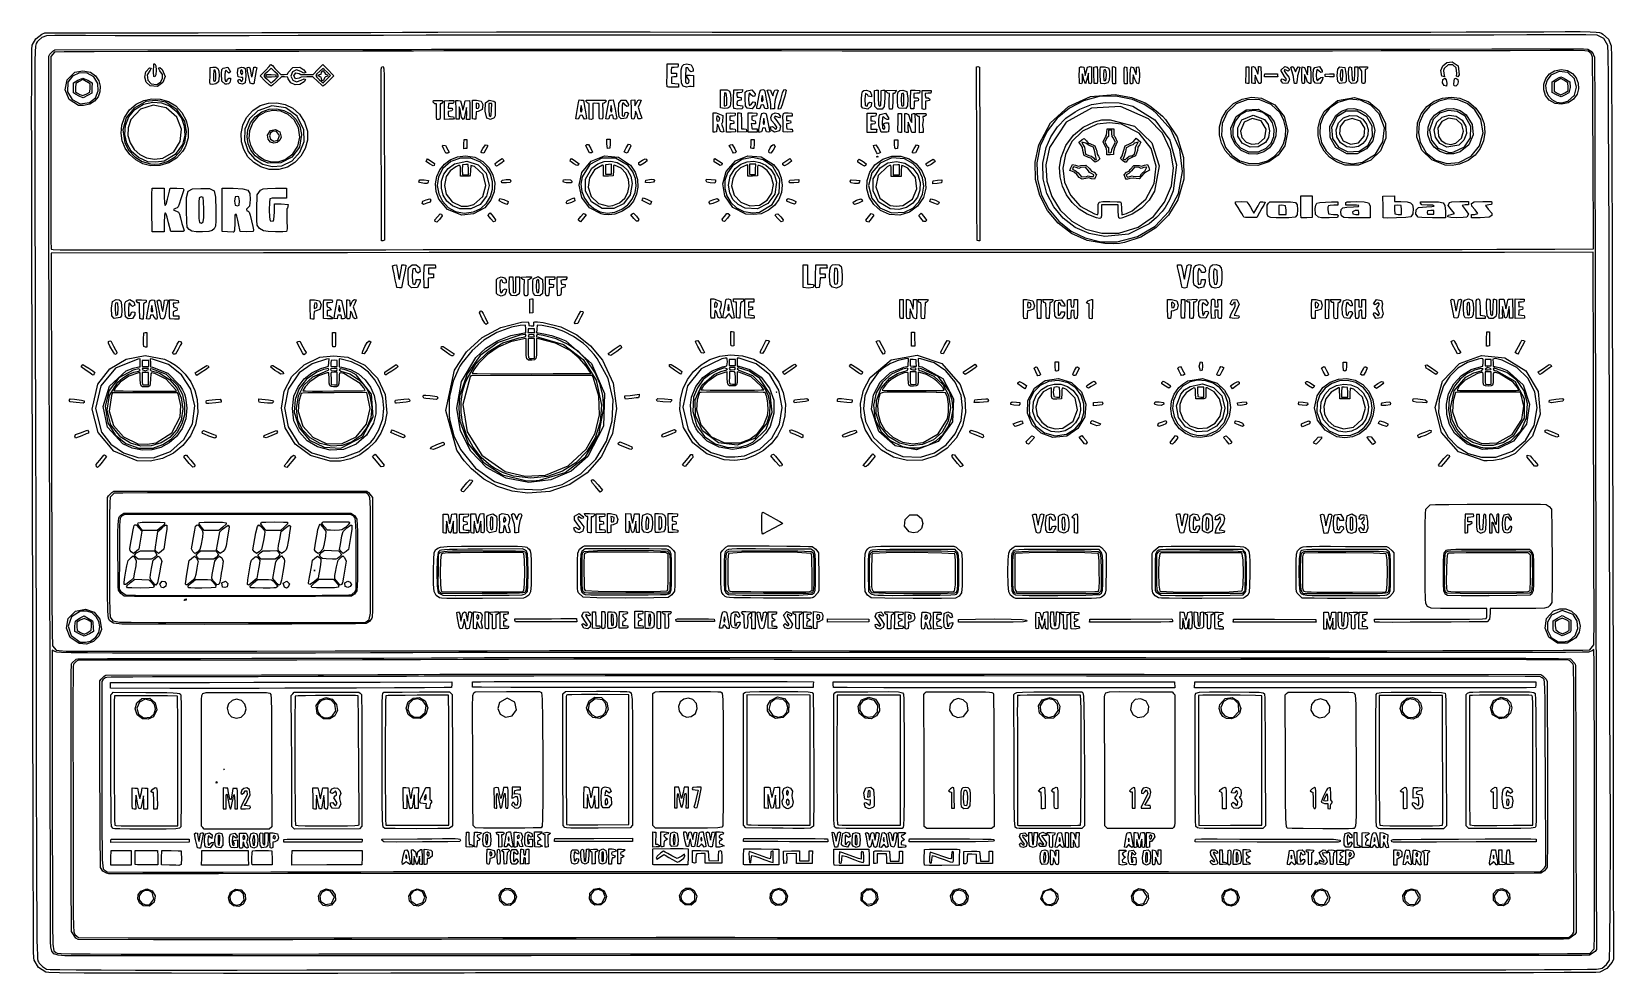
# Model space of a CAD drawing. Extents: x 0 to 142, y 0 to 84.
import ezdxf

# ---------------------------------------------------------------- set-up
doc = ezdxf.new("R2010")
doc.units = 0
doc.layers.get('0').update_dxf_attribs({"linetype": 'CONTINUOUS'})

msp = doc.modelspace()

# ---------------------------------------------------------------- linework, layer by layer
at = {"color": 0}
for p, q in [((0.05374, 83.1508), (0.37483, 83.7392)), ((0.37483, 83.7392), (0.91777, 84.1456)), ((0.90675, 83.8383), (0.59945, 83.5685)), ((1.34221, 83.9833), (0.90675, 83.8383)), ((0.91777, 84.1456), (1.19614, 84.2768)), ((1.19614, 84.2768), (14.9324, 84.2793)), ((2.08773, 84.037), (1.34221, 83.9833)), ((3.33347, 84.0285), (2.08773, 84.037)), ((4.82177, 84.0176), (3.33347, 84.0285)), ((7.4731, 84.0094), (4.82177, 84.0176)), ((10.994, 84.0038), (7.4731, 84.0094)), ((15.0964, 84.0024), (10.994, 84.0038)), ((14.9324, 84.2793), (20.6265, 84.2836)), ((19.4896, 84.0052), (15.0964, 84.0024)), ((23.8855, 84.0123), (19.4896, 84.0052)), ((20.6265, 84.2836), (25.9774, 84.2931)), ((27.9949, 84.0218), (23.8855, 84.0123)), ((25.9774, 84.2931), (30.383, 84.3068)), ((31.5268, 84.0341), (27.9949, 84.0218)), ((30.383, 84.3068), (33.2424, 84.322)), ((35.3631, 84.0465), (31.5268, 84.0341)), ((33.2424, 84.322), (36.4063, 84.3372)), ((40.6287, 84.0564), (35.3631, 84.0465)), ((36.4063, 84.3372), (41.6429, 84.3456)), ((46.6302, 84.0617), (40.6287, 84.0564)), ((41.6429, 84.3456), (48.2244, 84.3485)), ((52.6729, 84.0617), (46.6302, 84.0617)), ((48.2244, 84.3485), (55.4246, 84.3428)), ((63.5275, 84.0588), (52.6729, 84.0617)), ((55.4246, 84.3428), (60.9974, 84.3386)), ((60.9974, 84.3386), (66.7784, 84.3333)), ((73.375, 84.0564), (63.5275, 84.0588)), ((66.7784, 84.3333), (72.7012, 84.3305)), ((72.7012, 84.3305), (78.7012, 84.3276)), ((82.2621, 84.055), (73.375, 84.0564)), ((78.7012, 84.3276), (84.7122, 84.3248)), ((90.231, 84.0521), (82.2621, 84.055)), ((84.7122, 84.3248), (90.6695, 84.3234)), ((97.3307, 84.0507), (90.231, 84.0521)), ((90.6695, 84.3234), (96.508, 84.3234)), ((96.508, 84.3234), (102.161, 84.3234)), ((103.607, 84.0493), (97.3307, 84.0507)), ((102.161, 84.3234), (107.565, 84.3248)), ((109.102, 84.0493), (103.607, 84.0493)), ((107.565, 84.3248), (112.655, 84.3262)), ((113.865, 84.0493), (109.102, 84.0493)), ((112.655, 84.3262), (117.364, 84.3291)), ((117.939, 84.0493), (113.865, 84.0493)), ((117.364, 84.3291), (121.626, 84.3319)), ((121.372, 84.0507), (117.939, 84.0493)), ((124.207, 84.0507), (121.372, 84.0507)), ((121.626, 84.3319), (125.378, 84.3361)), ((126.492, 84.0535), (124.207, 84.0507)), ((125.378, 84.3361), (128.553, 84.3414)), ((128.271, 84.055), (126.492, 84.0535)), ((129.589, 84.0574), (128.271, 84.055)), ((128.553, 84.3414), (131.087, 84.347)), ((130.495, 84.0602), (129.589, 84.0574)), ((131.032, 84.0631), (130.495, 84.0602)), ((133.995, 84.0839), (131.032, 84.0631)), ((131.087, 84.347), (132.916, 84.3523)), ((132.916, 84.3523), (135.508, 84.365)), ((136.967, 84.092), (133.995, 84.0839)), ((135.508, 84.365), (137.426, 84.3717)), ((139.289, 84.0863), (136.967, 84.092)), ((137.426, 84.3717), (138.777, 84.3703)), ((138.777, 84.3703), (139.668, 84.358)), ((140.302, 84.0673), (139.289, 84.0863)), ((139.668, 84.358), (140.21, 84.3333)), ((140.21, 84.3333), (140.508, 84.292)), ((140.891, 83.7477), (140.302, 84.0673)), ((140.508, 84.292), (140.672, 84.2313)), ((140.672, 84.2313), (140.809, 84.1484)), ((140.809, 84.1484), (141.292, 83.7022)), ((141.259, 83.1441), (140.891, 83.7477)), ((141.292, 83.7022), (141.546, 83.0915)), ((0.0124, 81.7273), (0.02894, 82.7677)), ((0.02894, 82.7677), (0.05374, 83.1508)), ((0.30593, 82.5733), (0.28525, 81.7619)), ((0.34313, 83.0573), (0.30593, 82.5733)), ((0.40101, 83.3134), (0.34313, 83.0573)), ((0.48507, 83.4499), (0.40101, 83.3134)), ((0.59945, 83.5685), (0.48507, 83.4499)), ((1.53376, 82.1602), (1.63022, 82.3405)), ((1.63022, 82.3405), (1.89756, 82.634)), ((2.04225, 82.5334), (1.73357, 82.1531)), ((1.89756, 82.634), (2.06981, 82.7472)), ((2.90904, 82.5571), (2.04225, 82.5334)), ((2.06981, 82.7472), (18.3114, 82.7595)), ((5.60585, 82.5733), (2.90904, 82.5571)), ((10.4166, 82.586), (5.60585, 82.5733)), ((17.621, 82.5927), (10.4166, 82.586)), ((23.9365, 82.6012), (17.621, 82.5927)), ((18.3114, 82.7595), (24.7179, 82.7677)), ((29.6829, 82.6121), (23.9365, 82.6012)), ((24.7179, 82.7677), (30.1556, 82.7761)), ((34.2222, 82.6258), (29.6829, 82.6121)), ((30.1556, 82.7761), (34.0486, 82.7857)), ((34.0486, 82.7857), (35.8235, 82.7952)), ((36.9245, 82.6396), (34.2222, 82.6258)), ((35.8235, 82.7952), (37.5638, 82.8036)), ((39.7013, 82.6505), (36.9245, 82.6396)), ((37.5638, 82.8036), (41.3646, 82.8104)), ((44.4458, 82.6576), (39.7013, 82.6505)), ((41.3646, 82.8104), (46.6644, 82.8132)), ((50.4941, 82.6576), (44.4458, 82.6576)), ((46.6644, 82.8132), (52.9057, 82.8118)), ((57.1817, 82.6505), (50.4941, 82.6576)), ((52.9057, 82.8118), (68.4967, 82.8065)), ((62.0145, 82.6453), (57.1817, 82.6505)), ((67.1961, 82.6396), (62.0145, 82.6453)), ((72.6461, 82.6354), (67.1961, 82.6396)), ((68.4967, 82.8065), (82.9758, 82.8022)), ((78.2877, 82.6325), (72.6461, 82.6354)), ((84.0412, 82.6301), (78.2877, 82.6325)), ((82.9758, 82.8022), (96.1196, 82.8008)), ((89.8303, 82.6287), (84.0412, 82.6301)), ((95.5767, 82.6287), (89.8303, 82.6287)), ((101.203, 82.6287), (95.5767, 82.6287)), ((96.1196, 82.8008), (107.702, 82.8022)), ((106.628, 82.6301), (101.203, 82.6287)), ((111.779, 82.6311), (106.628, 82.6301)), ((107.702, 82.8022), (117.5, 82.8051)), ((116.574, 82.634), (111.779, 82.6311)), ((120.937, 82.6382), (116.574, 82.634)), ((117.5, 82.8051), (125.29, 82.8104)), ((124.788, 82.6424), (120.937, 82.6382)), ((128.051, 82.6477), (124.788, 82.6424)), ((125.29, 82.8104), (130.849, 82.8174)), ((130.648, 82.6548), (128.051, 82.6477)), ((132.5, 82.6604), (130.648, 82.6548)), ((130.849, 82.8174), (133.952, 82.8269)), ((136.07, 82.6766), (132.5, 82.6604)), ((133.952, 82.8269), (136.344, 82.8393)), ((138.166, 82.6781), (136.07, 82.6766)), ((136.344, 82.8393), (138.034, 82.8407)), ((138.034, 82.8407), (139.058, 82.8326)), ((139.175, 82.6643), (138.166, 82.6781)), ((139.058, 82.8326), (139.446, 82.8146)), ((139.489, 82.6325), (139.175, 82.6643)), ((139.446, 82.8146), (139.85, 82.5486)), ((139.75, 82.4177), (139.489, 82.6325)), ((139.875, 82.0759), (139.75, 82.4177)), ((139.85, 82.5486), (140.043, 82.0759)), ((141.278, 82.3817), (141.259, 83.1441)), ((141.297, 80.2404), (141.278, 82.3817)), ((141.546, 83.0915), (141.563, 82.1517)), ((0.00276, 79.9402), (0.0124, 81.7273)), ((0.28525, 81.7619), (0.27699, 80.5145)), ((1.53376, 78.9009), (1.53376, 82.1602)), ((1.71979, 81.3802), (1.71152, 79.4205)), ((1.73357, 82.1531), (1.71979, 81.3802)), ((3.88193, 80.7325), (4.5751, 80.8605)), ((4.5751, 80.8605), (5.25999, 80.742)), ((10.2333, 80.7752), (10.5751, 81.1251)), ((10.6178, 80.9226), (10.3422, 80.4898)), ((10.5751, 81.1251), (10.7142, 81.1029)), ((10.7142, 81.1029), (10.6178, 80.9226)), ((10.9265, 80.7558), (10.9513, 81.4751)), ((10.9513, 81.4751), (11.0491, 81.4973)), ((11.0491, 81.4973), (11.1304, 81.3096)), ((11.1304, 81.3096), (11.1593, 80.9128)), ((11.1593, 80.9128), (11.1332, 80.5159)), ((11.3592, 81.0962), (11.4749, 81.1541)), ((11.4984, 80.8743), (11.3592, 81.0962)), ((11.4749, 81.1541), (11.6996, 80.9667)), ((11.7133, 80.5339), (11.4984, 80.8743)), ((11.6996, 80.9667), (11.9517, 80.366)), ((15.9825, 80.4153), (15.9949, 81.1541)), ((15.9949, 81.1541), (16.2347, 81.1788)), ((16.2347, 81.1788), (16.5185, 81.1773)), ((16.3118, 80.9089), (16.287, 80.4457)), ((16.44, 80.9212), (16.3118, 80.9089)), ((16.5144, 80.6192), (16.44, 80.9212)), ((16.5185, 81.1773), (16.6894, 81.0729)), ((16.6894, 81.0729), (16.7721, 80.8316)), ((16.7721, 80.8316), (16.7942, 80.4125)), ((17.0146, 80.6235), (17.0477, 80.9653)), ((17.0477, 80.9653), (17.1497, 81.1086)), ((17.1497, 81.1086), (17.5852, 81.1788)), ((17.4088, 80.9336), (17.3371, 80.7918)), ((17.5149, 80.8055), (17.4088, 80.9336)), ((17.6747, 80.6496), (17.5149, 80.8055)), ((17.5852, 81.1788), (17.8112, 80.7709)), ((18.4464, 80.6951), (18.5208, 81.0891)), ((18.5208, 81.0891), (18.8226, 81.1872)), ((18.8295, 80.9544), (18.7179, 80.8965)), ((18.7179, 80.8965), (18.7193, 80.676)), ((18.8226, 81.1872), (19.0252, 81.1706)), ((18.9122, 80.7212), (18.8295, 80.9544)), ((19.0252, 81.1706), (19.1341, 81.0782)), ((19.1341, 81.0782), (19.1782, 80.8496)), ((19.1782, 80.8496), (19.1864, 80.4252)), ((19.3228, 81.1484), (19.4675, 81.201)), ((19.3559, 80.8232), (19.3228, 81.1484)), ((19.4882, 80.173), (19.3559, 80.8232)), ((19.4675, 81.201), (19.5599, 81.1318)), ((19.5599, 81.1318), (19.6246, 80.8274)), ((19.6246, 80.8274), (19.7087, 80.3356)), ((19.7583, 80.3395), (19.8493, 80.8055)), ((19.8493, 80.8055), (19.9071, 81.1872)), ((19.9071, 81.1872), (20.0546, 81.1872)), ((20.1345, 80.88), (20.0339, 80.3822)), ((20.0546, 81.1872), (20.1855, 81.1237)), ((20.1855, 81.1237), (20.1345, 80.88)), ((20.4639, 80.4058), (20.9462, 80.9018)), ((20.9462, 80.9018), (21.2893, 81.2574)), ((21.4519, 81.0962), (21.135, 80.7819)), ((21.2893, 81.2574), (21.4381, 81.413)), ((21.4381, 81.413), (21.5787, 81.3347)), ((21.7854, 80.7819), (21.4519, 81.0962)), ((21.5787, 81.3347), (21.7069, 81.1939)), ((21.7069, 81.1939), (21.7978, 81.0687)), ((21.7978, 81.0687), (22.0183, 80.8359)), ((22.0183, 80.8359), (22.3284, 80.5272)), ((22.9981, 80.7145), (23.4005, 81.165)), ((23.7422, 80.9487), (23.3729, 80.7667)), ((23.4005, 81.165), (24.0412, 81.201)), ((24.1294, 80.7956), (23.7422, 80.9487)), ((24.0412, 81.201), (24.3844, 80.9583)), ((24.3775, 80.6609), (24.1294, 80.7956)), ((24.3844, 80.9583), (24.5635, 80.6993)), ((25.2236, 80.5311), (25.6591, 80.9819)), ((25.8189, 80.8397), (25.5681, 80.5794)), ((25.6591, 80.9819), (26.0959, 81.4324)), ((26.1028, 81.0754), (25.8189, 80.8397)), ((25.9733, 80.7131), (26.0987, 80.8814)), ((26.0959, 81.4324), (26.5892, 80.9308)), ((26.0987, 80.8814), (26.2282, 80.7103)), ((26.2268, 80.972), (26.1028, 81.0754)), ((26.468, 80.7448), (26.2268, 80.972)), ((26.5892, 80.9308), (26.9365, 80.5713)), ((31.3159, 80.0516), (31.3325, 81.0137)), ((31.3325, 81.0137), (31.3697, 81.2313)), ((31.3697, 81.2313), (31.4882, 81.2465)), ((31.4882, 81.2465), (31.5502, 81.0426)), ((31.5502, 81.0426), (31.5764, 80.4291)), ((56.9366, 80.4898), (56.9489, 81.4836)), ((56.9489, 81.4836), (57.9219, 81.4836)), ((57.3169, 80.9004), (57.3045, 80.6581)), ((57.3292, 81.1445), (57.3169, 80.9004)), ((57.5839, 81.1498), (57.3292, 81.1445)), ((57.9078, 81.1749), (57.5839, 81.1498)), ((57.9356, 81.3248), (57.9078, 81.1749)), ((57.9219, 81.4836), (57.9356, 81.3248)), ((58.1974, 80.4252), (58.2179, 80.9473)), ((58.2179, 80.9473), (58.2965, 81.2669)), ((58.2965, 81.2669), (58.4577, 81.4338)), ((58.4577, 81.4338), (58.7266, 81.4959)), ((58.6094, 80.917), (58.5929, 80.5258)), ((58.637, 81.1156), (58.6094, 80.917)), ((58.8105, 81.1431), (58.637, 81.1156)), ((58.7266, 81.4959), (59.0875, 81.3925)), ((58.9167, 80.8937), (58.8105, 81.1431)), ((59.0832, 80.7847), (58.9167, 80.8937)), ((59.2667, 80.8274), (59.0832, 80.7847)), ((59.0875, 81.3925), (59.2723, 81.0398)), ((59.2723, 81.0398), (59.2667, 80.8274)), ((84.6762, 81.2299), (84.7933, 81.2423)), ((84.6928, 73.4617), (84.6762, 81.2299)), ((84.7933, 81.2423), (84.9284, 81.201)), ((84.9284, 81.201), (84.9369, 80.567)), ((93.8844, 80.4693), (93.8872, 80.9265)), ((93.8872, 80.9265), (93.9133, 81.1541)), ((93.9133, 81.1541), (93.9878, 81.2243)), ((93.9878, 81.2243), (94.1366, 81.2105)), ((94.1366, 81.2105), (94.2827, 81.1872)), ((94.2827, 81.1872), (94.3377, 80.8302)), ((94.3377, 80.8302), (94.4231, 80.4541)), ((94.4231, 80.4541), (94.5226, 80.8591)), ((94.5226, 80.8591), (94.6132, 81.1816)), ((94.6132, 81.1816), (94.8161, 81.2341)), ((94.8161, 81.2341), (94.9635, 81.2299)), ((94.9635, 81.2299), (94.9759, 80.4774)), ((95.1964, 81.1996), (95.2997, 81.2243)), ((95.1964, 80.4693), (95.1964, 81.1996)), ((95.2997, 81.2243), (95.425, 81.2408)), ((95.425, 81.2408), (95.4913, 81.165)), ((95.4913, 81.165), (95.5188, 80.9322)), ((95.5188, 80.9322), (95.5255, 80.476)), ((95.7516, 80.4651), (95.7598, 80.9681)), ((95.7598, 80.9681), (95.7943, 81.2119)), ((95.7943, 81.2119), (96.1457, 81.2214)), ((96.0713, 80.9265), (96.0438, 80.4718)), ((96.2131, 80.9748), (96.0713, 80.9265)), ((96.1457, 81.2214), (96.4875, 81.1209)), ((96.2836, 80.8136), (96.2131, 80.9748)), ((96.3083, 80.4898), (96.2836, 80.8136)), ((96.4875, 81.1209), (96.5786, 80.8591)), ((96.5786, 80.8591), (96.6004, 80.4362)), ((96.847, 81.2063), (96.956, 81.2341)), ((96.847, 80.4732), (96.847, 81.2063)), ((96.956, 81.2341), (97.1158, 81.1484)), ((97.1158, 81.1484), (97.1338, 80.4429)), ((97.9054, 80.4718), (97.9181, 81.1029)), ((97.9181, 81.1029), (97.9921, 81.2299)), ((97.9921, 81.2299), (98.1523, 81.1459)), ((98.1523, 81.1459), (98.1826, 80.4376)), ((98.4511, 80.4845), (98.4772, 80.9872)), ((98.4772, 80.9872), (98.5255, 81.2257)), ((98.5255, 81.2257), (98.7531, 81.1583)), ((98.7531, 81.1583), (98.848, 80.8041)), ((98.848, 80.8041), (98.9736, 80.5311)), ((98.9736, 80.5311), (98.9969, 80.8482)), ((98.9969, 80.8482), (99.0177, 81.1886)), ((99.0177, 81.1886), (99.1732, 81.2299)), ((99.1732, 81.2299), (99.2434, 80.9819)), ((99.2434, 80.9819), (99.2724, 80.4665)), ((108.828, 80.5187), (108.849, 81.2299)), ((108.849, 81.2299), (109.061, 81.2299)), ((109.061, 81.2299), (109.072, 80.4774)), ((109.357, 81.2299), (109.455, 81.2437)), ((109.357, 79.7472), (109.357, 81.2299)), ((109.455, 81.2437), (109.621, 81.1844)), ((109.621, 81.1844), (109.757, 80.8482)), ((109.757, 80.8482), (109.887, 80.549)), ((109.887, 80.549), (109.929, 80.8937)), ((109.929, 80.8937), (109.929, 81.256)), ((109.929, 81.256), (110.045, 81.2423)), ((110.045, 81.2423), (110.162, 81.2299)), ((110.162, 81.2299), (110.173, 80.4831)), ((111.949, 80.9265), (112.287, 81.2366)), ((112.262, 80.3589), (111.949, 80.9265)), ((112.284, 80.9833), (112.227, 80.8634)), ((112.227, 80.8634), (112.42, 80.6027)), ((112.426, 80.9128), (112.284, 80.9833)), ((112.287, 81.2366), (112.499, 81.2024)), ((112.611, 80.8426), (112.426, 80.9128)), ((112.499, 81.2024), (112.659, 81.081)), ((112.714, 80.9392), (112.611, 80.8426)), ((112.659, 81.081), (112.714, 80.9392)), ((112.837, 81.172), (112.955, 81.2504)), ((112.956, 80.7586), (112.837, 81.172)), ((112.955, 81.2504), (113.079, 81.2024)), ((113.079, 81.2024), (113.163, 80.9681)), ((113.163, 80.9681), (113.254, 80.7819)), ((113.254, 80.7819), (113.338, 80.9748)), ((113.338, 80.9748), (113.498, 81.2271)), ((113.498, 81.2271), (113.657, 81.1953)), ((113.657, 81.1953), (113.548, 80.7889)), ((113.818, 80.4623), (113.824, 80.9639)), ((113.824, 80.9639), (113.856, 81.2161)), ((113.856, 81.2161), (114.062, 81.1735)), ((114.062, 81.1735), (114.249, 80.7103)), ((114.34, 80.5064), (114.373, 80.8715)), ((114.373, 80.8715), (114.373, 81.256)), ((114.373, 81.256), (114.49, 81.2423)), ((114.49, 81.2423), (114.606, 81.2299)), ((114.606, 81.2299), (114.618, 80.4746)), ((114.847, 80.5448), (114.873, 80.9942)), ((114.873, 80.9942), (114.979, 81.1484)), ((114.979, 81.1484), (115.404, 81.2341)), ((115.139, 80.7999), (115.123, 80.4623)), ((115.207, 80.972), (115.139, 80.7999)), ((115.368, 80.8179), (115.207, 80.972)), ((115.52, 80.7212), (115.368, 80.8179)), ((115.404, 81.2341), (115.65, 80.8687)), ((115.65, 80.8687), (115.642, 80.742)), ((116.998, 80.4277), (117.042, 81.0137)), ((117.042, 81.0137), (117.237, 81.2105)), ((117.237, 81.2105), (117.683, 81.1541)), ((117.318, 80.924), (117.264, 80.5229)), ((117.442, 80.9819), (117.318, 80.924)), ((117.494, 80.8715), (117.442, 80.9819)), ((117.497, 80.458), (117.494, 80.8715)), ((117.683, 81.1541), (117.803, 80.4305)), ((118.021, 80.6192), (118.033, 81.1361)), ((118.033, 81.1361), (118.121, 81.2327)), ((118.121, 81.2327), (118.281, 81.1735)), ((118.281, 81.1735), (118.31, 80.614)), ((118.573, 80.6168), (118.586, 81.2299)), ((118.586, 81.2299), (118.839, 81.2299)), ((118.839, 81.2299), (118.85, 80.6595)), ((118.967, 81.1237), (119.016, 81.2161)), ((119.083, 81.0038), (118.967, 81.1237)), ((119.016, 81.2161), (119.348, 81.2299)), ((119.199, 80.844), (119.083, 81.0038)), ((119.202, 80.1014), (119.199, 80.844)), ((119.348, 81.2299), (119.678, 81.2161)), ((119.496, 80.9914), (119.49, 80.5173)), ((119.612, 81.0038), (119.496, 80.9914)), ((119.728, 81.1237), (119.612, 81.0038)), ((119.678, 81.2161), (119.728, 81.1237)), ((126.29, 80.8824), (126.456, 81.3139)), ((126.358, 80.3712), (126.29, 80.8824)), ((126.456, 81.3139), (126.804, 81.595)), ((126.594, 81.0645), (126.529, 80.8814)), ((126.529, 80.8814), (126.556, 80.6207)), ((126.939, 81.3925), (126.594, 81.0645)), ((126.804, 81.595), (127.283, 81.6529)), ((127.346, 81.3883), (126.939, 81.3925)), ((127.283, 81.6529), (127.838, 81.3082)), ((127.654, 81.1156), (127.346, 81.3883)), ((127.708, 80.6319), (127.654, 81.1156)), ((127.838, 81.3082), (127.936, 80.5159)), ((136.007, 80.5836), (136.47, 80.8687)), ((136.872, 80.8069), (136.131, 80.4788)), ((136.47, 80.8687), (137.065, 80.9748)), ((137.651, 80.7074), (136.872, 80.8069)), ((137.065, 80.9748), (137.636, 80.8771)), ((137.636, 80.8771), (138.086, 80.6111)), ((139.885, 81.3262), (139.875, 82.0759)), ((139.899, 79.4385), (139.885, 81.3262)), ((140.043, 82.0759), (140.054, 81.1237)), ((140.054, 81.1237), (140.067, 78.6874)), ((141.563, 82.1517), (141.581, 79.707)), ((-0.00138, 77.3081), (0.00276, 79.9402)), ((0.27699, 80.5145), (0.27699, 78.7273)), ((1.71152, 79.4205), (1.70739, 76.6685)), ((3.01239, 79.1503), (3.175, 80.0502)), ((3.175, 80.0502), (3.88193, 80.7325)), ((3.25079, 79.8311), (3.20532, 78.9725)), ((3.66007, 80.3935), (3.25079, 79.8311)), ((4.27881, 80.6799), (3.66007, 80.3935)), ((3.75652, 79.7952), (4.12722, 80.0146)), ((3.75652, 78.8804), (3.75652, 79.7952)), ((3.9467, 79.7306), (3.93428, 79.3489)), ((4.27055, 79.9042), (3.9467, 79.7306)), ((4.12722, 80.0146), (4.57648, 80.2171)), ((4.59299, 80.0763), (4.27055, 79.9042)), ((4.96369, 80.6609), (4.27881, 80.6799)), ((4.57648, 80.2171), (5.03259, 80.0156)), ((5.24069, 79.707), (4.59299, 80.0763)), ((5.5728, 80.3081), (4.96369, 80.6609)), ((5.03259, 80.0156), (5.41016, 79.798)), ((5.22965, 79.3267), (5.24069, 79.707)), ((5.25999, 80.742), (5.72301, 80.4044)), ((5.41016, 79.798), (5.39778, 79.3309)), ((5.92557, 79.7154), (5.5728, 80.3081)), ((5.72301, 80.4044), (6.01514, 79.9715)), ((5.96692, 79.0593), (5.92557, 79.7154)), ((6.01514, 79.9715), (6.14331, 79.4854)), ((6.14331, 79.4854), (6.11851, 78.9891)), ((10.1327, 80.3039), (10.2333, 80.7752)), ((10.2664, 79.8393), (10.1327, 80.3039)), ((10.6329, 79.5101), (10.2664, 79.8393)), ((10.3422, 80.4898), (10.3973, 80.0255)), ((10.3973, 80.0255), (10.7101, 79.6893)), ((11.2861, 79.4561), (10.6329, 79.5101)), ((10.7101, 79.6893), (11.2076, 79.6382)), ((10.9361, 80.3547), (10.9265, 80.7558)), ((11.0519, 80.3271), (10.9361, 80.3547)), ((11.1332, 80.5159), (11.0519, 80.3271)), ((11.2076, 79.6382), (11.5493, 79.8382)), ((11.7698, 79.8008), (11.2861, 79.4561)), ((11.5493, 79.8382), (11.7244, 80.1617)), ((11.7244, 80.1617), (11.7133, 80.5339)), ((11.9517, 80.366), (11.7698, 79.8008)), ((15.9784, 79.889), (15.9825, 80.4153)), ((15.988, 79.659), (15.9784, 79.889)), ((16.2002, 79.6438), (15.988, 79.659)), ((16.5048, 79.6851), (16.2002, 79.6438)), ((16.287, 80.4457), (16.2994, 80.0033)), ((16.2994, 80.0033), (16.3876, 79.9387)), ((16.3876, 79.9387), (16.4744, 79.9758)), ((16.4744, 79.9758), (16.5158, 80.1522)), ((16.7418, 79.8696), (16.5048, 79.6851)), ((16.5158, 80.1522), (16.5144, 80.6192)), ((16.7942, 80.4125), (16.7418, 79.8696)), ((17.0574, 79.9236), (17.0146, 80.6235)), ((17.3357, 79.678), (17.0574, 79.9236)), ((17.3371, 80.7918), (17.3027, 80.4718)), ((17.3027, 80.4718), (17.3095, 80.1342)), ((17.3095, 80.1342), (17.3661, 79.9387)), ((17.5052, 79.6519), (17.3357, 79.678)), ((17.3661, 79.9387), (17.4956, 79.9387)), ((17.4956, 79.9387), (17.5479, 80.1028)), ((17.6416, 79.7045), (17.5052, 79.6519)), ((17.5479, 80.1028), (17.6844, 80.2128)), ((17.7698, 79.8216), (17.6416, 79.7045)), ((17.8112, 80.7709), (17.6747, 80.6496)), ((17.6844, 80.2128), (17.8098, 80.1934)), ((17.8194, 80.0654), (17.7698, 79.8216)), ((17.8098, 80.1934), (17.8194, 80.0654)), ((18.5195, 80.3233), (18.4464, 80.6951)), ((18.4892, 79.9207), (18.5319, 80.0862)), ((18.6049, 79.725), (18.4892, 79.9207)), ((18.7689, 80.2488), (18.5195, 80.3233)), ((18.5319, 80.0862), (18.6642, 80.082)), ((18.886, 79.6562), (18.6049, 79.725)), ((18.6642, 80.082), (18.7427, 79.9772)), ((18.7193, 80.676), (18.8295, 80.4884)), ((18.7427, 79.9772), (18.8268, 79.8961)), ((18.9122, 80.2707), (18.7689, 80.2488)), ((18.8268, 79.8961), (18.9122, 80.0834)), ((18.8295, 80.4884), (18.9122, 80.7212)), ((19.1423, 79.7966), (18.886, 79.6562)), ((18.9122, 80.0834), (18.9122, 80.2707)), ((19.1864, 80.4252), (19.1423, 79.7966)), ((19.5957, 79.7567), (19.4882, 80.173)), ((19.768, 79.6918), (19.5957, 79.7567)), ((19.7087, 80.3356), (19.7583, 80.3395)), ((19.8989, 79.7059), (19.768, 79.6918)), ((20.0339, 80.3822), (19.8989, 79.7059)), ((20.9255, 79.9387), (20.4639, 80.4058)), ((20.909, 80.5476), (20.8166, 80.4263)), ((20.8166, 80.4263), (20.9103, 80.301)), ((21.135, 80.7819), (20.909, 80.5476)), ((20.9103, 80.301), (21.1226, 80.0777)), ((21.27, 79.6107), (20.9255, 79.9387)), ((21.0289, 80.4333), (21.0826, 80.5201)), ((21.0578, 80.3039), (21.0289, 80.4333)), ((21.4919, 80.2859), (21.0578, 80.3039)), ((21.0826, 80.5201), (21.4629, 80.5215)), ((21.1226, 80.0777), (21.3444, 79.8643)), ((21.4492, 79.4727), (21.27, 79.6107)), ((21.3444, 79.8643), (21.4712, 79.7691)), ((21.6187, 79.5983), (21.4492, 79.4727)), ((21.4629, 80.5215), (21.8405, 80.4982)), ((21.4712, 79.7691), (21.5911, 79.8601)), ((21.8433, 80.3106), (21.4919, 80.2859)), ((21.5911, 79.8601), (21.8212, 80.0749)), ((21.9425, 79.8971), (21.6187, 79.5983)), ((22.0211, 80.5476), (21.7854, 80.7819)), ((21.8212, 80.0749), (22.0362, 80.3039)), ((21.8405, 80.4982), (21.897, 80.4044)), ((21.897, 80.4044), (21.8433, 80.3106)), ((22.3752, 80.3233), (21.9425, 79.8971)), ((22.1244, 80.4238), (22.0211, 80.5476)), ((22.0362, 80.3039), (22.1244, 80.4238)), ((22.3284, 80.5272), (22.6357, 80.5395)), ((22.6618, 80.3106), (22.3752, 80.3233)), ((22.6357, 80.5395), (22.9416, 80.5519)), ((22.9499, 80.2982), (22.6618, 80.3106)), ((22.9416, 80.5519), (22.9981, 80.7145)), ((22.9871, 80.155), (22.9499, 80.2982)), ((23.2172, 79.7814), (22.9871, 80.155)), ((23.6031, 79.5983), (23.2172, 79.7814)), ((23.3729, 80.7667), (23.2296, 80.3684)), ((23.2296, 80.3684), (23.3936, 80.0322)), ((23.3936, 80.0322), (23.7381, 79.8795)), ((23.4845, 80.4263), (23.6637, 80.6856)), ((23.6472, 80.1398), (23.4845, 80.4263)), ((24.0357, 79.6286), (23.6031, 79.5983)), ((23.9793, 80.21), (23.6472, 80.1398)), ((23.6637, 80.6856), (23.971, 80.6154)), ((23.7381, 79.8795), (24.1405, 80.0283)), ((23.971, 80.6154), (24.1281, 80.5448)), ((24.1667, 80.3039), (23.9793, 80.21)), ((24.4147, 79.8876), (24.0357, 79.6286)), ((24.1281, 80.5448), (24.6352, 80.5311)), ((24.1405, 80.0283), (24.4106, 80.1494)), ((24.6545, 80.319), (24.1667, 80.3039)), ((24.5635, 80.6993), (24.3775, 80.6609)), ((24.4106, 80.1494), (24.536, 80.0929)), ((24.536, 80.0929), (24.4147, 79.8876)), ((24.6352, 80.5311), (25.2236, 80.5311)), ((25.2002, 80.319), (24.6545, 80.319)), ((25.6439, 79.8971), (25.2002, 80.319)), ((25.5681, 80.5794), (25.4799, 80.4319)), ((25.4799, 80.4319), (25.5461, 80.301)), ((25.5461, 80.301), (25.7583, 80.0929)), ((25.6329, 80.4333), (25.7996, 80.5381)), ((25.8231, 80.3271), (25.6329, 80.4333)), ((25.9608, 79.5997), (25.6439, 79.8971)), ((25.7583, 80.0929), (25.9967, 79.8657)), ((25.7996, 80.5381), (25.9388, 80.5737)), ((25.9581, 80.2954), (25.8231, 80.3271)), ((25.9388, 80.5737), (25.9733, 80.7131)), ((25.9815, 80.1758), (25.9581, 80.2954)), ((26.1014, 79.4741), (25.9608, 79.5997)), ((26.0105, 80.0089), (25.9815, 80.1758)), ((25.9967, 79.8657), (26.1097, 79.7691)), ((26.1621, 79.9994), (26.0105, 80.0089)), ((26.264, 79.6163), (26.1014, 79.4741)), ((26.1097, 79.7691), (26.2213, 79.8671)), ((26.2351, 80.2199), (26.1621, 79.9994)), ((26.2213, 79.8671), (26.4611, 80.1)), ((26.2282, 80.7103), (26.3412, 80.5727)), ((26.3302, 80.3176), (26.2351, 80.2199)), ((26.6003, 79.9303), (26.264, 79.6163)), ((26.5465, 80.3811), (26.3302, 80.3176)), ((26.3412, 80.5727), (26.5011, 80.5092)), ((26.4611, 80.1), (26.7904, 80.4305)), ((26.7904, 80.4305), (26.468, 80.7448)), ((26.5011, 80.5092), (26.5465, 80.3811)), ((26.931, 80.2499), (26.6003, 79.9303)), ((27.0826, 80.4072), (26.931, 80.2499)), ((26.9365, 80.5713), (27.0826, 80.4072)), ((31.3159, 77.8344), (31.3159, 80.0516)), ((31.5764, 80.4291), (31.5888, 79.2152)), ((56.9352, 79.7719), (56.9366, 80.4898)), ((56.9475, 79.4399), (56.9352, 79.7719)), ((57.0699, 79.3997), (56.9475, 79.4399)), ((57.4657, 79.3972), (57.0699, 79.3997)), ((57.3045, 80.6581), (57.7744, 80.6581)), ((57.5511, 80.3106), (57.3292, 80.2982)), ((57.3292, 80.2982), (57.3292, 79.7472)), ((57.3292, 79.7472), (57.6474, 79.7264)), ((57.9646, 79.4096), (57.4657, 79.3972)), ((57.7744, 80.3233), (57.5511, 80.3106)), ((57.6474, 79.7264), (57.9646, 79.7059)), ((57.7744, 80.6581), (57.7744, 80.3233)), ((57.9646, 79.7059), (57.9646, 79.4096)), ((58.2373, 79.7609), (58.1974, 80.4252)), ((58.3942, 79.4741), (58.2373, 79.7609)), ((58.6701, 79.3902), (58.3942, 79.4741)), ((58.5929, 80.5258), (58.59, 80.1165)), ((58.59, 80.1165), (58.6052, 79.8558)), ((58.6052, 79.8558), (58.7403, 79.7221)), ((58.9456, 79.4508), (58.6701, 79.3902)), ((58.7266, 80.4679), (59.0116, 80.4803)), ((58.7266, 80.319), (58.7266, 80.4679)), ((58.8215, 80.1578), (58.7266, 80.319)), ((58.7403, 79.7221), (58.892, 79.7941)), ((58.9167, 80.0336), (58.8215, 80.1578)), ((58.892, 79.7941), (58.9167, 80.0336)), ((59.0875, 79.4508), (58.9456, 79.4508)), ((59.0116, 80.4803), (59.2998, 80.4485)), ((59.2998, 79.43), (59.0875, 79.4508)), ((59.2998, 80.4485), (59.3012, 79.9387)), ((59.3012, 79.9387), (59.2998, 79.43)), ((84.9369, 80.567), (84.945, 78.8829)), ((93.8911, 79.9469), (93.8844, 80.4693)), ((93.9119, 79.7126), (93.8911, 79.9469)), ((94.0717, 79.7098), (93.9119, 79.7126)), ((94.1257, 79.8202), (94.0717, 79.7098)), ((94.1405, 80.2072), (94.1257, 79.8202)), ((94.1504, 80.585), (94.1405, 80.2072)), ((94.1973, 80.5078), (94.1504, 80.585)), ((94.2799, 80.064), (94.1973, 80.5078)), ((94.4301, 79.6851), (94.2799, 80.064)), ((94.6009, 80.2047), (94.4301, 79.6851)), ((94.6975, 80.6581), (94.6009, 80.2047)), ((94.7222, 80.239), (94.6975, 80.6581)), ((94.7484, 79.7525), (94.7222, 80.239)), ((94.9166, 79.6974), (94.7484, 79.7525)), ((94.9731, 79.8463), (94.9166, 79.6974)), ((94.9759, 80.4774), (94.9731, 79.8463)), ((95.2045, 79.9469), (95.1964, 80.4693)), ((95.2253, 79.7126), (95.2045, 79.9469)), ((95.4786, 79.7168), (95.2253, 79.7126)), ((95.5146, 79.9137), (95.4786, 79.7168)), ((95.5255, 80.476), (95.5146, 79.9137)), ((95.7682, 79.962), (95.7516, 80.4651)), ((95.8053, 79.714), (95.7682, 79.962)), ((96.114, 79.7084), (95.8053, 79.714)), ((96.0438, 80.4718), (96.0684, 79.991)), ((96.0684, 79.991), (96.2145, 79.9814)), ((96.4544, 79.7927), (96.114, 79.7084)), ((96.2145, 79.9814), (96.2159, 79.9814)), ((96.2159, 79.9814), (96.2865, 80.1606)), ((96.2865, 80.1606), (96.3083, 80.4898)), ((96.5577, 80.0255), (96.4544, 79.7927)), ((96.6004, 80.4362), (96.5577, 80.0255)), ((96.8555, 79.9469), (96.847, 80.4732)), ((96.8774, 79.7098), (96.8555, 79.9469)), ((97.0153, 79.6932), (96.8774, 79.7098)), ((97.1229, 79.7059), (97.0153, 79.6932)), ((97.1338, 80.4429), (97.1229, 79.7059)), ((97.9138, 79.9469), (97.9054, 80.4718)), ((97.9357, 79.7098), (97.9138, 79.9469)), ((98.0736, 79.6932), (97.9357, 79.7098)), ((98.1812, 79.7059), (98.0736, 79.6932)), ((98.1826, 80.4376), (98.1812, 79.7059)), ((98.4511, 79.973), (98.4511, 80.4845)), ((98.4857, 79.7098), (98.4511, 79.973)), ((98.6028, 79.6932), (98.4857, 79.7098)), ((98.6744, 79.7638), (98.6028, 79.6932)), ((98.6825, 80.0971), (98.6744, 79.7638)), ((98.709, 80.4884), (98.6825, 80.0971)), ((98.8632, 80.1204), (98.709, 80.4884)), ((99.0258, 79.7525), (98.8632, 80.1204)), ((99.1912, 79.6974), (99.0258, 79.7525)), ((99.2558, 79.9511), (99.1912, 79.6974)), ((99.2724, 80.4665), (99.2558, 79.9511)), ((108.817, 80.0061), (108.828, 80.5187)), ((108.821, 79.7676), (108.817, 80.0061)), ((108.96, 79.7264), (108.821, 79.7676)), ((109.084, 79.7264), (108.96, 79.7264)), ((109.072, 80.4774), (109.084, 79.7264)), ((109.5, 79.7334), (109.357, 79.7472)), ((109.645, 79.7197), (109.5, 79.7334)), ((109.637, 80.4693), (109.623, 80.1038)), ((109.623, 80.1038), (109.645, 79.7197)), ((109.781, 80.1275), (109.637, 80.4693)), ((109.96, 79.7306), (109.781, 80.1275)), ((110.105, 79.7154), (109.96, 79.7306)), ((110.17, 79.8449), (110.105, 79.7154)), ((110.173, 80.4831), (110.17, 79.8449)), ((110.473, 80.319), (110.487, 80.4566)), ((111.669, 80.319), (110.473, 80.319)), ((110.487, 80.4566), (110.501, 80.5946)), ((110.501, 80.5946), (111.643, 80.5946)), ((111.643, 80.5946), (111.657, 80.4566)), ((111.657, 80.4566), (111.669, 80.319)), ((111.928, 79.9966), (112.066, 80.1494)), ((112.135, 79.7429), (111.928, 79.9966)), ((112.066, 80.1494), (112.215, 80.0915)), ((112.532, 79.7334), (112.135, 79.7429)), ((112.215, 80.0915), (112.4, 79.9634)), ((112.456, 80.1053), (112.262, 80.3589)), ((112.4, 79.9634), (112.456, 80.1053)), ((112.42, 80.6027), (112.663, 80.301)), ((112.722, 80.0654), (112.532, 79.7334)), ((112.663, 80.301), (112.722, 80.0654)), ((113.073, 80.3645), (112.956, 80.7586)), ((113.104, 80.0365), (113.073, 80.3645)), ((113.156, 79.7126), (113.104, 80.0365)), ((113.351, 79.7235), (113.156, 79.7126)), ((113.4, 80.064), (113.351, 79.7235)), ((113.428, 80.4058), (113.4, 80.064)), ((113.548, 80.7889), (113.428, 80.4058)), ((113.834, 79.9648), (113.818, 80.4623)), ((113.871, 79.7235), (113.834, 79.9648)), ((114.004, 79.7168), (113.871, 79.7235)), ((114.071, 79.7941), (114.004, 79.7168)), ((114.07, 80.5201), (114.062, 80.1356)), ((114.062, 80.1356), (114.071, 79.7941)), ((114.181, 80.2873), (114.07, 80.5201)), ((114.335, 79.8382), (114.181, 80.2873)), ((114.249, 80.7103), (114.34, 80.5064)), ((114.497, 79.7348), (114.335, 79.8382)), ((114.629, 79.7207), (114.497, 79.7348)), ((114.618, 80.4746), (114.629, 79.7207)), ((114.875, 79.962), (114.847, 80.5448)), ((115.061, 79.7458), (114.875, 79.962)), ((115.469, 79.7401), (115.061, 79.7458)), ((115.123, 80.4623), (115.153, 80.1275)), ((115.153, 80.1275), (115.226, 79.9578)), ((115.226, 79.9578), (115.379, 80.1494)), ((115.379, 80.1494), (115.533, 80.2693)), ((115.675, 80.0848), (115.469, 79.7401)), ((115.642, 80.742), (115.52, 80.7212)), ((115.533, 80.2693), (115.697, 80.2831)), ((115.697, 80.2831), (115.675, 80.0848)), ((115.91, 80.348), (115.926, 80.5476)), ((116.318, 80.312), (115.91, 80.348)), ((115.926, 80.5476), (116.3, 80.5864)), ((116.3, 80.5864), (116.681, 80.578)), ((116.707, 80.3257), (116.318, 80.312)), ((116.681, 80.578), (116.694, 80.4513)), ((116.694, 80.4513), (116.707, 80.3257)), ((117.041, 79.9165), (116.998, 80.4277)), ((117.226, 79.7264), (117.041, 79.9165)), ((117.672, 79.7941), (117.226, 79.7264)), ((117.264, 80.5229), (117.281, 80.0654)), ((117.281, 80.0654), (117.414, 79.9469)), ((117.414, 79.9469), (117.474, 80.0474)), ((117.474, 80.0474), (117.497, 80.458)), ((117.803, 79.9028), (117.672, 79.7941)), ((117.803, 80.4305), (117.803, 79.9028)), ((118.07, 79.9454), (118.021, 80.6192)), ((118.269, 79.7207), (118.07, 79.9454)), ((118.624, 79.7429), (118.269, 79.7207)), ((118.31, 80.614), (118.322, 80.1053)), ((118.322, 80.1053), (118.4, 79.9786)), ((118.4, 79.9786), (118.535, 80.0269)), ((118.535, 80.0269), (118.573, 80.6168)), ((118.817, 79.9786), (118.624, 79.7429)), ((118.85, 80.6595), (118.817, 79.9786)), ((119.206, 79.8311), (119.202, 80.1014)), ((119.265, 79.7359), (119.206, 79.8311)), ((119.435, 79.7207), (119.265, 79.7359)), ((119.493, 79.8904), (119.435, 79.7207)), ((119.49, 80.5173), (119.493, 79.8904)), ((126.595, 80.337), (126.358, 80.3712)), ((126.438, 79.798), (126.471, 80.0735)), ((126.58, 79.5472), (126.438, 79.798)), ((126.471, 80.0735), (126.643, 80.1896)), ((126.556, 80.6207), (126.595, 80.337)), ((126.799, 79.4798), (126.58, 79.5472)), ((126.643, 80.1896), (126.763, 80.0654)), ((126.763, 80.0654), (126.819, 79.7539)), ((126.819, 79.7539), (126.799, 79.4798)), ((127.44, 79.6823), (127.518, 80.1328)), ((127.466, 79.5073), (127.44, 79.6823)), ((127.628, 79.5016), (127.466, 79.5073)), ((127.518, 80.1328), (127.638, 80.2058)), ((127.765, 79.6438), (127.628, 79.5016)), ((127.638, 80.2058), (127.794, 80.0862)), ((127.688, 80.385), (127.708, 80.6319)), ((127.808, 80.319), (127.688, 80.385)), ((127.834, 79.8629), (127.765, 79.6438)), ((127.794, 80.0862), (127.834, 79.8629)), ((127.936, 80.5159), (127.808, 80.319)), ((135.504, 79.1559), (135.515, 79.6766)), ((135.515, 79.6766), (135.686, 80.1688)), ((135.795, 80.0365), (135.662, 79.5542)), ((135.662, 79.5542), (135.707, 79.0744)), ((135.686, 80.1688), (136.007, 80.5836)), ((136.131, 80.4788), (135.795, 80.0365)), ((136.26, 79.8876), (136.617, 80.1038)), ((136.26, 78.9284), (136.26, 79.8876)), ((136.735, 79.9853), (136.43, 79.8079)), ((136.43, 79.8079), (136.43, 79.4177)), ((136.43, 79.4177), (136.431, 79.0279)), ((136.617, 80.1038), (136.89, 80.2569)), ((137.04, 80.1631), (136.735, 79.9853)), ((136.89, 80.2569), (137.047, 80.319)), ((137.295, 80.0241), (137.04, 80.1631)), ((137.047, 80.319), (137.197, 80.2612)), ((137.197, 80.2612), (137.454, 80.1261)), ((137.648, 79.7814), (137.295, 80.0241)), ((137.454, 80.1261), (137.703, 79.9786)), ((137.699, 79.4067), (137.648, 79.7814)), ((138.25, 80.1398), (137.651, 80.7074)), ((137.699, 79.0582), (137.699, 79.4067)), ((137.703, 79.9786), (137.837, 79.8781)), ((137.837, 79.8781), (137.862, 79.3655)), ((138.086, 80.6111), (138.406, 80.221)), ((138.249, 78.6846), (138.45, 79.4082)), ((138.45, 79.4082), (138.25, 80.1398)), ((138.406, 80.221), (138.585, 79.7539)), ((138.585, 79.7539), (138.614, 79.2536)), ((139.911, 76.6988), (139.899, 79.4385)), ((141.316, 76.7278), (141.297, 80.2404)), ((141.581, 79.707), (141.598, 76.0497)), ((0.27699, 78.7273), (0.27974, 76.2977)), ((1.53651, 75.5964), (1.53376, 78.9009)), ((3.36379, 78.3001), (3.01239, 79.1503)), ((3.20532, 78.9725), (3.6256, 78.2782)), ((4.20165, 77.7642), (3.36379, 78.3001)), ((3.6256, 78.2782), (4.3422, 77.9089)), ((3.9164, 78.7799), (3.75652, 78.8804)), ((4.32015, 78.5481), (3.9164, 78.7799)), ((3.93428, 79.3489), (3.92328, 78.9686)), ((3.92328, 78.9686), (4.05007, 78.9023)), ((4.05007, 78.9023), (4.33257, 78.7315)), ((4.62333, 78.4518), (4.32015, 78.5481)), ((4.33257, 78.7315), (4.59024, 78.6377)), ((4.3422, 77.9089), (5.1883, 78.0189)), ((4.59024, 78.6377), (4.94164, 78.788)), ((5.0698, 78.6751), (4.62333, 78.4518)), ((4.94164, 78.788), (5.21727, 78.9464)), ((5.38674, 78.8624), (5.0698, 78.6751)), ((5.1883, 78.0189), (5.71472, 78.4546)), ((5.64032, 78.1346), (5.20347, 77.8633)), ((5.21727, 78.9464), (5.22965, 79.3267)), ((5.39778, 79.3309), (5.38674, 78.8624)), ((5.94762, 78.5248), (5.64032, 78.1346)), ((5.71472, 78.4546), (5.96692, 79.0593)), ((6.11851, 78.9891), (5.94762, 78.5248)), ((10.2333, 78.1018), (9.1736, 77.5134)), ((9.35687, 77.8633), (10.0417, 78.1967)), ((10.0252, 77.8686), (10.8562, 78.0673)), ((10.0417, 78.1967), (10.779, 78.3527)), ((11.1304, 78.1914), (10.2333, 78.1018)), ((10.779, 78.3527), (11.5287, 78.3276)), ((10.8562, 78.0673), (11.6472, 78.0052)), ((12.033, 78.0426), (11.1304, 78.1914)), ((11.5287, 78.3276), (12.2535, 78.1195)), ((11.6472, 78.0052), (12.361, 77.7201)), ((13.0376, 77.3673), (12.033, 78.0426)), ((12.2535, 78.1195), (12.9122, 77.7215)), ((20.4887, 77.7406), (21.2176, 77.972)), ((21.2176, 77.972), (21.9728, 78.008)), ((21.9728, 78.008), (22.7156, 77.8538)), ((31.5888, 79.2152), (31.5929, 78.256)), ((31.5929, 78.256), (31.597, 76.5955)), ((35.9929, 78.0644), (36.0246, 78.2024)), ((36.1308, 77.9141), (35.9929, 78.0644)), ((36.0246, 78.2024), (36.4546, 78.2024)), ((36.4546, 78.2024), (36.7965, 78.1886)), ((36.8762, 78.1085), (36.7083, 77.906)), ((36.7965, 78.1886), (36.8762, 78.1085)), ((36.9976, 77.3437), (37.0099, 78.1816)), ((37.0099, 78.1816), (37.4248, 78.1925)), ((37.4248, 78.1925), (37.8411, 78.2052)), ((37.8273, 78.0658), (37.7857, 77.9445)), ((37.8411, 78.2052), (37.8273, 78.0658)), ((38.0256, 78.1953), (38.209, 78.2105)), ((38.0351, 77.3631), (38.0256, 78.1953)), ((38.209, 78.2105), (38.4404, 78.1692)), ((38.4404, 78.1692), (38.5519, 77.7628)), ((38.7463, 77.724), (38.8578, 78.1858)), ((38.8578, 78.1858), (39.2423, 78.2077)), ((39.2423, 78.2077), (39.2645, 77.9558)), ((39.4959, 77.421), (39.5069, 78.2228)), ((39.5069, 78.2228), (39.8544, 78.2214)), ((39.8544, 78.2214), (40.2869, 78.1431)), ((40.2869, 78.1431), (40.4414, 77.8397)), ((40.6287, 77.2365), (40.6837, 77.99)), ((40.6837, 77.99), (40.9995, 78.2408)), ((40.9995, 78.2408), (41.4196, 78.1431)), ((41.4196, 78.1431), (41.5396, 78.0411)), ((41.5396, 78.0411), (41.5519, 77.4086)), ((48.8213, 76.9454), (49.0167, 78.0246)), ((49.0167, 78.0246), (49.0594, 78.2493)), ((49.0594, 78.2493), (49.2552, 78.2366)), ((49.2552, 78.2366), (49.4496, 78.2228)), ((49.4496, 78.2228), (49.5487, 77.6524)), ((49.6962, 78.1057), (49.6824, 78.2436)), ((49.6824, 78.2436), (50.5643, 78.2341)), ((49.8394, 77.9568), (49.6962, 78.1057)), ((50.5643, 78.2341), (51.4449, 78.2228)), ((51.4449, 78.0962), (51.3059, 77.9558)), ((51.4449, 78.2228), (51.4449, 78.0962)), ((51.6061, 77.4831), (51.7412, 78.2228)), ((51.7412, 78.2228), (51.9314, 78.2355)), ((51.9314, 78.2355), (52.1229, 78.2479)), ((52.1229, 78.2479), (52.2827, 77.4319)), ((52.6094, 77.9473), (52.8271, 78.2214)), ((52.8271, 78.2214), (53.2585, 78.2204)), ((52.9428, 77.9597), (52.9181, 77.7723)), ((53.0793, 77.9667), (52.9428, 77.9597)), ((53.1675, 77.8083), (53.0793, 77.9667)), ((53.2585, 78.2204), (53.4719, 77.8358)), ((53.7337, 78.2228), (54.0561, 78.2507)), ((53.7422, 77.4016), (53.7337, 78.2228)), ((54.0561, 78.2507), (54.0424, 77.997)), ((54.0424, 77.997), (54.059, 77.7325)), ((54.059, 77.7325), (54.1927, 77.9653)), ((54.1927, 77.9653), (54.3112, 78.1967)), ((54.3112, 78.1967), (54.4491, 78.2518)), ((54.4491, 78.2518), (54.6269, 78.2242)), ((54.6269, 78.2242), (54.5056, 77.9268)), ((61.7181, 77.8055), (61.7209, 78.3731)), ((61.7209, 78.3731), (61.7319, 79.1545)), ((61.7319, 79.1545), (62.0035, 79.1669)), ((62.0035, 79.1669), (62.3316, 79.1503)), ((62.0765, 78.879), (62.049, 78.329)), ((62.049, 78.329), (62.049, 77.7363)), ((62.2321, 78.8691), (62.0765, 78.879)), ((62.279, 78.6917), (62.2321, 78.8691)), ((62.3094, 78.3442), (62.279, 78.6917)), ((62.2833, 77.7804), (62.3122, 77.9886)), ((62.3122, 77.9886), (62.3094, 78.3442)), ((62.3316, 79.1503), (62.5256, 79.0293)), ((62.5256, 79.0293), (62.6181, 78.7605)), ((62.6181, 78.7605), (62.6428, 78.2973)), ((62.6428, 78.2973), (62.6262, 77.8729)), ((62.9035, 77.7695), (62.9059, 78.3512)), ((62.9059, 78.3512), (62.9172, 79.1545)), ((62.9172, 79.1545), (63.3113, 79.1669)), ((63.4326, 78.8885), (63.1857, 78.8748)), ((63.1857, 78.8748), (63.2079, 78.697)), ((63.2231, 78.1322), (63.1994, 77.8799)), ((63.2079, 78.697), (63.2326, 78.511)), ((63.4146, 78.2105), (63.2231, 78.1322)), ((63.2326, 78.511), (63.4146, 78.4902)), ((63.3113, 79.1669), (63.7067, 79.1792)), ((63.4146, 78.4902), (63.5674, 78.4613)), ((63.5674, 78.2408), (63.4146, 78.2105)), ((63.6489, 78.9174), (63.4326, 78.8885)), ((63.5674, 78.4613), (63.5953, 78.3498)), ((63.5953, 78.3498), (63.5674, 78.2408)), ((63.693, 79.0402), (63.6489, 78.9174)), ((63.7067, 79.1792), (63.693, 79.0402)), ((63.9491, 78.3717), (63.9519, 78.9436)), ((63.9755, 77.7187), (63.9491, 78.3717)), ((63.9519, 78.9436), (64.0814, 79.0593)), ((64.0814, 79.0593), (64.5322, 79.1626)), ((64.2634, 78.6832), (64.2401, 78.3096)), ((64.2401, 78.3096), (64.2606, 77.9364)), ((64.3308, 78.8776), (64.2634, 78.6832)), ((64.5114, 78.6888), (64.3308, 78.8776)), ((64.6479, 78.5481), (64.5114, 78.6888)), ((64.5114, 77.9046), (64.6645, 78.0796)), ((64.5322, 79.1626), (64.8215, 78.7975)), ((64.8106, 78.5869), (64.6479, 78.5481)), ((64.6645, 78.0796), (64.8215, 78.0616)), ((64.8215, 78.7975), (64.8106, 78.5869)), ((64.8215, 78.0616), (64.8215, 77.8192)), ((65.0515, 77.87), (65.2279, 78.8568)), ((65.2279, 78.8568), (65.3217, 79.1422)), ((65.3217, 79.1422), (65.5105, 79.1753)), ((65.417, 78.3608), (65.4043, 78.154)), ((65.4043, 78.154), (65.4763, 78.117)), ((65.472, 78.6462), (65.417, 78.3608)), ((65.5242, 78.529), (65.472, 78.6462)), ((65.4763, 78.117), (65.5602, 78.2341)), ((65.5105, 79.1753), (65.6678, 79.1365)), ((65.5602, 78.2341), (65.5242, 78.529)), ((65.6678, 79.1365), (65.7257, 78.8734)), ((65.7257, 78.8734), (65.8343, 78.3209)), ((65.8343, 78.3209), (65.9391, 77.7614)), ((65.9102, 79.1146), (66.059, 79.1683)), ((66.0576, 78.668), (65.9102, 79.1146)), ((66.1871, 78.2645), (66.0576, 78.668)), ((66.059, 79.1683), (66.2079, 79.1185)), ((66.2298, 77.851), (66.1871, 78.2645)), ((66.2079, 79.1185), (66.3099, 78.8582)), ((66.3099, 78.8582), (66.4242, 78.6324)), ((66.4242, 78.6324), (66.518, 78.9368)), ((66.518, 78.9368), (66.5939, 79.1214)), ((66.6267, 78.2959), (66.5812, 77.8852)), ((66.5939, 79.1214), (66.7703, 79.1602)), ((66.7438, 78.668), (66.6267, 78.2959)), ((66.8831, 79.0871), (66.7438, 78.668)), ((66.7703, 79.1602), (66.8831, 79.0871)), ((66.9604, 77.7173), (67.123, 78.2987)), ((67.123, 78.2987), (67.298, 78.8804)), ((67.3544, 78.1569), (67.2497, 77.7998)), ((67.298, 78.8804), (67.3957, 79.1573)), ((67.4896, 78.5992), (67.3544, 78.1569)), ((67.3957, 79.1573), (67.5005, 79.1944)), ((67.6148, 79.1175), (67.4896, 78.5992)), ((67.5005, 79.1944), (67.6148, 79.1175)), ((74.3631, 77.651), (74.3768, 78.3096)), ((74.3768, 78.3096), (74.3948, 78.7658)), ((74.3948, 78.7658), (74.4527, 79.0127)), ((74.4527, 79.0127), (74.5822, 79.1132)), ((74.5822, 79.1132), (74.8206, 79.1326)), ((74.7282, 78.8363), (74.6637, 78.3361)), ((74.6637, 78.3361), (74.6912, 77.7614)), ((74.9268, 78.7026), (74.7282, 78.8363)), ((74.8206, 79.1326), (75.1417, 79.0222)), ((74.8591, 77.7035), (74.9501, 77.9695)), ((74.9625, 78.5827), (74.9268, 78.7026)), ((74.9501, 77.9695), (75.1099, 78.0535)), ((75.099, 78.5495), (74.9625, 78.5827)), ((75.2574, 78.5357), (75.099, 78.5495)), ((75.1099, 78.0535), (75.263, 78.0094)), ((75.1417, 79.0222), (75.2574, 78.704)), ((75.263, 78.0094), (75.2355, 77.7035)), ((75.2574, 78.704), (75.2574, 78.5357)), ((75.5329, 79.1118), (75.6902, 79.1256)), ((75.5329, 78.3869), (75.5329, 79.1118)), ((75.5717, 77.6566), (75.5329, 78.3869)), ((75.6902, 79.1256), (75.8486, 79.1379)), ((75.8486, 79.1379), (75.8596, 78.4271)), ((75.8596, 78.4271), (75.8818, 77.8069)), ((76.0871, 77.797), (76.1175, 78.4599)), ((76.1175, 78.4599), (76.1256, 79.1118)), ((76.1256, 79.1118), (76.284, 79.1256)), ((76.284, 79.1256), (76.4427, 79.1379)), ((76.4427, 78.4352), (76.3986, 77.6774)), ((76.4427, 79.1379), (76.4427, 78.4352)), ((76.5912, 79.1118), (77.4651, 79.1365)), ((76.5912, 78.9852), (76.5912, 79.1118)), ((76.7249, 78.8458), (76.5912, 78.9852)), ((76.86, 78.8321), (76.7249, 78.8458)), ((76.8519, 78.1554), (76.86, 78.8321)), ((76.8572, 77.658), (76.8519, 78.1554)), ((77.1631, 78.136), (77.1507, 77.5741)), ((77.2996, 78.8444), (77.1631, 78.8321)), ((77.1631, 78.8321), (77.1631, 78.136)), ((77.4513, 78.9975), (77.2996, 78.8444)), ((77.4651, 79.1365), (77.4513, 78.9975)), ((77.5931, 78.1872), (77.5974, 78.6776)), ((77.6069, 77.6443), (77.5931, 78.1872)), ((77.5974, 78.6776), (77.6623, 78.9658)), ((77.6623, 78.9658), (77.8108, 79.1009)), ((77.8108, 79.1009), (78.0729, 79.1337)), ((77.9515, 78.8031), (77.924, 78.292)), ((77.924, 78.292), (77.9459, 77.7766)), ((78.0962, 78.8582), (77.9515, 78.8031)), ((78.0729, 79.1337), (78.4186, 79.0014)), ((78.1664, 78.7534), (78.0962, 78.8582)), ((78.1459, 77.7956), (78.1692, 78.2726)), ((78.1692, 78.2726), (78.1664, 78.7534)), ((78.4186, 79.0014), (78.5096, 78.3911)), ((78.5096, 78.3911), (78.4931, 77.7145)), ((78.7619, 78.3071), (78.7742, 79.1365)), ((78.7633, 77.7117), (78.7619, 78.3071)), ((78.7742, 79.1365), (79.1863, 79.1242)), ((79.3323, 78.8458), (79.0677, 78.8335)), ((79.0677, 78.8335), (79.0677, 78.456)), ((79.0677, 78.456), (79.2579, 78.456)), ((79.2688, 78.1512), (79.0885, 78.1389)), ((79.0885, 78.1389), (79.0885, 77.8207)), ((79.1863, 79.1242), (79.5969, 79.1118)), ((79.2579, 78.456), (79.4272, 78.4338)), ((79.4286, 78.1858), (79.2688, 78.1512)), ((79.5623, 78.8734), (79.3323, 78.8458)), ((79.4272, 78.4338), (79.459, 78.3086)), ((79.459, 78.3086), (79.4286, 78.1858)), ((79.5969, 78.9852), (79.5623, 78.8734)), ((79.5969, 79.1118), (79.5969, 78.9852)), ((79.7952, 77.7254), (79.7966, 78.3096)), ((79.7966, 78.3096), (79.8089, 79.1118)), ((79.8089, 79.1118), (80.6125, 79.1118)), ((80.348, 78.8458), (80.0834, 78.8335)), ((80.0834, 78.8335), (80.0834, 78.6447)), ((80.0834, 78.6447), (80.137, 78.4532)), ((80.2954, 78.1597), (80.1053, 78.1389)), ((80.1053, 78.1389), (80.1053, 77.4196)), ((80.137, 78.4532), (80.3381, 78.4419)), ((80.4566, 78.1967), (80.2954, 78.1597)), ((80.3381, 78.4419), (80.4855, 78.3086)), ((80.578, 78.8734), (80.348, 78.8458)), ((80.4855, 78.3086), (80.4566, 78.1967)), ((80.6125, 78.9852), (80.578, 78.8734)), ((80.6125, 79.1118), (80.6125, 78.9852)), ((84.945, 78.8829), (84.9545, 76.4039)), ((92.9005, 77.6661), (94.8806, 78.5523)), ((94.2728, 78.1844), (92.994, 77.5257)), ((95.6716, 78.5509), (94.2728, 78.1844)), ((94.8806, 78.5523), (97.094, 78.7548)), ((94.984, 77.8439), (96.1993, 78.0288)), ((97.1434, 78.595), (95.6716, 78.5509)), ((96.1993, 78.0288), (97.4644, 77.9791)), ((97.094, 78.7548), (98.5545, 78.486)), ((98.6384, 78.2821), (97.1434, 78.595)), ((97.4644, 77.9791), (98.6677, 77.6884)), ((98.5545, 78.486), (99.7754, 77.9791)), ((99.701, 77.833), (98.6384, 78.2821)), ((99.7754, 77.9791), (100.195, 77.724)), ((107.701, 77.9226), (108.464, 78.3304)), ((108.972, 78.2948), (107.949, 77.899)), ((108.464, 78.3304), (109.31, 78.5012)), ((110.064, 78.2712), (108.972, 78.2948)), ((109.31, 78.5012), (110.198, 78.4186)), ((111.079, 77.8563), (110.064, 78.2712)), ((110.198, 78.4186), (111.42, 77.8097)), ((115.83, 77.2033), (117.008, 78.1967)), ((117.062, 78.0341), (116.294, 77.5021)), ((117.008, 78.1967), (118.541, 78.486)), ((118.074, 78.3181), (117.062, 78.0341)), ((119.093, 78.2271), (118.074, 78.3181)), ((118.541, 78.486), (119.797, 78.1251)), ((120.019, 77.7861), (119.093, 78.2271)), ((119.797, 78.1251), (120.759, 77.2929)), ((125.034, 77.6647), (125.678, 78.1346)), ((126.101, 78.1526), (125.339, 77.7201)), ((125.678, 78.1346), (126.417, 78.4229)), ((126.95, 78.3375), (126.101, 78.1526)), ((126.417, 78.4229), (127.204, 78.5153)), ((127.817, 78.2697), (126.95, 78.3375)), ((127.204, 78.5153), (127.995, 78.4006)), ((128.636, 77.9459), (127.817, 78.2697)), ((127.995, 78.4006), (128.749, 78.0715)), ((128.749, 78.0715), (129.421, 77.5134)), ((135.661, 78.6571), (135.504, 79.1559)), ((135.994, 78.2327), (135.661, 78.6571)), ((135.707, 79.0744), (135.901, 78.6363)), ((135.901, 78.6363), (136.219, 78.2835)), ((136.517, 77.9307), (135.994, 78.2327)), ((136.219, 78.2835), (136.634, 78.0563)), ((136.648, 78.7178), (136.26, 78.9284)), ((136.431, 79.0279), (136.694, 78.8705)), ((136.634, 78.0563), (137.118, 77.9956)), ((137.056, 78.5442), (136.648, 78.7178)), ((136.694, 78.8705), (137.042, 78.7245)), ((137.042, 78.7245), (137.406, 78.8843)), ((137.424, 78.7065), (137.056, 78.5442)), ((137.706, 77.9985), (137.109, 77.8715)), ((137.118, 77.9956), (137.647, 78.1417)), ((137.406, 78.8843), (137.699, 79.0582)), ((137.763, 78.9009), (137.424, 78.7065)), ((137.647, 78.1417), (138.249, 78.6846)), ((138.184, 78.3304), (137.706, 77.9985)), ((137.862, 79.3655), (137.763, 78.9009)), ((138.485, 78.7647), (138.184, 78.3304)), ((138.614, 79.2536), (138.485, 78.7647)), ((140.067, 78.6874), (140.079, 75.136)), ((0.00276, 73.7387), (-0.00138, 77.3081)), ((1.70739, 76.6685), (1.70739, 73.5196)), ((4.64951, 77.7515), (4.20165, 77.7642)), ((5.20347, 77.8633), (4.64951, 77.7515)), ((8.06842, 75.9823), (8.30958, 76.678)), ((8.47492, 76.6396), (8.18279, 75.5717)), ((8.30958, 76.678), (8.76709, 77.3561)), ((8.4019, 75.9739), (8.69678, 76.7362)), ((9.1736, 77.5134), (8.47492, 76.6396)), ((8.69678, 76.7362), (9.23699, 77.3892)), ((8.76709, 77.3561), (9.35687, 77.8633)), ((9.74824, 77.4181), (8.89247, 76.4879)), ((9.23699, 77.3892), (10.0252, 77.8686)), ((10.8934, 77.7766), (9.74824, 77.4181)), ((12.0688, 77.5504), (10.8934, 77.7766)), ((13.0225, 76.7235), (12.0688, 77.5504)), ((12.361, 77.7201), (12.9618, 77.2488)), ((12.9122, 77.7215), (13.4648, 77.1331)), ((12.9618, 77.2488), (13.4138, 76.6286)), ((13.4262, 75.6348), (13.0225, 76.7235)), ((13.7156, 76.3129), (13.0376, 77.3673)), ((13.4138, 76.6286), (13.6798, 75.8994)), ((13.4648, 77.1331), (13.8369, 76.4219)), ((18.9163, 75.9781), (19.2677, 76.6837)), ((19.5254, 76.5609), (19.1161, 75.631)), ((19.2677, 76.6837), (19.8245, 77.3134)), ((20.2668, 77.2887), (19.5254, 76.5609)), ((19.6108, 76.1944), (20.0298, 76.7429)), ((20.3095, 76.7941), (19.8189, 76.2346)), ((19.8245, 77.3134), (20.4887, 77.7406)), ((20.0298, 76.7429), (20.6334, 77.1934)), ((21.5249, 77.7325), (20.2668, 77.2887)), ((20.9283, 77.1507), (20.3095, 76.7941)), ((20.6334, 77.1934), (21.2921, 77.4291)), ((21.6201, 77.2996), (20.9283, 77.1507)), ((21.2921, 77.4291), (21.9645, 77.4651)), ((22.7638, 77.5381), (21.5249, 77.7325)), ((22.3214, 77.2365), (21.6201, 77.2996)), ((21.9645, 77.4651), (22.6122, 77.3148)), ((22.976, 76.9592), (22.3214, 77.2365)), ((22.6122, 77.3148), (23.1979, 76.9952)), ((22.7156, 77.8538), (23.4032, 77.5106)), ((23.7849, 76.7898), (22.7638, 77.5381)), ((23.5245, 76.4618), (22.976, 76.9592)), ((23.1979, 76.9952), (23.6816, 76.5196)), ((23.4032, 77.5106), (23.9971, 76.9814)), ((24.394, 75.5675), (23.7849, 76.7898)), ((23.9971, 76.9814), (24.4602, 76.2716)), ((31.3297, 73.8519), (31.3159, 77.8344)), ((31.597, 76.5955), (31.6025, 74.4788)), ((36.2687, 77.9004), (36.1308, 77.9141)), ((36.2687, 77.2086), (36.2687, 77.9004)), ((36.2797, 76.6657), (36.2687, 77.2086)), ((36.3209, 76.4949), (36.2797, 76.6657)), ((36.5951, 76.6438), (36.5471, 76.5087)), ((36.6077, 77.2072), (36.5951, 76.6438)), ((36.7083, 77.906), (36.6077, 77.906)), ((36.6077, 77.906), (36.6077, 77.2072)), ((36.9866, 76.5059), (36.9976, 77.3437)), ((37.3475, 77.9268), (37.3228, 77.5243)), ((37.3228, 77.5243), (37.5186, 77.5243)), ((37.5049, 77.2365), (37.3228, 77.2238)), ((37.3228, 77.2238), (37.3352, 77.0033)), ((37.3352, 77.0033), (37.3475, 76.7842)), ((37.5804, 77.9268), (37.3475, 77.9268)), ((37.3475, 76.7842), (37.5461, 76.7789)), ((37.7956, 76.5433), (37.4205, 76.5182)), ((37.6619, 77.2693), (37.5049, 77.2365)), ((37.5186, 77.5243), (37.6865, 77.5077)), ((37.5461, 76.7789), (37.8146, 76.7443)), ((37.7857, 77.9445), (37.5804, 77.9268)), ((37.7003, 77.3878), (37.6619, 77.2693)), ((37.6865, 77.5077), (37.7003, 77.3878)), ((37.87, 76.6258), (37.7956, 76.5433)), ((37.8146, 76.7443), (37.87, 76.6258)), ((38.0421, 76.7704), (38.0351, 77.3631)), ((38.0464, 76.5168), (38.0421, 76.7704)), ((38.3247, 77.6291), (38.3053, 77.0971)), ((38.3053, 77.0971), (38.3219, 76.5309)), ((38.403, 77.4086), (38.3247, 77.6291)), ((38.53, 76.7098), (38.403, 77.4086)), ((38.6609, 76.5087), (38.53, 76.7098)), ((38.5519, 77.7628), (38.6514, 77.3299)), ((38.6514, 77.3299), (38.7463, 77.724)), ((38.7696, 76.6244), (38.6609, 76.5087)), ((38.8952, 77.3053), (38.7696, 76.6244)), ((38.9724, 77.5656), (38.8952, 77.3053)), ((38.971, 76.5087), (38.9848, 77.035)), ((38.9848, 77.035), (38.9724, 77.5656)), ((39.2645, 77.9558), (39.274, 77.3561)), ((39.274, 77.3561), (39.274, 76.5087)), ((39.4931, 76.8368), (39.4959, 77.421)), ((39.5055, 76.5609), (39.4931, 76.8368)), ((39.6656, 76.5168), (39.5055, 76.5609)), ((39.8279, 77.1758), (39.8032, 76.5309)), ((39.9616, 77.9406), (39.824, 77.9544)), ((39.824, 77.9544), (39.824, 77.7187)), ((39.824, 77.7187), (39.8392, 77.5187)), ((40.0057, 77.2047), (39.8279, 77.1758)), ((39.8392, 77.5187), (39.926, 77.4831)), ((39.926, 77.4831), (40.0763, 77.5437)), ((40.0801, 77.9046), (39.9616, 77.9406)), ((40.3722, 77.4072), (40.0057, 77.2047)), ((40.0763, 77.5437), (40.1133, 77.7656)), ((40.1133, 77.7656), (40.0801, 77.9046)), ((40.4414, 77.8397), (40.3722, 77.4072)), ((40.7804, 76.6149), (40.6287, 77.2365)), ((41.118, 76.4977), (40.7804, 76.6149)), ((41.2238, 77.9487), (40.9677, 77.9487)), ((40.9677, 77.9487), (40.9677, 77.3811)), ((40.9677, 77.3811), (40.9924, 76.8544)), ((40.9924, 76.8544), (41.1371, 76.7775)), ((41.4542, 76.6424), (41.118, 76.4977)), ((41.1371, 76.7775), (41.1896, 76.896)), ((41.1896, 76.896), (41.2115, 77.3673)), ((41.2115, 77.3673), (41.2238, 77.9487)), ((41.5491, 76.8396), (41.4542, 76.6424)), ((41.5519, 77.4086), (41.5491, 76.8396)), ((48.7786, 76.55), (48.8213, 76.9454)), ((48.9673, 76.5267), (48.7786, 76.55)), ((49.0954, 76.7429), (48.9673, 76.5267)), ((49.1162, 76.8696), (49.0954, 76.7429)), ((49.24, 76.8904), (49.1162, 76.8696)), ((49.2358, 77.7695), (49.1793, 77.4831)), ((49.1793, 77.4831), (49.1822, 77.2199)), ((49.1822, 77.2199), (49.2637, 77.1867)), ((49.3254, 77.3878), (49.2358, 77.7695)), ((49.367, 76.8657), (49.24, 76.8904)), ((49.2637, 77.1867), (49.3254, 77.3878)), ((49.4136, 76.7211), (49.367, 76.8657)), ((49.5445, 76.5253), (49.4136, 76.7211)), ((49.7156, 76.5598), (49.5445, 76.5253)), ((49.5487, 77.6524), (49.6341, 77.1772)), ((49.6341, 77.1772), (49.7032, 76.8368)), ((49.7032, 76.8368), (49.7156, 76.5598)), ((49.9703, 77.9445), (49.8394, 77.9568)), ((49.9593, 76.7652), (49.9607, 77.2583)), ((49.9703, 76.5404), (49.9593, 76.7652)), ((49.9607, 77.2583), (49.9703, 77.9445)), ((50.2832, 76.5623), (50.1371, 76.5101)), ((50.4169, 77.9544), (50.2779, 77.9392)), ((50.2779, 77.9392), (50.2804, 77.2763)), ((50.2804, 77.2763), (50.2832, 76.7941)), ((50.2832, 76.7941), (50.2832, 76.5623)), ((50.7132, 77.9487), (50.4169, 77.9544)), ((50.8688, 77.9268), (50.7132, 77.9487)), ((50.8702, 77.2597), (50.8688, 77.9268)), ((50.8702, 76.7775), (50.8702, 77.2597)), ((50.873, 76.5514), (50.8702, 76.7775)), ((51.1348, 76.5309), (50.873, 76.5514)), ((51.1761, 76.6907), (51.1348, 76.5309)), ((51.3059, 77.9558), (51.1665, 77.9431)), ((51.1665, 77.9431), (51.1789, 77.2474)), ((51.1789, 77.2474), (51.1761, 76.6907)), ((51.4615, 76.5598), (51.4752, 76.7524)), ((51.6033, 76.5168), (51.4615, 76.5598)), ((51.4752, 76.7524), (51.6061, 77.4831)), ((51.7218, 76.5556), (51.6033, 76.5168)), ((51.7631, 76.6988), (51.7218, 76.5556)), ((51.8033, 76.8463), (51.7631, 76.6988)), ((51.9423, 76.8823), (51.8033, 76.8463)), ((51.8887, 77.6496), (51.8626, 77.3451)), ((51.8626, 77.3451), (51.9285, 77.1867)), ((51.9285, 77.7476), (51.8887, 77.6496)), ((51.992, 77.4513), (51.9285, 77.7476)), ((51.9285, 77.1867), (52.003, 77.2252)), ((52.0788, 76.8752), (51.9423, 76.8823)), ((52.003, 77.2252), (51.992, 77.4513)), ((52.1021, 76.7553), (52.0788, 76.8752)), ((52.1462, 76.5528), (52.1021, 76.7553)), ((52.3074, 76.5295), (52.1462, 76.5528)), ((52.2827, 77.4319), (52.3889, 76.8862)), ((52.397, 76.5485), (52.3074, 76.5295)), ((52.3889, 76.8862), (52.426, 76.63)), ((52.426, 76.63), (52.397, 76.5485)), ((52.5762, 77.2844), (52.6094, 77.9473)), ((52.6355, 76.7443), (52.5762, 77.2844)), ((52.8422, 76.5485), (52.6355, 76.7443)), ((53.3178, 76.6106), (52.8422, 76.5485)), ((52.9181, 77.7723), (52.9153, 77.3726)), ((52.9153, 77.3726), (52.9262, 76.8269)), ((52.9262, 76.8269), (53.0408, 76.8131)), ((53.0408, 76.8131), (53.1386, 76.8297)), ((53.1386, 76.8297), (53.1675, 76.9828)), ((53.3287, 77.6732), (53.1675, 77.8083)), ((53.1675, 76.9828), (53.1978, 77.1412)), ((53.1978, 77.1412), (53.3287, 77.1645)), ((53.4913, 77.0611), (53.3178, 76.6106)), ((53.4554, 77.6951), (53.3287, 77.6732)), ((53.3287, 77.1645), (53.4913, 77.0611)), ((53.4719, 77.8358), (53.4554, 77.6951)), ((53.7602, 76.787), (53.7422, 77.4016)), ((53.7944, 76.5514), (53.7602, 76.787)), ((53.9679, 76.5376), (53.7944, 76.5514)), ((54.0385, 76.7662), (53.9679, 76.5376)), ((54.1087, 77.2502), (54.0385, 76.7662)), ((54.2604, 76.9112), (54.1087, 77.2502)), ((54.3567, 76.5514), (54.2604, 76.9112)), ((54.5056, 77.9268), (54.3401, 77.6111)), ((54.3401, 77.6111), (54.5123, 77.119)), ((54.5207, 76.5514), (54.3567, 76.5514)), ((54.5123, 77.119), (54.6696, 76.612)), ((54.6696, 76.612), (54.5207, 76.5514)), ((61.0761, 76.2317), (61.0761, 77.1013)), ((61.0761, 77.1013), (61.3558, 77.1013)), ((61.3558, 77.1013), (61.9524, 76.8558)), ((61.3957, 76.8022), (61.3724, 76.5651)), ((61.3724, 76.5651), (61.4317, 76.3432)), ((61.5336, 76.8092), (61.3957, 76.8022)), ((61.6659, 76.6064), (61.5336, 76.8092)), ((61.619, 76.3764), (61.6659, 76.6064)), ((61.7305, 77.5353), (61.7181, 77.8055)), ((62.0998, 77.4912), (61.7305, 77.5353)), ((61.9524, 76.8558), (61.9167, 76.2522)), ((62.049, 77.7363), (62.1524, 77.7363)), ((62.3919, 77.5257), (62.0998, 77.4912)), ((62.1524, 77.7363), (62.2833, 77.7804)), ((62.2543, 76.7637), (62.2572, 77.0611)), ((62.2572, 75.9354), (62.2543, 76.7637)), ((62.2572, 77.0611), (62.6526, 77.0929)), ((62.5546, 77.6344), (62.3919, 77.5257)), ((62.6262, 77.8729), (62.5546, 77.6344)), ((62.8015, 76.8131), (62.5574, 76.8008)), ((62.5574, 76.8008), (62.5574, 76.4286)), ((62.6526, 77.0929), (63.0439, 77.0805)), ((63.0121, 76.8421), (62.8015, 76.8131)), ((62.9158, 77.494), (62.9035, 77.7695)), ((63.2725, 77.4404), (62.9158, 77.494)), ((63.0439, 76.9539), (63.0121, 76.8421)), ((63.0439, 77.0805), (63.0439, 76.9539)), ((63.1994, 77.8799), (63.2478, 77.7737)), ((63.2478, 77.7737), (63.4781, 77.7448)), ((63.664, 77.4693), (63.2725, 77.4404)), ((63.2767, 76.2346), (63.2767, 77.1066)), ((63.2767, 77.1066), (63.4365, 77.0929)), ((63.4365, 77.0929), (63.5953, 77.0805)), ((63.4781, 77.7448), (63.7067, 77.7187)), ((63.5953, 77.0805), (63.6062, 76.3736)), ((63.7427, 77.6125), (63.664, 77.4693)), ((63.7067, 77.7187), (63.7427, 77.6125)), ((64.1188, 77.5035), (63.9755, 77.7187)), ((64.5735, 77.4679), (64.1188, 77.5035)), ((64.2084, 76.236), (64.2084, 77.1052)), ((64.2084, 77.1052), (64.5996, 77.0929)), ((64.2606, 77.9364), (64.3269, 77.7406)), ((64.3269, 77.7406), (64.5114, 77.9046)), ((64.7594, 76.805), (64.5266, 76.7842)), ((64.5266, 76.7842), (64.5266, 76.6149)), ((64.5266, 76.6149), (64.5488, 76.466)), ((64.8215, 77.8192), (64.5735, 77.4679)), ((64.5996, 77.0929), (64.9922, 77.0805)), ((64.9594, 76.8406), (64.7594, 76.805)), ((64.9922, 76.9539), (64.9594, 76.8406)), ((64.9884, 77.4996), (64.9898, 77.6069)), ((65.151, 77.4485), (64.9884, 77.4996)), ((64.9898, 77.6069), (65.0515, 77.87)), ((64.9922, 77.0805), (64.9922, 76.9539)), ((65.2695, 77.4869), (65.151, 77.4485)), ((65.2445, 76.1284), (65.3577, 76.7415)), ((65.3094, 77.6305), (65.2695, 77.4869)), ((65.3479, 77.7766), (65.3094, 77.6305)), ((65.4787, 77.7998), (65.3479, 77.7766)), ((65.3577, 76.7415), (65.4431, 77.0449)), ((65.4431, 77.0449), (65.6389, 77.1013)), ((65.6086, 77.7766), (65.4787, 77.7998)), ((65.6181, 76.6149), (65.5934, 76.5087)), ((65.6484, 77.6305), (65.6086, 77.7766)), ((65.6498, 76.5087), (65.6181, 76.6149)), ((65.6389, 77.1013), (65.8125, 77.0008)), ((65.6883, 77.4845), (65.6484, 77.6305)), ((65.8276, 77.4485), (65.6883, 77.4845)), ((65.8125, 77.0008), (65.9447, 76.4025)), ((65.986, 77.4718), (65.8276, 77.4485)), ((65.9391, 77.7614), (65.986, 77.4718)), ((66.2464, 77.4347), (66.2298, 77.851)), ((66.2411, 76.6837), (66.3554, 76.9705)), ((66.3056, 76.4025), (66.2411, 76.6837)), ((66.4023, 77.4485), (66.2464, 77.4347)), ((66.3554, 76.9705), (66.62, 77.0943)), ((66.5579, 77.4608), (66.4023, 77.4485)), ((66.638, 76.7965), (66.5455, 76.6921)), ((66.5455, 76.6921), (66.7727, 76.375)), ((66.5812, 77.8852), (66.5579, 77.4608)), ((66.62, 77.0943), (66.9121, 77.0435)), ((66.7755, 76.7249), (66.638, 76.7965)), ((67.0031, 76.641), (66.7755, 76.7249)), ((66.8969, 77.439), (66.9604, 77.7173)), ((67.1188, 77.4513), (66.8969, 77.439)), ((66.9121, 77.0435), (67.1103, 76.798)), ((67.1103, 76.798), (67.0031, 76.641)), ((67.2497, 77.7998), (67.1188, 77.4513)), ((67.3241, 76.7814), (67.364, 77.0322)), ((67.3308, 76.2469), (67.3241, 76.7814)), ((67.364, 77.0322), (67.5058, 77.1028)), ((67.5058, 77.1028), (67.8078, 77.0929)), ((67.9041, 76.7965), (67.6589, 76.7842)), ((67.6589, 76.7842), (67.6589, 76.4025)), ((67.8078, 77.0929), (68.1246, 77.0805)), ((68.151, 76.8092), (67.9041, 76.7965)), ((68.1246, 77.0805), (68.1373, 76.9454)), ((68.1373, 76.9454), (68.151, 76.8092)), ((74.4897, 77.5243), (74.3631, 77.651)), ((74.9293, 77.4139), (74.4897, 77.5243)), ((74.6912, 77.7614), (74.8591, 77.7035)), ((74.8771, 76.1905), (74.8771, 77.0601)), ((74.8771, 77.0601), (75.686, 77.0601)), ((75.2355, 77.7035), (74.9293, 77.4139)), ((75.438, 76.7719), (75.2147, 76.7581)), ((75.2147, 76.7581), (75.2147, 76.3873)), ((75.631, 76.8022), (75.438, 76.7719)), ((75.7865, 77.4375), (75.5717, 77.6566)), ((75.6737, 76.9221), (75.631, 76.8022)), ((75.686, 77.0601), (75.6737, 76.9221)), ((76.2056, 77.439), (75.7865, 77.4375)), ((75.8818, 77.8069), (75.9672, 77.7021)), ((75.9298, 76.4741), (75.9435, 76.7457)), ((75.9435, 76.7457), (75.9753, 76.8685)), ((75.9672, 77.7021), (76.0871, 77.797)), ((75.9753, 76.8685), (76.0416, 76.9426)), ((76.0416, 76.9426), (76.5101, 77.0611)), ((76.3986, 77.6774), (76.2056, 77.439)), ((76.2441, 76.6216), (76.2317, 76.218)), ((76.2953, 76.7637), (76.2441, 76.6216)), ((76.4935, 76.6011), (76.2953, 76.7637)), ((76.6547, 76.4879), (76.4935, 76.6011)), ((76.5101, 77.0611), (76.7898, 76.6576)), ((76.7898, 76.6576), (76.7814, 76.5101)), ((76.8862, 77.4375), (76.8572, 77.658)), ((76.9856, 77.4181), (76.8862, 77.4375)), ((77.1028, 77.4404), (76.9856, 77.4181)), ((77.1507, 77.5741), (77.1028, 77.4404)), ((77.7448, 77.5215), (77.6069, 77.6443)), ((77.6372, 76.2346), (77.6496, 77.0378)), ((77.6496, 77.0378), (77.9459, 77.0378)), ((78.3347, 77.4802), (77.7448, 77.5215)), ((77.9459, 77.7766), (78.0715, 77.7035)), ((77.9459, 77.0378), (77.9459, 75.3442)), ((78.0715, 77.7035), (78.1459, 77.7956)), ((78.2341, 76.2413), (78.2422, 77.0378)), ((78.2422, 77.0378), (78.3939, 77.0502)), ((78.4931, 77.7145), (78.3347, 77.4802)), ((78.3939, 77.0502), (78.5883, 76.9359)), ((78.5883, 76.9359), (78.77, 76.393)), ((78.7852, 77.4428), (78.7633, 77.7117)), ((79.0582, 77.4555), (78.7852, 77.4428)), ((78.861, 76.2208), (78.8748, 76.55)), ((78.8748, 76.55), (78.8776, 76.9705)), ((78.8776, 76.9705), (79.0303, 77.0516)), ((79.0303, 77.0516), (79.1559, 77.0378)), ((79.0885, 77.8207), (79.0582, 77.4555)), ((79.1559, 77.0378), (79.1602, 76.1919)), ((79.3006, 77.0378), (79.6989, 77.0502)), ((79.3006, 76.9112), (79.3006, 77.0378)), ((79.4385, 76.7704), (79.3006, 76.9112)), ((79.5761, 76.7581), (79.4385, 76.7704)), ((79.5761, 76.0388), (79.5761, 76.7581)), ((79.6989, 77.0502), (80.1342, 77.0407)), ((79.8079, 77.4499), (79.7952, 77.7254)), ((79.9663, 77.4058), (79.8079, 77.4499)), ((80.0047, 76.7704), (79.8682, 76.7567)), ((79.8682, 76.7567), (79.8766, 76.4134)), ((80.1053, 77.4196), (79.9663, 77.4058)), ((80.173, 76.9027), (80.0047, 76.7704)), ((80.1342, 77.0407), (80.173, 76.9027)), ((91.8877, 76.6078), (90.9987, 75.4641)), ((91.3045, 76.1958), (92.9005, 77.6661)), ((92.994, 77.5257), (91.8877, 76.6078)), ((91.9385, 75.843), (92.6786, 76.6106)), ((92.6786, 76.6106), (93.5027, 77.1948)), ((94.9784, 77.53), (92.6994, 76.2522)), ((93.5027, 77.1948), (93.9271, 77.4305)), ((93.9271, 77.4305), (94.984, 77.8439)), ((97.5886, 77.6799), (94.9784, 77.53)), ((100.086, 76.5722), (97.5886, 77.6799)), ((98.6677, 77.6884), (100.656, 76.4716)), ((100.498, 77.3162), (99.701, 77.833)), ((101.324, 75.2711), (100.086, 76.5722)), ((100.195, 77.724), (100.784, 77.2859)), ((100.78, 77.0777), (100.498, 77.3162)), ((102.089, 75.6158), (100.78, 77.0777)), ((100.784, 77.2859), (101.328, 76.805)), ((101.328, 76.805), (101.614, 76.5006)), ((106.451, 75.8444), (106.653, 76.5874)), ((106.653, 76.5874), (107.062, 77.2929)), ((107.133, 77.119), (106.684, 76.1379)), ((107.062, 77.2929), (107.701, 77.9226)), ((107.949, 77.899), (107.133, 77.119)), ((107.471, 75.7135), (107.95, 76.7761)), ((108.254, 76.8738), (107.852, 76.3584)), ((107.95, 76.7761), (108.844, 77.3755)), ((108.844, 77.2114), (108.254, 76.8738)), ((108.454, 76.4618), (109.452, 76.8823)), ((109.384, 76.5955), (108.647, 76.273)), ((108.844, 77.3755), (109.915, 77.4333)), ((109.611, 77.301), (108.844, 77.2114)), ((110.169, 76.3901), (109.384, 76.5955)), ((109.452, 76.8823), (110.488, 76.5129)), ((110.319, 77.1232), (109.611, 77.301)), ((109.915, 77.4333), (110.924, 76.8696)), ((110.849, 76.7387), (110.319, 77.1232)), ((111.194, 76.2109), (110.849, 76.7387)), ((110.924, 76.8696), (111.337, 76.2938)), ((111.875, 77.0834), (111.079, 77.8563)), ((111.42, 77.8097), (112.24, 76.7704)), ((112.22, 76.4011), (111.875, 77.0834)), ((112.24, 76.7704), (112.562, 75.4902)), ((115.455, 76.5044), (115.83, 77.2033)), ((115.768, 76.8174), (115.481, 76.036)), ((116.294, 77.5021), (115.768, 76.8174)), ((116.341, 75.9121), (116.885, 76.8615)), ((116.969, 76.7249), (116.488, 75.7989)), ((116.885, 76.8615), (117.39, 77.2418)), ((117.807, 77.2351), (116.969, 76.7249)), ((117.106, 76.2152), (117.552, 76.6505)), ((117.39, 77.2418), (117.938, 77.4418)), ((117.552, 76.6505), (118.139, 76.86)), ((118.343, 76.5941), (117.661, 76.3845)), ((118.779, 77.2612), (117.807, 77.2351)), ((117.938, 77.4418), (118.497, 77.4718)), ((118.139, 76.86), (118.751, 76.8283)), ((119.079, 76.3379), (118.343, 76.5941)), ((118.497, 77.4718), (119.038, 77.3451)), ((118.751, 76.8283), (119.277, 76.539)), ((119.662, 76.7387), (118.779, 77.2612)), ((119.038, 77.3451), (119.527, 77.0738)), ((119.527, 77.0738), (119.932, 76.6699)), ((120.13, 75.8913), (119.662, 76.7387)), ((119.932, 76.6699), (120.223, 76.1464)), ((120.755, 77.0213), (120.019, 77.7861)), ((121.219, 75.7647), (120.755, 77.0213)), ((120.759, 77.2929), (121.311, 76.1393)), ((124.2, 76.2152), (124.526, 77.0213)), ((124.729, 77.0449), (124.339, 76.1298)), ((124.526, 77.0213), (125.034, 77.6647)), ((125.339, 77.7201), (124.729, 77.0449)), ((125.347, 76.4163), (125.723, 76.9013)), ((126.185, 77.0654), (125.585, 76.4907)), ((125.723, 76.9013), (126.22, 77.2541)), ((125.934, 76.2663), (126.413, 76.7045)), ((126.946, 77.3148), (126.185, 77.0654)), ((126.22, 77.2541), (126.795, 77.4541)), ((126.963, 76.6064), (126.362, 76.3129)), ((126.413, 76.7045), (127.03, 76.8876)), ((126.795, 77.4541), (127.405, 77.4788)), ((127.743, 77.2266), (126.946, 77.3148)), ((127.678, 76.4949), (126.963, 76.6064)), ((127.03, 76.8876), (127.666, 76.8078)), ((127.405, 77.4788), (128.009, 77.3053)), ((127.666, 76.8078), (128.203, 76.4536)), ((128.452, 76.7856), (127.743, 77.2266)), ((128.009, 77.3053), (128.564, 76.9137)), ((128.971, 75.8624), (128.452, 76.7856)), ((128.564, 76.9137), (129.093, 76.0596)), ((129.337, 77.3603), (128.636, 77.9459)), ((129.857, 76.5087), (129.337, 77.3603)), ((129.421, 77.5134), (129.895, 76.8354)), ((129.895, 76.8354), (130.163, 76.098)), ((137.109, 77.8715), (136.517, 77.9307)), ((139.923, 73.3915), (139.911, 76.6988)), ((141.336, 71.8577), (141.316, 76.7278)), ((0.27974, 76.2977), (0.2825, 73.2688)), ((1.5434, 70.8283), (1.53651, 75.5964)), ((8.0119, 75.274), (8.06842, 75.9823)), ((8.12631, 74.5808), (8.0119, 75.274)), ((8.18279, 75.5717), (8.34542, 74.403)), ((8.34542, 75.1639), (8.4019, 75.9739)), ((8.52318, 74.3701), (8.34542, 75.1639)), ((8.64581, 75.7686), (8.63205, 75.0616)), ((8.89247, 76.4879), (8.64581, 75.7686)), ((13.3091, 74.5367), (13.4262, 75.6348)), ((13.6798, 75.8994), (13.7253, 75.0976)), ((13.8644, 75.3844), (13.7156, 76.3129)), ((13.7363, 74.4266), (13.8644, 75.3844)), ((13.8369, 76.4219), (14.0257, 75.6405)), ((14.0257, 75.6405), (14.0202, 74.869)), ((18.7661, 75.2394), (18.9163, 75.9781)), ((18.8047, 74.5035), (18.7661, 75.2394)), ((19.1161, 75.631), (19.0679, 74.6153)), ((19.305, 74.9529), (19.3725, 75.5855)), ((19.3725, 75.5855), (19.6108, 76.1944)), ((19.5199, 75.4726), (19.4744, 74.8055)), ((19.8189, 76.2346), (19.5199, 75.4726)), ((21.1364, 75.0824), (21.4147, 75.5191)), ((21.4147, 75.2987), (21.31, 75.0302)), ((21.4147, 75.5191), (21.8529, 75.6172)), ((21.6462, 75.4613), (21.4147, 75.2987)), ((21.9397, 75.438), (21.6462, 75.4613)), ((21.8529, 75.6172), (22.2429, 75.4077)), ((22.2016, 75.0701), (21.9397, 75.438)), ((22.2429, 75.4077), (22.3725, 74.9155)), ((23.9076, 75.7424), (23.5245, 76.4618)), ((23.6816, 76.5196), (24.0247, 75.9037)), ((24.0275, 74.9046), (23.9076, 75.7424)), ((24.1901, 75.1597), (23.9944, 74.0283)), ((24.0247, 75.9037), (24.1901, 75.1597)), ((24.4147, 74.5352), (24.394, 75.5675)), ((24.4602, 76.2716), (24.711, 75.4613)), ((24.711, 75.4613), (24.722, 74.6552)), ((36.4314, 76.4907), (36.3209, 76.4949)), ((36.5471, 76.5087), (36.4314, 76.4907)), ((37.4205, 76.5182), (36.9866, 76.5059)), ((38.184, 76.5168), (38.0464, 76.5168)), ((38.3219, 76.5309), (38.184, 76.5168)), ((39.274, 76.5087), (38.971, 76.5087)), ((39.8032, 76.5309), (39.6656, 76.5168)), ((50.1371, 76.5101), (49.9703, 76.5404)), ((61.0761, 75.3607), (61.0761, 76.2317)), ((61.2316, 75.3745), (61.0761, 75.3607)), ((61.3862, 75.3869), (61.2316, 75.3745)), ((61.3904, 75.7259), (61.3862, 75.3869)), ((61.4535, 76.0758), (61.3904, 75.7259)), ((61.4317, 76.3432), (61.619, 76.3764)), ((61.6052, 75.7686), (61.4535, 76.0758)), ((61.7291, 75.4257), (61.6052, 75.7686)), ((61.9044, 75.3664), (61.7291, 75.4257)), ((61.9167, 76.2522), (61.8257, 76.091)), ((61.8257, 76.091), (61.9372, 75.7742)), ((62.0391, 75.4214), (61.9044, 75.3664)), ((61.9372, 75.7742), (62.0391, 75.4214)), ((62.261, 75.3636), (62.2572, 75.9354)), ((62.6745, 75.3745), (62.261, 75.3636)), ((62.5574, 76.4286), (62.738, 76.4163)), ((62.574, 75.8871), (62.5574, 75.6666)), ((62.5574, 75.6666), (62.822, 75.6543)), ((62.5919, 76.1062), (62.574, 75.8871)), ((62.7669, 76.1199), (62.5919, 76.1062)), ((63.0865, 75.3869), (62.6745, 75.3745)), ((62.738, 76.4163), (62.8922, 76.3859)), ((62.9172, 76.1503), (62.7669, 76.1199)), ((62.822, 75.6543), (63.052, 75.6281)), ((62.8922, 76.3859), (62.931, 76.2674)), ((62.931, 76.2674), (62.9172, 76.1503)), ((63.052, 75.6281), (63.0865, 75.5138)), ((63.0865, 75.5138), (63.0865, 75.3869)), ((63.2767, 75.3622), (63.2767, 76.2346)), ((64.0567, 75.3869), (63.2767, 75.3622)), ((63.6062, 76.3736), (63.6185, 75.6666)), ((63.6185, 75.6666), (63.8376, 75.6543)), ((63.8376, 75.6543), (64.0263, 75.6267)), ((64.0263, 75.6267), (64.0567, 75.5138)), ((64.0567, 75.5138), (64.0567, 75.3869)), ((64.2084, 75.3664), (64.2084, 76.236)), ((65.0131, 75.3664), (64.2084, 75.3664)), ((64.6783, 76.1213), (64.4924, 76.1351)), ((64.4924, 76.1351), (64.5199, 75.9989)), ((64.5199, 75.9989), (64.5474, 75.7633)), ((64.5474, 75.7633), (64.5816, 75.6779)), ((64.5488, 76.466), (64.6949, 76.4247)), ((64.5816, 75.6779), (64.7802, 75.6627)), ((64.8642, 76.109), (64.6783, 76.1213)), ((64.6949, 76.4247), (64.8395, 76.3859)), ((64.7802, 75.6627), (65.0131, 75.6627)), ((64.8395, 76.3859), (64.8642, 76.255)), ((64.8642, 76.255), (64.8642, 76.109)), ((65.0131, 75.6627), (65.0131, 75.3664)), ((65.1274, 75.3664), (65.1549, 75.5883)), ((65.2776, 75.3664), (65.1274, 75.3664)), ((65.1549, 75.5883), (65.2445, 76.1284)), ((65.4099, 75.3925), (65.2776, 75.3664)), ((65.4554, 75.5565), (65.4099, 75.3925)), ((65.4995, 75.7206), (65.4554, 75.5565)), ((65.6262, 75.7467), (65.4995, 75.7206)), ((65.5934, 76.5087), (65.5436, 76.1615)), ((65.5436, 76.1615), (65.6096, 76.043)), ((65.6096, 76.043), (65.6855, 76.2233)), ((65.7532, 75.7206), (65.6262, 75.7467)), ((65.6855, 76.2233), (65.6498, 76.5087)), ((65.7987, 75.5565), (65.7532, 75.7206)), ((65.8442, 75.3911), (65.7987, 75.5565)), ((65.9917, 75.3664), (65.8442, 75.3911)), ((65.9447, 76.4025), (66.0245, 75.9739)), ((66.1554, 75.3883), (65.9917, 75.3664)), ((66.0245, 75.9739), (66.0947, 75.6528)), ((66.0947, 75.6528), (66.1554, 75.3883)), ((66.2189, 75.8306), (66.3857, 75.8762)), ((66.2838, 75.5565), (66.2189, 75.8306)), ((66.5826, 75.3551), (66.2838, 75.5565)), ((66.584, 76.0952), (66.3056, 76.4025)), ((66.3857, 75.8762), (66.5579, 75.7467)), ((66.5579, 75.7467), (66.638, 75.6296)), ((67.0126, 75.4973), (66.5826, 75.3551)), ((66.7921, 75.8278), (66.584, 76.0952)), ((66.638, 75.6296), (66.7452, 75.6613)), ((66.7452, 75.6613), (66.7921, 75.8278)), ((66.7727, 76.375), (67.1146, 75.8913)), ((67.1146, 75.8913), (67.0126, 75.4973)), ((67.3379, 75.6613), (67.3308, 76.2469)), ((67.3421, 75.3967), (67.3379, 75.6613)), ((67.7541, 75.3745), (67.3421, 75.3967)), ((67.6589, 76.1062), (67.6465, 75.8843)), ((67.6465, 75.8843), (67.6684, 75.6765)), ((67.6589, 76.4025), (67.849, 76.3997)), ((67.849, 76.1284), (67.6589, 76.1062)), ((67.6684, 75.6765), (67.9979, 75.6461)), ((68.1672, 75.3869), (67.7541, 75.3745)), ((67.849, 76.3997), (68.0117, 76.3806)), ((68.0103, 76.1654), (67.849, 76.1284)), ((67.9979, 75.6461), (68.1411, 75.6239)), ((68.0392, 76.273), (68.0103, 76.1654)), ((68.0117, 76.3806), (68.0392, 76.273)), ((68.1411, 75.6239), (68.1672, 75.5138)), ((68.1672, 75.5138), (68.1672, 75.3869)), ((74.8771, 75.3209), (74.8771, 76.1905)), ((75.2891, 75.3332), (74.8771, 75.3209)), ((75.2147, 76.3873), (75.3953, 76.3736)), ((75.3953, 76.0938), (75.2147, 76.0815)), ((75.2147, 76.0815), (75.2147, 75.6197)), ((75.2147, 75.6197), (75.7287, 75.6197)), ((75.7026, 75.3442), (75.2891, 75.3332)), ((75.3953, 76.3736), (75.5481, 76.3446)), ((75.5481, 76.1242), (75.3953, 76.0938)), ((75.5481, 76.3446), (75.5756, 76.2346)), ((75.5756, 76.2346), (75.5481, 76.1242)), ((75.7149, 75.4821), (75.7026, 75.3442)), ((75.7287, 75.6197), (75.7149, 75.4821)), ((75.9259, 75.9492), (75.9298, 76.4741)), ((76.1175, 75.3745), (75.9259, 75.9492)), ((76.5143, 75.3703), (76.1175, 75.3745)), ((76.2317, 76.218), (76.2607, 75.7178)), ((76.2607, 75.7178), (76.3845, 75.6267)), ((76.3129, 76.1023), (76.5334, 76.2138)), ((76.3997, 75.9714), (76.3129, 76.1023)), ((76.3845, 75.6267), (76.484, 75.7961)), ((76.484, 75.7961), (76.3997, 75.9714)), ((76.6505, 75.3678), (76.5143, 75.3703)), ((76.5334, 76.2138), (76.7884, 76.1877)), ((76.7927, 75.3854), (76.6505, 75.3678)), ((76.7814, 76.5101), (76.6547, 76.4879)), ((76.7884, 76.1877), (76.8244, 75.788)), ((76.8244, 75.788), (76.7927, 75.3854)), ((77.6358, 75.6514), (77.6372, 76.2346)), ((77.6482, 75.3745), (77.6358, 75.6514)), ((77.8083, 75.3318), (77.6482, 75.3745)), ((77.9459, 75.3442), (77.8083, 75.3318)), ((78.2355, 75.6613), (78.2341, 76.2413)), ((78.2507, 75.3816), (78.2355, 75.6613)), ((78.4063, 75.3318), (78.2507, 75.3816)), ((78.5386, 75.3442), (78.4063, 75.3318)), ((78.5414, 76.2564), (78.5248, 75.8306)), ((78.5248, 75.8306), (78.5386, 75.3442)), ((78.7231, 75.8045), (78.5414, 76.2564)), ((78.8818, 75.3442), (78.7231, 75.8045)), ((78.77, 76.393), (78.861, 76.2208)), ((79.164, 75.3442), (78.8818, 75.3442)), ((79.1602, 76.1919), (79.164, 75.3442)), ((79.5761, 75.3181), (79.5761, 76.0388)), ((79.7348, 75.3318), (79.5761, 75.3181)), ((79.8932, 75.3442), (79.7348, 75.3318)), ((79.8766, 76.4134), (79.8354, 76.0525)), ((79.8354, 76.0525), (79.8407, 75.9587)), ((79.8407, 75.9587), (79.8932, 75.6514)), ((79.8932, 75.6514), (79.8932, 75.3442)), ((84.9545, 76.4039), (84.963, 73.3873)), ((90.2504, 74.2446), (91.3045, 76.1958)), ((90.9987, 75.4641), (90.3799, 74.1274)), ((92.6994, 76.2522), (91.1987, 73.9771)), ((91.331, 74.9515), (91.9385, 75.843)), ((94.167, 75.4447), (93.2201, 74.5148)), ((93.351, 75.1046), (94.222, 75.8264)), ((95.4719, 76.0719), (94.167, 75.4447)), ((94.222, 75.8264), (95.2458, 76.2938)), ((95.2458, 76.2938), (95.91, 76.4565)), ((96.5839, 76.2014), (95.4719, 76.0719)), ((95.91, 76.4565), (96.6364, 76.484)), ((96.3235, 75.0947), (96.3401, 75.3526)), ((96.3401, 75.3526), (96.3757, 75.6528)), ((96.3757, 75.6528), (96.6886, 75.6708)), ((96.508, 75.2493), (96.4875, 74.9886)), ((96.8058, 75.5357), (96.508, 75.5357)), ((96.508, 75.5357), (96.508, 75.2493)), ((97.6725, 76.0899), (96.5839, 76.2014)), ((96.6364, 76.484), (98.8385, 75.9023)), ((96.6886, 75.6708), (96.974, 75.6557)), ((96.8058, 75.2479), (96.8058, 75.5357)), ((96.8237, 74.9886), (96.8058, 75.2479)), ((96.974, 75.6557), (96.974, 75.3428)), ((96.974, 75.3428), (96.9892, 75.0782)), ((99.26, 75.263), (97.6725, 76.0899)), ((98.8385, 75.9023), (100.38, 74.4142)), ((100.335, 73.8974), (99.26, 75.263)), ((100.656, 76.4716), (102.004, 74.6358)), ((102.06, 73.7676), (101.324, 75.2711)), ((101.614, 76.5006), (102.664, 74.9392)), ((102.888, 73.8202), (102.089, 75.6158)), ((106.443, 75.0962), (106.451, 75.8444)), ((106.684, 76.1379), (106.624, 75.0616)), ((107.513, 74.9515), (107.471, 75.7135)), ((107.852, 76.3584), (107.648, 75.7372)), ((107.648, 75.7372), (107.654, 75.081)), ((108.075, 75.7686), (108.454, 76.4618)), ((108.103, 75.0164), (108.075, 75.7686)), ((108.647, 76.273), (108.321, 75.4503)), ((108.321, 75.4503), (108.458, 74.8771)), ((110.639, 75.6281), (110.169, 76.3901)), ((110.488, 76.5129), (110.807, 76.0511)), ((110.515, 74.8563), (110.639, 75.6281)), ((110.807, 76.0511), (110.927, 75.4726)), ((110.927, 75.4726), (110.842, 74.8951)), ((111.35, 75.6035), (111.194, 76.2109)), ((111.308, 74.9776), (111.35, 75.6035)), ((111.337, 76.2938), (111.52, 75.6722)), ((111.52, 75.6722), (111.496, 75.0464)), ((112.376, 75.6902), (112.22, 76.4011)), ((112.562, 75.4902), (112.296, 74.1535)), ((112.357, 74.9833), (112.376, 75.6902)), ((115.278, 75.77), (115.455, 76.5044)), ((115.29, 75.0316), (115.278, 75.77)), ((115.481, 76.036), (115.427, 75.2161)), ((115.427, 75.2161), (115.602, 74.4114)), ((116.357, 74.8894), (116.341, 75.9121)), ((116.488, 75.7989), (116.558, 74.8069)), ((116.887, 75.5784), (117.106, 76.2152)), ((116.964, 74.9392), (116.887, 75.5784)), ((117.253, 75.8666), (117.187, 75.2105)), ((117.187, 75.2105), (117.53, 74.5836)), ((117.661, 76.3845), (117.253, 75.8666)), ((119.461, 75.7273), (119.079, 76.3379)), ((119.277, 76.539), (119.614, 76.0924)), ((119.423, 75.0023), (119.461, 75.7273)), ((119.743, 75.136), (119.578, 74.6979)), ((119.614, 76.0924), (119.762, 75.613)), ((119.762, 75.613), (119.743, 75.136)), ((120.146, 74.9804), (120.13, 75.8913)), ((120.367, 75.5138), (120.198, 74.6002)), ((120.223, 76.1464), (120.367, 75.5138)), ((121.083, 74.4926), (121.219, 75.7647)), ((121.311, 76.1393), (121.34, 74.815)), ((124.143, 74.9169), (124.2, 76.2152)), ((124.339, 76.1298), (124.284, 75.3001)), ((124.284, 75.3001), (124.422, 74.4774)), ((125.125, 75.1403), (125.133, 75.8225)), ((125.321, 74.5338), (125.125, 75.1403)), ((125.133, 75.8225), (125.347, 76.4163)), ((125.585, 76.4907), (125.265, 75.5579)), ((125.265, 75.5579), (125.43, 74.6552)), ((125.692, 75.5855), (125.934, 76.2663)), ((125.791, 74.906), (125.692, 75.5855)), ((126.362, 76.3129), (126.015, 75.741)), ((126.015, 75.741), (126.057, 75.0189)), ((128.163, 76.0483), (127.678, 76.4949)), ((128.134, 74.8372), (128.315, 75.4461)), ((128.315, 75.4461), (128.163, 76.0483)), ((128.203, 76.4536), (128.525, 75.8747)), ((128.572, 75.238), (128.356, 74.6442)), ((128.525, 75.8747), (128.572, 75.238)), ((128.928, 74.8714), (128.971, 75.8624)), ((129.093, 76.0596), (129.164, 75.1156)), ((129.755, 74.144), (130.064, 75.2948)), ((130.064, 75.2948), (129.857, 76.5087)), ((130.23, 75.3403), (130.109, 74.5959)), ((130.163, 76.098), (130.23, 75.3403)), ((140.079, 75.136), (140.09, 70.8367)), ((141.598, 76.0497), (141.611, 71.4721)), ((0.0124, 69.1388), (0.00276, 73.7387)), ((8.39227, 73.9331), (8.12631, 74.5808)), ((8.34542, 74.403), (8.70095, 73.7277)), ((8.79602, 73.357), (8.39227, 73.9331)), ((8.93106, 73.6561), (8.52318, 74.3701)), ((8.63205, 75.0616), (8.81944, 74.4015)), ((8.70095, 73.7277), (9.2425, 73.1587)), ((8.81944, 74.4015), (9.17773, 73.8244)), ((9.17773, 73.8244), (9.68072, 73.364)), ((12.7331, 73.6106), (13.3091, 74.5367)), ((12.8461, 73.1601), (13.3753, 73.7306)), ((13.5117, 74.2597), (12.8585, 73.3503)), ((13.3753, 73.7306), (13.7363, 74.4266)), ((13.7253, 75.0976), (13.5117, 74.2597)), ((13.7142, 73.9592), (13.5254, 73.6466)), ((13.8107, 74.1811), (13.7142, 73.9592)), ((14.0202, 74.869), (13.8107, 74.1811)), ((19.0155, 73.8022), (18.8047, 74.5035)), ((19.3862, 73.1696), (19.0155, 73.8022)), ((19.0679, 74.6153), (19.4083, 73.6328)), ((19.4, 74.3285), (19.305, 74.9529)), ((19.6467, 73.7471), (19.4, 74.3285)), ((19.4744, 74.8055), (19.6178, 74.1895)), ((19.6178, 74.1895), (19.9168, 73.648)), ((20.0367, 73.2413), (19.6467, 73.7471)), ((21.1942, 74.7504), (21.1364, 75.0824)), ((21.4175, 74.476), (21.1942, 74.7504)), ((21.31, 75.0302), (21.3954, 74.7406)), ((21.3954, 74.7406), (21.7069, 74.5561)), ((21.7165, 74.3864), (21.4175, 74.476)), ((21.7069, 74.5561), (22.061, 74.6608)), ((22.0156, 74.4485), (21.7165, 74.3864)), ((22.2539, 74.6347), (22.0156, 74.4485)), ((22.061, 74.6608), (22.2016, 75.0701)), ((22.3725, 74.9155), (22.2539, 74.6347)), ((23.9944, 74.0283), (23.3274, 73.1312)), ((23.3991, 73.4176), (23.847, 74.1056)), ((23.847, 74.1056), (24.0275, 74.9046)), ((24.044, 73.575), (24.4147, 74.5352)), ((24.5208, 73.8904), (24.1336, 73.2056)), ((24.722, 74.6552), (24.5208, 73.8904)), ((31.3393, 70.962), (31.3297, 73.8519)), ((31.6025, 74.4788), (31.6067, 72.1526)), ((36.8032, 74.1094), (36.8473, 74.2047)), ((36.9288, 73.8353), (36.8032, 74.1094)), ((36.8473, 74.2047), (37.0787, 74.1811)), ((37.127, 73.473), (36.9288, 73.8353)), ((37.0787, 74.1811), (37.2953, 73.7898)), ((37.2953, 73.7898), (37.411, 73.5637)), ((38.7202, 73.8794), (38.7325, 74.2943)), ((38.8592, 73.8918), (38.7202, 73.8794)), ((38.7325, 74.2943), (38.7449, 74.7102)), ((38.7449, 74.7102), (38.9985, 74.7102)), ((38.9985, 73.9055), (38.8592, 73.8918)), ((38.9985, 74.7102), (38.9985, 73.9055)), ((40.2565, 73.5873), (40.4315, 73.9151)), ((40.4315, 73.9151), (40.6605, 74.2379)), ((40.7127, 73.8036), (40.5183, 73.4921)), ((40.6605, 74.2379), (40.8354, 74.2086)), ((40.8411, 74.0914), (40.7127, 73.8036)), ((40.8354, 74.2086), (40.8411, 74.0914)), ((49.6577, 74.1645), (49.7582, 74.2611)), ((49.8147, 73.8572), (49.6577, 74.1645)), ((49.7582, 74.2611), (49.9085, 74.2625)), ((49.9844, 73.5143), (49.8147, 73.8572)), ((49.9085, 74.2625), (50.1082, 73.9126)), ((50.1082, 73.9126), (50.2722, 73.5859)), ((51.5511, 74.3327), (51.5511, 74.731)), ((51.5511, 74.731), (51.8474, 74.731)), ((51.6033, 73.9126), (51.5511, 74.3327)), ((51.8019, 73.9292), (51.6033, 73.9126)), ((51.8474, 74.3327), (51.8019, 73.9292)), ((51.8474, 74.731), (51.8474, 74.3327)), ((53.1054, 73.6163), (53.2846, 73.962)), ((53.2846, 73.962), (53.4843, 74.2777)), ((53.552, 73.8244), (53.3562, 73.4907)), ((53.4843, 74.2777), (53.6483, 74.2474)), ((53.6952, 74.1468), (53.552, 73.8244)), ((53.6483, 74.2474), (53.6952, 74.1468)), ((62.5105, 74.1758), (62.6389, 74.2417)), ((62.6124, 73.998), (62.5105, 74.1758)), ((62.8068, 73.641), (62.6124, 73.998)), ((62.6389, 74.2417), (62.7902, 74.2569)), ((62.7902, 74.2569), (63.0178, 73.8671)), ((63.0178, 73.8671), (63.1402, 73.5983)), ((64.4564, 73.9235), (64.4631, 74.3384)), ((64.601, 73.8932), (64.4564, 73.9235)), ((64.4631, 74.3384), (64.4839, 74.7102)), ((64.4839, 74.7102), (64.7375, 74.7102)), ((64.7305, 73.9055), (64.601, 73.8932)), ((64.7347, 74.3081), (64.7305, 73.9055)), ((64.7375, 74.7102), (64.7347, 74.3081)), ((66.0728, 73.6893), (66.1804, 73.951)), ((66.1804, 73.951), (66.343, 74.1825)), ((66.4379, 73.7567), (66.252, 73.4921)), ((66.343, 74.1825), (66.493, 74.2527)), ((66.6323, 74.0876), (66.4379, 73.7567)), ((66.493, 74.2527), (66.6323, 74.0876)), ((75.4324, 74.1564), (75.6571, 74.235)), ((75.475, 74.0406), (75.4324, 74.1564)), ((75.602, 73.7817), (75.475, 74.0406)), ((75.7357, 73.5266), (75.602, 73.7817)), ((75.6571, 74.235), (75.8885, 73.8837)), ((75.8885, 73.8837), (76.0568, 73.5461)), ((77.3314, 74.2901), (77.3314, 74.6883)), ((77.3314, 74.6883), (77.6277, 74.6883)), ((77.3451, 73.9454), (77.3314, 74.2901)), ((77.4277, 73.8752), (77.3451, 73.9454)), ((77.5974, 73.9151), (77.4277, 73.8752)), ((77.6277, 74.2915), (77.5974, 73.9151)), ((77.6277, 74.6883), (77.6277, 74.2915)), ((78.9009, 73.5665), (79.0801, 73.9055)), ((79.0801, 73.9055), (79.2949, 74.2184)), ((79.4727, 74.0131), (79.2014, 73.5058)), ((79.2949, 74.2184), (79.4826, 74.1634)), ((79.4826, 74.1634), (79.4727, 74.0131)), ((89.9156, 72.6765), (90.2504, 74.2446)), ((90.3799, 74.1274), (90.0797, 72.6281)), ((90.6089, 72.5759), (90.9052, 73.9994)), ((91.1987, 73.9771), (90.8763, 72.4475)), ((90.9052, 73.9994), (91.331, 74.9515)), ((92.2514, 73.0938), (92.6786, 74.1786)), ((93.2201, 74.5148), (92.6359, 73.3778)), ((92.6786, 74.1786), (93.351, 75.1046)), ((93.8403, 74.4555), (93.9366, 74.5338)), ((94.0139, 74.2294), (93.8403, 74.4555)), ((93.9366, 74.5338), (94.149, 74.713)), ((94.1599, 73.9937), (94.0139, 74.2294)), ((94.4714, 74.3712), (94.1243, 74.4707)), ((94.1243, 74.4707), (94.2344, 74.21)), ((94.149, 74.713), (94.3088, 74.7998)), ((94.1945, 73.7112), (94.1599, 73.9937)), ((94.3296, 73.2786), (94.1945, 73.7112)), ((94.2344, 74.21), (94.361, 74.0198)), ((94.3088, 74.7998), (94.5155, 74.5836)), ((94.361, 74.0198), (94.3652, 73.8159)), ((94.3652, 73.8159), (94.452, 73.3887)), ((94.754, 74.1811), (94.4714, 74.3712)), ((94.5155, 74.5836), (94.6905, 74.3948)), ((94.6905, 74.3948), (94.8337, 74.3507)), ((95.1548, 74.0283), (94.754, 74.1811)), ((94.8337, 74.3507), (95.2747, 74.1521)), ((95.2666, 73.6011), (95.1548, 74.0283)), ((95.2747, 74.1521), (95.4511, 73.6519)), ((96.0205, 74.4859), (96.2561, 74.9956)), ((96.2519, 73.98), (96.0205, 74.4859)), ((96.362, 74.8467), (96.1775, 74.465)), ((96.1775, 74.465), (96.3895, 74.0904)), ((96.3235, 73.8837), (96.2519, 73.98)), ((96.2561, 74.9956), (96.3235, 75.0947)), ((96.3401, 73.6286), (96.3235, 73.8837)), ((96.4875, 74.9886), (96.362, 74.8467)), ((96.3895, 74.0904), (96.4928, 73.9814)), ((96.4928, 73.9814), (96.508, 73.7842)), ((96.508, 73.7842), (96.5055, 73.5348)), ((96.7796, 73.5707), (96.8058, 73.8216)), ((96.8058, 73.8216), (96.9299, 74.0943)), ((96.9285, 74.8676), (96.8237, 74.9886)), ((97.1229, 74.4788), (96.9285, 74.8676)), ((96.9299, 74.0943), (97.1229, 74.4788)), ((97.0428, 73.9648), (96.9546, 73.6244)), ((96.9892, 75.0782), (97.0594, 74.9861)), ((97.2799, 74.5091), (97.0428, 73.9648)), ((97.0594, 74.9861), (97.2799, 74.5091)), ((97.8422, 73.6561), (97.995, 74.1288)), ((97.995, 74.1288), (98.4306, 74.3398)), ((98.0803, 73.9704), (98.0253, 73.5912)), ((98.4843, 74.1743), (98.0803, 73.9704)), ((98.4306, 74.3398), (98.7076, 74.4926)), ((98.6716, 74.2294), (98.4843, 74.1743)), ((98.8148, 74.3811), (98.6716, 74.2294)), ((98.7076, 74.4926), (98.8783, 74.7215)), ((99.1471, 74.4721), (98.8148, 74.3811)), ((98.8328, 73.4053), (98.9157, 73.7704)), ((98.8783, 74.7215), (98.9679, 74.8164)), ((98.9157, 73.7704), (98.9266, 74.0269)), ((98.9266, 74.0269), (99.0466, 74.2213)), ((99.085, 73.732), (98.9295, 73.2578)), ((98.9679, 74.8164), (99.1485, 74.6926)), ((99.0466, 74.2213), (99.1471, 74.4721)), ((99.1249, 74.0117), (99.085, 73.732)), ((99.2643, 74.2379), (99.1249, 74.0117)), ((99.1485, 74.6926), (99.3856, 74.4802)), ((99.3856, 74.4802), (99.2643, 74.2379)), ((100.768, 72.3237), (100.335, 73.8974)), ((100.38, 74.4142), (101.05, 72.3635)), ((102.004, 74.6358), (102.592, 72.4285)), ((102.321, 72.1639), (102.06, 73.7676)), ((102.664, 74.9392), (103.215, 73.1051)), ((103.131, 71.8552), (102.888, 73.8202)), ((106.616, 74.3754), (106.443, 75.0962)), ((106.96, 73.7154), (106.616, 74.3754)), ((106.624, 75.0616), (106.984, 73.9923)), ((107.462, 73.1478), (106.96, 73.7154)), ((106.984, 73.9923), (107.539, 73.2938)), ((107.836, 74.2583), (107.513, 74.9515)), ((107.654, 75.081), (107.881, 74.4608)), ((108.379, 73.7196), (107.836, 74.2583)), ((107.881, 74.4608), (108.339, 73.9482)), ((108.489, 74.374), (108.103, 75.0164)), ((108.339, 73.9482), (109.04, 73.6134)), ((109.081, 73.4233), (108.379, 73.7196)), ((108.458, 74.8771), (108.828, 74.4679)), ((109.18, 74.0131), (108.489, 74.374)), ((108.828, 74.4679), (109.349, 74.2763)), ((109.907, 74.0406), (109.18, 74.0131)), ((109.349, 74.2763), (109.945, 74.3521)), ((110.555, 74.4305), (109.907, 74.0406)), ((109.945, 74.3521), (110.515, 74.8563)), ((109.951, 73.612), (110.615, 73.9193)), ((110.918, 73.9662), (110.411, 73.5969)), ((110.842, 74.8951), (110.555, 74.4305)), ((110.615, 73.9193), (111.066, 74.3948)), ((111.288, 74.4636), (110.918, 73.9662)), ((111.066, 74.3948), (111.308, 74.9776)), ((111.496, 75.0464), (111.288, 74.4636)), ((112.296, 74.1535), (111.706, 73.3118)), ((111.835, 73.7044), (112.172, 74.3109)), ((112.172, 74.3109), (112.357, 74.9833)), ((115.474, 74.3218), (115.29, 75.0316)), ((115.82, 73.6741), (115.474, 74.3218)), ((115.602, 74.4114), (116.003, 73.6808)), ((116.877, 73.9965), (116.357, 74.8894)), ((116.558, 74.8069), (117.101, 74.0269)), ((117.844, 73.437), (116.877, 73.9965)), ((117.3, 74.3991), (116.964, 74.9392)), ((117.101, 74.0269), (117.959, 73.5969)), ((117.862, 74.0558), (117.3, 74.3991)), ((117.53, 74.5836), (118.197, 74.2777)), ((118.408, 73.9786), (117.862, 74.0558)), ((118.197, 74.2777), (118.908, 74.4015)), ((118.89, 74.0833), (118.408, 73.9786)), ((119.618, 73.8643), (118.781, 73.4342)), ((119.287, 74.3356), (118.89, 74.0833)), ((118.908, 74.4015), (119.423, 75.0023)), ((118.967, 73.6561), (119.745, 74.1786)), ((119.578, 74.6979), (119.287, 74.3356)), ((120.198, 74.6002), (119.618, 73.8643)), ((119.745, 74.1786), (120.146, 74.9804)), ((120.412, 73.4039), (121.083, 74.4926)), ((121.34, 74.815), (120.861, 73.6974)), ((124.591, 73.7676), (124.143, 74.9169)), ((124.422, 74.4774), (124.977, 73.5252)), ((125.462, 72.8885), (124.591, 73.7676)), ((125.692, 74.0145), (125.321, 74.5338)), ((125.43, 74.6552), (126.008, 73.9429)), ((126.192, 73.6286), (125.692, 74.0145)), ((126.182, 74.3465), (125.791, 74.906)), ((126.008, 73.9429), (126.926, 73.575)), ((126.057, 75.0189), (126.321, 74.6206)), ((126.818, 74.0269), (126.182, 74.3465)), ((126.321, 74.6206), (126.717, 74.3603)), ((126.717, 74.3603), (127.178, 74.2668)), ((127.891, 74.1948), (126.818, 74.0269)), ((127.178, 74.2668), (127.625, 74.3712)), ((127.445, 73.5902), (128.396, 74.0406)), ((127.625, 74.3712), (128.134, 74.8372)), ((128.356, 74.6442), (127.891, 74.1948)), ((128.798, 74.2446), (128.027, 73.6078)), ((128.396, 74.0406), (128.928, 74.8714)), ((129.164, 75.1156), (128.798, 74.2446)), ((129.005, 73.2084), (129.755, 74.144)), ((129.811, 73.9041), (129.345, 73.2977)), ((130.109, 74.5959), (129.811, 73.9041)), ((0.2825, 73.2688), (0.28939, 69.8832)), ((1.70739, 73.5196), (1.7129, 70.3711)), ((9.32244, 72.8846), (8.79602, 73.357)), ((9.56359, 73.0829), (8.93106, 73.6561)), ((9.2425, 73.1587), (9.91362, 72.7438)), ((9.95497, 72.5413), (9.32244, 72.8846)), ((10.4166, 72.7149), (9.56359, 73.0829)), ((9.68072, 73.364), (10.2981, 73.0567)), ((9.91362, 72.7438), (10.6564, 72.529)), ((10.6784, 72.3565), (9.95497, 72.5413)), ((10.2981, 73.0567), (10.9995, 72.9368)), ((11.1428, 72.6736), (10.4166, 72.7149)), ((10.6564, 72.529), (11.0491, 72.4958)), ((11.4997, 72.3745), (10.6784, 72.3565)), ((10.9995, 72.9368), (11.7588, 73.0388)), ((11.0491, 72.4958), (11.4446, 72.5329)), ((11.8842, 72.777), (11.1428, 72.6736)), ((11.4446, 72.5329), (12.1874, 72.7495)), ((12.2852, 72.6115), (11.4997, 72.3745)), ((11.7588, 73.0388), (12.7331, 73.6106)), ((12.8585, 73.3503), (11.8842, 72.777)), ((12.1874, 72.7495), (12.8461, 73.1601)), ((12.9798, 73.0458), (12.2852, 72.6115)), ((13.5254, 73.6466), (12.9798, 73.0458)), ((19.8989, 72.6391), (19.3862, 73.1696)), ((19.4083, 73.6328), (19.9733, 72.9615)), ((20.5411, 72.245), (19.8989, 72.6391)), ((19.9168, 73.648), (20.344, 73.207)), ((19.9733, 72.9615), (20.7174, 72.4987)), ((20.5589, 72.8458), (20.0367, 73.2413)), ((20.344, 73.207), (20.8662, 72.8885)), ((21.2066, 72.5911), (20.5589, 72.8458)), ((20.7174, 72.4987), (21.5553, 72.2796)), ((20.8662, 72.8885), (21.4561, 72.7177)), ((22.3449, 72.6073), (21.2066, 72.5911)), ((21.4561, 72.7177), (22.0817, 72.7191)), ((21.5553, 72.2796), (22.4055, 72.3417)), ((22.0817, 72.7191), (22.7142, 72.9149)), ((23.3274, 73.1312), (22.3449, 72.6073)), ((22.4055, 72.3417), (23.3495, 72.8045)), ((22.7142, 72.9149), (23.3991, 73.4176)), ((23.5906, 72.6391), (22.9181, 72.227)), ((23.3495, 72.8045), (24.044, 73.575)), ((24.1336, 73.2056), (23.5906, 72.6391)), ((35.3617, 72.7329), (35.403, 72.8885)), ((35.6457, 72.5234), (35.3617, 72.7329)), ((35.403, 72.8885), (35.4707, 72.989)), ((35.4707, 72.989), (35.8055, 72.777)), ((35.9668, 72.336), (35.6457, 72.5234)), ((35.8055, 72.777), (36.1086, 72.5509)), ((36.0825, 72.3925), (35.9668, 72.336)), ((36.1086, 72.5509), (36.0825, 72.3925)), ((36.5746, 71.9928), (36.9838, 72.5015)), ((37.5543, 72.7273), (36.8487, 72.0961)), ((36.9838, 72.5015), (37.513, 72.8984)), ((37.2816, 73.4797), (37.127, 73.473)), ((37.411, 73.5637), (37.2816, 73.4797)), ((37.3119, 72.1237), (37.8933, 72.5276)), ((37.513, 72.8984), (38.1483, 73.1573)), ((38.4281, 73.0472), (37.5543, 72.7273)), ((37.8933, 72.5276), (39.0123, 72.7618)), ((38.2545, 72.3801), (38.0132, 72.2711)), ((38.1483, 73.1573), (38.8719, 73.2483)), ((38.3798, 72.3745), (38.2545, 72.3801)), ((38.4224, 72.2231), (38.3798, 72.3745)), ((39.3555, 73.0388), (38.4281, 73.0472)), ((38.6154, 72.427), (38.5893, 71.9899)), ((38.8938, 72.4778), (38.6154, 72.427)), ((38.8719, 73.2483), (39.715, 73.116)), ((39.1266, 72.4669), (38.8938, 72.4778)), ((39.0123, 72.7618), (40.0071, 72.4475)), ((39.1375, 72.0108), (39.1266, 72.4669)), ((39.3608, 72.3829), (39.3167, 71.9183)), ((40.2262, 72.6817), (39.3555, 73.0388)), ((39.6766, 72.3029), (39.3608, 72.3829)), ((40.4594, 71.5836), (39.6766, 72.3029)), ((39.715, 73.116), (40.4192, 72.7509)), ((40.0071, 72.4475), (40.7183, 71.6883)), ((40.7705, 72.1872), (40.2262, 72.6817)), ((40.3461, 73.5238), (40.2565, 73.5873)), ((40.5183, 73.4921), (40.3461, 73.5238)), ((40.4192, 72.7509), (40.9635, 72.2051)), ((41.5466, 72.5551), (41.8412, 72.7851)), ((41.5699, 72.402), (41.5466, 72.5551)), ((41.6662, 72.3265), (41.5699, 72.402)), ((41.8511, 72.438), (41.6662, 72.3265)), ((41.8412, 72.7851), (42.1665, 73.0098)), ((42.164, 72.6528), (41.8511, 72.438)), ((42.3115, 72.7756), (42.164, 72.6528)), ((42.1665, 73.0098), (42.2437, 72.9135)), ((42.2437, 72.9135), (42.3115, 72.7756)), ((48.2519, 72.7675), (48.2921, 72.8913)), ((48.3581, 72.693), (48.2519, 72.7675)), ((48.2921, 72.8913), (48.3842, 72.9961)), ((48.5881, 72.5371), (48.3581, 72.693)), ((48.3842, 72.9961), (48.514, 72.9287)), ((48.514, 72.9287), (48.7412, 72.777)), ((48.8625, 72.3678), (48.5881, 72.5371)), ((48.7412, 72.777), (48.956, 72.6172)), ((48.9437, 72.4048), (48.8625, 72.3678)), ((49.0167, 72.4877), (48.9437, 72.4048)), ((48.956, 72.6172), (49.0527, 72.5262)), ((49.0527, 72.5262), (49.0167, 72.4877)), ((49.3078, 71.7543), (50.1523, 72.7728)), ((50.0295, 72.4627), (49.3377, 71.3659)), ((50.1826, 73.5238), (49.9844, 73.5143)), ((51.1101, 73.0373), (50.0295, 72.4627)), ((50.1523, 72.7728), (51.3348, 73.2441)), ((50.2722, 73.5859), (50.1826, 73.5238)), ((50.2073, 72.1526), (50.7393, 72.5428)), ((51.1598, 72.4228), (50.4292, 71.9861)), ((50.7393, 72.5428), (51.3168, 72.7452)), ((52.3311, 73.0278), (51.1101, 73.0373)), ((51.2424, 72.3829), (51.1598, 72.4228)), ((51.2547, 71.9377), (51.2424, 72.3829)), ((51.3168, 72.7452), (51.9053, 72.7742)), ((51.3348, 73.2441), (52.5942, 73.1326)), ((51.689, 72.4793), (51.4131, 72.4337)), ((51.4131, 72.4337), (51.4244, 72.0012)), ((51.974, 72.4916), (51.689, 72.4793)), ((51.9053, 72.7742), (52.4715, 72.6433)), ((51.974, 72.0453), (51.974, 72.4916)), ((52.1561, 72.3815), (52.1339, 71.9501)), ((52.24, 72.4228), (52.1561, 72.3815)), ((52.8366, 72.1265), (52.24, 72.4228)), ((53.4501, 72.3731), (52.3311, 73.0278)), ((52.4715, 72.6433), (52.9816, 72.3635)), ((52.5942, 73.1326), (53.672, 72.3967)), ((52.9816, 72.3635), (53.3989, 71.9501)), ((53.2007, 73.5376), (53.1054, 73.6163)), ((53.3562, 73.4907), (53.2007, 73.5376)), ((53.866, 71.8178), (53.4501, 72.3731)), ((53.672, 72.3967), (54.0727, 71.7808)), ((54.4079, 72.4726), (54.4089, 72.6338)), ((54.5387, 72.3868), (54.4079, 72.4726)), ((54.4089, 72.6338), (54.7522, 72.8528)), ((54.8968, 72.5936), (54.5387, 72.3868)), ((54.7522, 72.8528), (54.985, 72.989)), ((55.1462, 72.795), (54.8968, 72.5936)), ((54.985, 72.989), (55.0774, 72.959)), ((55.0774, 72.959), (55.1462, 72.795)), ((61.1491, 72.7107), (61.1547, 72.9135)), ((61.4521, 72.5205), (61.1491, 72.7107)), ((61.1547, 72.9135), (61.2316, 73.0098)), ((61.2316, 73.0098), (61.5569, 72.8073)), ((61.7142, 72.3706), (61.4521, 72.5205)), ((61.5569, 72.8073), (61.885, 72.577)), ((61.8561, 72.4422), (61.7142, 72.3706)), ((61.885, 72.577), (61.8561, 72.4422)), ((62.2335, 71.8316), (63.0618, 72.7964)), ((62.8096, 72.3512), (62.3549, 71.7158)), ((62.9087, 73.4741), (62.8068, 73.641)), ((63.6531, 72.9297), (62.8096, 72.3512)), ((63.0424, 73.5101), (62.9087, 73.4741)), ((63.1402, 73.5983), (63.0424, 73.5101)), ((63.052, 72.1085), (63.5512, 72.5015)), ((63.0618, 72.7964), (64.1766, 73.2441)), ((64.05, 72.4186), (63.536, 72.1776)), ((63.5512, 72.5015), (64.1092, 72.7149)), ((64.6081, 73.109), (63.6531, 72.9297)), ((64.1657, 72.4461), (64.05, 72.4186)), ((64.1092, 72.7149), (64.6934, 72.7632)), ((64.1657, 71.4266), (64.1657, 72.4461)), ((64.1766, 73.2441), (65.3782, 73.1464)), ((64.8892, 72.4877), (64.335, 72.4877)), ((64.335, 72.4877), (64.335, 71.6044)), ((65.5655, 72.8927), (64.6081, 73.109)), ((64.6934, 72.7632), (65.2653, 72.6542)), ((64.8765, 72.033), (64.8892, 72.4877)), ((65.0889, 72.3939), (65.049, 72.2545)), ((65.2046, 72.3925), (65.0889, 72.3939)), ((65.436, 72.2863), (65.2046, 72.3925)), ((65.2653, 72.6542), (65.7916, 72.4034)), ((65.3782, 73.1464), (66.4697, 72.4726)), ((66.4199, 72.281), (65.5655, 72.8927)), ((65.7916, 72.4034), (66.2383, 72.0189)), ((66.0922, 73.521), (66.0728, 73.6893)), ((66.252, 73.4921), (66.0922, 73.521)), ((66.4697, 72.4726), (66.9149, 71.8936)), ((67.3185, 72.5911), (67.6755, 72.8183)), ((67.3227, 72.4323), (67.3185, 72.5911)), ((67.4536, 72.336), (67.3227, 72.4323)), ((67.7845, 72.5371), (67.4536, 72.336)), ((67.6755, 72.8183), (67.9538, 73.0017)), ((68.078, 72.7646), (67.7845, 72.5371)), ((67.9538, 73.0017), (68.0283, 72.9093)), ((68.0283, 72.9093), (68.078, 72.7646)), ((74.0269, 72.8416), (74.1606, 72.9396)), ((74.0449, 72.6817), (74.0269, 72.8416)), ((74.3617, 72.4778), (74.0449, 72.6817)), ((74.1606, 72.9396), (74.5091, 72.7357)), ((74.6291, 72.3318), (74.3617, 72.4778)), ((74.5091, 72.7357), (74.7794, 72.5329)), ((74.7571, 72.4186), (74.6291, 72.3318)), ((74.7794, 72.5329), (74.7571, 72.4186)), ((75.1004, 71.7822), (75.5661, 72.4352)), ((76.0374, 72.6006), (75.2919, 71.7352)), ((75.5661, 72.4352), (76.2702, 72.9492)), ((75.723, 73.1643), (75.7865, 73.207)), ((75.7865, 73.1227), (75.723, 73.1643)), ((75.7989, 73.4191), (75.7357, 73.5266)), ((75.7865, 73.207), (75.85, 73.1643)), ((75.85, 73.1643), (75.7865, 73.1227)), ((75.934, 73.4826), (75.7989, 73.4191)), ((76.0568, 73.5461), (75.934, 73.4826)), ((76.0307, 72.172), (76.7196, 72.6063)), ((77.071, 73.0525), (76.0374, 72.6006)), ((76.2702, 72.9492), (77.0957, 73.2236)), ((76.8862, 72.3759), (76.6685, 72.2725)), ((76.7196, 72.6063), (77.4883, 72.7467)), ((76.9938, 72.3731), (76.8862, 72.3759)), ((77.0308, 72.227), (76.9938, 72.3731)), ((78.2214, 72.9615), (77.071, 73.0525)), ((77.0957, 73.2236), (77.899, 73.2151)), ((77.2061, 72.4062), (77.1977, 71.9624)), ((77.6182, 72.4531), (77.2061, 72.4062)), ((77.4883, 72.7467), (78.2602, 72.5936)), ((77.7558, 72.4447), (77.6182, 72.4531)), ((77.7558, 72.0012), (77.7558, 72.4447)), ((77.899, 73.2151), (78.6405, 72.9657)), ((77.935, 72.3209), (77.924, 71.8993)), ((77.9914, 72.3858), (77.935, 72.3209)), ((78.172, 72.3332), (77.9914, 72.3858)), ((78.5206, 72.1459), (78.172, 72.3332)), ((78.9767, 72.5551), (78.2214, 72.9615)), ((78.2602, 72.5936), (78.9548, 72.1487)), ((78.6405, 72.9657), (79.2759, 72.5152)), ((78.9905, 73.4907), (78.9009, 73.5665)), ((79.5154, 71.9762), (78.9767, 72.5551)), ((79.2014, 73.5058), (78.9905, 73.4907)), ((79.2759, 72.5152), (79.7624, 71.9032)), ((80.1617, 72.5622), (80.4954, 72.7675)), ((80.1645, 72.4309), (80.1617, 72.5622)), ((80.2873, 72.318), (80.1645, 72.4309)), ((80.5988, 72.4835), (80.2873, 72.318)), ((80.4954, 72.7675), (80.7985, 72.952)), ((80.9667, 72.7234), (80.5988, 72.4835)), ((80.7985, 72.952), (80.9018, 72.8444)), ((80.9018, 72.8444), (80.9667, 72.7234)), ((84.6998, 70.4441), (84.6928, 73.4617)), ((84.963, 73.3873), (84.981, 65.629)), ((89.9583, 71.1359), (89.9156, 72.6765)), ((90.0797, 72.6281), (90.1291, 71.1345)), ((90.6445, 71.1839), (90.6089, 72.5759)), ((90.8763, 72.4475), (90.9645, 70.9662)), ((92.1219, 72.2203), (92.2514, 73.0938)), ((92.6359, 73.3778), (92.4168, 72.1349)), ((93.1305, 72.179), (93.2713, 72.456)), ((93.2713, 72.456), (93.5426, 72.4006)), ((93.5426, 72.4006), (93.799, 72.3276)), ((93.799, 72.3276), (94.0319, 72.3829)), ((94.0319, 72.3829), (94.4809, 72.4076)), ((94.6961, 73.0924), (94.3296, 73.2786)), ((94.452, 73.3887), (94.8161, 73.2413)), ((94.4809, 72.4076), (94.8076, 72.099)), ((94.929, 73.0278), (94.6961, 73.0924)), ((94.8161, 73.2413), (94.9826, 73.2123)), ((95.1248, 72.8155), (94.929, 73.0278)), ((94.9826, 73.2123), (95.1424, 73.0567)), ((95.2997, 72.668), (95.1248, 72.8155)), ((95.1424, 73.0567), (95.3093, 72.8832)), ((95.3477, 73.2635), (95.2666, 73.6011)), ((95.5492, 72.8102), (95.2997, 72.668)), ((95.3093, 72.8832), (95.4264, 72.9245)), ((95.4264, 72.9245), (95.3477, 73.2635)), ((95.4511, 73.6519), (95.4747, 73.4011)), ((95.4747, 73.4011), (95.5985, 73.2028)), ((95.7308, 72.989), (95.5492, 72.8102)), ((95.5985, 73.2028), (95.7308, 72.989)), ((96.3401, 73.3309), (96.3401, 73.6286)), ((96.6459, 73.3432), (96.3401, 73.3309)), ((96.5055, 73.5348), (96.635, 73.5044)), ((96.635, 73.5044), (96.7796, 73.5707)), ((96.9532, 73.3559), (96.6459, 73.3432)), ((96.9546, 73.6244), (96.9532, 73.3559)), ((97.5886, 73.0031), (97.7332, 73.2469)), ((97.7403, 72.8211), (97.5886, 73.0031)), ((97.7332, 73.2469), (97.8422, 73.6561)), ((97.9703, 72.6708), (97.7403, 72.8211)), ((97.8613, 73.1326), (97.7731, 73.0179)), ((97.7731, 73.0179), (97.8655, 72.9439)), ((98.0253, 73.5912), (97.8613, 73.1326)), ((97.8655, 72.9439), (97.9992, 72.8804)), ((98.0765, 72.6888), (97.9703, 72.6708)), ((97.9992, 72.8804), (98.1385, 73.0373)), ((98.2416, 72.9121), (98.0765, 72.6888)), ((98.1385, 73.0373), (98.3449, 73.2137)), ((98.5174, 73.062), (98.2416, 72.9121)), ((98.3449, 73.2137), (98.4772, 73.2303)), ((98.443, 72.0288), (98.7707, 72.3731)), ((98.4772, 73.2303), (98.5972, 73.2441)), ((98.9295, 73.2578), (98.5174, 73.062)), ((98.5972, 73.2441), (98.8328, 73.4053)), ((98.7707, 72.3731), (99.26, 72.3773)), ((99.26, 72.3773), (99.471, 72.3276)), ((99.471, 72.3276), (99.7246, 72.402)), ((99.7246, 72.402), (99.9987, 72.4588)), ((99.9987, 72.4588), (100.128, 72.1981)), ((100.591, 70.7581), (100.768, 72.3237)), ((101.05, 72.3635), (100.634, 70.0899)), ((102.592, 72.4285), (102.303, 70.0952)), ((103.215, 73.1051), (103.239, 71.1673)), ((108.11, 72.7054), (107.462, 73.1478)), ((107.539, 73.2938), (108.277, 72.8045)), ((108.891, 72.42), (108.11, 72.7054)), ((108.277, 72.8045), (109.131, 72.5551)), ((109.892, 72.3882), (108.891, 72.42)), ((109.04, 73.6134), (109.951, 73.6106)), ((109.791, 73.4025), (109.081, 73.4233)), ((109.131, 72.5551), (110.038, 72.5759)), ((110.411, 73.5969), (109.791, 73.4025)), ((110.869, 72.704), (109.892, 72.3882)), ((109.951, 73.6106), (109.951, 73.612)), ((110.038, 72.5759), (110.756, 72.8059)), ((110.756, 72.8059), (111.359, 73.1919)), ((111.706, 73.3118), (110.869, 72.704)), ((111.359, 73.1919), (111.835, 73.7044)), ((116.313, 73.1203), (115.82, 73.6741)), ((116.003, 73.6808), (116.625, 73.08)), ((116.943, 72.693), (116.313, 73.1203)), ((116.625, 73.08), (117.464, 72.6652)), ((117.697, 72.4228), (116.943, 72.693)), ((117.464, 72.6652), (118.361, 72.5343)), ((118.907, 72.4147), (117.697, 72.4228)), ((118.781, 73.4342), (117.844, 73.437)), ((117.959, 73.5969), (118.967, 73.6561)), ((118.361, 72.5343), (119.273, 72.6916)), ((120.007, 72.868), (118.907, 72.4147)), ((119.273, 72.6916), (120.412, 73.4039)), ((120.861, 73.6974), (120.007, 72.868)), ((124.977, 73.5252), (125.802, 72.868)), ((126.678, 72.402), (125.462, 72.8885)), ((125.802, 72.868), (126.806, 72.5537)), ((126.777, 73.4233), (126.192, 73.6286)), ((127.298, 72.3868), (126.678, 72.402)), ((127.413, 73.4124), (126.777, 73.4233)), ((126.806, 72.5537), (127.891, 72.6338)), ((126.926, 73.575), (127.169, 73.5556)), ((127.169, 73.5556), (127.445, 73.5902)), ((127.956, 72.4877), (127.298, 72.3868)), ((128.027, 73.6078), (127.413, 73.4124)), ((127.891, 72.6338), (129.005, 73.2084)), ((128.724, 72.814), (127.956, 72.4877)), ((129.345, 73.2977), (128.724, 72.814)), ((139.948, 64.9206), (139.923, 73.3915)), ((21.299, 72.0189), (20.5411, 72.245)), ((22.1451, 72.0079), (21.299, 72.0189)), ((22.9181, 72.227), (22.1451, 72.0079)), ((31.349, 68.5313), (31.3393, 70.962)), ((31.6067, 72.1526), (31.6095, 69.8638)), ((34.7031, 70.9344), (34.7748, 71.0985)), ((34.7582, 70.8448), (34.7031, 70.9344)), ((34.7748, 71.0985), (35.1607, 71.0819)), ((35.1607, 71.0819), (35.5533, 71.0336)), ((35.541, 70.9027), (35.4637, 70.776)), ((35.5533, 71.0336), (35.541, 70.9027)), ((36.1858, 70.7443), (36.3029, 71.3976)), ((36.3029, 71.3976), (36.5746, 71.9928)), ((36.4575, 71.3507), (36.3456, 70.5817)), ((36.8487, 72.0961), (36.4575, 71.3507)), ((36.7164, 70.3502), (36.7288, 70.987)), ((36.7288, 70.987), (36.926, 71.5945)), ((36.926, 71.5945), (37.3119, 72.1237)), ((37.1507, 71.392), (36.9933, 70.5982)), ((37.513, 71.9018), (37.1507, 71.392)), ((38.0132, 72.2711), (37.513, 71.9018)), ((38.4168, 71.8936), (38.4224, 72.2231)), ((38.4224, 71.4266), (38.4168, 71.8936)), ((38.8676, 71.4086), (38.4224, 71.4266)), ((38.5893, 71.9899), (38.6045, 71.556)), ((38.6045, 71.556), (39.1502, 71.556)), ((39.2423, 71.4142), (38.8676, 71.4086)), ((39.1502, 71.556), (39.1375, 72.0108)), ((39.303, 71.5148), (39.2423, 71.4142)), ((39.3167, 71.9183), (39.303, 71.5148)), ((40.7099, 70.594), (40.4594, 71.5836)), ((40.7183, 71.6883), (40.9857, 70.5831)), ((41.1247, 71.5878), (40.7705, 72.1872)), ((40.9635, 72.2051), (41.3272, 71.5328)), ((41.2944, 70.9263), (41.1247, 71.5878)), ((41.2845, 70.2483), (41.2944, 70.9263)), ((41.3272, 71.5328), (41.4927, 70.7831)), ((42.1185, 70.9704), (42.1887, 71.06)), ((42.1474, 70.823), (42.1185, 70.9704)), ((42.1887, 71.06), (42.5125, 71.1151)), ((42.5125, 71.1151), (42.8957, 71.1345)), ((42.9493, 70.9799), (42.8886, 70.8699)), ((42.8957, 71.1345), (42.9493, 70.9799)), ((47.6345, 70.9842), (47.662, 71.0957)), ((47.6705, 70.8713), (47.6345, 70.9842)), ((47.662, 71.0957), (47.8303, 71.1246)), ((47.8303, 71.1246), (48.2808, 71.0971)), ((48.2808, 71.0971), (48.4396, 70.9415)), ((48.4396, 70.9415), (48.3553, 70.8159)), ((49.0594, 70.6025), (49.3078, 71.7543)), ((49.3377, 71.3659), (49.2277, 70.6935)), ((49.6397, 71.1659), (50.2073, 72.1526)), ((49.6454, 70.0733), (49.6397, 71.1659)), ((49.9787, 71.272), (49.863, 70.4303)), ((50.4292, 71.9861), (49.9787, 71.272)), ((51.2547, 71.4266), (51.2547, 71.9377)), ((51.689, 71.4375), (51.2547, 71.4266)), ((51.4244, 72.0012), (51.4244, 71.5987)), ((51.4244, 71.5987), (51.974, 71.5987)), ((52.1229, 71.4498), (51.689, 71.4375)), ((51.974, 71.5987), (51.974, 72.0453)), ((52.1339, 71.9501), (52.1229, 71.4498)), ((53.2515, 71.6813), (52.8366, 72.1265)), ((53.4885, 71.1369), (53.2515, 71.6813)), ((53.3989, 71.9501), (53.691, 71.4156)), ((53.5492, 70.5485), (53.4885, 71.1369)), ((53.691, 71.4156), (53.8247, 70.7718)), ((54.1031, 71.2061), (53.866, 71.8178)), ((54.0727, 71.7808), (54.2893, 71.1207)), ((54.168, 70.5721), (54.1031, 71.2061)), ((54.2893, 71.1207), (54.3306, 70.4494)), ((55.0002, 70.8491), (55.0319, 71.0681)), ((55.0319, 71.0681), (55.5516, 71.1398)), ((55.7389, 70.8903), (55.3268, 70.8244)), ((55.5516, 71.1398), (55.7735, 71.1369)), ((55.819, 71.0378), (55.7389, 70.8903)), ((55.7735, 71.1369), (55.819, 71.0378)), ((60.4492, 71.0173), (60.4834, 71.1482)), ((60.4919, 70.8752), (60.4492, 71.0173)), ((60.4834, 71.1482), (60.8954, 71.1122)), ((60.8005, 70.823), (60.4919, 70.8752)), ((60.8954, 71.1122), (61.2881, 71.0819)), ((61.2881, 70.9373), (61.2278, 70.8064)), ((61.2881, 71.0819), (61.2881, 70.9373)), ((61.9277, 70.7499), (62.2335, 71.8316)), ((62.1302, 71.0255), (62.1192, 70.3241)), ((62.3549, 71.7158), (62.1302, 71.0255)), ((62.4568, 70.6244), (62.5891, 71.4304)), ((62.5891, 71.4304), (63.052, 72.1085)), ((62.8304, 71.1909), (62.7271, 70.5693)), ((63.1155, 71.7462), (62.8304, 71.1909)), ((63.536, 72.1776), (63.1155, 71.7462)), ((64.5996, 71.4375), (64.1657, 71.4266)), ((64.335, 71.6044), (64.473, 71.5864)), ((64.473, 71.5864), (64.7375, 71.5726)), ((65.0339, 71.4498), (64.5996, 71.4375)), ((64.7375, 71.5726), (64.8642, 71.5768)), ((64.8642, 71.5768), (64.8765, 72.033)), ((65.0406, 71.9377), (65.0339, 71.4498)), ((65.049, 72.2545), (65.0406, 71.9377)), ((65.9088, 71.9307), (65.436, 72.2863)), ((66.2795, 71.4347), (65.9088, 71.9307)), ((66.2383, 72.0189), (66.5674, 71.5148)), ((66.4753, 70.6646), (66.2795, 71.4347)), ((67.0387, 71.1454), (66.4199, 72.281)), ((66.5674, 71.5148), (66.7466, 70.9002)), ((66.7466, 70.9002), (66.6048, 69.813)), ((66.9149, 71.8936), (67.1781, 71.2611)), ((67.0017, 69.9325), (67.0387, 71.1454)), ((67.1781, 71.2611), (67.2677, 70.6039)), ((67.8917, 70.9468), (67.9496, 71.0639)), ((67.9235, 70.8173), (67.8917, 70.9468)), ((67.9496, 71.0639), (68.3465, 71.1094)), ((68.3465, 71.1094), (68.738, 71.1383)), ((68.738, 71.0117), (68.7049, 70.8628)), ((68.738, 71.1383), (68.738, 71.0117)), ((73.3612, 70.9757), (73.4399, 71.1027)), ((73.4067, 70.8325), (73.3612, 70.9757)), ((73.4399, 71.1027), (73.9165, 71.071)), ((73.9165, 71.071), (74.2047, 71.0406)), ((74.1909, 70.9069), (74.1066, 70.7775)), ((74.2047, 71.0406), (74.1909, 70.9069)), ((74.8496, 70.2772), (74.8633, 71.0449)), ((74.8633, 71.0449), (75.1004, 71.7822)), ((75.2919, 71.7352), (75.0037, 70.5803)), ((75.4077, 70.0691), (75.4228, 71.1771)), ((75.4228, 71.1771), (76.0307, 72.172)), ((75.8567, 71.4939), (75.6433, 70.4631)), ((76.6685, 72.2725), (75.8567, 71.4939)), ((77.035, 71.8951), (77.0308, 72.227)), ((77.035, 71.3863), (77.035, 71.8951)), ((77.924, 71.3863), (77.035, 71.3863)), ((77.1977, 71.9624), (77.21, 71.556)), ((77.21, 71.556), (77.7558, 71.556)), ((77.7558, 71.556), (77.7558, 72.0012)), ((77.924, 71.8993), (77.924, 71.3863)), ((79.2028, 71.3133), (78.5206, 72.1459)), ((78.9548, 72.1487), (79.4272, 71.5285)), ((79.3281, 70.3033), (79.2028, 71.3133)), ((79.4272, 71.5285), (79.6354, 70.8519)), ((79.8368, 71.2844), (79.5154, 71.9762)), ((79.7624, 71.9032), (80.0573, 71.1701)), ((79.9426, 70.539), (79.8368, 71.2844)), ((80.0573, 71.1701), (80.1204, 70.3573)), ((80.7491, 70.8642), (80.7819, 71.0188)), ((80.7819, 71.0188), (81.1678, 71.0724)), ((81.1678, 71.0724), (81.5538, 71.1013)), ((81.5742, 70.9909), (81.522, 70.8367)), ((81.5538, 71.1013), (81.5742, 70.9909)), ((90.3414, 69.6764), (89.9583, 71.1359)), ((90.1291, 71.1345), (90.5013, 69.7357)), ((90.9821, 69.8694), (90.6445, 71.1839)), ((90.9645, 70.9662), (91.4135, 69.5896)), ((92.1702, 71.3574), (92.1219, 72.2203)), ((92.3809, 70.528), (92.1702, 71.3574)), ((92.4168, 72.1349), (92.5643, 70.8822)), ((92.5643, 70.8822), (93.0811, 69.7177)), ((93.0395, 71.9349), (93.1305, 72.179)), ((93.1333, 71.8965), (93.0395, 71.9349)), ((93.4212, 71.7889), (93.1333, 71.8965)), ((93.3619, 72.2492), (93.2737, 72.1222)), ((93.2737, 72.1222), (93.2946, 72.033)), ((93.2946, 72.033), (93.5027, 71.9377)), ((93.6004, 72.1914), (93.3619, 72.2492)), ((93.6667, 71.5768), (93.4212, 71.7889)), ((93.5027, 71.9377), (93.7853, 71.731)), ((93.8375, 72.1018), (93.6004, 72.1914)), ((93.8664, 71.3094), (93.6667, 71.5768)), ((93.7853, 71.731), (94.0717, 71.3588)), ((94.0072, 72.1886), (93.8375, 72.1018)), ((94.1296, 71.1687), (93.8664, 71.3094)), ((94.4425, 72.2327), (94.0072, 72.1886)), ((94.0717, 71.3588), (94.5169, 71.3906)), ((94.6037, 71.2364), (94.1296, 71.1687)), ((94.7208, 71.9145), (94.4425, 72.2327)), ((94.5169, 71.3906), (94.6711, 71.4597)), ((94.736, 71.2639), (94.6037, 71.2364)), ((94.6711, 71.4597), (94.8891, 71.4029)), ((94.8009, 71.7614), (94.7208, 71.9145)), ((94.9635, 71.1962), (94.736, 71.2639)), ((94.9854, 71.6703), (94.8009, 71.7614)), ((94.8076, 72.099), (94.966, 71.8855)), ((94.8891, 71.4029), (95.1562, 71.3878)), ((95.2458, 71.1468), (94.9635, 71.1962)), ((94.966, 71.8855), (95.2003, 71.7695)), ((95.1826, 71.5518), (94.9854, 71.6703)), ((95.1562, 71.3878), (95.1826, 71.5518)), ((95.2003, 71.7695), (95.4126, 71.538)), ((95.3491, 71.374), (95.2458, 71.1468)), ((95.4126, 71.538), (95.3491, 71.374)), ((97.8987, 71.5328), (98.1206, 71.7684)), ((97.9854, 71.3123), (97.8987, 71.5328)), ((98.1093, 71.1369), (97.9854, 71.3123)), ((98.3093, 71.665), (98.093, 71.5409)), ((98.093, 71.5409), (98.1357, 71.4058)), ((98.407, 71.2184), (98.1093, 71.1369)), ((98.1206, 71.7684), (98.3439, 71.8771)), ((98.1357, 71.4058), (98.2155, 71.3451)), ((98.2155, 71.3451), (98.4084, 71.399)), ((98.5682, 71.8936), (98.3093, 71.665)), ((98.3439, 71.8771), (98.443, 72.0288)), ((98.7227, 71.2322), (98.407, 71.2184)), ((98.4084, 71.399), (98.6137, 71.4527)), ((98.8275, 72.2175), (98.5682, 71.8936)), ((98.6137, 71.4527), (98.782, 71.3853)), ((99.2382, 71.1962), (98.7227, 71.2322)), ((98.782, 71.3853), (99.3278, 71.4333)), ((99.26, 72.1967), (98.8275, 72.2175)), ((99.6625, 71.6566), (99.2382, 71.1962)), ((99.4297, 72.1071), (99.26, 72.1967)), ((99.3278, 71.4333), (99.4516, 71.6428)), ((99.6678, 72.1967), (99.4297, 72.1071)), ((99.4516, 71.6428), (99.785, 71.942)), ((99.9173, 71.8192), (99.6625, 71.6566)), ((99.9437, 72.2284), (99.6678, 72.1967)), ((99.785, 71.942), (99.9437, 72.2284)), ((100.161, 71.9543), (99.9173, 71.8192)), ((100.128, 72.1981), (100.161, 71.9543)), ((102.133, 70.5665), (102.321, 72.1639)), ((103.239, 71.1673), (102.712, 69.2961)), ((102.774, 69.8846), (103.131, 71.8552)), ((141.354, 65.6399), (141.336, 71.8577)), ((141.611, 71.4721), (141.622, 66.5992)), ((0.28939, 69.8832), (0.29628, 66.5579)), ((1.55443, 65.1619), (1.5434, 70.8283)), ((1.7129, 70.3711), (1.72117, 67.6176)), ((10.7735, 68.3701), (10.7763, 69.8183)), ((10.7763, 69.8183), (10.8052, 70.3393)), ((10.8052, 70.3393), (10.9843, 70.3598)), ((10.9843, 70.3598), (11.355, 70.3598)), ((11.355, 70.3598), (11.8635, 70.3502)), ((11.8635, 70.3502), (11.8842, 69.5911)), ((11.8842, 69.5911), (11.9159, 69.0164)), ((12.1791, 69.3759), (12.3472, 70.0747)), ((12.3472, 70.0747), (12.4216, 70.3502)), ((12.4216, 70.3502), (13.0004, 70.3407)), ((13.0004, 70.3407), (13.5682, 70.3143)), ((13.5337, 69.9424), (13.3697, 69.3995)), ((13.6247, 70.2098), (13.5337, 69.9424)), ((13.5682, 70.3143), (13.6247, 70.2098)), ((13.8879, 68.3602), (13.8892, 69.5067)), ((13.8892, 69.5067), (14.0202, 70.0899)), ((14.0202, 70.0899), (14.4019, 70.3005)), ((14.4019, 70.3005), (15.1584, 70.328)), ((15.0165, 69.4806), (14.9738, 69.0838)), ((15.1777, 69.566), (15.0165, 69.4806)), ((15.1584, 70.328), (15.9494, 70.3061)), ((15.3596, 69.5), (15.1777, 69.566)), ((15.4065, 69.1416), (15.3596, 69.5)), ((15.9494, 70.3061), (16.3449, 70.1065)), ((16.3449, 70.1065), (16.4827, 69.5276)), ((16.4827, 69.5276), (16.4992, 68.3715)), ((17.0698, 66.4545), (17.0698, 70.3488)), ((17.0698, 70.3488), (18.0647, 70.3351)), ((18.0647, 70.3351), (18.9122, 70.3033)), ((18.2425, 69.5579), (18.1915, 69.1857)), ((18.4037, 69.6087), (18.2425, 69.5579)), ((18.5649, 69.5579), (18.4037, 69.6087)), ((18.6145, 69.2203), (18.5649, 69.5579)), ((18.9122, 70.3033), (19.3683, 70.1781)), ((19.3683, 70.1781), (19.553, 69.8817)), ((19.553, 69.8817), (19.5888, 69.3332)), ((20.1896, 68.4664), (20.2034, 69.7576)), ((20.2034, 69.7576), (20.3454, 69.9629)), ((20.3454, 69.9629), (20.5148, 70.1657)), ((20.5148, 70.1657), (20.745, 70.2758)), ((20.745, 70.2758), (21.1487, 70.3227)), ((21.1487, 70.3227), (21.8405, 70.3351)), ((22.1161, 69.4559), (21.5649, 69.4394)), ((21.8405, 70.3351), (22.8272, 70.3407)), ((22.8272, 69.4602), (22.1161, 69.4559)), ((22.8272, 70.3407), (22.8272, 69.4602)), ((31.6095, 69.8638), (31.6122, 67.8586)), ((35.1896, 70.7789), (34.7582, 70.8448)), ((35.4637, 70.776), (35.1896, 70.7789)), ((36.2398, 70.061), (36.1858, 70.7443)), ((36.4822, 69.372), (36.2398, 70.061)), ((36.3456, 70.5817), (36.4765, 69.8391)), ((36.4765, 69.8391), (36.8184, 69.172)), ((36.8819, 69.7343), (36.7164, 70.3502)), ((37.2181, 69.1857), (36.8819, 69.7343)), ((36.9933, 70.5982), (37.1521, 69.8045)), ((37.1521, 69.8045), (37.6798, 69.1307)), ((39.6325, 68.8827), (40.4329, 69.6048)), ((40.7638, 69.6225), (40.1877, 68.8964)), ((40.4329, 69.6048), (40.7099, 70.594)), ((40.7582, 69.0079), (41.1043, 69.5935)), ((40.9857, 70.5831), (40.7638, 69.6225)), ((41.1043, 69.5935), (41.2845, 70.2483)), ((41.439, 70.0098), (41.1498, 69.2644)), ((41.4927, 70.7831), (41.439, 70.0098)), ((42.5633, 70.8145), (42.1474, 70.823)), ((42.8886, 70.8699), (42.5633, 70.8145)), ((47.9104, 70.8325), (47.6705, 70.8713)), ((48.3553, 70.8159), (47.9104, 70.8325)), ((48.3126, 69.3526), (48.587, 69.4764)), ((48.587, 69.4764), (48.6502, 69.3843)), ((49.313, 69.5), (49.0594, 70.6025)), ((49.2277, 70.6935), (49.3021, 70.0444)), ((49.3021, 70.0444), (49.5363, 69.4489)), ((49.9981, 68.5959), (49.313, 69.5)), ((50.1618, 69.1155), (49.6454, 70.0733)), ((49.863, 70.4303), (50.1357, 69.6048)), ((50.1357, 69.6048), (50.7848, 68.986)), ((53.643, 69.7385), (53.0475, 68.9487)), ((53.1481, 69.4436), (53.4349, 69.9657)), ((53.4349, 69.9657), (53.5492, 70.5485)), ((53.8247, 70.7718), (53.643, 69.7385)), ((53.8219, 69.3621), (54.0713, 69.9453)), ((54.2078, 69.7978), (53.9295, 69.1981)), ((54.0713, 69.9453), (54.168, 70.5721)), ((54.3306, 70.4494), (54.2078, 69.7978)), ((54.7508, 69.3512), (54.8238, 69.4806)), ((54.8238, 69.4806), (55.1917, 69.3374)), ((55.3268, 70.8244), (55.0002, 70.8491)), ((61.2278, 70.8064), (60.8005, 70.823)), ((62.122, 69.6517), (61.9277, 70.7499)), ((62.1192, 70.3241), (62.3023, 69.6542)), ((62.8315, 68.6181), (62.122, 69.6517)), ((62.3023, 69.6542), (62.6607, 69.0563)), ((62.5531, 69.9301), (62.4568, 70.6244)), ((62.8428, 69.3441), (62.5531, 69.9301)), ((62.7271, 70.5693), (62.9571, 69.7286)), ((62.9571, 69.7286), (63.5483, 69.0894)), ((65.9045, 69.2672), (66.3374, 69.9093)), ((66.6048, 69.813), (65.9776, 68.9652)), ((66.3374, 69.9093), (66.4753, 70.6646)), ((66.3744, 68.8728), (67.0017, 69.9325)), ((67.189, 69.9562), (66.9519, 69.3455)), ((67.2677, 70.6039), (67.189, 69.9562)), ((68.3024, 70.8131), (67.9235, 70.8173)), ((68.7049, 70.8628), (68.3024, 70.8131)), ((73.7334, 70.7803), (73.4067, 70.8325)), ((74.1066, 70.7775), (73.7334, 70.7803)), ((75.0507, 69.5357), (74.8496, 70.2772)), ((75.0037, 70.5803), (75.2821, 69.4489)), ((75.4627, 68.8703), (75.0507, 69.5357)), ((75.9259, 69.0989), (75.4077, 70.0691)), ((75.6433, 70.4631), (76.0084, 69.4669)), ((76.0084, 69.4669), (76.9288, 68.7959)), ((78.9326, 69.3745), (79.3281, 70.3033)), ((79.3708, 69.5385), (78.9548, 69.0051)), ((79.6064, 70.171), (79.3708, 69.5385)), ((79.9084, 69.5029), (79.3983, 68.7405)), ((79.5045, 69.1197), (79.8311, 69.7978)), ((79.6354, 70.8519), (79.6064, 70.171)), ((79.8311, 69.7978), (79.9426, 70.539)), ((80.1204, 70.3573), (79.9084, 69.5029)), ((80.7724, 70.7457), (80.7491, 70.8642)), ((81.1375, 70.7746), (80.7724, 70.7457)), ((81.522, 70.8367), (81.1375, 70.7746)), ((84.7094, 67.9662), (84.6998, 70.4441)), ((91.0318, 68.3465), (90.3414, 69.6764)), ((90.5013, 69.7357), (91.1571, 68.4735)), ((91.5928, 68.676), (90.9821, 69.8694)), ((91.4135, 69.5896), (92.1784, 68.3782)), ((92.7435, 69.7562), (92.3809, 70.528)), ((93.2437, 69.0644), (92.7435, 69.7562)), ((93.0811, 69.7177), (93.9726, 68.7395)), ((99.8583, 69.3692), (100.591, 70.7581)), ((100.634, 70.0899), (100.135, 69.2767)), ((101.524, 69.0795), (102.133, 70.5665)), ((101.921, 68.2502), (102.774, 69.8846)), ((102.303, 70.0952), (101.964, 69.2919)), ((113.739, 68.6841), (113.739, 69.6517)), ((113.739, 69.6517), (114.755, 69.6517)), ((114.755, 69.6517), (114.755, 67.7086)), ((121.095, 69.6295), (122.12, 69.6542)), ((121.099, 68.6774), (121.095, 69.6295)), ((122.12, 69.6542), (122.12, 69.143)), ((140.09, 70.8367), (140.1, 66.0961)), ((0.02894, 63.4118), (0.0124, 69.1388)), ((10.7859, 66.4337), (10.7735, 68.3701)), ((11.9462, 68.0999), (11.8952, 67.9263)), ((11.9159, 69.0164), (11.971, 68.7917)), ((12.0013, 68.1041), (11.9462, 68.0999)), ((11.971, 68.7917), (12.0565, 68.913)), ((12.0551, 68.0117), (12.0013, 68.1041)), ((12.0565, 68.913), (12.1791, 69.3759)), ((12.9026, 68.538), (12.7083, 68.4389)), ((12.7083, 68.4389), (12.7303, 68.381)), ((12.7303, 68.381), (12.9839, 68.2928)), ((13.0473, 68.592), (12.9026, 68.538)), ((12.9839, 68.2928), (13.163, 68.1881)), ((13.1396, 68.6897), (13.0473, 68.592)), ((13.2292, 68.9268), (13.1396, 68.6897)), ((13.163, 68.1881), (13.2388, 68.0074)), ((13.3697, 69.3995), (13.2292, 68.9268)), ((13.914, 67.3365), (13.8879, 68.3602)), ((14.9738, 69.0838), (14.9683, 68.3535)), ((14.9683, 68.3535), (14.9944, 67.6356)), ((15.4285, 68.4332), (15.4065, 69.1416)), ((15.423, 67.7139), (15.4285, 68.4332)), ((16.4992, 68.3715), (16.4937, 67.4342)), ((18.1915, 69.1857), (18.2425, 68.8125)), ((18.2425, 68.8125), (18.4326, 68.7627)), ((18.4326, 68.7627), (18.5897, 68.8287)), ((18.5897, 68.8287), (18.6145, 69.2203)), ((19.5199, 68.7268), (19.2539, 68.4664)), ((19.2539, 68.4664), (19.2815, 68.3313)), ((19.2815, 68.3313), (19.4055, 68.301)), ((19.4055, 68.301), (19.4937, 68.1895)), ((19.4937, 68.1895), (19.5792, 67.9221)), ((19.5888, 69.3332), (19.5199, 68.7268)), ((20.191, 67.4769), (20.1896, 68.4664)), ((21.3045, 69.0658), (21.2962, 68.4128)), ((21.2962, 68.4128), (21.3238, 67.7566)), ((21.3541, 69.4009), (21.3045, 69.0658)), ((21.5649, 69.4394), (21.3541, 69.4009)), ((21.7165, 67.5541), (21.7482, 68.1937)), ((21.7482, 68.1937), (21.7689, 68.9448)), ((21.7689, 68.9448), (22.3614, 68.9349)), ((22.3614, 68.9349), (22.9857, 68.8756)), ((22.8562, 68.3673), (22.8548, 68.0642)), ((22.8548, 68.0642), (22.8713, 67.4977)), ((22.8782, 68.5038), (22.8562, 68.3673)), ((22.9292, 68.5669), (22.8782, 68.5038)), ((22.9857, 68.8756), (22.9292, 68.5669)), ((31.3545, 66.8129), (31.349, 68.5313)), ((34.9967, 68.9776), (35.06, 69.1857)), ((34.9967, 68.9762), (34.9967, 68.9776)), ((35.1138, 68.895), (34.9967, 68.9762)), ((35.06, 69.1857), (35.3617, 69.2919)), ((35.4044, 68.9942), (35.1138, 68.895)), ((35.3617, 69.2919), (35.6704, 69.3924)), ((35.6993, 69.1003), (35.4044, 68.9942)), ((35.6704, 69.3924), (35.778, 69.2891)), ((35.778, 69.2891), (35.6993, 69.1003)), ((37.2759, 68.4361), (36.4822, 69.372)), ((36.8184, 69.172), (37.3338, 68.6262)), ((37.7211, 68.7546), (37.2181, 69.1857)), ((38.5547, 67.9415), (37.2759, 68.4361)), ((37.3338, 68.6262), (37.991, 68.253)), ((37.6798, 69.1307), (38.4912, 68.7462)), ((38.3854, 68.4872), (37.7211, 68.7546)), ((37.991, 68.253), (38.7544, 68.0999)), ((39.358, 68.49), (38.3854, 68.4872)), ((38.4912, 68.7462), (39.0521, 68.7433)), ((39.6007, 68.0501), (38.5547, 67.9415)), ((38.7544, 68.0999), (39.5912, 68.2142)), ((39.0521, 68.7433), (39.6325, 68.8827)), ((40.1877, 68.8964), (39.358, 68.49)), ((39.5912, 68.2142), (40.2512, 68.5341)), ((40.6026, 68.5987), (39.6007, 68.0501)), ((40.2512, 68.5341), (40.7582, 69.0079)), ((41.1498, 69.2644), (40.6026, 68.5987)), ((40.9787, 68.0339), (41.0778, 68.126)), ((41.0778, 68.126), (41.3452, 67.8078)), ((41.8938, 69.2009), (41.9682, 69.4256)), ((42.2381, 69.0301), (41.8938, 69.2009)), ((41.9682, 69.4256), (42.3016, 69.3304)), ((42.5856, 68.8922), (42.2381, 69.0301)), ((42.3016, 69.3304), (42.7136, 69.1568)), ((42.6805, 69.015), (42.5856, 68.8922)), ((42.7136, 69.1568), (42.6805, 69.015)), ((47.8924, 69.0397), (47.9778, 69.227)), ((47.9901, 68.9405), (47.8924, 69.0397)), ((47.9778, 69.227), (48.3126, 69.3526)), ((48.3732, 69.0644), (47.9901, 68.9405)), ((48.6847, 69.2217), (48.3732, 69.0644)), ((48.6502, 69.3843), (48.6847, 69.2217)), ((49.2277, 67.8201), (49.4619, 68.078)), ((49.4619, 68.078), (49.5847, 68.0586)), ((49.5363, 69.4489), (49.9071, 68.931)), ((49.5847, 68.0586), (49.681, 67.9496)), ((49.9071, 68.931), (50.3894, 68.52)), ((51.0427, 68.042), (49.9981, 68.5959)), ((51.132, 68.5327), (50.1618, 69.1155)), ((50.3894, 68.52), (50.9556, 68.2417)), ((50.7848, 68.986), (51.6985, 68.7268)), ((50.9556, 68.2417), (51.5856, 68.1232)), ((51.2755, 67.9771), (51.0427, 68.042)), ((52.167, 68.5119), (51.132, 68.5327)), ((51.5856, 68.1232), (52.251, 68.1909)), ((51.6985, 68.7268), (52.0718, 68.7821)), ((52.0718, 68.7821), (52.6934, 69.0316)), ((53.0475, 68.9487), (52.167, 68.5119)), ((52.251, 68.1909), (52.9015, 68.4526)), ((52.9512, 68.2805), (52.2704, 68.0226)), ((52.6934, 69.0316), (53.1481, 69.4436)), ((52.9015, 68.4526), (53.4278, 68.8538)), ((53.5079, 68.6816), (52.9512, 68.2805)), ((53.4278, 68.8538), (53.8219, 69.3621)), ((53.9295, 69.1981), (53.5079, 68.6816)), ((53.7023, 67.9595), (53.8014, 68.042)), ((53.8014, 68.042), (53.9475, 68.1041)), ((53.9475, 68.1041), (54.1913, 67.8367)), ((54.7109, 69.2298), (54.7508, 69.3512)), ((54.8199, 69.1706), (54.7109, 69.2298)), ((55.1889, 69.0093), (54.8199, 69.1706)), ((55.4246, 68.8979), (55.1889, 69.0093)), ((55.1917, 69.3374), (55.5336, 69.1582)), ((55.5004, 68.9846), (55.4246, 68.8979)), ((55.5336, 69.1582), (55.5004, 68.9846)), ((60.7162, 69.0619), (60.7441, 69.1734)), ((60.7907, 68.9254), (60.7162, 69.0619)), ((60.7441, 69.1734), (61.0457, 69.3043)), ((61.0514, 68.9832), (60.7907, 68.9254)), ((61.0457, 69.3043), (61.4274, 69.4313)), ((61.4027, 69.1197), (61.0514, 68.9832)), ((61.5668, 69.2079), (61.4027, 69.1197)), ((61.4274, 69.4313), (61.5417, 69.3332)), ((61.5417, 69.3332), (61.5668, 69.2079)), ((62.0808, 67.7982), (62.2956, 68.0695)), ((62.2956, 68.0695), (62.4141, 68.0918)), ((62.4141, 68.0918), (62.5602, 67.9524)), ((62.6607, 69.0563), (63.1776, 68.5754)), ((64.0112, 68.0187), (62.8315, 68.6181)), ((63.3127, 68.8841), (62.8428, 69.3441)), ((63.1776, 68.5754), (63.8348, 68.253)), ((63.9519, 68.5631), (63.3127, 68.8841)), ((63.5483, 69.0894), (64.3502, 68.7557)), ((63.8348, 68.253), (64.6134, 68.1302)), ((65.0353, 68.501), (63.9519, 68.5631)), ((64.3502, 68.7557), (65.2141, 68.8301)), ((64.6134, 68.1302), (65.2279, 68.1951)), ((65.363, 68.06), (64.6755, 67.976)), ((65.9776, 68.9652), (65.0353, 68.501)), ((65.2141, 68.8301), (65.9045, 69.2672)), ((65.2279, 68.1951), (66.3744, 68.8728)), ((66.0301, 68.3673), (65.363, 68.06)), ((66.5635, 68.8068), (66.0301, 68.3673)), ((66.9519, 69.3455), (66.5635, 68.8068)), ((66.6958, 68.0254), (66.8556, 68.0572)), ((66.8556, 68.0572), (67.1311, 67.787)), ((67.6727, 69.1928), (67.6797, 69.3318)), ((68.006, 69.0369), (67.6727, 69.1928)), ((67.6797, 69.3318), (67.7884, 69.4284)), ((67.7884, 69.4284), (68.1672, 69.3057)), ((68.3588, 68.906), (68.006, 69.0369)), ((68.1672, 69.3057), (68.4802, 69.161)), ((68.4622, 69.0136), (68.3588, 68.906)), ((68.4802, 69.161), (68.4622, 69.0136)), ((73.6314, 69.1046), (73.9302, 69.2672)), ((73.6424, 68.9737), (73.6314, 69.1046)), ((73.7235, 68.8894), (73.6424, 68.9737)), ((74.0999, 69.0164), (73.7235, 68.8894)), ((73.9302, 69.2672), (74.3133, 69.3967)), ((74.4636, 69.1815), (74.0999, 69.0164)), ((74.3133, 69.3967), (74.428, 69.3043)), ((74.428, 69.3043), (74.4636, 69.1815)), ((75.1141, 67.9221), (75.245, 68.0738)), ((75.245, 68.0738), (75.3816, 68.005)), ((75.2821, 69.4489), (76.018, 68.5906)), ((76.0772, 68.3383), (75.4627, 68.8703)), ((76.9193, 68.5077), (75.9259, 69.0989)), ((76.018, 68.5906), (77.046, 68.1302)), ((76.8876, 67.9923), (76.0772, 68.3383)), ((77.6993, 68.4375), (76.9193, 68.5077)), ((76.9288, 68.7959), (77.4788, 68.7229)), ((77.046, 68.1302), (78.2052, 68.1881)), ((77.4788, 68.7229), (78.0549, 68.7874)), ((78.3883, 68.6209), (77.6993, 68.4375)), ((78.6624, 68.2032), (77.7931, 67.9387)), ((78.0549, 68.7874), (78.9326, 69.3745)), ((78.2052, 68.1881), (78.963, 68.5631)), ((78.9548, 69.0051), (78.3883, 68.6209)), ((79.3983, 68.7405), (78.6624, 68.2032)), ((78.963, 68.5631), (79.5045, 69.1197)), ((79.4978, 67.9069), (79.7098, 68.1055)), ((79.7098, 68.1055), (79.7927, 68.0007)), ((80.4954, 69.1596), (80.512, 69.2863)), ((80.8468, 69.0012), (80.4954, 69.1596)), ((80.512, 69.2863), (80.6207, 69.3882)), ((80.6207, 69.3882), (81.0024, 69.2644)), ((81.1692, 68.8841), (80.8468, 69.0012)), ((81.0024, 69.2644), (81.3234, 69.1046)), ((81.2793, 68.9405), (81.1692, 68.8841)), ((81.3234, 69.1046), (81.2793, 68.9405)), ((91.9939, 67.2013), (91.0318, 68.3465)), ((91.1571, 68.4735), (92.0542, 67.3848)), ((92.4458, 67.6494), (91.5928, 68.676)), ((92.1784, 68.3782), (93.2106, 67.3876)), ((93.8678, 68.472), (93.2437, 69.0644)), ((94.6023, 68.005), (93.8678, 68.472)), ((93.9726, 68.7395), (95.2391, 68.0448)), ((95.2391, 68.0448), (95.4416, 67.9771)), ((95.5421, 67.9951), (95.5739, 68.1496)), ((95.5739, 68.1496), (95.5781, 68.4844)), ((95.5781, 68.4844), (95.582, 68.8869)), ((95.582, 68.8869), (95.6758, 69.0809)), ((95.6758, 69.0809), (95.9803, 69.1402)), ((95.8744, 68.2833), (95.866, 67.8751)), ((97.3762, 68.8467), (95.8744, 68.8467)), ((95.8744, 68.8467), (95.8744, 68.2833)), ((95.9803, 69.1402), (96.6142, 69.143)), ((96.6142, 69.143), (97.2714, 69.1363)), ((97.2714, 69.1363), (97.5843, 69.1169)), ((97.3762, 68.29), (97.3762, 68.8467)), ((97.3818, 67.8864), (97.3762, 68.29)), ((97.5843, 69.1169), (97.6383, 68.9928)), ((97.6383, 68.9928), (97.6521, 68.5243)), ((97.6521, 68.5243), (97.6947, 67.9581)), ((97.6947, 67.9581), (98.0997, 68.0875)), ((98.0997, 68.0875), (98.6208, 68.3232)), ((98.6208, 68.3232), (99.8583, 69.3692)), ((99.4474, 68.5712), (98.6317, 68.0212)), ((100.135, 69.2767), (99.4474, 68.5712)), ((100.521, 67.8092), (101.524, 69.0795)), ((100.667, 66.9382), (101.921, 68.2502)), ((101.308, 68.2431), (100.806, 67.7153)), ((101.581, 68.6153), (101.308, 68.2431)), ((101.964, 69.2919), (101.581, 68.6153)), ((102.712, 69.2961), (101.869, 67.9319)), ((107.881, 69.1155), (108.38, 69.143)), ((107.888, 68.9681), (107.881, 69.1155)), ((108.125, 68.6072), (107.888, 68.9681)), ((108.333, 68.2544), (108.125, 68.6072)), ((108.447, 68.0642), (108.333, 68.2544)), ((108.38, 69.143), (108.883, 69.1127)), ((108.559, 67.8727), (108.447, 68.0642)), ((108.883, 69.1127), (109.076, 68.8936)), ((109.076, 68.8936), (109.218, 68.64)), ((109.218, 68.64), (109.409, 68.3052)), ((109.409, 68.3052), (109.516, 68.1232)), ((109.516, 68.1232), (109.611, 68.2625)), ((109.611, 68.2625), (109.897, 68.7627)), ((110.035, 68.1577), (109.78, 67.7058)), ((109.897, 68.7627), (110.09, 69.1226)), ((110.254, 68.5437), (110.035, 68.1577)), ((110.09, 69.1226), (110.327, 69.1349)), ((110.426, 68.8386), (110.254, 68.5437)), ((110.327, 69.1349), (110.548, 69.106)), ((110.548, 69.106), (110.426, 68.8386)), ((110.712, 68.4029), (110.727, 68.8386)), ((110.722, 68.0131), (110.712, 68.4029)), ((110.727, 68.8386), (110.829, 69.0051)), ((110.829, 69.0051), (110.946, 69.1226)), ((110.946, 69.1226), (111.956, 69.1363)), ((112.034, 68.8164), (111.749, 68.7931)), ((111.749, 68.7931), (111.749, 68.0007)), ((111.956, 69.1363), (112.801, 69.1349)), ((112.372, 68.7793), (112.034, 68.8164)), ((112.426, 68.3754), (112.372, 68.7793)), ((112.426, 68.0007), (112.426, 68.3754)), ((112.801, 69.1349), (113.243, 69.0577)), ((113.243, 69.0577), (113.414, 68.8439)), ((113.443, 68.4318), (113.399, 67.9482)), ((113.414, 68.8439), (113.443, 68.4318)), ((113.743, 67.9965), (113.739, 68.6841)), ((115.03, 68.5133), (115.07, 68.8329)), ((115.059, 67.9937), (115.03, 68.5133)), ((115.07, 68.8329), (115.179, 69.0026)), ((115.179, 69.0026), (115.439, 69.0757)), ((115.439, 69.0757), (115.932, 69.1046)), ((115.932, 69.1046), (116.469, 69.1226)), ((116.158, 68.6513), (116.152, 68.4294)), ((116.152, 68.4294), (116.217, 68.0586)), ((116.211, 68.7627), (116.158, 68.6513)), ((116.37, 68.8068), (116.211, 68.7627)), ((116.217, 68.0586), (116.648, 68.0007)), ((116.688, 68.8234), (116.37, 68.8068)), ((116.469, 69.1226), (116.829, 69.1265)), ((117.062, 68.84), (116.688, 68.8234)), ((116.829, 69.1265), (117.062, 69.1226)), ((117.062, 69.1226), (117.062, 68.84)), ((117.317, 68.1729), (117.354, 68.4332)), ((117.38, 67.8586), (117.317, 68.1729)), ((117.354, 68.4332), (117.513, 68.5835)), ((117.513, 68.5835), (117.862, 68.6537)), ((117.769, 68.9571), (117.782, 69.0605)), ((117.781, 68.8262), (117.769, 68.9571)), ((118.332, 68.8262), (117.781, 68.8262)), ((117.782, 69.0605), (117.899, 69.1155)), ((117.862, 68.6537), (118.467, 68.6745)), ((117.899, 69.1155), (118.189, 69.1388)), ((118.189, 69.1388), (118.721, 69.143)), ((118.736, 68.8164), (118.332, 68.8262)), ((118.606, 68.3479), (118.36, 68.2198)), ((118.36, 68.2198), (118.394, 68.0392)), ((118.394, 68.0392), (118.67, 68.0007)), ((118.467, 68.6745), (118.914, 68.7049)), ((118.892, 68.3507), (118.606, 68.3479)), ((118.721, 69.143), (119.422, 69.125)), ((118.936, 68.7917), (118.736, 68.8164)), ((118.945, 68.1701), (118.892, 68.3507)), ((118.914, 68.7049), (118.936, 68.7917)), ((118.945, 68.0007), (118.945, 68.1701)), ((119.422, 69.125), (119.793, 69.0217)), ((119.793, 69.0217), (119.936, 68.7599)), ((119.936, 68.7599), (119.953, 68.2667)), ((119.953, 68.2667), (119.94, 67.7016)), ((121.102, 67.9979), (121.099, 68.6774)), ((122.12, 69.143), (122.703, 69.143)), ((122.385, 68.8139), (122.12, 68.7973)), ((122.12, 68.7973), (122.12, 68.4265)), ((122.12, 68.4265), (122.157, 68.0477)), ((122.157, 68.0477), (122.466, 68.0007)), ((122.713, 68.7846), (122.385, 68.8139)), ((122.703, 69.143), (123.257, 69.125)), ((122.756, 68.3976), (122.713, 68.7846)), ((122.756, 68.0007), (122.756, 68.3976)), ((123.257, 69.125), (123.576, 69.0425)), ((123.576, 69.0425), (123.727, 68.8538)), ((123.727, 68.8538), (123.787, 68.5161)), ((123.787, 68.5161), (123.764, 68.0339)), ((124.044, 68.0173), (124.07, 68.4114)), ((124.07, 68.4114), (124.289, 68.611)), ((124.289, 68.611), (125.01, 68.6689)), ((124.466, 69.004), (124.47, 69.1226)), ((124.568, 68.8428), (124.466, 69.004)), ((124.47, 69.1226), (125.275, 69.1349)), ((125.052, 68.8315), (124.568, 68.8428)), ((125.01, 68.6689), (125.48, 68.6911)), ((125.086, 68.3094), (125.042, 68.1743)), ((125.042, 68.1743), (125.093, 68.024)), ((125.524, 68.8248), (125.052, 68.8315)), ((125.381, 68.345), (125.086, 68.3094)), ((125.275, 69.1349), (126.081, 69.1349)), ((125.655, 68.3602), (125.381, 68.345)), ((125.48, 68.6911), (125.677, 68.7215)), ((125.677, 68.7215), (125.524, 68.8248)), ((125.655, 68.1909), (125.655, 68.3602)), ((125.655, 68.0212), (125.655, 68.1909)), ((126.081, 69.1349), (126.496, 69.0481)), ((126.496, 69.0481), (126.653, 68.7973)), ((126.653, 68.7973), (126.686, 68.2995)), ((126.686, 68.2995), (126.699, 67.7044)), ((126.946, 68.7987), (127.058, 69.0548)), ((127.245, 68.4086), (126.946, 68.7987)), ((127.058, 69.0548), (127.273, 69.1307)), ((127.219, 68.0007), (127.508, 68.0861)), ((127.508, 68.0861), (127.245, 68.4086)), ((127.273, 69.1307), (127.972, 69.143)), ((127.972, 69.143), (128.772, 69.143)), ((128.459, 68.8552), (128.193, 68.786)), ((128.193, 68.786), (128.47, 68.4389)), ((128.746, 68.8675), (128.459, 68.8552)), ((128.47, 68.4389), (128.771, 68.005)), ((128.758, 69.0051), (128.746, 68.8675)), ((128.772, 69.143), (128.758, 69.0051)), ((129.042, 68.9737), (129.258, 69.1127)), ((129.066, 68.7419), (129.042, 68.9737)), ((129.355, 68.4018), (129.066, 68.7419)), ((129.258, 69.1127), (130.056, 69.143)), ((129.29, 68.0007), (129.605, 68.0709)), ((129.605, 68.0709), (129.355, 68.4018)), ((130.056, 69.143), (130.831, 69.143)), ((130.568, 68.8467), (130.289, 68.7807)), ((130.289, 68.7807), (130.525, 68.4678)), ((130.525, 68.4678), (130.838, 68.1069)), ((130.834, 68.8742), (130.568, 68.8467)), ((130.831, 69.143), (130.853, 69.0273)), ((130.853, 69.0273), (130.834, 68.8742)), ((130.838, 68.1069), (130.849, 67.8931)), ((1.72117, 67.6176), (1.7322, 65.6551)), ((11.8952, 67.9263), (11.8842, 67.2553)), ((11.8842, 67.2553), (11.8842, 66.4337)), ((12.1322, 67.7513), (12.0551, 68.0117)), ((12.2618, 67.2454), (12.1322, 67.7513)), ((12.4602, 66.4545), (12.2618, 67.2454)), ((13.2388, 68.0074), (13.3256, 67.6878)), ((13.3256, 67.6878), (13.4717, 67.1961)), ((13.4717, 67.1961), (13.6054, 66.7438)), ((13.6054, 66.7438), (13.6688, 66.518)), ((13.9499, 66.857), (13.914, 67.3365)), ((14.1166, 66.6404), (13.9499, 66.857)), ((14.3605, 66.4834), (14.1166, 66.6404)), ((14.9944, 67.6356), (15.0482, 67.2705)), ((15.0482, 67.2705), (15.2273, 67.207)), ((15.2273, 67.207), (15.3844, 67.3213)), ((15.3844, 67.3213), (15.423, 67.7139)), ((16.3697, 66.6997), (16.1892, 66.5441)), ((16.4621, 66.9368), (16.3697, 66.6997)), ((16.4937, 67.4342), (16.4621, 66.9368)), ((18.1929, 67.2193), (18.1805, 66.5773)), ((18.2177, 67.9387), (18.1929, 67.2193)), ((18.3238, 68.0131), (18.2177, 67.9387)), ((18.3761, 67.8505), (18.3238, 68.0131)), ((18.4657, 67.4882), (18.3761, 67.8505)), ((18.5663, 67.0415), (18.4657, 67.4882)), ((18.6504, 66.6238), (18.5663, 67.0415)), ((18.6807, 66.4545), (18.6504, 66.6238)), ((19.5792, 67.9221), (19.6977, 67.4289)), ((19.6977, 67.4289), (19.8162, 66.9149)), ((19.8162, 66.9149), (19.8892, 66.6267)), ((19.8892, 66.6267), (19.841, 66.4616)), ((20.22, 67.025), (20.191, 67.4769)), ((20.4225, 66.7272), (20.22, 67.025)), ((20.7822, 66.5138), (20.4225, 66.7272)), ((21.3238, 67.7566), (21.3844, 67.4123)), ((21.3844, 67.4123), (21.6449, 67.3834)), ((21.6449, 67.3834), (21.7165, 67.5541)), ((22.8837, 66.6902), (22.8437, 66.4725)), ((22.8713, 67.4977), (22.8837, 66.6902)), ((31.3573, 66.0633), (31.3545, 66.8129)), ((31.6122, 67.8586), (31.6136, 66.3829)), ((36.1184, 67.4977), (36.3583, 67.7898)), ((36.1735, 67.3682), (36.1184, 67.4977)), ((36.3142, 67.3075), (36.1735, 67.3682)), ((36.5552, 67.5555), (36.3142, 67.3075)), ((36.3583, 67.7898), (36.5951, 68.035)), ((36.7894, 67.8808), (36.5552, 67.5555)), ((36.5951, 68.035), (36.7192, 68.0131)), ((36.7192, 68.0131), (36.7894, 67.8808)), ((40.9056, 67.9027), (40.9787, 68.0339)), ((41.1346, 67.601), (40.9056, 67.9027)), ((41.3865, 67.3435), (41.1346, 67.601)), ((41.3452, 67.8078), (41.5657, 67.5224)), ((41.5382, 67.4053), (41.3865, 67.3435)), ((41.5657, 67.5224), (41.5382, 67.4053)), ((48.9726, 67.5143), (49.2277, 67.8201)), ((49.0636, 67.4176), (48.9726, 67.5143)), ((49.1931, 67.335), (49.0636, 67.4176)), ((49.3448, 67.5033), (49.1931, 67.335)), ((49.579, 67.7968), (49.3448, 67.5033)), ((49.681, 67.9496), (49.579, 67.7968)), ((51.7317, 67.9648), (51.2755, 67.9771)), ((52.2704, 68.0226), (51.7317, 67.9648)), ((53.9669, 67.6437), (53.7023, 67.9595)), ((54.2078, 67.3806), (53.9669, 67.6437)), ((54.1913, 67.8367), (54.4132, 67.5266)), ((54.3306, 67.3943), (54.2078, 67.3806)), ((54.4132, 67.5266), (54.3306, 67.3943)), ((61.874, 67.5845), (62.0808, 67.7982)), ((61.9333, 67.3943), (61.874, 67.5845)), ((62.0751, 67.3587), (61.9333, 67.3943)), ((62.3478, 67.6561), (62.0751, 67.3587)), ((62.5602, 67.9524), (62.3478, 67.6561)), ((64.6755, 67.976), (64.0112, 68.0187)), ((66.6404, 67.9125), (66.6958, 68.0254)), ((66.8817, 67.6162), (66.6404, 67.9125)), ((67.1615, 67.346), (66.8817, 67.6162)), ((67.1311, 67.787), (67.3488, 67.5199)), ((67.3185, 67.4067), (67.1615, 67.346)), ((67.3488, 67.5199), (67.3185, 67.4067)), ((74.7557, 67.4758), (74.8757, 67.6395)), ((74.8453, 67.3516), (74.7557, 67.4758)), ((74.9804, 67.3118), (74.8453, 67.3516)), ((74.8757, 67.6395), (75.1141, 67.9221)), ((75.2327, 67.6053), (74.9804, 67.3118)), ((75.4835, 67.9249), (75.2327, 67.6053)), ((75.3816, 68.005), (75.4835, 67.9249)), ((77.7931, 67.9387), (76.8876, 67.9923)), ((79.6879, 67.6727), (79.4978, 67.9069)), ((79.9274, 67.3597), (79.6879, 67.6727)), ((79.7927, 68.0007), (80.0435, 67.6963)), ((80.1328, 67.3502), (79.9274, 67.3597)), ((80.0435, 67.6963), (80.1991, 67.4758)), ((80.1991, 67.4758), (80.1328, 67.3502)), ((84.7178, 66.2862), (84.7094, 67.9662)), ((93.194, 66.2905), (91.9939, 67.2013)), ((92.0542, 67.3848), (93.1566, 66.5095)), ((93.5122, 66.8334), (92.4458, 67.6494)), ((93.2106, 67.3876), (94.4619, 66.6778)), ((94.7635, 66.2725), (93.5122, 66.8334)), ((94.4619, 66.6778), (95.8882, 66.3056)), ((95.4359, 67.6822), (94.6023, 68.005)), ((95.6853, 67.6271), (95.4359, 67.6822)), ((95.4416, 67.9771), (95.5421, 67.9951)), ((95.8162, 67.6741), (95.6853, 67.6271)), ((95.866, 67.8751), (95.8162, 67.6741)), ((97.4231, 67.685), (97.3818, 67.8864)), ((97.5335, 67.6342), (97.4231, 67.685)), ((97.4397, 66.3279), (99.15, 66.857)), ((97.7456, 67.6755), (97.5335, 67.6342)), ((98.6317, 68.0212), (97.7456, 67.6755)), ((100.157, 67.1615), (98.2846, 66.2259)), ((99.0946, 66.015), (100.667, 66.9382)), ((99.15, 66.857), (100.521, 67.8092)), ((100.729, 66.7935), (99.3828, 65.9529)), ((100.806, 67.7153), (100.157, 67.1615)), ((101.869, 67.9319), (100.729, 66.7935)), ((108.628, 67.7566), (108.559, 67.8727)), ((108.788, 67.7168), (108.628, 67.7566)), ((109.225, 67.7058), (108.788, 67.7168)), ((109.78, 67.7058), (109.225, 67.7058)), ((110.809, 67.8106), (110.722, 68.0131)), ((111.052, 67.7291), (110.809, 67.8106)), ((111.528, 67.6988), (111.052, 67.7291)), ((112.667, 67.685), (111.528, 67.6988)), ((111.749, 68.0007), (112.426, 68.0007)), ((113.239, 67.7457), (112.667, 67.685)), ((113.399, 67.9482), (113.239, 67.7457)), ((113.756, 67.7002), (113.743, 67.9965)), ((114.264, 67.6963), (113.756, 67.7002)), ((114.755, 67.7086), (114.264, 67.6963)), ((115.314, 67.7443), (115.059, 67.9937)), ((115.59, 67.6769), (115.314, 67.7443)), ((116.271, 67.6755), (115.59, 67.6769)), ((117.012, 67.721), (116.271, 67.6755)), ((116.648, 68.0007), (116.997, 67.9856)), ((116.997, 67.9856), (117.085, 67.8879)), ((117.085, 67.8879), (117.012, 67.721)), ((117.598, 67.7139), (117.38, 67.8586)), ((118.008, 67.6949), (117.598, 67.7139)), ((118.83, 67.6921), (118.008, 67.6949)), ((118.67, 68.0007), (118.945, 68.0007)), ((119.94, 67.7016), (118.83, 67.6921)), ((121.105, 67.6988), (121.102, 67.9979)), ((121.473, 67.6727), (121.105, 67.6988)), ((122.294, 67.6878), (121.473, 67.6727)), ((123.139, 67.7305), (122.294, 67.6878)), ((122.466, 68.0007), (122.756, 68.0007)), ((123.581, 67.7831), (123.139, 67.7305)), ((123.764, 68.0339), (123.581, 67.7831)), ((124.238, 67.758), (124.044, 68.0173)), ((124.586, 67.7168), (124.238, 67.758)), ((125.522, 67.7044), (124.586, 67.7168)), ((125.093, 68.024), (125.378, 68.0089)), ((125.378, 68.0089), (125.655, 68.0212)), ((126.699, 67.7044), (125.522, 67.7044)), ((126.92, 67.7651), (126.933, 67.9372)), ((127.175, 67.7196), (126.92, 67.7651)), ((126.933, 67.9372), (127.219, 68.0007)), ((127.721, 67.7002), (127.175, 67.7196)), ((128.288, 67.7115), (127.721, 67.7002)), ((128.611, 67.7527), (128.288, 67.7115)), ((128.771, 68.005), (128.611, 67.7527)), ((129.021, 67.8519), (129.021, 68.0007)), ((129.021, 68.0007), (129.29, 68.0007)), ((129.021, 67.7044), (129.021, 67.8519)), ((129.801, 67.7044), (129.021, 67.7044)), ((130.61, 67.7376), (129.801, 67.7044)), ((130.849, 67.8931), (130.61, 67.7376)), ((0.29628, 66.5579), (0.30593, 63.7039)), ((1.7322, 65.6551), (1.74735, 64.878)), ((11.8842, 66.4337), (10.7859, 66.4337)), ((13.0721, 66.4545), (12.4602, 66.4545)), ((13.5709, 66.4669), (13.0721, 66.4545)), ((13.6688, 66.518), (13.5709, 66.4669)), ((14.7326, 66.4408), (14.3605, 66.4834)), ((15.3169, 66.4422), (14.7326, 66.4408)), ((15.8791, 66.4792), (15.3169, 66.4422)), ((16.1892, 66.5441), (15.8791, 66.4792)), ((17.5576, 66.4312), (17.0698, 66.4545)), ((18.0509, 66.3995), (17.5576, 66.4312)), ((18.1253, 66.4175), (18.0509, 66.3995)), ((18.1805, 66.5773), (18.1253, 66.4175)), ((19.2691, 66.4436), (18.6807, 66.4545)), ((19.841, 66.4616), (19.2691, 66.4436)), ((21.1901, 66.4616), (20.7822, 66.5138)), ((21.8584, 66.4337), (21.1901, 66.4616)), ((22.5034, 66.4351), (21.8584, 66.4337)), ((22.8437, 66.4725), (22.5034, 66.4351)), ((31.3573, 65.629), (31.3573, 66.0633)), ((31.4854, 65.629), (31.3573, 65.629)), ((31.6122, 65.683), (31.4854, 65.629)), ((31.6136, 66.3829), (31.6122, 65.683)), ((84.7273, 65.6608), (84.7178, 66.2862)), ((84.8625, 65.629), (84.7273, 65.6608)), ((84.981, 65.629), (84.8625, 65.629)), ((93.1566, 66.5095), (94.4217, 65.8855)), ((94.5967, 65.6664), (93.194, 66.2905)), ((94.4217, 65.8855), (95.8137, 65.5518)), ((96.1704, 65.3782), (94.5967, 65.6664)), ((96.1704, 66.0121), (94.7635, 66.2725)), ((95.8137, 65.5518), (97.2908, 65.5465)), ((95.8882, 66.3056), (97.4397, 66.3279)), ((98.2846, 66.2259), (96.1704, 66.0121)), ((96.9313, 65.363), (96.1704, 65.3782)), ((97.4743, 65.4004), (96.9313, 65.363)), ((97.2908, 65.5465), (99.0946, 66.015)), ((97.9191, 65.4816), (97.4743, 65.4004)), ((99.3828, 65.9529), (97.9191, 65.4816)), ((140.1, 66.0961), (140.111, 61.3378)), ((141.37, 58.0842), (141.354, 65.6399)), ((141.622, 66.5992), (141.635, 61.7664)), ((1.56821, 59.1619), (1.55443, 65.1619)), ((20.7753, 64.5555), (1.74597, 64.5252)), ((1.74597, 64.5252), (1.75149, 61.8285)), ((1.74735, 64.878), (1.93339, 64.8518)), ((1.93339, 64.8518), (2.56177, 64.8339)), ((2.56177, 64.8339), (3.76343, 64.8229)), ((3.76343, 64.8229), (5.67062, 64.8134)), ((5.67062, 64.8134), (8.12214, 64.8106)), ((8.12214, 64.8106), (12.0303, 64.812)), ((12.0303, 64.812), (16.8699, 64.8148)), ((16.8699, 64.8148), (22.1175, 64.8201)), ((28.2994, 64.5679), (20.7753, 64.5555)), ((22.1175, 64.8201), (27.2521, 64.8271)), ((27.2521, 64.8271), (31.7486, 64.8339)), ((35.6277, 64.5763), (28.2994, 64.5679)), ((31.7486, 64.8339), (35.0835, 64.8423)), ((35.0835, 64.8423), (36.7344, 64.849)), ((43.1504, 64.5816), (35.6277, 64.5763)), ((36.7344, 64.849), (37.2992, 64.8518)), ((37.2992, 64.8518), (38.5367, 64.8547)), ((38.5367, 64.8547), (40.3655, 64.8561)), ((40.3655, 64.8561), (42.7083, 64.8561)), ((42.7083, 64.8561), (45.4889, 64.8575)), ((51.2491, 64.5859), (43.1504, 64.5816)), ((45.4889, 64.8575), (48.6297, 64.8575)), ((48.6297, 64.8575), (52.0513, 64.8561)), ((60.3141, 64.5873), (51.2491, 64.5859)), ((52.0513, 64.8561), (55.6782, 64.8547)), ((55.6782, 64.8547), (63.252, 64.8533)), ((70.7305, 64.5873), (60.3141, 64.5873)), ((63.252, 64.8533), (70.6935, 64.8518)), ((70.6935, 64.8518), (77.9597, 64.8504)), ((82.8862, 64.5844), (70.7305, 64.5873)), ((77.9597, 64.8504), (85.0057, 64.8504)), ((97.1656, 64.5791), (82.8862, 64.5844)), ((85.0057, 64.8504), (91.7871, 64.8504)), ((91.7871, 64.8504), (98.2624, 64.8518)), ((102.727, 64.5791), (97.1656, 64.5791)), ((98.2624, 64.8518), (104.386, 64.8533)), ((108.23, 64.5791), (102.727, 64.5791)), ((104.386, 64.8533), (110.115, 64.8547)), ((113.53, 64.5806), (108.23, 64.5791)), ((110.115, 64.8547), (115.405, 64.8575)), ((118.485, 64.5816), (113.53, 64.5806)), ((115.405, 64.8575), (120.213, 64.86)), ((122.951, 64.5844), (118.485, 64.5816)), ((120.213, 64.86), (124.495, 64.8628)), ((126.787, 64.5887), (122.951, 64.5844)), ((124.495, 64.8628), (128.207, 64.867)), ((129.85, 64.5943), (126.787, 64.5887)), ((128.207, 64.867), (131.306, 64.8712)), ((131.995, 64.5982), (129.85, 64.5943)), ((131.306, 64.8712), (133.747, 64.8765)), ((139.943, 64.6257), (131.995, 64.5982)), ((133.747, 64.8765), (135.489, 64.8822)), ((135.489, 64.8822), (136.485, 64.8864)), ((136.485, 64.8864), (139.948, 64.9206)), ((139.943, 62.0063), (139.943, 64.6257)), ((0.05237, 56.4638), (0.02894, 63.4118)), ((0.30593, 63.7039), (0.3266, 57.2107)), ((32.3233, 63.391), (32.5038, 63.4615)), ((32.3963, 63.052), (32.3233, 63.391)), ((32.4776, 62.6678), (32.3963, 63.052)), ((32.5878, 62.1372), (32.4776, 62.6678)), ((32.5038, 63.4615), (32.6981, 63.4753)), ((32.6981, 63.4753), (32.7932, 62.9324)), ((32.7932, 62.9324), (32.9172, 62.2487)), ((32.9544, 62.1743), (33.0316, 62.5479)), ((33.0316, 62.5479), (33.1363, 63.1843)), ((33.1363, 63.1843), (33.1873, 63.4711)), ((33.1873, 63.4711), (33.3788, 63.4711)), ((33.4712, 63.0054), (33.332, 62.3274)), ((33.3788, 63.4711), (33.5401, 63.4559)), ((33.5442, 63.3539), (33.4712, 63.0054)), ((33.5401, 63.4559), (33.5442, 63.3539)), ((33.7289, 62.4336), (33.7426, 63.0192)), ((33.7826, 61.6839), (33.7289, 62.4336)), ((33.7426, 63.0192), (33.8116, 63.2464)), ((33.8116, 63.2464), (34.1106, 63.4848)), ((34.1216, 62.9035), (34.1078, 62.4706)), ((34.1078, 62.4706), (34.1175, 62.0268)), ((34.1106, 63.4848), (34.4634, 63.4711)), ((34.1602, 63.1239), (34.1216, 62.9035)), ((34.3545, 63.1377), (34.1602, 63.1239)), ((34.4482, 62.8509), (34.3545, 63.1377)), ((34.6259, 62.7447), (34.4482, 62.8509)), ((34.4634, 63.4711), (34.7417, 63.2534)), ((34.823, 62.8756), (34.6259, 62.7447)), ((34.7417, 63.2534), (34.823, 62.8756)), ((35.1579, 62.4649), (35.1607, 63.2121)), ((35.1648, 61.7456), (35.1579, 62.4649)), ((35.1607, 63.2121), (35.1896, 63.482)), ((35.1896, 63.482), (35.6969, 63.4929)), ((36.1887, 63.1733), (35.5494, 63.1733)), ((35.5494, 63.1733), (35.5494, 62.6664)), ((35.5494, 62.6664), (36.0151, 62.6664)), ((35.6969, 63.4929), (36.1625, 63.4919)), ((36.0151, 62.6664), (36.0151, 62.3274)), ((36.1625, 63.4919), (36.1763, 63.3331)), ((36.1763, 63.3331), (36.1887, 63.1733)), ((41.7682, 62.2886), (42.0659, 62.417)), ((42.0659, 62.417), (42.3746, 62.3288)), ((42.7965, 61.7555), (42.8089, 62.3905)), ((42.8089, 62.3905), (42.9673, 62.4046)), ((42.9673, 62.4046), (43.1243, 62.417)), ((43.1243, 62.417), (43.1366, 61.7058)), ((43.3931, 61.7347), (43.4012, 62.3905)), ((43.4012, 62.3905), (43.561, 62.4046)), ((43.561, 62.4046), (43.7198, 62.417)), ((43.7198, 62.417), (43.7198, 61.692)), ((43.8672, 62.2847), (43.9237, 62.3796)), ((43.9237, 62.3796), (44.3248, 62.4032)), ((44.3248, 62.4032), (44.7809, 62.4156)), ((44.7809, 62.4156), (44.7657, 62.297)), ((44.9516, 62.2155), (45.3856, 62.4265)), ((45.3856, 62.4265), (45.7824, 62.169)), ((46.0498, 61.5678), (46.0484, 62.4127)), ((46.0484, 62.4127), (46.4647, 62.4127)), ((46.4647, 62.4127), (46.8711, 62.3919)), ((46.8711, 62.3919), (46.8976, 62.2501)), ((47.0987, 62.3905), (47.9531, 62.4156)), ((47.1039, 61.5668), (47.0987, 62.3905)), ((47.9531, 62.4156), (47.9531, 62.2875)), ((69.1265, 61.7802), (69.1293, 62.4981)), ((69.1293, 62.4981), (69.1402, 63.4919)), ((69.1402, 63.4919), (69.518, 63.4919)), ((69.518, 63.4919), (69.5262, 61.7555)), ((70.2455, 61.8864), (70.2497, 62.4664)), ((70.2497, 62.4664), (70.2592, 63.4919)), ((70.2592, 63.4919), (71.2569, 63.4919)), ((71.2833, 63.1747), (70.6438, 63.1747)), ((70.6438, 63.1747), (70.6438, 62.6664)), ((70.6438, 62.6664), (71.1094, 62.6664)), ((71.1094, 62.6664), (71.1094, 62.3274)), ((71.2569, 63.4919), (71.2706, 63.3331)), ((71.2706, 63.3331), (71.2833, 63.1747)), ((71.5105, 62.454), (71.5299, 63.0054)), ((71.5479, 61.7319), (71.5105, 62.454)), ((71.5299, 63.0054), (71.6068, 63.3264)), ((71.6068, 63.3264), (71.7737, 63.4767)), ((71.7737, 63.4767), (72.0605, 63.5123)), ((71.9226, 62.4981), (71.9197, 62.0215)), ((71.9349, 63.1529), (71.9226, 62.4981)), ((72.0506, 63.1666), (71.9349, 63.1529)), ((72.2094, 63.0686), (72.0506, 63.1666)), ((72.0605, 63.5123), (72.365, 63.4767)), ((72.2394, 62.8262), (72.2094, 63.0686)), ((72.2507, 62.4279), (72.2394, 62.8262)), ((72.2394, 62.0367), (72.2507, 62.4279)), ((72.365, 63.4767), (72.5385, 63.325)), ((72.5385, 63.325), (72.613, 62.9941)), ((72.6239, 62.4198), (72.6115, 61.685)), ((72.613, 62.9941), (72.6239, 62.4198)), ((102.694, 63.4739), (102.859, 63.4781)), ((102.694, 63.3113), (102.694, 63.4739)), ((102.775, 62.9514), (102.694, 63.3113)), ((102.941, 62.1577), (102.775, 62.9514)), ((102.859, 63.4781), (103.019, 63.4739)), ((103.019, 63.4739), (103.073, 63.289)), ((103.073, 63.289), (103.154, 62.8456)), ((103.154, 62.8456), (103.239, 62.3549)), ((103.353, 62.3591), (103.434, 62.8565)), ((103.434, 62.8565), (103.545, 63.4118)), ((103.545, 63.4118), (103.743, 63.5014)), ((103.726, 62.4787), (103.589, 61.8049)), ((103.858, 63.1402), (103.726, 62.4787)), ((103.743, 63.5014), (103.918, 63.4573)), ((103.918, 63.4573), (103.858, 63.1402)), ((104.108, 62.3976), (104.111, 62.8826)), ((104.129, 61.9196), (104.108, 62.3976)), ((104.111, 62.8826), (104.141, 63.1733)), ((104.141, 63.1733), (104.333, 63.4146)), ((104.333, 63.4146), (104.626, 63.5095)), ((104.607, 63.1666), (104.503, 62.8371)), ((104.503, 62.8371), (104.503, 62.1164)), ((104.807, 62.9363), (104.607, 63.1666)), ((104.626, 63.5095), (104.924, 63.4531)), ((104.848, 62.7888), (104.807, 62.9363)), ((104.997, 62.7849), (104.848, 62.7888)), ((104.924, 63.4531), (105.128, 63.2368)), ((105.144, 62.7888), (104.997, 62.7849)), ((105.128, 63.2368), (105.186, 62.9528)), ((105.186, 62.9528), (105.144, 62.7888)), ((105.526, 62.4787), (105.547, 63.0259)), ((105.567, 61.7499), (105.526, 62.4787)), ((105.547, 63.0259), (105.635, 63.343)), ((105.635, 63.343), (105.82, 63.4834)), ((105.82, 63.4834), (106.135, 63.5014)), ((105.909, 62.8897), (105.897, 62.4417)), ((105.897, 62.4417), (105.927, 61.9965)), ((105.97, 63.1321), (105.909, 62.8897)), ((106.244, 62.9818), (105.97, 63.1321)), ((106.135, 63.5014), (106.418, 63.4284)), ((106.261, 62.0353), (106.244, 62.9818)), ((106.418, 63.4284), (106.587, 63.2202)), ((106.587, 63.2202), (106.66, 62.8234)), ((106.66, 62.8234), (106.662, 62.1866)), ((1.75149, 61.8285), (1.75562, 59.6124)), ((32.6843, 61.6726), (32.5878, 62.1372)), ((32.7353, 61.4468), (32.6843, 61.6726)), ((32.9503, 61.4041), (32.7353, 61.4468)), ((32.9172, 62.2487), (32.9544, 62.1743)), ((33.1459, 61.4179), (32.9503, 61.4041)), ((33.332, 62.3274), (33.1459, 61.4179)), ((34.0362, 61.4151), (33.7826, 61.6839)), ((34.5791, 61.4507), (34.0362, 61.4151)), ((34.1175, 62.0268), (34.1533, 61.7746)), ((34.1533, 61.7746), (34.3393, 61.7044)), ((34.3393, 61.7044), (34.4482, 61.976)), ((34.4482, 61.976), (34.4482, 62.1577)), ((34.4482, 62.1577), (34.8299, 62.1577)), ((34.8286, 61.9566), (34.5791, 61.4507)), ((34.8299, 62.1577), (34.8286, 61.9566)), ((35.1675, 61.426), (35.1648, 61.7456)), ((35.348, 61.4041), (35.1675, 61.426)), ((35.5272, 61.4179), (35.348, 61.4041)), ((35.5367, 61.8187), (35.5272, 61.4179)), ((35.5466, 62.2748), (35.5367, 61.8187)), ((35.7823, 62.3274), (35.5466, 62.2748)), ((36.0151, 62.3274), (35.7823, 62.3274)), ((41.6444, 62.1647), (41.7682, 62.2886)), ((41.6444, 60.9244), (41.6444, 62.1647)), ((41.9587, 61.8793), (41.9559, 61.51)), ((41.9559, 61.51), (41.982, 61.1519)), ((41.9943, 62.0889), (41.9587, 61.8793)), ((41.982, 61.1519), (42.0303, 60.9699)), ((42.1199, 62.1358), (41.9943, 62.0889)), ((42.0303, 60.9699), (42.201, 61.0732)), ((42.201, 62.0268), (42.1199, 62.1358)), ((42.2106, 61.8931), (42.201, 62.0268)), ((42.201, 61.0732), (42.2134, 61.2151)), ((42.3594, 61.8285), (42.2106, 61.8931)), ((42.2134, 61.2151), (42.4286, 61.3184)), ((42.5344, 61.8628), (42.3594, 61.8285)), ((42.3746, 62.3288), (42.5154, 62.0945)), ((42.5344, 61.0761), (42.4078, 60.7893)), ((42.4286, 61.3184), (42.5443, 61.2553)), ((42.5154, 62.0945), (42.5344, 61.8628)), ((42.5443, 61.2553), (42.5344, 61.0761)), ((42.8226, 61.0126), (42.7965, 61.7555)), ((42.9906, 60.7427), (42.8226, 61.0126)), ((43.1366, 61.7058), (43.1479, 60.9935)), ((43.1479, 60.9935), (43.2636, 60.9808)), ((43.2636, 60.9808), (43.3821, 61.0224)), ((43.3821, 61.0224), (43.3846, 61.2553)), ((43.3846, 61.2553), (43.3931, 61.7347)), ((43.706, 61.1505), (43.6757, 60.8859)), ((43.7198, 61.692), (43.706, 61.1505)), ((44.0119, 62.1577), (43.8672, 62.2847)), ((44.1551, 62.1372), (44.0119, 62.1577)), ((44.1456, 61.4426), (44.1551, 62.1372)), ((44.1494, 60.8887), (44.1456, 61.4426)), ((44.4789, 61.4331), (44.4708, 60.8171)), ((44.6112, 62.1577), (44.4733, 62.1372)), ((44.4733, 62.1372), (44.4789, 61.4331)), ((44.7657, 62.297), (44.6112, 62.1577)), ((44.9047, 61.5625), (44.9143, 61.9718)), ((44.9185, 61.1519), (44.9047, 61.5625)), ((44.9143, 61.9718), (44.9516, 62.2155)), ((44.9573, 60.9053), (44.9185, 61.1519)), ((45.248, 62.0476), (45.2067, 61.5555)), ((45.2067, 61.5555), (45.2367, 61.0884)), ((45.2367, 61.0884), (45.3842, 60.9808)), ((45.3817, 62.151), (45.248, 62.0476)), ((45.4628, 62.0642), (45.3817, 62.151)), ((45.3842, 60.9808), (45.4628, 61.0704)), ((45.4766, 61.5654), (45.4628, 62.0642)), ((45.4628, 61.0704), (45.4766, 61.5654)), ((45.8128, 61.5431), (45.781, 60.9177)), ((45.7824, 62.169), (45.8128, 61.5431)), ((46.0608, 60.9092), (46.0498, 61.5678)), ((46.386, 61.0828), (46.3282, 60.7124)), ((46.6259, 62.1496), (46.386, 62.1619)), ((46.386, 62.1619), (46.386, 61.7347)), ((46.386, 61.7347), (46.5737, 61.7347)), ((46.5723, 61.4384), (46.386, 61.4384)), ((46.386, 61.4384), (46.386, 61.0828)), ((46.7307, 61.4578), (46.5723, 61.4384)), ((46.5737, 61.7347), (46.7678, 61.7058)), ((46.8355, 62.1552), (46.6259, 62.1496)), ((46.779, 61.5541), (46.7307, 61.4578)), ((46.7678, 61.7058), (46.779, 61.5541)), ((46.8976, 62.2501), (46.8355, 62.1552)), ((47.1191, 60.9258), (47.1039, 61.5668)), ((47.4405, 61.0457), (47.4267, 60.7949)), ((47.5933, 62.1273), (47.4292, 62.0628)), ((47.4292, 62.0628), (47.4391, 61.8613)), ((47.4391, 61.8613), (47.4708, 61.7527)), ((47.625, 61.4468), (47.4405, 61.3833)), ((47.4405, 61.3833), (47.4405, 61.0457)), ((47.4708, 61.7527), (47.6373, 61.7347)), ((47.8815, 62.1482), (47.5933, 62.1273)), ((47.7795, 61.4786), (47.625, 61.4468)), ((47.6373, 61.7347), (47.8042, 61.7181)), ((47.818, 61.5968), (47.7795, 61.4786)), ((47.8042, 61.7181), (47.818, 61.5968)), ((47.9531, 62.2875), (47.8815, 62.1482)), ((69.1388, 61.4497), (69.1265, 61.7802)), ((69.5731, 61.3943), (69.1388, 61.4497)), ((69.5262, 61.7555), (69.8087, 61.7432)), ((70.0416, 61.4468), (69.5731, 61.3943)), ((69.8087, 61.7432), (70.0539, 61.7181)), ((70.0927, 61.6148), (70.0416, 61.4468)), ((70.0539, 61.7181), (70.0927, 61.6148)), ((70.2539, 61.5791), (70.2455, 61.8864)), ((70.2772, 61.4549), (70.2539, 61.5791)), ((70.3255, 61.4232), (70.2772, 61.4549)), ((70.5817, 61.4398), (70.3255, 61.4232)), ((70.6342, 61.8726), (70.5817, 61.4398)), ((70.6466, 62.3274), (70.6342, 61.8726)), ((71.1094, 62.3274), (70.6466, 62.3274)), ((71.7571, 61.4786), (71.5479, 61.7319)), ((72.1184, 61.3929), (71.7571, 61.4786)), ((71.9197, 62.0215), (71.9321, 61.7897)), ((71.9321, 61.7897), (72.063, 61.7375)), ((72.063, 61.7375), (72.208, 61.8162)), ((72.4531, 61.5403), (72.1184, 61.3929)), ((72.208, 61.8172), (72.2394, 62.0367)), ((72.208, 61.8162), (72.208, 61.8172)), ((72.6115, 61.685), (72.4531, 61.5403)), ((103.04, 61.6797), (102.941, 62.1577)), ((103.092, 61.4497), (103.04, 61.6797)), ((103.303, 61.3957), (103.092, 61.4497)), ((103.239, 62.3549), (103.297, 62.1923)), ((103.297, 62.1923), (103.353, 62.3591)), ((103.511, 61.4497), (103.303, 61.3957)), ((103.589, 61.8049), (103.511, 61.4497)), ((104.169, 61.655), (104.129, 61.9196)), ((104.564, 61.3971), (104.169, 61.655)), ((104.503, 62.1164), (104.531, 61.7555)), ((104.531, 61.7555), (104.658, 61.7555)), ((105.011, 61.4881), (104.564, 61.3971)), ((104.658, 61.7555), (104.768, 61.7844)), ((104.768, 61.7844), (104.798, 61.9566)), ((104.798, 61.9566), (104.84, 62.1619)), ((104.84, 62.1619), (105.018, 62.1729)), ((105.165, 61.9181), (105.011, 61.4881)), ((105.018, 62.1729), (105.166, 62.1799)), ((105.166, 62.1799), (105.165, 61.9181)), ((105.753, 61.4772), (105.567, 61.7499)), ((106.066, 61.3999), (105.753, 61.4772)), ((105.927, 61.9965), (105.999, 61.7608)), ((105.999, 61.7608), (106.174, 61.7456)), ((106.391, 61.4454), (106.066, 61.3999)), ((106.174, 61.7456), (106.261, 62.0353)), ((106.593, 61.6589), (106.391, 61.4454)), ((106.662, 62.1866), (106.593, 61.6589)), ((139.944, 60.4449), (139.943, 62.0063)), ((140.111, 61.3378), (140.123, 57.1183)), ((141.635, 61.7664), (141.646, 57.5317)), ((1.75562, 59.6124), (1.76389, 55.5706)), ((7.15063, 59.5863), (7.23882, 60.2022)), ((7.18647, 58.9234), (7.15063, 59.5863)), ((7.23882, 60.2022), (7.5723, 60.3663)), ((7.49928, 60.0357), (7.47448, 59.8329)), ((7.47448, 59.8329), (7.47586, 59.4663)), ((7.6302, 60.0837), (7.49928, 60.0357)), ((7.5723, 60.3663), (7.83414, 60.3525)), ((7.71839, 60.022), (7.6302, 60.0837)), ((7.74457, 59.5976), (7.71839, 60.022)), ((7.73356, 59.0158), (7.74457, 59.5976)), ((7.83414, 60.3525), (7.98985, 60.2149)), ((7.98985, 60.2149), (8.06016, 59.9087)), ((8.06016, 59.9087), (8.06704, 59.3919)), ((8.33575, 59.4663), (8.3385, 60.0093)), ((8.3385, 60.0093), (8.43082, 60.1998)), ((8.43082, 60.1998), (8.80844, 60.3663)), ((8.70095, 59.9765), (8.68853, 59.49)), ((8.76847, 60.077), (8.70095, 59.9765)), ((8.92006, 59.8622), (8.76847, 60.077)), ((8.80844, 60.3663), (9.16534, 60.1694)), ((9.02339, 59.7447), (8.92006, 59.8622)), ((9.25491, 59.8622), (9.02339, 59.7447)), ((9.16534, 60.1694), (9.25491, 59.8622)), ((9.3872, 60.2135), (9.3872, 60.3373)), ((9.3872, 60.3373), (9.8323, 60.3373)), ((9.525, 60.0756), (9.3872, 60.2135)), ((9.66142, 60.0632), (9.525, 60.0756)), ((9.67246, 59.3852), (9.66142, 60.0632)), ((9.8323, 60.3373), (10.2705, 60.3017)), ((10.0362, 59.9765), (10.0087, 59.3108)), ((10.1492, 60.0618), (10.0362, 59.9765)), ((10.276, 60.1278), (10.1492, 60.0618)), ((10.2705, 60.3017), (10.276, 60.1278)), ((10.3753, 59.1757), (10.4635, 59.6579)), ((10.4635, 59.6579), (10.5613, 60.1472)), ((10.5613, 60.1472), (10.6178, 60.2961)), ((10.6178, 60.2961), (10.7956, 60.3292)), ((10.7142, 59.5408), (10.7032, 59.3178)), ((10.7776, 59.8442), (10.7142, 59.5408)), ((10.8438, 59.5436), (10.7776, 59.8442)), ((10.7956, 60.3292), (10.9954, 60.3031)), ((10.8548, 59.3178), (10.8438, 59.5436)), ((10.9954, 60.3031), (11.0381, 60.0424)), ((11.0381, 60.0424), (11.1442, 59.4678)), ((11.2434, 60.252), (11.3867, 60.3292)), ((11.355, 59.6607), (11.2434, 60.252)), ((11.4474, 59.2254), (11.355, 59.6607)), ((11.3867, 60.3292), (11.5493, 60.2657)), ((11.5493, 60.2657), (11.57, 60.1045)), ((11.57, 60.1045), (11.6389, 59.6498)), ((11.6389, 59.6498), (11.7133, 59.3079)), ((11.7836, 59.508), (11.836, 59.8509)), ((11.836, 59.8509), (11.9076, 60.3169)), ((11.9076, 60.3169), (12.0661, 60.3292)), ((12.0661, 60.3292), (12.2232, 60.3208)), ((12.1736, 60.0467), (12.0661, 59.5104)), ((12.2232, 60.3208), (12.1736, 60.0467)), ((12.35, 59.4995), (12.35, 60.3402)), ((12.35, 60.3402), (12.762, 60.3292)), ((12.9219, 60.0481), (12.689, 60.0315)), ((12.689, 60.0315), (12.7028, 59.7062)), ((12.7028, 59.7062), (12.8695, 59.6526)), ((12.762, 60.3292), (13.1368, 60.2933)), ((12.8695, 59.6526), (13.0211, 59.6237)), ((13.1589, 60.0798), (12.9219, 60.0481)), ((13.0211, 59.6237), (13.0487, 59.5119)), ((13.1368, 60.2933), (13.1589, 60.0798)), ((24.9659, 59.5023), (24.9659, 60.3458)), ((24.9659, 60.3458), (25.3449, 60.3321)), ((25.3724, 60.0865), (25.3049, 59.829)), ((25.3049, 59.829), (25.3049, 59.5739)), ((25.3049, 59.5739), (25.4207, 59.6015)), ((25.3449, 60.3321), (25.8038, 60.241)), ((25.5502, 60.0329), (25.3724, 60.0865)), ((25.4207, 59.6015), (25.5695, 59.647)), ((25.5984, 59.8304), (25.5502, 60.0329)), ((25.5695, 59.647), (25.5984, 59.8304)), ((25.8038, 60.241), (25.9305, 59.8964)), ((25.9305, 59.8964), (25.812, 59.4776)), ((26.1483, 59.4886), (26.1579, 60.077)), ((26.1579, 60.077), (26.1717, 60.3373)), ((26.1717, 60.3373), (26.4087, 60.3553)), ((26.4087, 60.3553), (26.8814, 60.3416)), ((26.7009, 60.0837), (26.4473, 60.0837)), ((26.4473, 60.0837), (26.4473, 59.9391)), ((26.4473, 59.9391), (26.4859, 59.7133)), ((26.4859, 59.7133), (26.6595, 59.6607)), ((26.6595, 59.6607), (26.8304, 59.4554)), ((26.9227, 60.1003), (26.7009, 60.0837)), ((26.8814, 60.3416), (26.9558, 60.2107)), ((26.9558, 60.2107), (26.9227, 60.1003)), ((27.1625, 59.1605), (27.3389, 60.1116)), ((27.3389, 60.1116), (27.383, 60.3292)), ((27.383, 60.3292), (27.5732, 60.3444)), ((27.5663, 59.8428), (27.5098, 59.4801)), ((27.6503, 59.5231), (27.5663, 59.8428)), ((27.5732, 60.3444), (27.7813, 60.2738)), ((27.7813, 60.2738), (27.9907, 59.206)), ((28.2346, 59.5133), (28.247, 60.3553)), ((28.247, 60.3553), (28.3738, 60.3553)), ((28.3738, 60.3553), (28.4868, 60.3194)), ((28.4868, 60.3194), (28.5213, 60.0604)), ((28.5213, 60.0604), (28.5433, 59.7669)), ((28.5433, 59.7669), (28.6687, 60.0523)), ((28.6687, 60.0523), (28.7955, 60.2947)), ((28.7955, 60.2947), (28.9347, 60.3635)), ((28.976, 60.0258), (28.823, 59.7133)), ((28.823, 59.7133), (28.9898, 59.2183)), ((28.9347, 60.3635), (29.0945, 60.3388)), ((29.0945, 60.3388), (28.976, 60.0258)), ((41.7682, 60.8005), (41.6444, 60.9244)), ((42.0896, 60.6764), (41.7682, 60.8005)), ((42.4078, 60.7893), (42.0896, 60.6764)), ((43.3779, 60.6972), (42.9906, 60.7427)), ((43.6757, 60.8859), (43.3779, 60.6972)), ((44.1925, 60.7138), (44.1494, 60.8887)), ((44.3879, 60.7039), (44.1925, 60.7138)), ((44.4708, 60.8171), (44.3879, 60.7039)), ((44.6511, 60.4118), (44.7795, 60.4435)), ((44.6511, 59.7641), (44.6511, 60.4118)), ((44.6511, 59.1467), (44.6511, 59.7641)), ((44.7795, 60.4435), (44.9076, 60.4435)), ((44.9076, 60.4435), (44.9132, 59.8082)), ((44.9132, 59.8082), (44.9185, 59.1742)), ((45.1362, 60.7356), (44.9573, 60.9053)), ((45.5344, 60.7081), (45.1362, 60.7356)), ((45.781, 60.9177), (45.5344, 60.7081)), ((46.1024, 60.7039), (46.0608, 60.9092)), ((46.3282, 60.7124), (46.1024, 60.7039)), ((47.1607, 60.7109), (47.1191, 60.9258)), ((47.3357, 60.7176), (47.1607, 60.7109)), ((47.4267, 60.7949), (47.3357, 60.7176)), ((60.8637, 59.5835), (60.8637, 60.4227)), ((60.8637, 60.4227), (61.141, 60.4227)), ((60.8722, 58.9813), (60.8637, 59.5835)), ((61.141, 60.4227), (61.7541, 60.2093)), ((61.1932, 59.968), (61.1918, 59.6925)), ((61.1918, 59.6925), (61.4066, 59.7119)), ((61.2828, 60.1694), (61.1932, 59.968)), ((61.4507, 59.9888), (61.2828, 60.1694)), ((61.4066, 59.7119), (61.4507, 59.9888)), ((61.692, 59.5369), (61.6423, 59.4184)), ((61.7859, 59.8622), (61.692, 59.5369)), ((61.7541, 60.2093), (61.7859, 59.8622)), ((62.0391, 59.2695), (62.122, 59.7119)), ((62.122, 59.7119), (62.1894, 60.1087)), ((62.1894, 60.1087), (62.2184, 60.3208)), ((62.2184, 60.3208), (62.2501, 60.4075)), ((62.2501, 60.4075), (62.4279, 60.4227)), ((62.3796, 59.629), (62.3768, 59.4071)), ((62.4374, 59.9309), (62.3796, 59.629)), ((62.4279, 60.4227), (62.6389, 60.3677)), ((62.5038, 59.6223), (62.4374, 59.9309)), ((62.509, 59.406), (62.5038, 59.6223)), ((62.6389, 60.3677), (62.7518, 59.8509)), ((62.7518, 59.8509), (62.8964, 59.0793)), ((62.884, 60.307), (62.9059, 60.4227)), ((62.8883, 60.1595), (62.884, 60.307)), ((63.0372, 60.1267), (62.8883, 60.1595)), ((62.9059, 60.4227), (63.7854, 60.4227)), ((63.1719, 60.1267), (63.0372, 60.1267)), ((63.1596, 59.4625), (63.1719, 60.1267)), ((63.5194, 60.0548), (63.4891, 59.4279)), ((63.6048, 60.1528), (63.5194, 60.0548)), ((63.7427, 60.1638), (63.6048, 60.1528)), ((63.7854, 60.2961), (63.7427, 60.1638)), ((63.7854, 60.4227), (63.7854, 60.2961)), ((63.912, 59.5796), (63.912, 60.4227)), ((63.912, 60.4227), (64.7167, 60.4227)), ((63.923, 58.9153), (63.912, 59.5796)), ((64.7167, 60.1267), (64.2511, 60.1267)), ((64.2511, 60.1267), (64.2511, 59.6967)), ((64.2511, 59.6967), (64.4303, 59.7105)), ((64.4303, 59.7105), (64.5859, 59.7062)), ((64.6105, 59.5976), (64.583, 59.4872)), ((64.5859, 59.7062), (64.6105, 59.5976)), ((64.7167, 60.4227), (64.7167, 60.1267)), ((77.797, 59.5394), (77.797, 60.3857)), ((77.797, 60.3857), (77.9487, 60.3719)), ((77.8083, 58.874), (77.797, 59.5394)), ((77.9487, 60.3719), (78.1004, 60.3596)), ((78.1004, 60.3596), (78.1071, 59.5231)), ((78.3939, 59.5436), (78.3883, 60.38)), ((78.3883, 60.38), (78.5372, 60.38)), ((78.402, 58.9442), (78.3939, 59.5436)), ((78.5372, 60.38), (78.715, 60.2947)), ((78.7164, 59.5408), (78.6927, 59.1316)), ((78.715, 60.2947), (78.9122, 59.7877)), ((78.8804, 59.1316), (78.7164, 59.5408)), ((78.9122, 59.7877), (79.0042, 59.5119)), ((79.0042, 59.5119), (79.0166, 59.9461)), ((79.0166, 59.9461), (79.0279, 60.38)), ((79.0279, 60.38), (79.3238, 60.38)), ((79.3238, 60.38), (79.3115, 59.5231)), ((79.4561, 60.2425), (79.4424, 60.38)), ((79.4424, 60.38), (79.8904, 60.38)), ((79.5651, 60.1003), (79.4561, 60.2425)), ((79.6918, 60.0893), (79.5651, 60.1003)), ((79.7126, 59.884), (79.6918, 60.0893)), ((79.7207, 59.3961), (79.7126, 59.884)), ((79.8904, 60.38), (80.2763, 60.3677)), ((80.0626, 60.1045), (80.0407, 59.3852)), ((80.1645, 60.0936), (80.0626, 60.1045)), ((80.337, 60.2851), (80.1645, 60.0936)), ((80.2763, 60.3677), (80.337, 60.2851)), ((88.8891, 59.5408), (88.8891, 60.38)), ((88.8891, 60.38), (89.1868, 60.38)), ((88.8972, 58.94), (88.8891, 59.5408)), ((89.1868, 60.38), (89.7241, 60.2643)), ((89.2775, 60.1211), (89.2281, 59.8717)), ((89.2281, 59.8717), (89.2803, 59.6251)), ((89.4719, 60.0604), (89.2775, 60.1211)), ((89.2803, 59.6251), (89.4842, 59.6621)), ((89.5685, 59.8537), (89.4719, 60.0604)), ((89.4842, 59.6621), (89.5685, 59.8537)), ((89.7241, 60.2643), (89.8631, 59.8138)), ((89.8631, 59.8138), (89.7668, 59.4967)), ((90.1167, 59.5408), (90.1167, 60.38)), ((90.1167, 60.38), (90.4572, 60.38)), ((90.1224, 58.9428), (90.1167, 59.5408)), ((90.4572, 60.38), (90.4462, 59.5231)), ((90.6321, 60.2425), (90.6198, 60.38)), ((90.6198, 60.38), (91.5183, 60.38)), ((90.7023, 60.1169), (90.6321, 60.2425)), ((90.8787, 60.0424), (90.7023, 60.1169)), ((90.9052, 59.3838), (90.8787, 60.0424)), ((91.2386, 60.1017), (91.2178, 59.3838)), ((91.3652, 60.1031), (91.2386, 60.1017)), ((91.506, 60.2425), (91.3652, 60.1031)), ((91.5183, 60.38), (91.506, 60.2425)), ((91.6478, 59.5835), (91.6739, 60.114)), ((91.6795, 58.9234), (91.6478, 59.5835)), ((91.6739, 60.114), (91.7801, 60.2781)), ((91.7801, 60.2781), (92.2486, 60.3553)), ((91.991, 59.9073), (91.9882, 59.5094)), ((92.0157, 60.095), (91.991, 59.9073)), ((92.1508, 60.0826), (92.0157, 60.095)), ((92.2334, 59.913), (92.1508, 60.0826)), ((92.2584, 59.8068), (92.2334, 59.913)), ((92.2486, 60.3553), (92.552, 59.968)), ((92.4059, 59.7877), (92.2584, 59.8068)), ((92.5795, 59.7877), (92.4059, 59.7877)), ((92.552, 59.968), (92.5795, 59.7877)), ((92.8247, 60.3278), (92.9735, 60.3719)), ((92.8247, 60.0632), (92.8247, 60.3278)), ((92.8261, 59.4706), (92.8247, 60.0632)), ((92.9735, 60.3719), (93.1224, 60.3857)), ((93.1224, 60.3857), (93.1224, 60.0467)), ((93.1224, 60.0467), (93.1485, 59.7186)), ((93.1485, 59.7186), (93.3027, 59.6911)), ((93.3027, 59.6911), (93.4036, 59.7546)), ((93.4036, 59.7546), (93.4187, 60.0495)), ((93.4187, 60.0495), (93.4187, 60.3857)), ((93.4187, 60.3857), (93.5701, 60.3719)), ((93.5701, 60.3719), (93.7232, 60.3596)), ((93.7175, 59.5341), (93.7094, 59.0296)), ((93.7232, 60.3596), (93.7175, 59.5341)), ((94.5293, 60.0865), (94.6891, 60.2643)), ((94.6573, 60.0068), (94.5293, 60.0865)), ((94.773, 59.993), (94.6573, 60.0068)), ((94.6891, 60.2643), (94.9688, 60.38)), ((94.773, 59.3467), (94.773, 59.993)), ((94.9688, 60.38), (95.0708, 60.38)), ((95.0708, 60.38), (95.0489, 58.6659)), ((101.801, 59.5408), (101.801, 60.3885)), ((101.801, 60.3885), (102.16, 60.3733)), ((101.812, 58.874), (101.801, 59.5408)), ((102.152, 60.0879), (102.139, 59.8717)), ((102.139, 59.8717), (102.179, 59.6304)), ((102.237, 60.1267), (102.152, 60.0879)), ((102.16, 60.3733), (102.635, 60.2601)), ((102.179, 59.6304), (102.354, 59.6621)), ((102.438, 59.9309), (102.237, 60.1267)), ((102.354, 59.6621), (102.438, 59.9309)), ((102.635, 60.2601), (102.754, 59.8717)), ((102.754, 59.8717), (102.653, 59.5104)), ((103.019, 59.5545), (103.032, 60.3857)), ((103.019, 58.9608), (103.019, 59.5545)), ((103.032, 60.3857), (103.182, 60.3719)), ((103.182, 60.3719), (103.332, 60.3596)), ((103.331, 59.5394), (103.323, 58.9538)), ((103.332, 60.3596), (103.331, 59.5394)), ((103.493, 60.2297), (103.555, 60.3553)), ((103.642, 60.1267), (103.493, 60.2297)), ((103.555, 60.3553), (103.981, 60.3857)), ((103.79, 60.1267), (103.642, 60.1267)), ((103.79, 58.692), (103.79, 60.1267)), ((103.981, 60.3857), (104.404, 60.3966)), ((104.267, 60.1334), (104.129, 60.1211)), ((104.129, 60.1211), (104.129, 59.4085)), ((104.404, 60.2728), (104.267, 60.1334)), ((104.404, 60.3966), (104.404, 60.2728)), ((104.552, 59.5383), (104.594, 60.1472)), ((104.588, 58.9456), (104.552, 59.5383)), ((104.594, 60.1472), (104.753, 60.3525)), ((104.753, 60.3525), (105.201, 60.3649)), ((104.907, 59.9489), (104.885, 59.5507)), ((104.885, 59.5507), (104.914, 59.1453)), ((104.982, 60.1183), (104.907, 59.9489)), ((105.124, 59.9571), (104.982, 60.1183)), ((105.297, 59.8082), (105.124, 59.9571)), ((105.201, 60.3649), (105.439, 60.0452)), ((105.439, 60.0452), (105.297, 59.8082)), ((105.713, 59.5284), (105.715, 60.0604)), ((105.715, 60.0604), (105.741, 60.3292)), ((105.741, 60.3292), (105.811, 60.4132)), ((105.811, 60.4132), (105.949, 60.3924)), ((105.949, 60.3924), (106.019, 60.3194)), ((106.019, 60.3194), (106.034, 60.0371)), ((106.034, 60.0371), (106.034, 59.7034)), ((106.034, 59.7034), (106.338, 59.7034)), ((106.338, 59.7034), (106.31, 60.3596)), ((106.31, 60.3596), (106.631, 60.3596)), ((106.631, 59.5436), (106.623, 58.9552)), ((106.631, 60.3596), (106.631, 59.5436)), ((107.389, 59.9817), (107.589, 60.3416)), ((107.537, 59.8717), (107.389, 59.9817)), ((107.491, 59.0889), (107.847, 59.7475)), ((107.685, 59.9722), (107.537, 59.8717)), ((107.589, 60.3416), (108, 60.3691)), ((107.743, 60.1183), (107.685, 59.9722)), ((107.852, 60.1486), (107.743, 60.1183)), ((107.847, 59.7475), (107.852, 60.1486)), ((108.212, 59.9652), (107.92, 59.2681)), ((108, 60.3691), (108.212, 59.9652)), ((114.705, 59.866), (114.719, 60.3885)), ((114.705, 59.0144), (114.705, 59.866)), ((114.719, 60.3885), (115.074, 60.3733)), ((115.024, 60.095), (115.008, 59.8717)), ((115.008, 59.8717), (115.044, 59.6332)), ((115.134, 60.1267), (115.024, 60.095)), ((115.044, 59.6332), (115.238, 59.6593)), ((115.074, 60.3733), (115.539, 60.2657)), ((115.349, 59.9239), (115.134, 60.1267)), ((115.238, 59.6593), (115.349, 59.9239)), ((115.539, 60.2657), (115.656, 59.8784)), ((115.656, 59.8784), (115.564, 59.5104)), ((115.932, 60.3596), (116.085, 60.3719)), ((115.936, 59.5341), (115.932, 60.3596)), ((115.937, 58.9414), (115.936, 59.5341)), ((116.085, 60.3719), (116.237, 60.3857)), ((116.237, 60.3857), (116.216, 58.6659)), ((116.414, 60.2425), (116.4, 60.38)), ((116.4, 60.38), (117.3, 60.38)), ((116.553, 60.1031), (116.414, 60.2425)), ((116.681, 60.1017), (116.553, 60.1031)), ((116.692, 59.4265), (116.681, 60.1017)), ((117.059, 60.0244), (117.031, 59.3425)), ((117.177, 60.1155), (117.059, 60.0244)), ((117.286, 60.2425), (117.177, 60.1155)), ((117.3, 60.38), (117.286, 60.2425)), ((117.452, 59.6773), (117.548, 60.2615)), ((117.463, 59.0367), (117.452, 59.6773)), ((117.548, 60.2615), (117.883, 60.38)), ((117.818, 60.0618), (117.763, 59.5545)), ((117.763, 59.5545), (117.785, 59.0091)), ((117.942, 60.1003), (117.818, 60.0618)), ((117.883, 60.38), (118.207, 60.289)), ((118.022, 59.9433), (117.942, 60.1003)), ((118.183, 59.8082), (118.022, 59.9433)), ((118.332, 59.8082), (118.183, 59.8082)), ((118.207, 60.289), (118.322, 59.9997)), ((118.322, 59.9997), (118.332, 59.8082)), ((118.612, 59.5436), (118.602, 60.38)), ((118.602, 60.38), (118.934, 60.38)), ((118.631, 58.9181), (118.612, 59.5436)), ((118.929, 60.0523), (118.925, 59.7242)), ((118.925, 59.7242), (119.063, 59.7105)), ((118.934, 60.38), (118.929, 60.0523)), ((119.063, 59.7105), (119.199, 59.6981)), ((119.199, 59.6981), (119.199, 60.3857)), ((119.199, 60.3857), (119.359, 60.3719)), ((119.359, 60.3719), (119.517, 60.3596)), ((119.517, 60.3596), (119.53, 59.5231)), ((120.257, 59.9722), (120.511, 60.3596)), ((120.403, 59.9087), (120.257, 59.9722)), ((120.562, 60.0093), (120.403, 59.9087)), ((120.511, 60.3596), (120.959, 60.2767)), ((120.529, 59.5725), (120.646, 59.7119)), ((120.649, 59.4169), (120.529, 59.5725)), ((120.671, 60.1183), (120.562, 60.0093)), ((120.646, 59.7119), (120.781, 59.9461)), ((120.781, 59.9461), (120.671, 60.1183)), ((120.959, 60.2767), (121.063, 59.9846)), ((121.063, 59.9846), (120.997, 59.6706)), ((120.997, 59.6706), (121.024, 59.4526)), ((127.165, 60.3003), (127.27, 60.4061)), ((127.258, 59.7958), (127.165, 60.3003)), ((127.411, 59.0684), (127.258, 59.7958)), ((127.27, 60.4061), (127.441, 60.3388)), ((127.441, 60.3388), (127.539, 59.8632)), ((127.539, 59.8632), (127.627, 59.3644)), ((127.672, 59.3838), (127.766, 59.9324)), ((127.766, 59.9324), (127.865, 60.3444)), ((127.865, 60.3444), (128.047, 60.4118)), ((128.025, 59.7242), (127.929, 59.2681)), ((128.138, 60.3292), (128.025, 59.7242)), ((128.047, 60.4118), (128.138, 60.3292)), ((128.301, 60.1747), (128.431, 60.3042)), ((128.301, 59.5768), (128.301, 60.1747)), ((128.33, 58.9746), (128.301, 59.5768)), ((128.431, 60.3042), (128.753, 60.4227)), ((128.629, 60.0385), (128.598, 59.563)), ((128.598, 59.563), (128.661, 58.9979)), ((128.772, 60.1197), (128.629, 60.0385)), ((128.753, 60.4227), (129.077, 60.3003)), ((128.86, 60.0396), (128.772, 60.1197)), ((128.848, 58.9993), (128.885, 59.5824)), ((128.885, 59.5824), (128.86, 60.0396)), ((129.077, 60.3003), (129.176, 60.0054)), ((129.176, 60.0054), (129.208, 59.5217)), ((129.445, 59.5313), (129.456, 60.2601)), ((129.456, 60.2601), (129.529, 60.4008)), ((129.529, 60.4008), (129.667, 60.427)), ((129.667, 60.427), (129.744, 60.3511)), ((129.744, 60.3511), (129.778, 60.1169)), ((129.778, 60.1169), (129.792, 59.6692)), ((129.792, 59.6692), (129.804, 58.9622)), ((130.377, 60.1087), (130.401, 60.3472)), ((130.383, 59.6441), (130.377, 60.1087)), ((130.435, 58.9044), (130.383, 59.6441)), ((130.401, 60.3472), (130.469, 60.4241)), ((130.469, 60.4241), (130.602, 60.4061)), ((130.602, 60.4061), (130.689, 60.2975)), ((130.689, 60.2975), (130.708, 59.6953)), ((130.708, 59.6953), (130.741, 59.0518)), ((130.938, 59.0984), (130.969, 59.6829)), ((130.969, 59.6829), (130.99, 60.4008)), ((130.99, 60.4008), (131.102, 60.4146)), ((131.102, 60.4146), (131.258, 60.3511)), ((131.258, 60.3511), (131.283, 60.0893)), ((131.283, 59.6071), (131.259, 59.1234)), ((131.283, 60.0893), (131.283, 59.6071)), ((131.517, 58.6811), (131.528, 59.5408)), ((131.528, 59.5408), (131.539, 60.4008)), ((131.539, 60.4008), (131.921, 60.4008)), ((131.804, 59.7337), (131.782, 59.2586)), ((131.918, 59.2586), (131.804, 59.7337)), ((131.921, 60.4008), (132.006, 59.9694)), ((132.006, 59.9694), (132.115, 59.5355)), ((132.115, 59.5355), (132.175, 59.7105)), ((132.175, 59.7105), (132.256, 60.168)), ((132.256, 60.168), (132.308, 60.4008)), ((132.308, 60.4008), (132.505, 60.4104)), ((132.416, 59.7323), (132.341, 59.5023)), ((132.447, 59.2268), (132.416, 59.7323)), ((132.505, 60.4104), (132.704, 60.4203)), ((132.704, 60.4203), (132.709, 60.0936)), ((132.709, 60.0936), (132.72, 59.2377)), ((132.957, 59.5545), (132.957, 60.4255)), ((132.957, 60.4255), (133.35, 60.4132)), ((132.957, 58.6839), (132.957, 59.5545)), ((133.496, 60.1349), (133.249, 60.1225)), ((133.249, 60.1225), (133.263, 59.9225)), ((133.263, 59.9225), (133.276, 59.7242)), ((133.276, 59.7242), (133.455, 59.7352)), ((133.35, 60.4132), (133.741, 60.4008)), ((133.455, 59.7352), (133.612, 59.727)), ((133.708, 60.1638), (133.496, 60.1349)), ((133.635, 59.6), (133.61, 59.472)), ((133.612, 59.727), (133.635, 59.6)), ((133.741, 60.2738), (133.708, 60.1638)), ((133.741, 60.4008), (133.741, 60.2738)), ((139.948, 58.0499), (139.944, 60.4449)), ((1.58337, 53.3936), (1.56821, 59.1619)), ((7.40558, 58.6687), (7.18647, 58.9234)), ((7.94713, 58.7569), (7.40558, 58.6687)), ((7.47586, 59.4663), (7.49928, 59.1083)), ((7.49928, 59.1083), (7.5365, 58.9319)), ((7.5365, 58.9319), (7.73356, 59.0158)), ((8.03949, 58.9209), (7.94713, 58.7569)), ((8.06704, 59.3919), (8.03949, 58.9209)), ((8.40327, 58.8229), (8.33575, 59.4663)), ((8.6403, 58.6299), (8.40327, 58.8229)), ((9.03305, 58.6853), (8.6403, 58.6299)), ((8.68853, 59.49), (8.68853, 58.9195)), ((8.68853, 58.9195), (8.79464, 58.9195)), ((8.79464, 58.9195), (8.92143, 59.0889)), ((8.92143, 59.0889), (8.95999, 59.2349)), ((8.95999, 59.2349), (9.0799, 59.2723)), ((9.24112, 59.0035), (9.03305, 58.6853)), ((9.0799, 59.2723), (9.23699, 59.2268)), ((9.23699, 59.2268), (9.24112, 59.0035)), ((9.68484, 58.8931), (9.67246, 59.3852)), ((9.70276, 58.6588), (9.68484, 58.8931)), ((9.85986, 58.6161), (9.70276, 58.6588)), ((10.0004, 58.6232), (9.85986, 58.6161)), ((10.0087, 59.3108), (10.0004, 58.6232)), ((10.3022, 58.637), (10.316, 58.801)), ((10.4455, 58.6038), (10.3022, 58.637)), ((10.316, 58.801), (10.3753, 59.1757)), ((10.5888, 58.637), (10.4455, 58.6038)), ((10.6219, 58.8285), (10.5888, 58.637)), ((10.6522, 58.9622), (10.6219, 58.8285)), ((10.7928, 58.9827), (10.6522, 58.9622)), ((10.7032, 59.3178), (10.7804, 59.279)), ((10.7804, 59.279), (10.8548, 59.3178)), ((10.9292, 58.9636), (10.7928, 58.9827)), ((10.9527, 58.8437), (10.9292, 58.9636)), ((11.1208, 58.6024), (10.9527, 58.8437)), ((11.2186, 58.6232), (11.1208, 58.6024)), ((11.1442, 59.4678), (11.2296, 58.9869)), ((11.2544, 58.728), (11.2186, 58.6232)), ((11.2296, 58.9869), (11.2544, 58.728)), ((11.5121, 58.9195), (11.4474, 59.2254)), ((11.5879, 58.6659), (11.5121, 58.9195)), ((11.7478, 58.6176), (11.5879, 58.6659)), ((11.7133, 59.3079), (11.7602, 59.333)), ((11.887, 58.7015), (11.7478, 58.6176)), ((11.7602, 59.333), (11.7836, 59.508)), ((11.9517, 58.976), (11.887, 58.7015)), ((12.0661, 59.5104), (11.9517, 58.976)), ((12.3555, 58.9001), (12.35, 59.4995)), ((12.3706, 58.6384), (12.3555, 58.9001)), ((12.7937, 58.6161), (12.3706, 58.6384)), ((12.8585, 59.3644), (12.6711, 59.2695)), ((12.6711, 59.2695), (12.6821, 59.0462)), ((12.6821, 59.0462), (12.689, 58.8987)), ((12.689, 58.8987), (13.1975, 58.8987)), ((13.1975, 58.6133), (12.7937, 58.6161)), ((13.0197, 59.4018), (12.8585, 59.3644)), ((13.0487, 59.5119), (13.0197, 59.4018)), ((13.1975, 58.8987), (13.1975, 58.6133)), ((24.9742, 58.8987), (24.9659, 59.5023)), ((24.9962, 58.6285), (24.9742, 58.8987)), ((25.1547, 58.6109), (24.9962, 58.6285)), ((25.2829, 58.6232), (25.1547, 58.6109)), ((25.2953, 58.9732), (25.2829, 58.6232)), ((25.3201, 59.2762), (25.2953, 58.9732)), ((25.4138, 59.3217), (25.3201, 59.2762)), ((25.812, 59.4776), (25.4138, 59.3217)), ((26.14, 58.6659), (26.1483, 59.4886)), ((26.5162, 58.6437), (26.14, 58.6659)), ((26.6292, 59.3852), (26.468, 59.3852)), ((26.468, 59.3852), (26.468, 58.9195)), ((26.468, 58.9195), (26.6637, 58.9333)), ((26.92, 58.6398), (26.5162, 58.6437)), ((26.8304, 59.4554), (26.6292, 59.3852)), ((26.6637, 58.9333), (26.9971, 58.7304)), ((26.9971, 58.7304), (26.92, 58.6398)), ((27.0977, 58.6659), (27.1625, 59.1605)), ((27.3665, 58.6521), (27.0977, 58.6659)), ((27.4216, 58.8395), (27.3665, 58.6521)), ((27.4436, 58.9636), (27.4216, 58.8395)), ((27.5897, 58.9827), (27.4436, 58.9636)), ((27.5098, 59.4801), (27.5911, 59.279)), ((27.7372, 58.9622), (27.5897, 58.9827)), ((27.5911, 59.279), (27.6572, 59.3178)), ((27.6572, 59.3178), (27.6503, 59.5231)), ((27.7592, 58.8133), (27.7372, 58.9622)), ((27.7592, 58.6437), (27.7592, 58.8133)), ((27.9328, 58.6437), (27.7592, 58.6437)), ((28.0775, 58.6602), (27.9328, 58.6437)), ((27.9907, 59.206), (28.0803, 58.7513)), ((28.0803, 58.7513), (28.0775, 58.6602)), ((28.2374, 58.8437), (28.2346, 59.5133)), ((28.2774, 58.637), (28.2374, 58.8437)), ((28.4758, 58.6341), (28.2774, 58.637)), ((28.5309, 58.9153), (28.4758, 58.6341)), ((28.564, 59.334), (28.5309, 58.9153)), ((28.6921, 59.1841), (28.564, 59.334)), ((28.8327, 58.7431), (28.6921, 59.1841)), ((29.0036, 58.6521), (28.8327, 58.7431)), ((28.9898, 59.2183), (29.1428, 58.7058)), ((29.1428, 58.7058), (29.0036, 58.6521)), ((40.138, 59.1728), (40.211, 59.315)), ((40.3835, 58.6564), (40.138, 59.1728)), ((40.211, 59.315), (40.2788, 59.3492)), ((40.2788, 59.3492), (40.3433, 59.3065)), ((40.3433, 59.3065), (40.4481, 59.1316)), ((40.6121, 58.2454), (40.3835, 58.6564)), ((40.4481, 59.1316), (40.6411, 58.7664)), ((40.7363, 58.1367), (40.6121, 58.2454)), ((40.6411, 58.7664), (40.8725, 58.2454)), ((40.8725, 58.2454), (40.7363, 58.1367)), ((42.0342, 57.8693), (43.9057, 58.3311)), ((43.9057, 58.3311), (44.4817, 58.3681)), ((44.4817, 58.3681), (44.559, 58.1889)), ((44.559, 58.1889), (44.5452, 58.0305)), ((44.9185, 59.1742), (44.6511, 59.1467)), ((44.9887, 58.1974), (45, 58.3311)), ((44.9887, 58.0044), (44.9887, 58.1974)), ((45, 58.3311), (45.0896, 58.3861)), ((45.0896, 58.3861), (45.3376, 58.3752)), ((45.3376, 58.3752), (45.8265, 58.3061)), ((45.8265, 58.3061), (47.4334, 57.9106)), ((48.6322, 58.2704), (48.7056, 58.4193)), ((48.6914, 58.196), (48.6322, 58.2704)), ((48.9507, 58.2316), (48.6914, 58.196)), ((48.7056, 58.4193), (48.8322, 58.6493)), ((48.8322, 58.6493), (49.0015, 58.9732)), ((49.0432, 58.4331), (48.9507, 58.2316)), ((49.0015, 58.9732), (49.2125, 59.3302)), ((49.2248, 58.7816), (49.0432, 58.4331)), ((49.2125, 59.3302), (49.3794, 59.3012)), ((49.4259, 59.188), (49.2248, 58.7816)), ((49.3794, 59.3012), (49.4259, 59.188)), ((60.894, 58.7128), (60.8722, 58.9813)), ((61.0528, 58.6962), (60.894, 58.7128)), ((61.1822, 58.7086), (61.0528, 58.6962)), ((61.1946, 59.0571), (61.1822, 58.7086)), ((61.2581, 59.4113), (61.1946, 59.0571)), ((61.3738, 59.2268), (61.2581, 59.4113)), ((61.5184, 58.7745), (61.3738, 59.2268)), ((61.6977, 58.6878), (61.5184, 58.7745)), ((61.6423, 59.4184), (61.7291, 59.1111)), ((61.8134, 58.7636), (61.6977, 58.6878)), ((61.7291, 59.1111), (61.8134, 58.7636)), ((61.9495, 58.7195), (61.9675, 58.9209)), ((62.1605, 58.7072), (61.9495, 58.7195)), ((61.9675, 58.9209), (62.0391, 59.2695)), ((62.2999, 58.8864), (62.1605, 58.7072)), ((62.4512, 59.0684), (62.2999, 58.8864)), ((62.3768, 59.4071), (62.4445, 59.3644)), ((62.4445, 59.3644), (62.509, 59.406)), ((62.5768, 59.0476), (62.4512, 59.0684)), ((62.6001, 58.9276), (62.5768, 59.0476)), ((62.8124, 58.6863), (62.6001, 58.9276)), ((62.9433, 58.7389), (62.8124, 58.6863)), ((62.8964, 59.0793), (62.9433, 58.7389)), ((63.1567, 58.9774), (63.1596, 59.4625)), ((63.1694, 58.7403), (63.1567, 58.9774)), ((63.3307, 58.6948), (63.1694, 58.7403)), ((63.4683, 58.7086), (63.3307, 58.6948)), ((63.4891, 59.4279), (63.4683, 58.7086)), ((63.9657, 58.7167), (63.923, 58.9153)), ((64.3777, 58.7029), (63.9657, 58.7167)), ((64.4303, 59.4568), (64.2511, 59.4445)), ((64.2511, 59.4445), (64.2511, 58.9869)), ((64.2511, 58.9869), (64.4948, 58.9746)), ((64.7375, 58.7086), (64.3777, 58.7029)), ((64.583, 59.4872), (64.4303, 59.4568)), ((64.4948, 58.9746), (64.7044, 58.947)), ((64.7044, 58.947), (64.7375, 58.8352)), ((64.7375, 58.8352), (64.7375, 58.7086)), ((77.851, 58.6754), (77.8083, 58.874)), ((78.0934, 58.6811), (77.851, 58.6754)), ((78.1057, 58.9305), (78.0934, 58.6811)), ((78.1071, 59.5231), (78.1057, 58.9305)), ((78.4186, 58.674), (78.402, 58.9442)), ((78.42, 58.674), (78.4186, 58.674)), ((78.5742, 58.6521), (78.42, 58.674)), ((78.7079, 58.6659), (78.5742, 58.6521)), ((78.6927, 59.1316), (78.7079, 58.6659)), ((79.0346, 58.7167), (78.8804, 59.1316)), ((79.1905, 58.6535), (79.0346, 58.7167)), ((79.3006, 58.6659), (79.1905, 58.6535)), ((79.3115, 59.5231), (79.3006, 58.6659)), ((79.7221, 58.9001), (79.7207, 59.3961)), ((79.7348, 58.674), (79.7221, 58.9001)), ((79.8862, 58.6521), (79.7348, 58.674)), ((80.0199, 58.6659), (79.8862, 58.6521)), ((80.0407, 59.3852), (80.0199, 58.6659)), ((88.9194, 58.6715), (88.8972, 58.94)), ((89.0778, 58.6535), (88.9194, 58.6715)), ((89.2059, 58.6659), (89.0778, 58.6535)), ((89.2182, 59.0102), (89.2059, 58.6659)), ((89.2309, 59.3535), (89.2182, 59.0102)), ((89.4429, 59.3743), (89.2309, 59.3535)), ((89.7668, 59.4967), (89.4429, 59.3743)), ((90.1361, 58.6825), (90.1224, 58.9428)), ((90.2945, 58.6645), (90.1361, 58.6825)), ((90.4339, 58.6659), (90.2945, 58.6645)), ((90.4462, 59.5231), (90.4339, 58.6659)), ((90.9119, 58.8698), (90.9052, 59.3838)), ((90.9422, 58.6687), (90.9119, 58.8698)), ((91.0897, 58.6574), (90.9422, 58.6687)), ((91.1959, 58.6659), (91.0897, 58.6574)), ((91.2178, 59.3838), (91.1959, 58.6659)), ((91.8655, 58.6878), (91.6795, 58.9234)), ((92.305, 58.6825), (91.8655, 58.6878)), ((91.9882, 59.5094), (92.0006, 58.9622)), ((92.0006, 58.9622), (92.1067, 58.9622)), ((92.1067, 58.9622), (92.2253, 59.1206)), ((92.2253, 59.1206), (92.2584, 59.2586)), ((92.2584, 59.2586), (92.4098, 59.279)), ((92.5297, 58.9333), (92.305, 58.6825)), ((92.4098, 59.279), (92.5558, 59.2624)), ((92.5558, 59.1467), (92.5297, 58.9333)), ((92.5558, 59.2624), (92.5558, 59.1467)), ((92.8261, 58.6437), (92.8261, 59.4706)), ((92.9735, 58.6437), (92.8261, 58.6437)), ((93.1252, 58.6976), (92.9735, 58.6437)), ((93.1347, 59.0684), (93.1252, 58.6976)), ((93.1429, 59.3852), (93.1347, 59.0684)), ((93.2794, 59.399), (93.1429, 59.3852)), ((93.4159, 59.4113), (93.2794, 59.399)), ((93.4268, 59.0391), (93.4159, 59.4113)), ((93.4515, 58.7167), (93.4268, 59.0391)), ((93.5397, 58.6521), (93.4515, 58.7167)), ((93.635, 58.6588), (93.5397, 58.6521)), ((93.6858, 58.7608), (93.635, 58.6588)), ((93.7094, 59.0296), (93.6858, 58.7608)), ((94.7815, 58.8836), (94.773, 59.3467)), ((94.8034, 58.6715), (94.7815, 58.8836)), ((94.9413, 58.6535), (94.8034, 58.6715)), ((95.0489, 58.6659), (94.9413, 58.6535)), ((101.854, 58.6754), (101.812, 58.874)), ((102.07, 58.6796), (101.854, 58.6754)), ((102.118, 59.0049), (102.07, 58.6796)), ((102.321, 59.3658), (102.118, 59.3425)), ((102.118, 59.3425), (102.118, 59.0049)), ((102.653, 59.5104), (102.321, 59.3658)), ((103.039, 58.6934), (103.019, 58.9608)), ((103.306, 58.6962), (103.039, 58.6934)), ((103.323, 58.9538), (103.306, 58.6962)), ((103.907, 58.6782), (103.79, 58.692)), ((104.035, 58.674), (103.907, 58.6782)), ((104.101, 58.747), (104.035, 58.674)), ((104.124, 58.9689), (104.101, 58.747)), ((104.129, 59.4085), (104.124, 58.9689)), ((104.757, 58.7167), (104.588, 58.9456)), ((105.212, 58.6976), (104.757, 58.7167)), ((104.914, 59.1453), (104.991, 58.9485)), ((104.991, 58.9485), (105.144, 59.1866)), ((105.144, 59.1866), (105.166, 59.3065)), ((105.166, 59.3065), (105.304, 59.3136)), ((105.45, 59.1524), (105.212, 58.6976)), ((105.304, 59.3136), (105.439, 59.2832)), ((105.439, 59.2832), (105.45, 59.1524)), ((105.716, 58.6839), (105.713, 59.5284)), ((106.047, 58.7086), (105.716, 58.6839)), ((106.335, 59.406), (106.029, 59.406)), ((106.029, 59.406), (106.039, 59.0571)), ((106.039, 59.0571), (106.047, 58.7086)), ((106.327, 59.0585), (106.335, 59.406)), ((106.332, 58.7541), (106.327, 59.0585)), ((106.419, 58.6811), (106.332, 58.7541)), ((106.605, 58.6863), (106.419, 58.6811)), ((106.623, 58.9552), (106.605, 58.6863)), ((107.384, 58.7181), (107.491, 59.0889)), ((107.786, 58.6863), (107.384, 58.7181)), ((107.92, 59.2681), (107.746, 58.9732)), ((107.746, 58.9732), (107.958, 58.9414)), ((108.126, 58.7005), (107.786, 58.6863)), ((107.958, 58.9414), (108.19, 58.9125)), ((108.208, 58.7788), (108.126, 58.7005)), ((108.19, 58.9125), (108.208, 58.7788)), ((114.719, 58.6863), (114.705, 59.0144)), ((115.008, 58.6863), (114.719, 58.6863)), ((115.223, 59.3743), (115.008, 59.3535)), ((115.008, 59.3535), (115.008, 58.6863)), ((115.564, 59.5104), (115.223, 59.3743)), ((115.94, 58.674), (115.937, 58.9414)), ((116.078, 58.6521), (115.94, 58.674)), ((116.216, 58.6659), (116.078, 58.6521)), ((116.705, 58.9333), (116.692, 59.4265)), ((116.723, 58.6948), (116.705, 58.9333)), ((116.881, 58.6521), (116.723, 58.6948)), ((117.019, 58.6659), (116.881, 58.6521)), ((117.031, 59.3425), (117.019, 58.6659)), ((117.613, 58.7403), (117.463, 59.0367)), ((118.095, 58.6796), (117.613, 58.7403)), ((117.785, 59.0091), (117.913, 58.9414)), ((117.913, 58.9414), (118.014, 59.1054)), ((118.014, 59.1054), (118.035, 59.2487)), ((118.035, 59.2487), (118.152, 59.2914)), ((118.353, 59.1263), (118.095, 58.6796)), ((118.152, 59.2914), (118.32, 59.2861)), ((118.32, 59.2861), (118.353, 59.1263)), ((118.667, 58.6768), (118.631, 58.9181)), ((118.861, 58.6645), (118.667, 58.6768)), ((118.941, 58.8603), (118.861, 58.6645)), ((118.944, 59.2956), (118.941, 58.8603)), ((119.072, 59.406), (118.944, 59.2956)), ((119.199, 59.406), (119.072, 59.406)), ((119.199, 59.0462), (119.199, 59.406)), ((119.242, 58.6825), (119.199, 59.0462)), ((119.368, 58.6768), (119.242, 58.6825)), ((119.496, 58.6825), (119.368, 58.6768)), ((119.526, 58.8973), (119.496, 58.6825)), ((119.53, 59.5231), (119.526, 58.8973)), ((120.257, 59.0352), (120.275, 59.1771)), ((120.469, 58.6754), (120.257, 59.0352)), ((120.275, 59.1771), (120.395, 59.1866)), ((120.395, 59.1866), (120.555, 59.0462)), ((120.956, 58.7403), (120.469, 58.6754)), ((120.555, 59.0462), (120.657, 58.9153)), ((120.773, 59.0448), (120.649, 59.4169)), ((120.657, 58.9153), (120.773, 59.0448)), ((121.099, 59.0822), (120.956, 58.7403)), ((121.024, 59.4526), (121.099, 59.0822)), ((127.479, 58.7375), (127.411, 59.0684)), ((127.656, 58.6948), (127.479, 58.7375)), ((127.627, 59.3644), (127.672, 59.3838)), ((127.799, 58.7375), (127.656, 58.6948)), ((127.861, 58.9414), (127.799, 58.7375)), ((127.929, 59.2681), (127.861, 58.9414)), ((128.466, 58.7417), (128.33, 58.9746)), ((128.764, 58.6878), (128.466, 58.7417)), ((128.661, 58.9979), (128.848, 58.9993)), ((129.067, 58.7664), (128.764, 58.6878)), ((129.17, 59.0434), (129.067, 58.7664)), ((129.208, 59.5217), (129.17, 59.0434)), ((129.445, 58.6863), (129.445, 59.5313)), ((130.248, 58.6863), (129.445, 58.6863)), ((129.804, 58.9622), (130.026, 58.9499)), ((130.026, 58.9499), (130.218, 58.922)), ((130.218, 58.922), (130.248, 58.8119)), ((130.248, 58.8119), (130.248, 58.6863)), ((130.651, 58.6853), (130.435, 58.9044)), ((130.974, 58.6825), (130.651, 58.6853)), ((130.741, 59.0518), (130.883, 58.9523)), ((130.883, 58.9523), (130.938, 59.0984)), ((131.221, 58.8546), (130.974, 58.6825)), ((131.259, 59.1234), (131.221, 58.8546)), ((131.655, 58.6948), (131.517, 58.6811)), ((131.794, 58.7086), (131.655, 58.6948)), ((131.782, 59.2586), (131.794, 58.7086)), ((132.018, 58.7569), (131.918, 59.2586)), ((132.123, 58.6948), (132.018, 58.7569)), ((132.239, 58.8779), (132.123, 58.6948)), ((132.341, 59.5023), (132.239, 58.8779)), ((132.441, 58.7086), (132.447, 59.2268)), ((132.726, 58.7086), (132.441, 58.7086)), ((132.72, 59.2377), (132.726, 58.7086)), ((133.784, 58.7086), (132.957, 58.6839)), ((133.266, 59.2074), (133.255, 58.9869)), ((133.255, 58.9869), (133.519, 58.9746)), ((133.276, 59.4279), (133.266, 59.2074)), ((133.455, 59.4402), (133.276, 59.4279)), ((133.61, 59.472), (133.455, 59.4402)), ((133.519, 58.9746), (133.75, 58.9485)), ((133.75, 58.9485), (133.784, 58.8352)), ((133.784, 58.8352), (133.784, 58.7086)), ((0.3266, 57.2107), (0.34864, 49.24)), ((10.0294, 56.3714), (10.0335, 56.8043)), ((10.0335, 56.8043), (10.0459, 57.3952)), ((10.0459, 57.3952), (10.1823, 57.4089)), ((10.1823, 57.4089), (10.3188, 57.4216)), ((10.3188, 57.4216), (10.3188, 56.104)), ((26.9558, 56.7891), (26.9558, 57.4174)), ((26.9558, 57.4174), (27.0922, 57.4174)), ((26.9627, 56.3369), (26.9558, 56.7891)), ((27.0922, 57.4174), (27.23, 57.416)), ((27.2328, 56.7916), (27.2218, 56.3245)), ((27.23, 57.416), (27.2328, 56.7916)), ((38.9558, 55.681), (40.3613, 56.9694)), ((40.5172, 56.7337), (39.4698, 55.8176)), ((40.3613, 56.9694), (42.0342, 57.8693)), ((41.6941, 57.4227), (40.5172, 56.7337)), ((42.9948, 57.8803), (41.6941, 57.4227)), ((41.753, 56.672), (42.9288, 57.1429)), ((43.754, 57.1652), (41.8056, 56.5175)), ((42.2233, 56.4981), (43.6809, 56.9352)), ((44.111, 56.8456), (42.9024, 56.5767)), ((42.9288, 57.1429), (44.1635, 57.3842)), ((43.7677, 58.0334), (42.9948, 57.8803)), ((43.6809, 56.9352), (44.2172, 57.0205)), ((44.2556, 57.2396), (43.754, 57.1652)), ((44.2528, 58.0831), (43.7677, 58.0334)), ((44.3121, 56.8717), (44.111, 56.8456)), ((44.1635, 57.3842), (44.2902, 57.3952)), ((44.2172, 57.0205), (44.3121, 57.1419)), ((44.2764, 57.7342), (44.2528, 58.0831)), ((44.3121, 57.1419), (44.2556, 57.2396)), ((44.2902, 57.3952), (44.2764, 57.7342)), ((44.3121, 56.0063), (44.3121, 56.8717)), ((44.4885, 57.5758), (44.4761, 57.4174)), ((44.4761, 57.4174), (45.0783, 57.4174)), ((45.0755, 56.866), (44.4817, 56.866)), ((44.4817, 56.866), (44.4817, 56.0723)), ((44.5022, 57.7342), (44.4885, 57.5758)), ((44.5424, 57.2121), (44.4885, 57.1306)), ((44.4885, 57.1306), (44.5188, 57.0495)), ((45.0522, 57.7342), (44.5022, 57.7342)), ((44.5188, 57.0495), (44.7781, 57.0357)), ((44.7781, 57.2258), (44.5424, 57.2121)), ((44.5452, 58.0305), (44.7668, 58.0182)), ((44.7668, 58.0182), (44.9887, 58.0044)), ((45.0109, 57.2121), (44.7781, 57.2258)), ((44.7781, 57.0357), (45.0356, 57.0495)), ((45.066, 57.1306), (45.0109, 57.2121)), ((45.0356, 57.0495), (45.066, 57.1306)), ((45.066, 57.5758), (45.0522, 57.7342)), ((45.0645, 55.9883), (45.0755, 56.866)), ((45.0783, 57.4174), (45.066, 57.5758)), ((45.2632, 57.7233), (45.2328, 57.3747)), ((45.2328, 57.3747), (45.376, 57.3747)), ((45.303, 57.2258), (45.2438, 57.1377)), ((45.2438, 57.1377), (45.2533, 57.0343)), ((45.4448, 56.8441), (45.2438, 56.8717)), ((45.2438, 56.8717), (45.2438, 55.9883)), ((45.2533, 57.0343), (45.4339, 57.0107)), ((45.3058, 58.087), (45.2632, 57.7233)), ((45.8417, 57.1472), (45.303, 57.2258)), ((45.7577, 58.0348), (45.3058, 58.087)), ((45.376, 57.3747), (45.9123, 57.3126)), ((45.4339, 57.0107), (47.6635, 56.3344)), ((46.9498, 56.4691), (45.4448, 56.8441)), ((46.7829, 57.8266), (45.7577, 58.0348)), ((46.9967, 56.8427), (45.8417, 57.1472)), ((45.9123, 57.3126), (46.5889, 57.15)), ((46.5889, 57.15), (47.2817, 56.9225)), ((47.6994, 57.5098), (46.7829, 57.8266)), ((48.0797, 56.3411), (46.9967, 56.8427)), ((47.2817, 56.9225), (47.8677, 56.6649)), ((47.4334, 57.9106), (48.8541, 57.2188)), ((48.5676, 57.0576), (47.6994, 57.5098)), ((49.4538, 56.443), (48.5676, 57.0576)), ((48.8541, 57.2188), (50.0902, 56.231)), ((59.5355, 56.6843), (59.702, 56.6981)), ((59.702, 56.6981), (59.9186, 56.3591)), ((62.6428, 56.8759), (62.6428, 57.507)), ((62.6428, 57.507), (62.7793, 57.4933)), ((62.6512, 56.4226), (62.6428, 56.8759)), ((62.7793, 57.4933), (62.9172, 57.4809)), ((62.9172, 57.4809), (62.9172, 56.2102)), ((65.7712, 56.6127), (65.8619, 56.7394)), ((65.8619, 56.7394), (66.0079, 56.6967)), ((78.8554, 56.8233), (78.8554, 57.4587)), ((78.8554, 57.4587), (79.1104, 57.4587)), ((78.8554, 56.1894), (78.8554, 56.8233)), ((79.1104, 57.4587), (79.1104, 56.9556)), ((79.1104, 56.9556), (79.1365, 56.3217)), ((127.296, 56.6843), (127.435, 56.7394)), ((127.435, 56.7394), (127.511, 56.6127)), ((130.374, 56.1841), (130.385, 56.8304)), ((130.385, 56.8304), (130.397, 57.4767)), ((130.397, 57.4767), (130.524, 57.4753)), ((130.524, 57.4753), (130.651, 57.4753)), ((130.651, 57.4753), (130.645, 56.2102)), ((133.441, 56.5616), (133.535, 56.7337)), ((133.535, 56.7337), (133.674, 56.6981)), ((133.674, 56.6981), (133.805, 56.636)), ((139.954, 54.9906), (139.948, 58.0499)), ((140.123, 57.1183), (140.133, 53.9873)), ((141.388, 49.203), (141.37, 58.0842)), ((141.646, 57.5317), (141.657, 54.453)), ((0.06063, 52.8341), (0.05237, 56.4638)), ((1.76389, 55.5706), (1.77491, 50.2804)), ((6.87229, 56.5961), (6.95773, 56.6498)), ((6.88192, 56.4762), (6.87229, 56.5961)), ((7.01971, 56.1936), (6.88192, 56.4762)), ((6.95773, 56.6498), (7.0914, 56.6579)), ((7.32151, 55.6493), (7.01971, 56.1936)), ((7.0914, 56.6579), (7.33806, 56.2074)), ((7.46206, 55.4454), (7.32151, 55.6493)), ((7.33806, 56.2074), (7.52408, 55.8588)), ((7.60815, 55.5089), (7.46206, 55.4454)), ((7.52408, 55.8588), (7.64399, 55.6673)), ((7.64399, 55.6673), (7.60815, 55.5089)), ((8.48321, 55.0429), (10.1796, 55.353)), ((10.0404, 56.158), (10.0294, 56.3714)), ((10.1906, 56.104), (10.0404, 56.158)), ((10.1796, 55.353), (11.9131, 55.021)), ((10.3188, 56.104), (10.1906, 56.104)), ((12.6091, 55.5554), (12.7593, 55.819)), ((12.7014, 55.4909), (12.6091, 55.5554)), ((12.8819, 55.4701), (12.7014, 55.4909)), ((12.7593, 55.819), (13.0542, 56.3686)), ((13.1258, 55.8849), (12.8819, 55.4701)), ((13.0542, 56.3686), (13.225, 56.6318)), ((13.3049, 56.2377), (13.1258, 55.8849)), ((13.225, 56.6318), (13.3904, 56.5933)), ((13.4138, 56.4374), (13.3049, 56.2377)), ((13.3904, 56.5933), (13.4138, 56.4374)), ((23.7712, 56.5408), (23.8704, 56.6166)), ((24.0605, 55.9841), (23.7712, 56.5408)), ((23.8704, 56.6166), (24.0261, 56.6265)), ((24.0261, 56.6265), (24.3058, 56.1301)), ((24.2769, 55.5914), (24.0605, 55.9841)), ((24.394, 55.4274), (24.2769, 55.5914)), ((24.3058, 56.1301), (24.485, 55.79)), ((24.5442, 55.5018), (24.394, 55.4274)), ((24.485, 55.79), (24.5856, 55.6161)), ((24.5856, 55.6161), (24.5442, 55.5018)), ((25.8368, 55.2016), (27.0592, 55.335)), ((26.9834, 56.1329), (26.9627, 56.3369)), ((27.1901, 56.1372), (26.9834, 56.1329)), ((27.0592, 55.335), (28.3311, 55.2041)), ((27.2218, 56.3245), (27.1901, 56.1372)), ((29.6265, 55.5279), (29.6692, 55.7541)), ((29.8001, 55.5075), (29.6265, 55.5279)), ((29.6692, 55.7541), (29.8538, 56.1509)), ((30.0536, 55.8934), (29.8001, 55.5075)), ((29.8538, 56.1509), (30.0784, 56.5203)), ((30.2259, 56.2158), (30.0536, 55.8934)), ((30.0784, 56.5203), (30.2355, 56.6692)), ((30.3458, 56.4265), (30.2259, 56.2158)), ((30.2355, 56.6692), (30.3885, 56.5824)), ((30.3885, 56.5824), (30.3458, 56.4265)), ((36.6959, 55.9883), (36.7235, 56.158)), ((37.1464, 55.6436), (36.6959, 55.9883)), ((36.7235, 56.158), (36.8681, 56.159)), ((36.8681, 56.159), (37.3352, 55.8617)), ((37.4689, 55.4274), (37.1464, 55.6436)), ((37.3352, 55.8617), (37.8725, 55.499)), ((37.6453, 55.3297), (37.4689, 55.4274)), ((37.7349, 55.3283), (37.6453, 55.3297)), ((37.8008, 55.4013), (37.7349, 55.3283)), ((37.8725, 55.499), (37.8008, 55.4013)), ((37.8837, 54.0494), (38.9558, 55.681)), ((39.4698, 55.8176), (38.5618, 54.6777)), ((40.2015, 55.342), (39.019, 53.7185)), ((39.8117, 55.1628), (40.6947, 56.0021)), ((39.8117, 54.598), (40.9056, 55.6976)), ((40.845, 55.4468), (40.0279, 54.6019)), ((41.8056, 56.5175), (40.2015, 55.342)), ((40.6947, 56.0021), (41.753, 56.672)), ((41.8084, 56.1068), (40.845, 55.4468)), ((40.9056, 55.6976), (42.2233, 56.4981)), ((42.9024, 56.5767), (41.8084, 56.1068)), ((44.3205, 55.3709), (44.3121, 56.0063)), ((44.377, 55.0443), (44.3205, 55.3709)), ((44.4817, 56.0723), (44.4846, 55.4824)), ((44.4846, 55.4824), (44.5163, 55.1917)), ((45.0522, 55.1092), (45.0645, 55.9883)), ((45.2381, 55.3819), (45.1954, 55.076)), ((45.2438, 55.9883), (45.2381, 55.3819)), ((48.2575, 55.8024), (46.9498, 56.4691)), ((47.6635, 56.3344), (49.4249, 55.0086)), ((47.8677, 56.6649), (50.1745, 54.6516)), ((49.0305, 55.6754), (48.0797, 56.3411)), ((49.0679, 55.1159), (48.2575, 55.8024)), ((49.79, 54.8802), (49.0305, 55.6754)), ((49.7127, 56.206), (49.4538, 56.443)), ((50.0613, 55.8408), (49.7127, 56.206)), ((50.4169, 55.4426), (50.0613, 55.8408)), ((50.0902, 56.231), (51.1447, 54.9437)), ((50.691, 55.1007), (50.4169, 55.4426)), ((51.6777, 55.5279), (51.8351, 55.6521)), ((51.7521, 55.4069), (51.6777, 55.5279)), ((51.8996, 55.3558), (51.7521, 55.4069)), ((51.8351, 55.6521), (52.2125, 55.9181)), ((52.0869, 55.4852), (51.8996, 55.3558)), ((52.4372, 55.7237), (52.0869, 55.4852)), ((52.2125, 55.9181), (52.7473, 56.2875)), ((52.8655, 56.0366), (52.4372, 55.7237)), ((52.7473, 56.2875), (52.8257, 56.1855)), ((52.8257, 56.1855), (52.8655, 56.0366)), ((59.5037, 56.5672), (59.5355, 56.6843)), ((59.7133, 56.1495), (59.5037, 56.5672)), ((59.902, 55.79), (59.7133, 56.1495)), ((59.9969, 55.5928), (59.902, 55.79)), ((59.9186, 56.3591), (60.2079, 55.819)), ((60.216, 55.5748), (59.9969, 55.5928)), ((60.2079, 55.819), (60.307, 55.6398)), ((60.307, 55.6398), (60.216, 55.5748)), ((60.773, 54.9864), (61.656, 55.2884)), ((61.656, 55.2884), (62.6209, 55.415)), ((62.6209, 55.415), (63.7081, 55.3311)), ((62.6717, 56.2158), (62.6512, 56.4226)), ((62.8096, 56.1979), (62.6717, 56.2158)), ((62.9172, 56.2102), (62.8096, 56.1979)), ((63.7081, 55.3311), (64.7114, 55.0153)), ((65.3023, 55.7583), (65.4237, 55.9664)), ((65.3175, 55.5777), (65.3023, 55.7583)), ((65.4886, 55.535), (65.3175, 55.5777)), ((65.4237, 55.9664), (65.6057, 56.3051)), ((65.6594, 55.7982), (65.4886, 55.535)), ((65.6057, 56.3051), (65.7712, 56.6127)), ((65.9599, 56.3686), (65.6594, 55.7982)), ((66.1211, 56.654), (65.9599, 56.3686)), ((66.0079, 56.6967), (66.1211, 56.654)), ((75.6765, 56.6071), (75.7865, 56.6801)), ((75.8994, 56.1964), (75.6765, 56.6071)), ((75.7865, 56.6801), (75.9396, 56.6939)), ((76.0801, 55.8617), (75.8994, 56.1964)), ((75.9396, 56.6939), (76.1929, 56.2529)), ((76.2028, 55.6288), (76.0801, 55.8617)), ((76.1929, 56.2529), (76.364, 55.929)), ((76.2924, 55.4814), (76.2028, 55.6288)), ((76.4191, 55.5184), (76.2924, 55.4814)), ((76.364, 55.929), (76.4702, 55.7459)), ((76.4702, 55.7459), (76.4191, 55.5184)), ((77.0364, 54.9755), (79.339, 55.3738)), ((79.0099, 56.1894), (78.8554, 56.1894)), ((79.1379, 56.2074), (79.0099, 56.1894)), ((79.1365, 56.3217), (79.1379, 56.2074)), ((79.339, 55.3738), (81.558, 54.6283)), ((81.4751, 55.6948), (81.5855, 55.8821)), ((81.5178, 55.5487), (81.4751, 55.6948)), ((81.686, 55.5198), (81.5178, 55.5487)), ((81.5855, 55.8821), (81.7771, 56.2391)), ((81.9863, 56.0296), (81.686, 55.5198)), ((81.7771, 56.2391), (82.0346, 56.6882)), ((82.2868, 56.5891), (81.9863, 56.0296)), ((82.0346, 56.6882), (82.1902, 56.6635)), ((82.1902, 56.6635), (82.2868, 56.5891)), ((127.201, 56.6028), (127.296, 56.6843)), ((127.333, 56.3259), (127.201, 56.6028)), ((127.602, 55.8257), (127.333, 56.3259)), ((127.511, 56.6127), (127.671, 56.3051)), ((127.768, 55.5184), (127.602, 55.8257)), ((127.671, 56.3051), (127.849, 55.9636)), ((127.959, 55.5502), (127.768, 55.5184)), ((127.849, 55.9636), (127.974, 55.7498)), ((127.954, 54.6488), (129.935, 55.3642)), ((128.061, 55.6274), (127.959, 55.5502)), ((127.974, 55.7498), (128.061, 55.6274)), ((129.935, 55.3642), (132.026, 55.1561)), ((130.51, 56.1964), (130.374, 56.1841)), ((130.645, 56.2102), (130.51, 56.1964)), ((132.957, 55.6175), (133.239, 56.1675)), ((133.052, 55.5445), (132.957, 55.6175)), ((133.185, 55.4814), (133.052, 55.5445)), ((133.283, 55.6288), (133.185, 55.4814)), ((133.239, 56.1675), (133.441, 56.5616)), ((133.4, 55.8641), (133.283, 55.6288)), ((133.58, 56.2074), (133.4, 55.8641)), ((133.739, 56.5065), (133.58, 56.2074)), ((133.805, 56.636), (133.739, 56.5065)), ((4.43452, 54.3306), (4.50204, 54.434)), ((4.88929, 54.0272), (4.43452, 54.3306)), ((4.50204, 54.434), (4.59853, 54.5387)), ((4.59853, 54.5387), (4.76663, 54.4368)), ((4.76663, 54.4368), (5.11665, 54.2078)), ((5.22827, 53.7958), (4.88929, 54.0272)), ((5.11665, 54.2078), (5.47081, 53.9708)), ((5.47081, 53.9708), (5.65408, 53.8399)), ((5.94349, 52.7816), (7.00871, 54.1623)), ((7.51445, 54.2163), (6.1874, 52.6369)), ((6.97424, 52.6189), (8.48459, 53.9821)), ((7.00871, 54.1623), (8.48321, 55.0429)), ((9.52362, 55.0238), (7.51445, 54.2163)), ((9.10608, 54.048), (7.80521, 53.3453)), ((8.48459, 53.9821), (9.08403, 54.2107)), ((9.08403, 54.2107), (9.60356, 54.3264)), ((9.5994, 54.157), (9.10608, 54.048)), ((9.16672, 53.8621), (9.5994, 53.9447)), ((9.72481, 55.0513), (9.52362, 55.0238)), ((9.72481, 54.0508), (9.5994, 54.157)), ((9.5994, 53.9447), (9.72481, 54.0508)), ((9.60356, 54.3264), (9.72481, 54.3264)), ((9.72481, 54.3264), (9.72481, 55.0513)), ((10.4869, 54.919), (9.89432, 54.919)), ((9.89432, 54.919), (9.89432, 54.3691)), ((9.89432, 54.3691), (10.4869, 54.3691)), ((9.93429, 54.186), (9.89432, 54.0921)), ((9.89432, 54.0921), (10.1782, 53.9806)), ((10.1933, 54.1997), (9.93429, 54.186)), ((10.1782, 53.9806), (10.48, 54.1045)), ((10.4483, 54.1874), (10.1933, 54.1997)), ((10.48, 54.1045), (10.4483, 54.1874)), ((10.4869, 54.6435), (10.4869, 54.919)), ((10.4869, 54.3691), (10.4869, 54.6435)), ((10.6467, 54.1514), (10.615, 54.0798)), ((10.615, 54.0798), (10.7101, 53.9708)), ((10.8231, 55.0224), (10.6302, 55.0485)), ((10.6302, 55.0485), (10.6371, 54.6985)), ((10.6371, 54.6985), (10.644, 54.3472)), ((10.644, 54.3472), (10.8424, 54.3197)), ((10.8327, 54.1433), (10.6467, 54.1514)), ((10.7101, 53.9708), (11.1759, 53.866)), ((12.2494, 54.5469), (10.8231, 55.0224)), ((12.0702, 53.6582), (10.8327, 54.1433)), ((10.8424, 54.3197), (12.1901, 53.7767)), ((11.1759, 53.866), (11.5259, 53.7326)), ((11.9131, 55.021), (12.4285, 54.7631)), ((13.429, 53.6152), (12.2494, 54.5469)), ((12.4285, 54.7631), (12.8791, 54.4862)), ((12.8791, 54.4862), (13.1768, 54.2519)), ((13.1768, 54.2519), (13.7611, 53.6857)), ((14.6389, 53.8067), (14.8387, 53.9337)), ((14.8387, 53.9337), (15.3886, 54.2837)), ((15.6628, 54.1306), (15.1157, 53.7711)), ((15.3886, 54.2837), (15.7014, 54.4671)), ((15.8888, 54.3031), (15.6628, 54.1306)), ((15.7014, 54.4671), (15.8226, 54.4311)), ((15.8226, 54.4311), (15.8888, 54.3031)), ((21.4423, 54.3031), (21.4836, 54.4643)), ((21.8006, 54.0262), (21.4423, 54.3031)), ((21.4836, 54.4643), (21.6145, 54.4752)), ((21.6145, 54.4752), (22.0086, 54.2286)), ((22.1065, 53.8194), (21.8006, 54.0262)), ((22.0086, 54.2286), (22.349, 53.9997)), ((22.349, 53.9997), (22.5378, 53.8773)), ((22.5378, 53.8773), (22.5557, 53.7185)), ((23.3206, 53.4762), (24.4092, 54.5151)), ((25.1272, 54.6118), (23.9696, 53.7986)), ((24.4092, 54.5151), (25.8368, 55.2016)), ((25.5585, 53.8716), (24.631, 53.2363)), ((25.1189, 53.8138), (25.9264, 54.1969)), ((26.4294, 55.0305), (25.1272, 54.6118)), ((25.1919, 53.4349), (26.2351, 53.9062)), ((26.1676, 54.1016), (25.5585, 53.8716)), ((25.9264, 54.1969), (26.4115, 54.3264)), ((26.6085, 54.1789), (26.1676, 54.1016)), ((26.2351, 53.9062), (26.6251, 54.0618)), ((26.4115, 54.3264), (26.5879, 54.3994)), ((26.654, 55.0566), (26.4294, 55.0305)), ((26.5879, 54.3994), (26.6402, 54.7289)), ((26.6251, 54.0618), (26.6085, 54.1789)), ((26.6402, 54.7289), (26.654, 55.0566)), ((26.8345, 54.186), (26.7863, 54.1182)), ((26.7863, 54.1182), (26.8483, 54.0177)), ((26.8277, 54.9134), (26.8125, 54.6901)), ((26.8125, 54.6901), (26.8235, 54.4008)), ((26.8235, 54.4008), (27.1032, 54.3691)), ((27.1143, 54.9257), (26.8277, 54.9134)), ((27.0826, 54.1997), (26.8345, 54.186)), ((26.8483, 54.0177), (27.135, 53.9916)), ((27.3375, 54.186), (27.0826, 54.1997)), ((27.1032, 54.3691), (27.3789, 54.3691)), ((27.3789, 54.912), (27.1143, 54.9257)), ((27.135, 53.9916), (27.343, 54.0039)), ((27.3789, 54.0935), (27.3375, 54.186)), ((27.343, 54.0039), (27.3789, 54.0935)), ((27.3789, 54.6407), (27.3789, 54.912)), ((27.3789, 54.3691), (27.3789, 54.6407)), ((27.7468, 55.0224), (27.5442, 55.0513)), ((27.5442, 55.0513), (27.569, 54.3486)), ((27.7013, 54.1609), (27.5483, 54.0798)), ((27.5483, 54.0798), (27.7068, 53.9669)), ((27.569, 54.3486), (27.7744, 54.3197)), ((28.0872, 54.0865), (27.7013, 54.1609)), ((27.7068, 53.9669), (28.5171, 53.7062)), ((28.6632, 54.7949), (27.7468, 55.0224)), ((27.7744, 54.3197), (28.5736, 54.1016)), ((28.5888, 53.8925), (28.0872, 54.0865)), ((28.3311, 55.2041), (29.8566, 54.4848)), ((28.5736, 54.1016), (29.2819, 53.709)), ((29.0904, 53.6127), (28.5888, 53.8925)), ((29.4831, 54.3952), (28.6632, 54.7949)), ((30.1873, 53.8498), (29.4831, 54.3952)), ((29.8566, 54.4848), (30.999, 53.3358)), ((31.6604, 53.8593), (32.1179, 54.1941)), ((32.264, 53.9517), (31.9333, 53.7298)), ((32.1179, 54.1941), (32.4431, 54.4146)), ((32.6223, 54.1941), (32.264, 53.9517)), ((32.4431, 54.4146), (32.6168, 54.5123)), ((32.6168, 54.5123), (32.7022, 54.5151)), ((32.789, 54.3207), (32.6223, 54.1941)), ((32.7022, 54.5151), (32.7697, 54.4491)), ((32.7697, 54.4491), (32.818, 54.387)), ((32.818, 54.387), (32.789, 54.3207)), ((37.109, 50.4141), (37.8837, 54.0494)), ((38.2873, 54.2092), (37.7871, 53.0627)), ((38.3854, 54.3913), (38.2873, 54.2092)), ((38.5618, 54.6777), (38.3854, 54.3913)), ((38.5135, 53.0144), (39.8117, 55.1628)), ((39.0218, 53.2624), (39.8117, 54.598)), ((39.6392, 54.0604), (39.4628, 53.7365)), ((40.0279, 54.6019), (39.6392, 54.0604)), ((44.5273, 54.93), (44.377, 55.0443)), ((44.5163, 55.1917), (44.607, 55.0982)), ((44.8151, 54.9328), (44.5273, 54.93)), ((44.607, 55.0982), (44.7933, 55.0968)), ((44.7933, 55.0968), (45.0522, 55.1092)), ((45.0688, 54.9631), (44.8151, 54.9328)), ((45.1954, 55.076), (45.0688, 54.9631)), ((49.7336, 54.3691), (49.0679, 55.1159)), ((49.4249, 55.0086), (50.5989, 53.1604)), ((50.0048, 53.9489), (49.7336, 54.3691)), ((50.4705, 53.8593), (49.79, 54.8802)), ((50.1015, 53.7517), (50.0048, 53.9489)), ((50.1745, 54.6516), (51.332, 51.9536)), ((51.6654, 53.2941), (50.691, 55.1007)), ((51.1447, 54.9437), (52.0996, 52.8754)), ((57.1486, 54.3828), (57.1708, 54.5497)), ((57.6047, 54.0329), (57.1486, 54.3828)), ((57.1708, 54.5497), (57.3098, 54.5592)), ((57.3098, 54.5592), (57.7536, 54.278)), ((57.9617, 53.7958), (57.6047, 54.0329)), ((57.7536, 54.278), (58.1159, 54.0329)), ((58.1159, 54.0329), (58.2785, 53.92)), ((58.2785, 53.92), (58.2359, 53.7944)), ((58.7692, 53.2144), (59.3122, 53.9309)), ((59.9902, 54.1637), (58.7844, 52.6327)), ((59.3122, 53.9309), (59.986, 54.5274)), ((59.986, 54.5274), (60.773, 54.9864)), ((61.8381, 55.0485), (59.9902, 54.1637)), ((60.1595, 53.3823), (60.9727, 53.9916)), ((61.4909, 54.0494), (60.7755, 53.6677)), ((60.9727, 53.9916), (61.922, 54.3511)), ((61.1533, 53.6607), (61.7583, 53.9228)), ((62.2117, 53.873), (61.4056, 53.6056)), ((62.0917, 54.2396), (61.4909, 54.0494)), ((61.7583, 53.9228), (62.2226, 54.03)), ((62.1453, 55.1159), (61.8381, 55.0485)), ((61.922, 54.3511), (62.2928, 54.4368)), ((62.3454, 54.1362), (62.0917, 54.2396)), ((62.2942, 55.1145), (62.1453, 55.1159)), ((62.3245, 53.8812), (62.2117, 53.873)), ((62.2226, 54.03), (62.3454, 54.1362)), ((62.2928, 54.4368), (62.3454, 54.791)), ((62.3411, 55.0153), (62.2942, 55.1145)), ((62.3355, 53.3315), (62.3245, 53.8812)), ((62.3454, 54.791), (62.3411, 55.0153)), ((63.0647, 55.003), (62.5147, 55.003)), ((62.5147, 55.003), (62.5147, 54.453)), ((62.5147, 54.453), (63.0647, 54.453)), ((62.5521, 54.2699), (62.5147, 54.1775)), ((62.5147, 54.1775), (62.5521, 54.0879)), ((62.5355, 53.9238), (62.5242, 53.4183)), ((62.7271, 53.9186), (62.5355, 53.9238)), ((62.7902, 54.2837), (62.5521, 54.2699)), ((62.5521, 54.0879), (62.7902, 54.0727)), ((62.9916, 53.9076), (62.7271, 53.9186)), ((63.0259, 54.2699), (62.7902, 54.2837)), ((62.7902, 54.0727), (63.0259, 54.0879)), ((63.052, 53.8138), (62.9916, 53.9076)), ((63.0647, 54.1775), (63.0259, 54.2699)), ((63.0259, 54.0879), (63.0647, 54.1775)), ((63.0647, 54.7289), (63.0647, 55.003)), ((63.0647, 54.453), (63.0647, 54.7289)), ((63.3416, 54.2424), (63.2326, 54.1472)), ((63.2326, 54.1472), (63.3621, 54.0399)), ((63.4146, 55.1078), (63.234, 55.1311)), ((63.234, 55.1311), (63.234, 54.4103)), ((63.234, 54.4103), (63.3663, 54.4103)), ((63.3719, 53.8773), (63.234, 53.9006)), ((63.234, 53.9006), (63.234, 53.3329)), ((64.2842, 53.957), (63.3416, 54.2424)), ((63.3621, 54.0399), (64.5996, 53.5563)), ((63.3663, 54.4103), (64.3611, 54.1101)), ((64.4881, 53.4335), (63.3719, 53.8773)), ((64.9277, 54.6019), (63.4146, 55.1078)), ((65.2597, 53.2941), (64.2842, 53.957)), ((64.3611, 54.1101), (65.3743, 53.4113)), ((64.7114, 55.0153), (65.6043, 54.4985)), ((66.1472, 53.6127), (64.9277, 54.6019)), ((65.6043, 54.4985), (66.3582, 53.811)), ((67.3269, 53.9006), (67.5224, 54.0413)), ((67.364, 53.7573), (67.3269, 53.9006)), ((67.5224, 54.0413), (67.8727, 54.2699)), ((68.035, 54.0399), (67.6741, 53.793)), ((67.8727, 54.2699), (68.2113, 54.4848)), ((68.374, 54.2823), (68.035, 54.0399)), ((68.2113, 54.4848), (68.3768, 54.58)), ((68.5257, 54.4008), (68.374, 54.2823)), ((68.3768, 54.58), (68.5257, 54.4008)), ((73.3005, 54.416), (73.3474, 54.4876)), ((73.3309, 54.3429), (73.3005, 54.416)), ((73.4907, 54.2163), (73.3309, 54.3429)), ((73.3474, 54.4876), (73.4219, 54.5867)), ((73.4219, 54.5867), (73.9581, 54.2382)), ((73.8297, 53.9806), (73.4907, 54.2163)), ((74.1398, 53.7683), (73.8297, 53.9806)), ((73.9581, 54.2382), (74.4456, 53.8963)), ((74.4456, 53.8963), (74.4224, 53.7337)), ((75.1336, 53.3936), (77.0364, 54.9755)), ((76.3503, 54.2548), (75.8582, 53.8208)), ((76.9719, 54.6294), (76.3503, 54.2548)), ((77.651, 54.912), (76.9719, 54.6294)), ((76.9786, 53.8399), (78.1625, 54.3221)), ((78.0302, 54.1306), (77.0516, 53.6952)), ((77.585, 53.7587), (78.4641, 54.012)), ((78.3181, 55.0651), (77.651, 54.912)), ((78.4931, 54.2315), (78.0302, 54.1306)), ((78.1625, 54.3221), (78.5386, 54.398)), ((78.5633, 55.0954), (78.3181, 55.0651)), ((78.4641, 54.012), (78.5594, 54.1405)), ((78.5594, 54.1405), (78.4931, 54.2315)), ((78.5386, 54.398), (78.5633, 55.0954)), ((78.7358, 55.0072), (78.7217, 54.7275)), ((78.7217, 54.7275), (78.7368, 54.4421)), ((78.7742, 54.2286), (78.7287, 54.1595)), ((78.7287, 54.1595), (78.9506, 54.0618)), ((78.9933, 53.8949), (78.7287, 53.9076)), ((78.7287, 53.9076), (78.7287, 53.3619)), ((78.9975, 54.9949), (78.7358, 55.0072)), ((78.7368, 54.4421), (79.0127, 54.4103)), ((79.0071, 54.2424), (78.7742, 54.2286)), ((78.9506, 54.0618), (79.2166, 54.059)), ((79.2579, 53.8812), (78.9933, 53.8949)), ((79.2579, 54.9822), (78.9975, 54.9949)), ((79.2413, 54.2301), (79.0071, 54.2424)), ((79.0127, 54.4103), (79.2826, 54.4103)), ((79.2166, 54.059), (79.2716, 54.15)), ((79.2716, 54.15), (79.2413, 54.2301)), ((79.2702, 54.6971), (79.2579, 54.9822)), ((79.2579, 53.3315), (79.2579, 53.8812)), ((79.2826, 54.4103), (79.2702, 54.6971)), ((79.4646, 54.2301), (79.4413, 54.1362)), ((79.4413, 54.1362), (79.4935, 54.0508)), ((79.6685, 55.0665), (79.4452, 55.0968)), ((79.4452, 55.0968), (79.4703, 54.3966)), ((79.7472, 54.1747), (79.4646, 54.2301)), ((79.4703, 54.3966), (79.7662, 54.3373)), ((79.4935, 54.0508), (79.7966, 53.9584)), ((80.8672, 54.7), (79.6685, 55.0665)), ((81.2271, 53.4638), (79.7472, 54.1747)), ((79.7662, 54.3373), (81.6638, 53.2984)), ((79.7966, 53.9584), (80.8454, 53.5023)), ((81.9231, 53.9806), (80.8672, 54.7)), ((81.558, 54.6283), (83.21, 52.772)), ((82.7567, 52.9788), (81.9231, 53.9806)), ((83.4969, 53.891), (83.6757, 54.0025)), ((83.5092, 53.7616), (83.4969, 53.891)), ((84.0465, 53.9076), (83.6468, 53.6677)), ((83.6757, 54.0025), (84.0437, 54.2466)), ((84.0437, 54.2466), (84.5439, 54.5867)), ((84.3523, 54.1154), (84.0465, 53.9076)), ((84.5605, 54.2505), (84.3523, 54.1154)), ((84.5439, 54.5867), (84.6197, 54.489)), ((84.6875, 54.3581), (84.5605, 54.2505)), ((84.6197, 54.489), (84.6875, 54.3581)), ((89.8412, 54.2315), (89.9763, 54.3444)), ((89.983, 53.8812), (89.8412, 54.2315)), ((89.9763, 54.3444), (90.0811, 54.3112)), ((90.1153, 53.6279), (89.983, 53.8812)), ((90.0811, 54.3112), (90.2409, 54.0314)), ((90.2409, 54.0314), (90.4131, 53.6554)), ((91.725, 54.3966), (91.725, 54.792)), ((91.725, 54.792), (92.0214, 54.792)), ((91.7554, 53.9722), (91.725, 54.3966)), ((91.8436, 53.9655), (91.7554, 53.9722)), ((91.9621, 53.9873), (91.8436, 53.9655)), ((92.009, 54.0703), (91.9621, 53.9873)), ((92.0214, 54.3899), (92.009, 54.0703)), ((92.0214, 54.792), (92.0214, 54.3899)), ((93.3401, 53.7475), (93.4667, 54.0067)), ((93.4667, 54.0067), (93.6322, 54.2988)), ((93.7355, 53.8896), (93.5359, 53.5644)), ((93.6322, 54.2988), (93.7355, 54.3415)), ((93.7355, 54.3415), (93.8816, 54.2286)), ((93.8816, 54.2286), (93.7355, 53.8896)), ((102.7, 54.2272), (102.798, 54.3197)), ((102.838, 53.9461), (102.7, 54.2272)), ((102.798, 54.3197), (102.949, 54.3595)), ((102.986, 53.654), (102.838, 53.9461)), ((102.949, 54.3595), (103.032, 54.2315)), ((103.032, 54.2315), (103.21, 53.884)), ((103.21, 53.884), (103.332, 53.6758)), ((104.619, 54.3885), (104.74, 54.8019)), ((104.732, 53.9778), (104.619, 54.3885)), ((104.88, 54.0357), (104.732, 53.9778)), ((104.74, 54.8019), (104.885, 54.7617)), ((104.913, 54.4022), (104.88, 54.0357)), ((104.885, 54.7617), (104.913, 54.4022)), ((106.252, 53.7464), (106.367, 53.9845)), ((106.367, 53.9845), (106.491, 54.2301)), ((106.491, 54.2301), (106.568, 54.3638)), ((106.662, 53.9101), (106.533, 53.6773)), ((106.568, 54.3638), (106.708, 54.3278)), ((106.783, 54.1419), (106.662, 53.9101)), ((106.708, 54.3278), (106.838, 54.2562)), ((106.838, 54.2562), (106.783, 54.1419)), ((115.601, 54.2315), (115.696, 54.3126)), ((115.75, 53.9238), (115.601, 54.2315)), ((115.696, 54.3126), (115.832, 54.3691)), ((115.952, 53.5753), (115.75, 53.9238)), ((115.832, 54.3691), (115.904, 54.2562)), ((115.904, 54.2562), (116.043, 54.0053)), ((116.043, 54.0053), (116.175, 53.7531)), ((117.527, 54.4103), (117.527, 54.7702)), ((117.527, 54.7702), (117.821, 54.7702)), ((117.565, 53.9983), (117.527, 54.4103)), ((117.676, 53.9447), (117.565, 53.9983)), ((117.799, 54.0385), (117.676, 53.9447)), ((117.826, 54.4103), (117.799, 54.0385)), ((117.821, 54.7702), (117.826, 54.4103)), ((119.152, 53.8124), (119.344, 54.1486)), ((119.344, 54.1486), (119.452, 54.3292)), ((119.563, 53.9351), (119.348, 53.5809)), ((119.452, 54.3292), (119.55, 54.3444)), ((119.55, 54.3444), (119.686, 54.2382)), ((119.686, 54.2382), (119.563, 53.9351)), ((124.899, 54.5013), (125.024, 54.5207)), ((124.974, 54.2202), (124.899, 54.5013)), ((125.178, 54.0893), (124.974, 54.2202)), ((125.024, 54.5207), (125.439, 54.2548)), ((125.47, 53.8925), (125.178, 54.0893)), ((125.439, 54.2548), (125.787, 54.0149)), ((125.827, 53.6677), (125.47, 53.8925)), ((125.787, 54.0149), (125.953, 53.8854)), ((125.953, 53.8854), (125.989, 53.8138)), ((126.428, 53.0532), (127.954, 54.6488)), ((127.806, 54.2078), (127.083, 53.5107)), ((128.663, 54.7218), (127.806, 54.2078)), ((128.144, 53.5767), (128.997, 54.1154)), ((129.3, 54.0466), (128.607, 53.7199)), ((129.624, 55.0238), (128.663, 54.7218)), ((128.997, 54.1154), (129.931, 54.3761)), ((129.241, 53.8057), (129.915, 53.9873)), ((129.851, 54.1983), (129.3, 54.0466)), ((129.903, 55.076), (129.624, 55.0238)), ((130.066, 54.1736), (129.851, 54.1983)), ((130.037, 55.0679), (129.903, 55.076)), ((129.915, 53.9873), (130.066, 54.1736)), ((129.931, 54.3761), (130.058, 54.3899)), ((130.076, 54.9674), (130.037, 55.0679)), ((130.058, 54.3899), (130.07, 54.7384)), ((130.07, 54.7384), (130.076, 54.9674)), ((130.798, 55.003), (130.248, 55.003)), ((130.248, 55.003), (130.248, 54.4255)), ((130.248, 54.4255), (130.524, 54.4297)), ((130.495, 54.2837), (130.248, 54.1419)), ((130.248, 54.1419), (130.288, 54.0674)), ((130.8, 53.9034), (130.248, 53.9034)), ((130.248, 53.9034), (130.248, 53.3605)), ((130.288, 54.0674), (130.524, 54.066)), ((130.798, 54.1556), (130.495, 54.2837)), ((130.524, 54.4297), (130.798, 54.4326)), ((130.524, 54.066), (130.747, 54.0921)), ((130.747, 54.0921), (130.798, 54.1556)), ((130.79, 53.3425), (130.8, 53.9034)), ((130.798, 54.7176), (130.798, 55.003)), ((130.798, 54.4326), (130.798, 54.7176)), ((131.17, 55.0746), (130.94, 55.0277)), ((130.94, 55.0277), (130.967, 54.6612)), ((130.967, 54.6612), (130.967, 54.3691)), ((130.967, 54.3691), (131.107, 54.3691)), ((131.105, 54.2163), (130.967, 54.139)), ((130.967, 54.139), (131.017, 54.0438)), ((131.017, 54.0438), (131.275, 53.9694)), ((132.201, 53.8371), (131.105, 54.2163)), ((131.107, 54.3691), (131.618, 54.2618)), ((131.782, 54.9342), (131.17, 55.0746)), ((131.275, 53.9694), (132.901, 53.0655)), ((131.618, 54.2618), (132.237, 54.0053)), ((133.081, 54.2946), (131.782, 54.9342)), ((132.026, 55.1561), (133.885, 53.9821)), ((132.237, 54.0053), (133.645, 52.7209)), ((134.071, 53.3245), (133.081, 54.2946)), ((133.885, 53.9821), (135.005, 52.1353)), ((134.997, 53.8812), (135.141, 53.9831)), ((135.055, 53.7587), (134.997, 53.8812)), ((135.141, 53.9831), (135.474, 54.2064)), ((135.678, 53.9997), (135.322, 53.7573)), ((135.474, 54.2064), (135.815, 54.4382)), ((136.032, 54.2491), (135.678, 53.9997)), ((135.815, 54.4382), (135.992, 54.5578)), ((135.992, 54.5578), (136.136, 54.5123)), ((136.204, 54.38), (136.032, 54.2491)), ((136.136, 54.5123), (136.204, 54.38)), ((139.962, 51.4435), (139.954, 54.9906)), ((140.133, 53.9873), (140.142, 50.4553)), ((141.657, 54.453), (141.666, 51.1983)), ((0.07304, 47.3936), (0.06063, 52.8341)), ((1.59714, 48.423), (1.58337, 53.3936)), ((5.40604, 53.6649), (5.22827, 53.7958)), ((5.49973, 53.6071), (5.40604, 53.6649)), ((5.435, 50.5562), (5.94349, 52.7816)), ((5.60172, 53.7146), (5.49973, 53.6071)), ((5.65408, 53.8399), (5.60172, 53.7146)), ((6.1874, 52.6369), (5.71059, 50.6194)), ((6.40652, 50.7972), (6.97424, 52.6189)), ((7.80521, 53.3453), (6.93289, 52.2083)), ((6.97149, 51.773), (7.72389, 52.9745)), ((7.55304, 52.5117), (7.37803, 52.2055)), ((7.93888, 52.9551), (7.55304, 52.5117)), ((7.72389, 52.9745), (8.14144, 53.3315)), ((8.69957, 53.4942), (7.93888, 52.9551)), ((8.14144, 53.3315), (8.65269, 53.6416)), ((8.65269, 53.6416), (9.16672, 53.8621)), ((9.58427, 53.7916), (8.69957, 53.4942)), ((9.71931, 53.8152), (9.58427, 53.7916)), ((9.73307, 53.2419), (9.71931, 53.8152)), ((9.74961, 52.8465), (9.73307, 53.2419)), ((9.80475, 52.6397), (9.74961, 52.8465)), ((9.93704, 52.5611), (9.80475, 52.6397)), ((9.90395, 53.3344), (9.89708, 52.965)), ((9.89708, 52.965), (9.92463, 52.783)), ((9.91637, 53.8399), (9.90395, 53.3344)), ((10.4662, 53.8399), (9.91637, 53.8399)), ((9.92463, 52.783), (10.0156, 52.7251)), ((10.1906, 52.5487), (9.93704, 52.5611)), ((10.0156, 52.7251), (10.2016, 52.7265)), ((10.4428, 52.5611), (10.1906, 52.5487)), ((10.2016, 52.7265), (10.4662, 52.7389)), ((10.5765, 52.6397), (10.4428, 52.5611)), ((10.4662, 53.2888), (10.4662, 53.8399)), ((10.4662, 52.7389), (10.4662, 53.2888)), ((10.6316, 52.8465), (10.5765, 52.6397)), ((10.6509, 53.2447), (10.6316, 52.8465)), ((10.6743, 53.7228), (10.6509, 53.2447)), ((10.7349, 53.8028), (10.6743, 53.7228)), ((11.0381, 53.7312), (10.7349, 53.8028)), ((12.0592, 53.2253), (11.0381, 53.7312)), ((11.5259, 53.7326), (12.3651, 53.1936)), ((12.9136, 52.2841), (12.0592, 53.2253)), ((13.1051, 52.663), (12.0702, 53.6582)), ((12.1901, 53.7767), (13.2926, 52.681)), ((12.3651, 53.1936), (13.0004, 52.4605)), ((13.0004, 52.4605), (13.4028, 51.5743)), ((13.5392, 51.8252), (13.1051, 52.663)), ((13.2926, 52.681), (13.5323, 52.2718)), ((14.2544, 52.3462), (13.429, 53.6152)), ((13.7611, 53.6857), (14.253, 52.9925)), ((14.253, 52.9925), (14.6251, 52.2235)), ((14.7257, 53.6857), (14.6389, 53.8067)), ((14.8125, 53.563), (14.7257, 53.6857)), ((15.1157, 53.7711), (14.8125, 53.563)), ((22.2939, 53.6857), (22.1065, 53.8194)), ((22.5557, 53.7185), (22.2939, 53.6857)), ((22.6246, 52.1628), (23.3206, 53.4762)), ((23.9696, 53.7986), (22.9967, 52.3339)), ((23.5011, 51.7232), (23.8786, 52.5487)), ((23.8786, 52.5487), (24.4285, 53.2557)), ((23.8993, 51.7342), (24.4023, 52.6934)), ((24.631, 53.2363), (23.9751, 52.4097)), ((24.5208, 52.5392), (24.2879, 52.1917)), ((24.4023, 52.6934), (25.1919, 53.4349)), ((24.4285, 53.2557), (25.1189, 53.8138)), ((24.9356, 52.9992), (24.5208, 52.5392)), ((25.7197, 53.545), (24.9356, 52.9992)), ((26.4831, 53.7891), (25.7197, 53.545)), ((26.6375, 53.7972), (26.4831, 53.7891)), ((26.6499, 53.2476), (26.6375, 53.7972)), ((26.665, 52.8669), (26.6499, 53.2476)), ((26.7147, 52.6658), (26.665, 52.8669)), ((26.8345, 52.5833), (26.7147, 52.6658)), ((26.869, 53.8469), (26.8249, 53.7655)), ((26.8249, 53.7655), (26.829, 53.1537)), ((26.829, 53.1537), (26.8538, 52.7512)), ((27.0605, 52.5558), (26.8345, 52.5833)), ((26.8538, 52.7512), (27.1267, 52.7184)), ((27.1032, 53.8607), (26.869, 53.8469)), ((27.332, 52.5544), (27.0605, 52.5558)), ((27.3789, 53.8607), (27.1032, 53.8607)), ((27.1267, 52.7184), (27.3789, 52.7184)), ((27.4781, 52.6313), (27.332, 52.5544)), ((27.3789, 53.2888), (27.3789, 53.8607)), ((27.3789, 52.7184), (27.3789, 53.2888)), ((27.5373, 52.8436), (27.4781, 52.6313)), ((27.5483, 53.2476), (27.5373, 52.8436)), ((27.5498, 53.6152), (27.5483, 53.2476)), ((27.5869, 53.782), (27.5498, 53.6152)), ((27.7082, 53.8014), (27.5869, 53.782)), ((27.9645, 53.7326), (27.7082, 53.8014)), ((29.4376, 52.838), (27.9645, 53.7326)), ((28.5171, 53.7062), (29.304, 53.2102)), ((30.4629, 51.9024), (29.0904, 53.6127)), ((29.2819, 53.709), (29.88, 53.1675)), ((29.304, 53.2102), (29.716, 52.79)), ((29.7698, 52.4454), (29.4376, 52.838)), ((29.716, 52.79), (29.9985, 52.4108)), ((29.8993, 52.2139), (29.7698, 52.4454)), ((29.88, 53.1675), (30.3513, 52.5103)), ((30.7606, 53.177), (30.1873, 53.8498)), ((30.3513, 52.5103), (30.6792, 51.7645)), ((31.1905, 52.4013), (30.7606, 53.177)), ((30.999, 53.3358), (31.6784, 51.8664)), ((31.6646, 53.691), (31.6604, 53.8593)), ((31.7045, 53.6303), (31.6646, 53.691)), ((31.7707, 53.6332), (31.7045, 53.6303)), ((31.9333, 53.7298), (31.7707, 53.6332)), ((37.7871, 53.0627), (37.4467, 51.6805)), ((38.0905, 50.6236), (38.5135, 53.0144)), ((39.019, 53.7185), (38.3385, 51.7232)), ((38.6235, 52.1106), (38.8511, 52.8655)), ((39.2878, 53.4377), (38.6525, 50.9655)), ((38.8511, 52.8655), (39.0218, 53.2624)), ((39.3418, 53.5436), (39.2878, 53.4377)), ((44.7848, 53.5534), (39.3418, 53.5436)), ((39.4628, 53.7365), (39.9232, 53.7298)), ((39.9232, 53.7298), (41.1275, 53.727)), ((41.1275, 53.727), (42.8293, 53.7256)), ((42.8293, 53.7256), (44.7795, 53.7284)), ((44.7795, 53.7284), (46.7293, 53.7326)), ((50.2281, 53.5644), (44.7848, 53.5534)), ((46.7293, 53.7326), (48.4311, 53.7379)), ((48.4311, 53.7379), (49.6383, 53.745)), ((49.6383, 53.745), (50.1015, 53.7517)), ((50.3439, 53.3206), (50.2281, 53.5644)), ((50.8332, 51.7232), (50.3439, 53.3206)), ((50.9295, 52.8574), (50.4705, 53.8593)), ((50.5989, 53.1604), (51.0727, 50.9171)), ((51.1874, 51.8128), (50.9295, 52.8574)), ((52.0996, 51.3955), (51.6654, 53.2941)), ((52.0996, 52.8754), (52.4069, 50.618)), ((58.1367, 53.6938), (57.9617, 53.7958)), ((58.2359, 53.7944), (58.1367, 53.6938)), ((58.7844, 52.6327), (58.3516, 50.727)), ((58.371, 52.3946), (58.7692, 53.2144)), ((59.1439, 51.617), (59.5327, 52.5748)), ((59.6745, 52.4715), (59.3122, 51.617)), ((59.4692, 51.3803), (60.0424, 52.6962)), ((59.5327, 52.5748), (60.1595, 53.3823)), ((60.1818, 53.1964), (59.6745, 52.4715)), ((60.1818, 52.6009), (59.975, 52.2774)), ((60.0424, 52.6962), (61.1533, 53.6607)), ((60.7755, 53.6677), (60.1818, 53.1964)), ((60.5801, 53.038), (60.1818, 52.6009)), ((61.4056, 53.6056), (60.5801, 53.038)), ((62.3521, 52.9428), (62.3355, 53.3315)), ((62.4085, 52.7332), (62.3521, 52.9428)), ((62.5408, 52.6493), (62.4085, 52.7332)), ((62.5242, 53.4183), (62.5175, 53.0532)), ((62.5175, 53.0532), (62.5436, 52.8712)), ((62.7849, 52.6327), (62.5408, 52.6493)), ((62.5436, 52.8712), (62.6304, 52.8091)), ((62.6304, 52.8091), (62.8096, 52.8024)), ((63.0372, 52.6479), (62.7849, 52.6327)), ((62.8096, 52.8024), (63.0647, 52.8024)), ((63.1719, 52.7293), (63.0372, 52.6479)), ((63.0647, 53.352), (63.052, 53.8138)), ((63.0647, 52.8024), (63.0647, 53.352)), ((63.2245, 52.9389), (63.1719, 52.7293)), ((63.234, 53.3329), (63.2245, 52.9389)), ((65.3905, 52.59), (64.4881, 53.4335)), ((64.5996, 53.5563), (65.6512, 52.5127)), ((66.1705, 51.8873), (65.2597, 53.2941)), ((65.3743, 53.4113), (66.1155, 52.4411)), ((65.6057, 52.2746), (65.3905, 52.59)), ((65.6512, 52.5127), (65.9998, 51.7853)), ((66.959, 52.2647), (66.1472, 53.6127)), ((66.3582, 53.811), (66.9505, 52.9802)), ((66.9505, 52.9802), (67.3544, 52.0361)), ((67.4631, 53.6582), (67.364, 53.7573)), ((67.6741, 53.793), (67.4631, 53.6582)), ((74.2957, 53.6758), (74.1398, 53.7683)), ((74.3673, 53.6744), (74.2957, 53.6758)), ((74.4224, 53.7337), (74.3673, 53.6744)), ((74.5367, 52.2482), (75.1336, 53.3936)), ((75.1141, 52.8024), (74.6788, 51.7317)), ((75.8582, 53.8208), (75.1141, 52.8024)), ((75.4518, 51.8418), (76.0483, 52.9773)), ((76.2469, 52.9537), (75.6846, 51.9977)), ((76.0483, 52.9773), (76.9786, 53.8399)), ((76.127, 52.4344), (76.9126, 53.3396)), ((77.0516, 53.6952), (76.2469, 52.9537)), ((76.5129, 52.6948), (76.3115, 52.426)), ((76.7719, 52.984), (76.5129, 52.6948)), ((77.0297, 53.2197), (76.7719, 52.984)), ((76.9126, 53.3396), (77.585, 53.7587)), ((77.6235, 53.5725), (77.0297, 53.2197)), ((78.1995, 53.7958), (77.6235, 53.5725)), ((78.4641, 53.8469), (78.1995, 53.7958)), ((78.5467, 53.7958), (78.4641, 53.8469)), ((78.5594, 53.2984), (78.5467, 53.7958)), ((78.5661, 52.9015), (78.5594, 53.2984)), ((78.6144, 52.6976), (78.5661, 52.9015)), ((78.7495, 52.6232), (78.6144, 52.6976)), ((78.7287, 53.3619), (78.7368, 52.9678)), ((78.7368, 52.9678), (78.759, 52.7858)), ((79.0141, 52.6122), (78.7495, 52.6232)), ((78.759, 52.7858), (79.0236, 52.7692)), ((79.2607, 52.626), (79.0141, 52.6122)), ((79.0236, 52.7692), (79.2579, 52.7816)), ((79.2579, 52.7816), (79.2579, 53.3315)), ((79.3902, 52.7057), (79.2607, 52.626)), ((79.4399, 52.9153), (79.3902, 52.7057)), ((79.448, 53.3178), (79.4399, 52.9153)), ((79.6064, 53.8346), (79.448, 53.8607)), ((79.448, 53.8607), (79.448, 53.3178)), ((80.2019, 53.6497), (79.6064, 53.8346)), ((80.8274, 53.3065), (80.2019, 53.6497)), ((81.1195, 53.0655), (80.8274, 53.3065)), ((80.8454, 53.5023), (81.6487, 52.7625)), ((81.4296, 52.7498), (81.1195, 53.0655)), ((82.2247, 52.1892), (81.2271, 53.4638)), ((81.6762, 52.4496), (81.4296, 52.7498)), ((81.6487, 52.7625), (82.1641, 51.7991)), ((81.6638, 53.2984), (82.6244, 51.478)), ((81.7771, 52.2552), (81.6762, 52.4496)), ((83.2887, 51.7645), (82.7567, 52.9788)), ((83.21, 52.772), (83.6373, 51.507)), ((83.6468, 53.6677), (83.5092, 53.7616)), ((88.3627, 52.911), (88.5141, 53.0271)), ((88.3652, 52.8161), (88.3627, 52.911)), ((88.7028, 52.59), (88.3652, 52.8161)), ((88.5141, 53.0271), (88.8189, 52.8697)), ((88.7042, 52.59), (88.7028, 52.59)), ((88.9953, 52.3819), (88.7042, 52.59)), ((88.8189, 52.8697), (89.1466, 52.6754)), ((89.0901, 52.488), (88.9953, 52.3819)), ((89.1466, 52.6754), (89.0901, 52.488)), ((90.3799, 52.663), (89.7915, 52.0774)), ((89.855, 52.4207), (90.8389, 53.1026)), ((90.1816, 53.5217), (90.1153, 53.6279)), ((90.3153, 53.5781), (90.1816, 53.5217)), ((90.4131, 53.6554), (90.3153, 53.5781)), ((91.1324, 53.0296), (90.3799, 52.663)), ((90.4903, 52.3226), (91.0262, 52.6397)), ((90.8389, 53.1026), (92.02, 53.304)), ((91.0262, 52.6397), (91.6245, 52.7925)), ((91.9812, 53.1262), (91.1324, 53.0296)), ((91.386, 52.4729), (91.2703, 52.4439)), ((91.3874, 52.0129), (91.386, 52.4729)), ((91.597, 52.4866), (91.5554, 52.0845)), ((91.8806, 52.5473), (91.597, 52.4866)), ((91.6245, 52.7925), (92.2376, 52.7773)), ((92.112, 52.4838), (91.8806, 52.5473)), ((92.8825, 52.9153), (91.9812, 53.1262)), ((92.02, 53.304), (93.1968, 52.9414)), ((92.148, 52.0569), (92.112, 52.4838)), ((92.2376, 52.7773), (92.8261, 52.5886)), ((92.8261, 52.5886), (93.3415, 52.2206)), ((93.5757, 52.4454), (92.8825, 52.9153)), ((93.1968, 52.9414), (94.0788, 52.0926)), ((93.2974, 53.6317), (93.3401, 53.7475)), ((93.3979, 53.5725), (93.2974, 53.6317)), ((93.5359, 53.5644), (93.3979, 53.5725)), ((94.0498, 51.7924), (93.5757, 52.4454)), ((94.5212, 52.615), (94.6189, 52.7057)), ((94.59, 52.499), (94.5212, 52.615)), ((94.699, 52.4221), (94.59, 52.499)), ((94.6189, 52.7057), (94.8394, 52.8546)), ((94.9537, 52.5667), (94.699, 52.4221)), ((94.8394, 52.8546), (95.0736, 52.9953)), ((95.3629, 52.8327), (94.9537, 52.5667)), ((95.0736, 52.9953), (95.213, 53.056)), ((95.213, 53.056), (95.3202, 52.9537)), ((95.3202, 52.9537), (95.3629, 52.8327)), ((101.276, 52.8147), (101.287, 52.9442)), ((101.615, 52.5956), (101.276, 52.8147)), ((101.287, 52.9442), (101.407, 53.056)), ((101.407, 53.056), (101.782, 52.8436)), ((101.914, 52.433), (101.615, 52.5956)), ((101.782, 52.8436), (102.033, 52.6563)), ((102.058, 52.5544), (101.914, 52.433)), ((102.033, 52.6563), (102.058, 52.5544)), ((102.372, 51.8996), (102.791, 52.4979)), ((103.188, 52.6274), (102.664, 52.0527)), ((102.791, 52.4979), (103.153, 52.7914)), ((103.037, 53.5725), (102.986, 53.654)), ((103.233, 53.6004), (103.037, 53.5725)), ((103.153, 52.7914), (103.61, 53.0722)), ((103.819, 52.9855), (103.188, 52.6274)), ((103.332, 53.6758), (103.233, 53.6004)), ((103.318, 52.2912), (103.812, 52.5928)), ((103.61, 53.0722), (104.928, 53.3093)), ((103.812, 52.5928), (104.909, 52.8204)), ((104.512, 53.1386), (103.819, 52.9855)), ((104.148, 52.4454), (103.94, 52.3529)), ((104.254, 52.4387), (104.148, 52.4454)), ((104.489, 52.5268), (104.476, 52.1286)), ((105.04, 52.5268), (104.489, 52.5268)), ((105.216, 53.0959), (104.512, 53.1386)), ((104.909, 52.8204), (105.911, 52.4979)), ((104.928, 53.3093), (106.227, 52.8796)), ((105.04, 52.0831), (105.04, 52.5268)), ((105.335, 52.4454), (105.209, 52.47)), ((105.209, 52.47), (105.223, 52.021)), ((105.886, 52.8655), (105.216, 53.0959)), ((105.971, 52.0968), (105.335, 52.4454)), ((106.472, 52.4591), (105.886, 52.8655)), ((105.911, 52.4979), (106.641, 51.737)), ((106.208, 53.6346), (106.252, 53.7464)), ((106.331, 53.5767), (106.208, 53.6346)), ((106.227, 52.8796), (106.905, 52.2471)), ((106.463, 53.5587), (106.331, 53.5767)), ((106.533, 53.6773), (106.463, 53.5587)), ((106.926, 51.8844), (106.472, 52.4591)), ((107.428, 52.6288), (107.745, 52.8422)), ((107.516, 52.5046), (107.428, 52.6288)), ((107.604, 52.3819), (107.516, 52.5046)), ((107.867, 52.5695), (107.604, 52.3819)), ((107.745, 52.8422), (108.077, 53.0419)), ((108.215, 52.8175), (107.867, 52.5695)), ((108.077, 53.0419), (108.219, 52.9678)), ((108.219, 52.9678), (108.215, 52.8175)), ((114.163, 52.9332), (114.23, 53.0243)), ((114.176, 52.8285), (114.163, 52.9332)), ((114.425, 52.6397), (114.176, 52.8285)), ((114.23, 53.0243), (114.337, 53.0243)), ((114.337, 53.0243), (114.558, 52.9071)), ((114.785, 52.426), (114.425, 52.6397)), ((114.558, 52.9071), (114.961, 52.6464)), ((114.904, 52.5268), (114.785, 52.426)), ((114.961, 52.6464), (114.904, 52.5268)), ((115.201, 51.7483), (115.714, 52.4771)), ((115.714, 52.4771), (116.364, 52.9773)), ((116.499, 52.856), (115.901, 52.4288)), ((116.009, 53.5217), (115.952, 53.5753)), ((116.12, 53.5753), (116.009, 53.5217)), ((116.228, 53.6346), (116.12, 53.5753)), ((116.175, 53.7531), (116.228, 53.6346)), ((116.346, 52.3656), (116.931, 52.6782)), ((116.364, 52.9773), (117.1, 53.25)), ((117.098, 52.4454), (116.453, 52.0788)), ((117.192, 53.0987), (116.499, 52.856)), ((116.931, 52.6782), (117.574, 52.8024)), ((117.206, 52.4715), (117.098, 52.4454)), ((117.1, 53.25), (117.866, 53.3026)), ((117.931, 53.1301), (117.192, 53.0987)), ((117.231, 51.4685), (117.206, 52.4715)), ((117.41, 52.5089), (117.379, 52.0594)), ((117.612, 52.5321), (117.41, 52.5089)), ((117.574, 52.8024), (118.223, 52.736)), ((117.905, 52.5032), (117.612, 52.5321)), ((117.866, 53.3026), (118.612, 53.1372)), ((117.949, 52.0732), (117.905, 52.5032)), ((118.666, 52.9248), (117.931, 53.1301)), ((118.223, 52.736), (118.825, 52.4757)), ((118.612, 53.1372), (119.283, 52.7583)), ((119.348, 52.4577), (118.666, 52.9248)), ((118.825, 52.4757), (119.331, 52.0224)), ((119.08, 53.6744), (119.152, 53.8124)), ((119.189, 53.5891), (119.08, 53.6744)), ((119.348, 53.5809), (119.189, 53.5891)), ((119.283, 52.7583), (119.829, 52.1698)), ((119.79, 51.9053), (119.348, 52.4577)), ((120.305, 52.6217), (120.639, 52.8394)), ((120.394, 52.5018), (120.305, 52.6217)), ((120.53, 52.4122), (120.394, 52.5018)), ((120.906, 52.6602), (120.53, 52.4122)), ((120.639, 52.8394), (120.975, 53.0419)), ((121.092, 52.8038), (120.906, 52.6602)), ((120.975, 53.0419), (121.088, 52.983)), ((121.088, 52.983), (121.136, 52.8948)), ((121.136, 52.8948), (121.092, 52.8038)), ((125.78, 50.709), (126.428, 53.0532)), ((125.949, 53.7436), (125.827, 53.6677)), ((125.989, 53.8138), (125.949, 53.7436)), ((126.53, 52.6521), (126.126, 51.4283)), ((127.083, 53.5107), (126.53, 52.6521)), ((126.975, 51.9105), (127.445, 52.8214)), ((127.507, 52.6203), (127.165, 51.9134)), ((127.445, 52.8214), (128.144, 53.5767)), ((127.488, 52.2002), (128.534, 53.425)), ((127.999, 53.2335), (127.507, 52.6203)), ((127.934, 52.6009), (127.734, 52.2443)), ((128.465, 53.1509), (127.934, 52.6009)), ((128.607, 53.7199), (127.999, 53.2335)), ((129.577, 53.7503), (128.465, 53.1509)), ((128.534, 53.425), (129.241, 53.8057)), ((129.884, 53.8413), (129.577, 53.7503)), ((130.03, 53.8332), (129.884, 53.8413)), ((130.076, 53.6758), (130.03, 53.8332)), ((130.079, 53.3192), (130.076, 53.6758)), ((130.085, 52.9153), (130.079, 53.3192)), ((130.137, 52.7043), (130.085, 52.9153)), ((130.269, 52.6246), (130.137, 52.7043)), ((130.248, 53.3605), (130.256, 52.9678)), ((130.256, 52.9678), (130.278, 52.7858)), ((130.524, 52.6122), (130.269, 52.6246)), ((130.278, 52.7858), (130.543, 52.7692)), ((130.777, 52.6246), (130.524, 52.6122)), ((130.543, 52.7692), (130.777, 52.7816)), ((130.777, 52.7816), (130.79, 53.3425)), ((130.909, 52.7043), (130.777, 52.6246)), ((130.959, 52.9153), (130.909, 52.7043)), ((130.967, 53.3192), (130.959, 52.9153)), ((130.972, 53.6829), (130.967, 53.3192)), ((131.025, 53.8427), (130.972, 53.6829)), ((131.186, 53.8455), (131.025, 53.8427)), ((131.516, 53.7337), (131.186, 53.8455)), ((132.748, 52.9745), (131.516, 53.7337)), ((133.096, 53.14), (132.201, 53.8371)), ((133.131, 52.5254), (132.748, 52.9745)), ((132.901, 53.0655), (133.763, 51.5179)), ((133.735, 52.1903), (133.096, 53.14)), ((133.273, 52.2496), (133.131, 52.5254)), ((133.645, 52.7209), (134.229, 50.9997)), ((134.699, 52.094), (134.071, 53.3245)), ((135.147, 53.6483), (135.055, 53.7587)), ((135.322, 53.7573), (135.147, 53.6483)), ((3.37619, 51.3373), (3.44785, 51.4685)), ((3.45336, 51.2149), (3.37619, 51.3373)), ((3.44785, 51.4685), (3.84888, 51.4449)), ((3.98942, 51.1362), (3.45336, 51.2149)), ((3.84888, 51.4449), (4.47587, 51.369)), ((4.60678, 51.0769), (3.98942, 51.1362)), ((4.47587, 51.369), (4.70461, 51.2893)), ((4.6936, 51.1514), (4.60678, 51.0769)), ((4.70461, 51.2893), (4.6936, 51.1514)), ((6.93289, 52.2083), (6.57461, 50.8123)), ((6.7703, 50.4486), (6.97149, 51.773)), ((7.15479, 51.7645), (6.95082, 50.3837)), ((7.25399, 52.0196), (7.15479, 51.7645)), ((7.79141, 52.0181), (7.25399, 52.0196)), ((7.37803, 52.2055), (7.59852, 52.1903)), ((7.59852, 52.1903), (8.19108, 52.178)), ((8.18691, 52.0181), (7.79141, 52.0181)), ((8.86767, 52.0153), (8.18691, 52.0181)), ((8.19108, 52.178), (9.0799, 52.1712)), ((9.73723, 52.0114), (8.86767, 52.0153)), ((9.0799, 52.1712), (10.1947, 52.167)), ((10.7018, 52.0072), (9.73723, 52.0114)), ((10.1947, 52.167), (12.9866, 52.167)), ((13.0748, 51.9977), (10.7018, 52.0072)), ((12.9866, 52.167), (12.9136, 52.2841)), ((13.1561, 51.8142), (13.0748, 51.9977)), ((13.3683, 50.8663), (13.1561, 51.8142)), ((13.4028, 51.5743), (13.5461, 50.5795)), ((13.5323, 52.2718), (13.6908, 51.9342)), ((13.7404, 50.9545), (13.5392, 51.8252)), ((13.6908, 51.9342), (13.7942, 51.5966)), ((13.7942, 51.5966), (13.8975, 50.6596)), ((14.621, 50.855), (14.2544, 52.3462)), ((14.6251, 52.2235), (14.8456, 51.4269)), ((14.8456, 51.4269), (14.9021, 50.249)), ((15.6518, 51.1969), (15.6628, 51.3221)), ((15.6752, 51.0575), (15.6518, 51.1969)), ((15.6628, 51.3221), (15.864, 51.3443)), ((15.8764, 51.0536), (15.6752, 51.0575)), ((15.864, 51.3443), (16.4662, 51.4103)), ((16.5199, 51.1224), (15.8764, 51.0536)), ((16.4662, 51.4103), (16.9072, 51.4325)), ((16.9857, 51.1736), (16.5199, 51.1224)), ((16.9072, 51.4325), (16.9885, 51.2932)), ((16.9885, 51.2932), (16.9857, 51.1736)), ((20.3509, 51.3059), (20.3509, 51.46)), ((20.3509, 51.46), (20.6375, 51.4311)), ((20.3743, 51.1708), (20.3509, 51.3059)), ((20.5314, 51.1471), (20.3743, 51.1708)), ((21.135, 51.0935), (20.5314, 51.1471)), ((20.6375, 51.4311), (21.2397, 51.3775)), ((21.5622, 51.0741), (21.135, 51.0935)), ((21.2397, 51.3775), (21.5773, 51.3211)), ((21.6642, 51.1941), (21.5622, 51.0741)), ((21.5773, 51.3211), (21.6642, 51.1941)), ((22.3835, 50.6497), (22.6246, 52.1628)), ((22.9967, 52.3339), (22.6646, 50.6596)), ((23.3633, 50.6056), (23.5011, 51.7232)), ((23.6044, 51.416), (23.5355, 50.2832)), ((23.9751, 52.4097), (23.6044, 51.416)), ((23.7229, 50.6017), (23.8993, 51.7342)), ((23.9379, 51.2314), (23.8828, 50.3329)), ((24.1556, 51.9479), (23.9379, 51.2314)), ((24.2962, 51.9769), (24.1556, 51.9479)), ((24.2879, 52.1917), (24.5277, 52.1822)), ((24.7551, 51.9977), (24.2962, 51.9769)), ((24.5277, 52.1822), (25.1616, 52.1751)), ((25.648, 52.0114), (24.7551, 51.9977)), ((25.1616, 52.1751), (26.0573, 52.1741)), ((27.0964, 52.0224), (25.648, 52.0114)), ((26.0573, 52.1741), (27.0853, 52.1765)), ((27.0853, 52.1765), (28.1134, 52.1822)), ((29.9999, 52.0418), (27.0964, 52.0224)), ((28.1134, 52.1822), (29.0132, 52.1903)), ((29.0132, 52.1903), (29.6513, 52.2016)), ((29.6513, 52.2016), (29.8993, 52.2139)), ((29.9985, 52.4108), (30.0977, 52.24)), ((30.0605, 51.9247), (29.9999, 52.0418)), ((30.3279, 50.6084), (30.0605, 51.9247)), ((30.0977, 52.24), (30.3044, 51.7564)), ((30.3044, 51.7564), (30.496, 50.7312)), ((30.6076, 49.8616), (30.4629, 51.9024)), ((30.6792, 51.7645), (30.8474, 50.9612)), ((31.4592, 51.5426), (31.1905, 52.4013)), ((31.5529, 50.625), (31.4592, 51.5426)), ((31.6784, 51.8664), (31.8217, 50.1869)), ((32.5851, 51.2396), (32.6195, 51.3443)), ((32.614, 51.0949), (32.5851, 51.2396)), ((32.7091, 51.084), (32.614, 51.0949)), ((32.6195, 51.3443), (32.829, 51.3842)), ((33.5594, 51.1761), (32.7091, 51.084)), ((32.829, 51.3842), (33.343, 51.4449)), ((33.343, 51.4449), (33.7743, 51.471)), ((33.8487, 51.23), (33.5594, 51.1761)), ((33.7743, 51.471), (33.8915, 51.369)), ((33.8915, 51.369), (33.8487, 51.23)), ((35.0835, 51.6558), (35.1152, 51.7977)), ((35.1359, 51.5288), (35.0835, 51.6558)), ((35.1152, 51.7977), (35.3109, 51.7948)), ((35.3219, 51.5112), (35.1359, 51.5288)), ((35.3109, 51.7948), (35.7092, 51.762)), ((35.6969, 51.4696), (35.3219, 51.5112)), ((36.2825, 51.4255), (35.6969, 51.4696)), ((35.7092, 51.762), (36.1156, 51.719)), ((36.1156, 51.719), (36.3375, 51.6848)), ((36.3883, 51.5426), (36.2825, 51.4255)), ((36.3375, 51.6848), (36.3883, 51.5426)), ((37.411, 51.2329), (37.4001, 50.6331)), ((37.4467, 51.6805), (37.411, 51.2329)), ((38.3385, 51.7232), (38.2792, 50.6042)), ((38.4873, 50.2461), (38.4997, 51.1941)), ((38.4997, 51.1941), (38.6235, 52.1106)), ((50.8811, 50.0408), (50.8332, 51.7232)), ((51.2685, 50.6649), (51.1874, 51.8128)), ((51.332, 51.9536), (51.2533, 49.0209)), ((52.0305, 49.4965), (52.0996, 51.3955)), ((53.1594, 51.7317), (53.636, 51.7811)), ((53.1594, 51.5895), (53.1594, 51.7317)), ((53.2197, 51.4586), (53.1594, 51.5895)), ((53.7944, 51.5112), (53.2197, 51.4586)), ((53.636, 51.7811), (54.2713, 51.8555)), ((54.1831, 51.5567), (53.7944, 51.5112)), ((54.3761, 51.5743), (54.1831, 51.5567)), ((54.2713, 51.8555), (54.4297, 51.8816)), ((54.4297, 51.7289), (54.3761, 51.5743)), ((54.4297, 51.8816), (54.4297, 51.7289)), ((55.9964, 51.3842), (56.1012, 51.5137)), ((56.0684, 51.2604), (55.9964, 51.3842)), ((56.5672, 51.1997), (56.0684, 51.2604)), ((56.1012, 51.5137), (56.72, 51.4823)), ((57.2163, 51.1708), (56.5672, 51.1997)), ((56.72, 51.4823), (57.3292, 51.4269)), ((57.3292, 51.3002), (57.2163, 51.1708)), ((57.3292, 51.4269), (57.3292, 51.3002)), ((58.0831, 50.516), (58.1367, 51.489)), ((58.1367, 51.489), (58.371, 52.3946)), ((59.0543, 50.8991), (59.1439, 51.617)), ((59.3122, 51.617), (59.242, 50.3453)), ((59.479, 49.9389), (59.4692, 51.3803)), ((59.6403, 51.3803), (59.5782, 50.4956)), ((59.8593, 52.0291), (59.6403, 51.3803)), ((60.0121, 52.0555), (59.8593, 52.0291)), ((59.975, 52.2774), (60.1969, 52.2676)), ((60.4876, 52.0718), (60.0121, 52.0555)), ((60.1969, 52.2676), (60.802, 52.2609)), ((61.3819, 52.0816), (60.4876, 52.0718)), ((60.802, 52.2609), (61.6962, 52.2552)), ((62.7902, 52.0831), (61.3819, 52.0816)), ((61.6962, 52.2552), (62.7902, 52.2524)), ((62.7902, 52.2524), (63.8817, 52.2552)), ((64.196, 52.0816), (62.7902, 52.0831)), ((63.8817, 52.2552), (64.7774, 52.2594)), ((65.0903, 52.0718), (64.196, 52.0816)), ((64.7774, 52.2594), (65.3824, 52.2661)), ((65.5669, 52.0555), (65.0903, 52.0718)), ((65.3824, 52.2661), (65.6057, 52.2746)), ((65.7229, 52.0291), (65.5669, 52.0555)), ((65.8731, 51.6611), (65.7229, 52.0291)), ((65.9737, 51.0812), (65.8731, 51.6611)), ((66.0054, 50.461), (65.9737, 51.0812)), ((65.9998, 51.7853), (66.161, 50.9545)), ((66.1155, 52.4411), (66.5, 51.35)), ((66.3497, 50.286), (66.1705, 51.8873)), ((66.5, 51.35), (66.5194, 50.184)), ((66.7053, 52.0859), (66.748, 52.1035)), ((66.748, 52.0404), (66.7053, 52.0859)), ((66.748, 52.1035), (66.7907, 52.0594)), ((66.7907, 52.0594), (66.748, 52.0404)), ((67.2553, 50.6857), (66.959, 52.2647)), ((67.3544, 52.0361), (67.5432, 51.0081)), ((68.3024, 51.2258), (68.3535, 51.3814)), ((68.3535, 51.1281), (68.3024, 51.2258)), ((68.3535, 51.3814), (68.8675, 51.4491)), ((68.5631, 51.1334), (68.3535, 51.1281)), ((69.3469, 51.223), (68.5631, 51.1334)), ((68.8675, 51.4491), (69.2616, 51.4847)), ((69.2616, 51.4847), (69.4739, 51.5027)), ((69.5911, 51.2879), (69.3469, 51.223)), ((69.4739, 51.5027), (69.5812, 51.4283)), ((69.5812, 51.4283), (69.5911, 51.2879)), ((72.2051, 51.2438), (72.2175, 51.3775)), ((72.493, 51.2149), (72.2051, 51.2438)), ((72.2175, 51.3775), (72.2369, 51.4671)), ((72.2369, 51.4671), (72.3265, 51.5041)), ((72.3265, 51.5041), (72.5632, 51.4946)), ((73.0567, 51.1528), (72.493, 51.2149)), ((72.5632, 51.4946), (73.025, 51.4463)), ((73.025, 51.4463), (73.5224, 51.3913)), ((73.4688, 51.121), (73.0567, 51.1528)), ((73.5224, 51.2505), (73.4688, 51.121)), ((73.5224, 51.3913), (73.5224, 51.2505)), ((74.2819, 51.0508), (74.5367, 52.2482)), ((74.3437, 49.856), (74.2819, 51.0508)), ((74.6788, 51.7317), (74.5504, 50.6113)), ((75.2683, 50.5382), (75.4518, 51.8418)), ((75.6846, 51.9977), (75.4394, 50.9157)), ((75.6666, 50.1495), (75.704, 51.3278)), ((75.704, 51.3278), (76.127, 52.4344)), ((75.9259, 51.6075), (75.8112, 50.8882)), ((75.9725, 51.7825), (75.9259, 51.6075)), ((76.0208, 51.9095), (75.9725, 51.7825)), ((76.1175, 51.9949), (76.0208, 51.9095)), ((76.3115, 52.0485), (76.1175, 51.9949)), ((76.3115, 52.426), (76.2317, 52.2538)), ((76.2317, 52.2538), (76.3997, 52.2344)), ((76.6519, 52.0746), (76.3115, 52.0485)), ((76.3997, 52.2344), (76.9112, 52.2206)), ((77.1853, 52.0831), (76.6519, 52.0746)), ((76.9112, 52.2206), (77.7752, 52.2125)), ((77.9625, 52.0802), (77.1853, 52.0831)), ((77.7752, 52.2125), (79.0042, 52.2097)), ((79.0293, 52.0718), (77.9625, 52.0802)), ((79.0042, 52.2097), (80.2555, 52.2125)), ((80.1578, 52.0622), (79.0293, 52.0718)), ((81.0645, 52.0485), (80.1578, 52.0622)), ((80.2555, 52.2125), (81.1181, 52.2206)), ((81.6723, 52.0333), (81.0645, 52.0485)), ((81.1181, 52.2206), (81.6158, 52.2358)), ((81.6158, 52.2358), (81.7771, 52.2552)), ((81.9023, 52.0153), (81.6723, 52.0333)), ((82.0759, 51.6227), (81.9023, 52.0153)), ((82.1683, 50.9859), (82.0759, 51.6227)), ((82.1641, 51.7991), (82.3461, 50.6649)), ((82.4978, 51.3524), (82.2247, 52.1892)), ((82.5652, 50.516), (82.4978, 51.3524)), ((82.6244, 51.478), (82.5267, 49.4178)), ((83.4125, 50.6568), (83.2887, 51.7645)), ((83.6373, 51.507), (83.6951, 50.2447)), ((84.4723, 51.1376), (84.5178, 51.3789)), ((84.9507, 51.1404), (84.4723, 51.1376)), ((84.5178, 51.3789), (84.752, 51.416)), ((84.752, 51.416), (85.1323, 51.4533)), ((85.6615, 51.2202), (84.9507, 51.1404)), ((85.1323, 51.4533), (85.4975, 51.478)), ((85.4975, 51.478), (85.689, 51.4752)), ((85.7582, 51.3415), (85.6615, 51.2202)), ((85.689, 51.4752), (85.7582, 51.3415)), ((87.744, 51.1267), (87.8625, 51.2202)), ((87.7521, 50.9693), (87.744, 51.1267)), ((87.8625, 51.2202), (88.2428, 51.1708)), ((88.2428, 51.1708), (88.55, 51.1433)), ((88.55, 51.1433), (88.55, 50.9986)), ((89.2334, 50.1897), (89.2679, 51.3387)), ((89.2679, 51.3387), (89.855, 52.4207)), ((89.4348, 51.3182), (89.3808, 50.6317)), ((89.7915, 52.0774), (89.4348, 51.3182)), ((89.7199, 50.352), (89.7749, 51.2163)), ((89.7749, 51.2163), (90.0589, 51.846)), ((90.1883, 51.4696), (89.9954, 50.7175)), ((90.0589, 51.846), (90.4903, 52.3226)), ((90.6336, 52.0898), (90.1883, 51.4696)), ((91.2703, 52.4439), (90.6336, 52.0898)), ((91.3917, 51.6738), (91.3874, 52.0129)), ((91.4396, 51.507), (91.3917, 51.6738)), ((91.5843, 51.4544), (91.4396, 51.507)), ((91.5554, 52.0845), (91.5899, 51.6696)), ((91.8767, 51.4572), (91.5843, 51.4544)), ((91.5899, 51.6696), (91.8806, 51.617)), ((92.2969, 51.4685), (91.8767, 51.4572)), ((91.8806, 51.617), (92.148, 51.617)), ((92.148, 51.617), (92.148, 52.0569)), ((92.3078, 51.9688), (92.2969, 51.4685)), ((92.3177, 52.2922), (92.3078, 51.9688)), ((92.3604, 52.4316), (92.3177, 52.2922)), ((92.4789, 52.426), (92.3604, 52.4316)), ((92.7213, 52.3102), (92.4789, 52.426)), ((93.5164, 51.5317), (92.7213, 52.3102)), ((93.3415, 52.2206), (93.7451, 51.6682)), ((93.7108, 50.4871), (93.5164, 51.5317)), ((93.7451, 51.6682), (93.9602, 51.0385)), ((93.9602, 51.0385), (93.9835, 50.4169)), ((94.2908, 51.0261), (94.0498, 51.7924)), ((94.0788, 52.0926), (94.4824, 51.0095)), ((95.1548, 51.1376), (95.5421, 51.1859)), ((95.1548, 50.9916), (95.1548, 51.1376)), ((95.5421, 51.1859), (95.9347, 51.2106)), ((96.0011, 51.0688), (95.921, 50.9418)), ((95.9347, 51.2106), (96.0011, 51.0688)), ((100.616, 51.0385), (100.685, 51.2025)), ((100.662, 50.957), (100.616, 51.0385)), ((100.685, 51.2025), (101.04, 51.1926)), ((101.04, 51.1926), (101.431, 51.1514)), ((101.431, 51.1514), (101.462, 51.0025)), ((102.079, 50.5837), (102.139, 51.2505)), ((102.139, 51.2505), (102.372, 51.8996)), ((102.328, 51.3278), (102.24, 50.5933)), ((102.664, 52.0527), (102.328, 51.3278)), ((102.596, 50.8455), (102.978, 51.9024)), ((103.092, 51.5387), (102.902, 50.9806)), ((102.978, 51.9024), (103.318, 52.2912)), ((103.445, 52.0114), (103.092, 51.5387)), ((103.94, 52.3529), (103.445, 52.0114)), ((104.296, 52.2922), (104.254, 52.4387)), ((104.308, 51.9673), (104.296, 52.2922)), ((104.319, 51.4696), (104.308, 51.9673)), ((104.737, 51.4696), (104.319, 51.4696)), ((104.476, 52.1286), (104.498, 51.6738)), ((104.498, 51.6738), (104.774, 51.6255)), ((105.031, 51.4766), (104.737, 51.4696)), ((104.774, 51.6255), (105.04, 51.6378)), ((105.179, 51.5345), (105.031, 51.4766)), ((105.04, 51.6378), (105.04, 52.0831)), ((105.226, 51.6971), (105.179, 51.5345)), ((105.223, 52.021), (105.226, 51.6971)), ((106.455, 51.4809), (105.971, 52.0968)), ((106.645, 50.6734), (106.455, 51.4809)), ((106.641, 51.737), (106.922, 50.6458)), ((106.905, 52.2471), (107.299, 51.496)), ((107.203, 51.1514), (106.926, 51.8844)), ((107.205, 50.1908), (107.203, 51.1514)), ((107.299, 51.496), (107.428, 50.6899)), ((108.066, 51.121), (108.439, 51.1898)), ((108.087, 50.9185), (108.066, 51.121)), ((108.439, 51.1898), (108.831, 51.2078)), ((108.905, 51.0741), (108.802, 50.9531)), ((108.831, 51.2078), (108.905, 51.0741)), ((113.534, 51.0399), (113.556, 51.1926)), ((113.585, 50.9323), (113.534, 51.0399)), ((113.556, 51.1926), (113.946, 51.1845)), ((113.946, 51.1845), (114.344, 51.1115)), ((114.344, 51.1115), (114.348, 50.9598)), ((114.953, 50.6568), (115.201, 51.7483)), ((115.189, 51.1196), (115.174, 50.2888)), ((115.448, 51.8403), (115.189, 51.1196)), ((115.901, 52.4288), (115.448, 51.8403)), ((115.503, 50.3509), (115.559, 51.1859)), ((115.559, 51.1859), (115.871, 51.8679)), ((115.968, 51.4794), (115.788, 50.7972)), ((115.871, 51.8679), (116.346, 52.3656)), ((116.453, 52.0788), (115.968, 51.4794)), ((118.12, 51.4685), (117.231, 51.4685)), ((117.379, 52.0594), (117.379, 51.6132)), ((117.379, 51.6132), (117.664, 51.6255)), ((117.664, 51.6255), (117.948, 51.6378)), ((117.948, 51.6378), (117.949, 52.0732)), ((118.167, 52.4207), (118.12, 51.9561)), ((118.12, 51.9561), (118.12, 51.4685)), ((118.499, 52.3339), (118.167, 52.4207)), ((119.269, 51.6255), (118.499, 52.3339)), ((119.516, 50.6497), (119.269, 51.6255)), ((119.331, 52.0224), (119.687, 51.369)), ((119.687, 51.369), (119.805, 50.763)), ((120.048, 51.2893), (119.79, 51.9053)), ((119.829, 52.1698), (120.195, 51.3747)), ((120.129, 50.6483), (120.048, 51.2893)), ((120.195, 51.3747), (120.299, 50.643)), ((120.953, 51.0233), (121.01, 51.1196)), ((121.01, 51.1196), (121.338, 51.175)), ((121.338, 51.175), (121.724, 51.2025)), ((121.724, 51.2025), (121.781, 51.0674)), ((121.781, 51.0674), (121.75, 50.9266)), ((123.769, 51.3761), (123.826, 51.5041)), ((123.795, 51.2258), (123.769, 51.3761)), ((124.081, 51.1898), (123.795, 51.2258)), ((123.826, 51.5041), (124.21, 51.4685)), ((124.64, 51.1348), (124.081, 51.1898)), ((124.21, 51.4685), (124.872, 51.3761)), ((124.977, 51.1059), (124.64, 51.1348)), ((124.872, 51.3761), (125.052, 51.2339)), ((125.052, 51.2339), (124.977, 51.1059)), ((126.126, 51.4283), (126.086, 50.2144)), ((126.787, 51.0025), (126.975, 51.9105)), ((127.026, 51.5112), (126.954, 50.5245)), ((127.165, 51.9134), (127.026, 51.5112)), ((127.145, 50.643), (127.488, 52.2002)), ((127.375, 51.3045), (127.329, 50.322)), ((127.595, 52.0305), (127.375, 51.3045)), ((127.744, 52.0569), (127.595, 52.0305)), ((127.734, 52.2443), (127.978, 52.2305)), ((128.214, 52.0707), (127.744, 52.0569)), ((127.978, 52.2305), (128.608, 52.2192)), ((129.104, 52.076), (128.214, 52.0707)), ((128.608, 52.2192), (129.492, 52.2139)), ((130.518, 52.0718), (129.104, 52.076)), ((129.492, 52.2139), (130.503, 52.2125)), ((130.503, 52.2125), (131.516, 52.2153)), ((133.401, 52.0608), (130.518, 52.0718)), ((131.516, 52.2153), (132.399, 52.2235)), ((132.399, 52.2235), (133.028, 52.2344)), ((133.028, 52.2344), (133.273, 52.2496)), ((133.459, 51.9409), (133.401, 52.0608)), ((133.704, 50.8028), (133.459, 51.9409)), ((134.058, 51.0466), (133.735, 52.1903)), ((133.763, 51.5179), (133.753, 49.7388)), ((133.969, 49.7692), (134.058, 51.0466)), ((134.922, 50.6649), (134.699, 52.094)), ((135.005, 52.1353), (135.194, 50.0863)), ((135.981, 51.1665), (136.021, 51.3539)), ((136.186, 51.1267), (135.981, 51.1665)), ((136.021, 51.3539), (136.577, 51.4572)), ((136.768, 51.1955), (136.186, 51.1267)), ((136.577, 51.4572), (137.174, 51.5098)), ((137.21, 51.2618), (136.768, 51.1955)), ((137.174, 51.5098), (137.276, 51.3842)), ((137.276, 51.3842), (137.21, 51.2618)), ((139.972, 47.5809), (139.962, 51.4435)), ((141.666, 51.1983), (141.677, 46.5406)), ((1.77491, 50.2804), (1.78732, 44.3149)), ((5.96554, 48.4519), (5.435, 50.5562)), ((5.71059, 50.6194), (6.25355, 48.4974)), ((6.80201, 48.9327), (6.40652, 50.7972)), ((6.57461, 50.8123), (6.81302, 49.331)), ((7.10791, 49.1546), (6.7703, 50.4486)), ((6.95082, 50.3837), (7.33944, 49.0897)), ((12.5525, 48.4202), (13.3091, 49.8669)), ((13.3091, 49.8669), (13.3683, 50.8663)), ((13.5461, 50.5795), (13.4001, 49.5667)), ((13.8162, 49.6701), (13.4882, 48.8142)), ((13.4965, 49.2566), (13.7211, 50.0849)), ((13.7211, 50.0849), (13.7404, 50.9545)), ((13.8975, 50.6596), (13.8162, 49.6701)), ((14.4088, 49.24), (14.621, 50.855)), ((14.9021, 50.249), (14.6858, 49.1437)), ((22.7046, 48.8668), (22.3835, 50.6497)), ((22.6646, 50.6596), (22.9733, 48.9768)), ((23.5011, 49.5004), (23.3633, 50.6056)), ((23.5355, 50.2832), (23.9586, 48.8707)), ((23.8662, 49.5776), (23.7229, 50.6017)), ((23.8828, 50.3329), (24.2907, 49.0375)), ((29.6444, 48.0589), (30.6076, 49.8616)), ((30.0068, 49.2044), (30.3279, 50.6084)), ((30.3926, 49.7649), (30.033, 48.8996)), ((30.496, 50.7312), (30.3926, 49.7649)), ((30.8391, 50.129), (30.6366, 49.2979)), ((30.8474, 50.9612), (30.8391, 50.129)), ((31.1216, 48.7109), (31.4565, 49.6701)), ((31.4565, 49.6701), (31.5529, 50.625)), ((31.8217, 50.1869), (31.6425, 49.2552)), ((38.1152, 46.8711), (37.109, 50.4141)), ((37.4001, 50.6331), (37.411, 50.0503)), ((37.411, 50.0503), (37.4481, 49.6478)), ((37.4481, 49.6478), (37.8245, 48.1598)), ((38.4253, 48.6103), (38.0905, 50.6236)), ((38.2792, 50.6042), (38.3727, 49.4799)), ((38.596, 49.3945), (38.4873, 50.2461)), ((38.6525, 50.9655), (39.0412, 48.5235)), ((50.4994, 48.4064), (50.8811, 50.0408)), ((50.8346, 48.2741), (51.2685, 50.6649)), ((51.0727, 50.9171), (50.9489, 49.3695)), ((52.4069, 50.618), (52.0651, 48.3623)), ((58.4218, 48.8929), (58.0831, 50.516)), ((58.3516, 50.727), (58.82, 48.7151)), ((59.1026, 50.1167), (59.0543, 50.8991)), ((59.2737, 49.3765), (59.1026, 50.1167)), ((59.242, 50.3453), (59.5976, 49.0622)), ((60.1183, 48.5994), (59.479, 49.9389)), ((59.5782, 50.4956), (59.9779, 49.1423)), ((65.5849, 49.0746), (65.95, 49.9664)), ((65.8276, 48.7645), (66.3497, 50.286)), ((66.1278, 50.0973), (65.8936, 49.2936)), ((65.95, 49.9664), (66.0054, 50.461)), ((66.161, 50.9545), (66.1278, 50.0973)), ((66.5194, 50.184), (66.1666, 48.992)), ((67.0098, 49.2153), (67.2553, 50.6857)), ((67.492, 49.9237), (67.2412, 49.0015)), ((67.5432, 51.0081), (67.492, 49.9237)), ((74.6965, 48.7232), (74.3437, 49.856)), ((74.5504, 50.6113), (74.7324, 49.4425)), ((75.9079, 48.5468), (75.2683, 50.5382)), ((75.4394, 50.9157), (75.5883, 49.6302)), ((75.5883, 49.6302), (76.0899, 48.569)), ((76.0458, 49.0266), (75.6666, 50.1495)), ((75.8112, 50.8882), (75.868, 50.1026)), ((75.868, 50.1026), (76.0786, 49.3518)), ((81.2423, 48.3443), (82.0579, 49.6757)), ((82.0579, 49.6757), (82.1655, 50.2804)), ((82.1422, 48.956), (82.4424, 49.7071)), ((82.3461, 50.6649), (82.1461, 49.4619)), ((82.1655, 50.2804), (82.1683, 50.9859)), ((82.4424, 49.7071), (82.5652, 50.516)), ((83.2901, 49.5378), (83.4125, 50.6568)), ((83.6951, 50.2447), (83.4224, 49.0403)), ((88.029, 50.8977), (87.7521, 50.9693)), ((88.477, 50.8635), (88.029, 50.8977)), ((88.55, 50.9986), (88.477, 50.8635)), ((89.6606, 49.1575), (89.2334, 50.1897)), ((89.3808, 50.6317), (89.432, 49.9868)), ((89.432, 49.9868), (89.9597, 49.0513)), ((90.0024, 49.561), (89.7199, 50.352)), ((89.9954, 50.7175), (90.1181, 49.9664)), ((90.1181, 49.9664), (90.5122, 49.3723)), ((93.3291, 49.488), (93.7108, 50.4871)), ((93.8375, 49.8313), (93.544, 49.3159)), ((94.3832, 49.8588), (93.7602, 48.8114)), ((93.9835, 50.4169), (93.8375, 49.8313)), ((94.0361, 49.4524), (94.2908, 50.2211)), ((94.2908, 50.2211), (94.2908, 51.0261)), ((94.4824, 51.0095), (94.3832, 49.8588)), ((95.1548, 50.8455), (95.1548, 50.9916)), ((95.4401, 50.873), (95.1548, 50.8455)), ((95.921, 50.9418), (95.4401, 50.873)), ((100.901, 50.9185), (100.662, 50.957)), ((101.229, 50.8758), (100.901, 50.9185)), ((101.462, 51.0025), (101.229, 50.8758)), ((102.184, 49.9304), (102.079, 50.5837)), ((102.446, 49.3215), (102.184, 49.9304)), ((102.24, 50.5933), (102.372, 49.8905)), ((102.372, 49.8905), (102.695, 49.2594)), ((102.762, 49.808), (102.596, 50.8455)), ((103.398, 48.9726), (102.762, 49.808)), ((102.902, 50.9806), (102.9, 50.3784)), ((102.9, 50.3784), (103.204, 49.6094)), ((106.058, 49.2993), (106.502, 49.9195)), ((106.715, 49.7265), (106.165, 49.0114)), ((106.502, 49.9195), (106.645, 50.6734)), ((106.922, 50.6458), (106.715, 49.7265)), ((106.852, 49.3116), (107.205, 50.1908)), ((107.311, 49.8905), (106.965, 49.1613)), ((107.428, 50.6899), (107.311, 49.8905)), ((108.351, 50.8811), (108.087, 50.9185)), ((108.802, 50.9531), (108.351, 50.8811)), ((113.844, 50.8938), (113.585, 50.9323)), ((114.231, 50.8621), (113.844, 50.8938)), ((114.348, 50.9598), (114.231, 50.8621)), ((115.217, 49.5709), (114.953, 50.6568)), ((115.174, 50.2888), (115.54, 49.3268)), ((115.773, 49.5819), (115.503, 50.3509)), ((115.788, 50.7972), (115.864, 50.1153)), ((115.864, 50.1153), (116.17, 49.5088)), ((118.448, 48.9437), (119.24, 49.6672)), ((119.548, 49.6425), (119.218, 49.1793)), ((119.24, 49.6672), (119.516, 50.6497)), ((119.751, 50.1784), (119.548, 49.6425)), ((119.805, 50.763), (119.751, 50.1784)), ((119.798, 49.4178), (120.044, 50.0133)), ((120.202, 49.9456), (119.934, 49.3116)), ((120.044, 50.0133), (120.129, 50.6483)), ((120.299, 50.643), (120.202, 49.9456)), ((120.968, 50.884), (120.953, 51.0233)), ((121.34, 50.8787), (120.968, 50.884)), ((121.75, 50.9266), (121.34, 50.8787)), ((126.334, 48.4614), (125.78, 50.709)), ((126.086, 50.2144), (126.369, 49.0664)), ((126.819, 50.075), (126.787, 51.0025)), ((127.067, 49.1878), (126.819, 50.075)), ((126.954, 50.5245), (127.161, 49.4122)), ((127.298, 49.6175), (127.145, 50.643)), ((127.721, 48.7454), (127.298, 49.6175)), ((127.329, 50.322), (127.763, 49.0114)), ((132.673, 48.2808), (133.537, 49.6108)), ((133.753, 49.7388), (132.767, 48.1404)), ((133.445, 48.6198), (133.969, 49.7692)), ((133.537, 49.6108), (133.704, 50.8028)), ((134.229, 50.9997), (133.958, 49.203)), ((135.194, 50.0863), (134.491, 48.1362)), ((134.645, 49.083), (134.922, 50.6649)), ((140.142, 50.4553), (140.155, 45.3704)), ((0.34864, 49.24), (0.36932, 39.872)), ((1.60955, 44.8137), (1.59714, 48.423)), ((3.86401, 48.0579), (3.94395, 48.2727)), ((3.94395, 48.2727), (4.11621, 48.3291)), ((4.11621, 48.3291), (4.47174, 48.4628)), ((4.47174, 48.4628), (4.82865, 48.598)), ((4.89342, 48.3362), (4.4855, 48.1693)), ((4.82865, 48.598), (5.01054, 48.653)), ((5.08635, 48.4117), (4.89342, 48.3362)), ((5.01054, 48.653), (5.09323, 48.5415)), ((5.09323, 48.5415), (5.08635, 48.4117)), ((7.36424, 46.7981), (5.96554, 48.4519)), ((6.25355, 48.4974), (7.09277, 47.4045)), ((8.18003, 47.4363), (6.80201, 48.9327)), ((6.81302, 49.331), (7.4731, 48.2575)), ((7.98022, 48.0441), (7.10791, 49.1546)), ((7.33944, 49.0897), (8.22688, 48.055)), ((7.4731, 48.2575), (8.45012, 47.4747)), ((11.1442, 47.5216), (12.5525, 48.4202)), ((12.9908, 48.7027), (12.3706, 48.0148)), ((12.4933, 47.8635), (13.0831, 48.5027)), ((13.4882, 48.8142), (12.9839, 48.0963)), ((13.4001, 49.5667), (12.9908, 48.7027)), ((13.0831, 48.5027), (13.4965, 49.2566)), ((13.6426, 47.8275), (14.4088, 49.24)), ((14.6858, 49.1437), (14.2269, 48.1446)), ((15.2769, 48.5249), (15.3858, 48.6392)), ((15.3045, 48.3704), (15.2769, 48.5249)), ((15.5043, 48.2946), (15.3045, 48.3704)), ((15.3858, 48.6392), (15.9232, 48.442)), ((15.8846, 48.1432), (15.5043, 48.2946)), ((15.9232, 48.442), (16.3091, 48.2935)), ((16.3091, 48.2935), (16.4937, 48.23)), ((16.4937, 48.23), (16.542, 48.0441)), ((20.8084, 48.0413), (20.8318, 48.1954)), ((20.8318, 48.1954), (21.3996, 48.442)), ((21.3996, 48.442), (21.948, 48.6269)), ((21.9342, 48.3637), (21.5277, 48.1873)), ((22.0376, 48.4794), (21.9342, 48.3637)), ((21.948, 48.6269), (22.0376, 48.4794)), ((23.6016, 47.4102), (22.7046, 48.8668)), ((22.9733, 48.9768), (23.9255, 47.4818)), ((23.9889, 48.4918), (23.5011, 49.5004)), ((24.2852, 48.6914), (23.8662, 49.5776)), ((23.9586, 48.8707), (24.9025, 47.7781)), ((24.6986, 47.7118), (23.9889, 48.4918)), ((24.9549, 47.9778), (24.2852, 48.6914)), ((24.2907, 49.0375), (25.1836, 48.0427)), ((30.004, 48.2215), (29.0683, 47.4116)), ((29.0835, 48.0688), (30.0068, 49.2044)), ((30.033, 48.8996), (29.4583, 48.1736)), ((30.6366, 49.2979), (30.004, 48.2215)), ((30.6503, 47.9076), (31.1216, 48.7109)), ((31.287, 48.3969), (30.7785, 47.6321)), ((31.6425, 49.2552), (31.287, 48.3969)), ((32.202, 48.4491), (32.2378, 48.6008)), ((32.5258, 48.3002), (32.202, 48.4491)), ((32.2378, 48.6008), (32.3108, 48.6971)), ((32.3108, 48.6971), (32.8814, 48.4643)), ((33.0715, 48.0797), (32.5258, 48.3002)), ((32.8814, 48.4643), (33.4092, 48.2244)), ((33.4092, 48.2244), (33.4326, 48.0632)), ((38.3727, 49.4799), (39.1513, 47.4183)), ((39.3527, 46.7914), (38.4253, 48.6103)), ((38.9777, 48.2258), (38.596, 49.3945)), ((39.5566, 47.1456), (38.9777, 48.2258)), ((39.0412, 48.5235), (40.338, 46.4234)), ((49.6327, 46.2911), (50.8346, 48.2741)), ((49.7046, 46.9565), (50.4994, 48.4064)), ((51.2533, 49.0209), (49.8531, 46.3049)), ((50.9489, 49.3695), (50.4956, 47.9683)), ((52.0651, 48.3623), (51.0783, 46.2979)), ((51.4999, 47.6924), (52.0305, 49.4965)), ((56.4734, 48.1471), (56.5383, 48.3196)), ((56.5383, 48.3196), (56.7574, 48.405)), ((56.7574, 48.405), (57.1239, 48.5496)), ((57.3084, 48.3154), (56.7711, 48.0963)), ((57.1239, 48.5496), (57.6132, 48.726)), ((57.6862, 48.4837), (57.3084, 48.3154)), ((57.6132, 48.726), (57.7152, 48.6297)), ((57.7152, 48.6297), (57.6862, 48.4837)), ((59.2515, 47.5439), (58.4218, 48.8929)), ((58.82, 48.7151), (59.2889, 47.9654)), ((59.5521, 48.7811), (59.2737, 49.3765)), ((59.7461, 48.4875), (59.5521, 48.7811)), ((59.5976, 49.0622), (60.2989, 48.1101)), ((60.5455, 47.6691), (59.7461, 48.4875)), ((59.9779, 49.1423), (60.875, 48.1129)), ((61.5474, 47.5396), (60.1183, 48.5994)), ((64.3488, 47.8536), (65.0505, 48.369)), ((64.6328, 47.5933), (65.8276, 48.7645)), ((65.8936, 49.2936), (64.7774, 47.9294)), ((65.0505, 48.369), (65.5849, 49.0746)), ((65.8001, 48.405), (65.2833, 47.8688)), ((66.1666, 48.992), (65.8001, 48.405)), ((66.3208, 47.946), (67.0098, 49.2153)), ((67.2412, 49.0015), (66.8239, 48.1707)), ((67.9482, 48.6738), (68.0791, 48.7066)), ((68.0074, 48.4216), (67.9482, 48.6738)), ((68.4086, 48.2727), (68.0074, 48.4216)), ((68.0791, 48.7066), (68.5835, 48.5055)), ((68.8647, 48.0617), (68.4086, 48.2727)), ((68.5835, 48.5055), (69.1003, 48.2505)), ((69.1003, 48.2505), (69.1169, 48.0579)), ((72.6571, 48.2177), (72.8747, 48.3471)), ((72.7244, 48.0328), (72.6571, 48.2177)), ((72.8747, 48.3471), (73.4162, 48.5482)), ((73.5323, 48.2921), (72.9425, 48.0589)), ((73.4162, 48.5482), (73.8547, 48.6752)), ((73.823, 48.4117), (73.5323, 48.2921)), ((73.944, 48.4766), (73.823, 48.4117)), ((73.8547, 48.6752), (73.944, 48.4766)), ((75.3138, 47.7075), (74.6965, 48.7232)), ((74.7324, 49.4425), (75.4518, 48.0039)), ((77.3892, 47.2722), (75.9079, 48.5468)), ((76.8117, 48.0741), (76.0458, 49.0266)), ((76.0786, 49.3518), (76.4261, 48.737)), ((76.0899, 48.569), (76.9468, 47.7284)), ((76.4261, 48.737), (77.1631, 48.0413)), ((79.8932, 47.5548), (81.2423, 48.3443)), ((81.6046, 48.4974), (80.8083, 47.7972)), ((81.0768, 47.7379), (81.6818, 48.2907)), ((82.5267, 49.4178), (81.2504, 47.6582)), ((82.1461, 49.4619), (81.6046, 48.4974)), ((81.6818, 48.2907), (82.1422, 48.956)), ((81.9616, 47.3424), (82.7733, 48.3263)), ((82.7733, 48.3263), (83.2901, 49.5378)), ((83.4224, 49.0403), (82.8587, 47.9531)), ((84.0863, 48.5842), (84.1996, 48.6819)), ((84.1029, 48.442), (84.0863, 48.5842)), ((84.4007, 48.3126), (84.1029, 48.442)), ((84.1996, 48.6819), (84.7714, 48.4738)), ((84.9298, 48.0977), (84.4007, 48.3126)), ((84.7714, 48.4738), (85.2717, 48.2438)), ((85.2717, 48.2438), (85.2883, 48.0579)), ((87.9669, 49.2234), (88.3348, 49.3737)), ((88.0057, 49.1035), (87.9669, 49.2234)), ((88.1228, 48.992), (88.0057, 49.1035)), ((88.4865, 49.1148), (88.1228, 48.992)), ((88.3348, 49.3737), (88.7017, 49.5004)), ((88.8351, 49.2637), (88.4865, 49.1148)), ((88.7017, 49.5004), (88.7952, 49.3931)), ((88.7952, 49.3931), (88.8351, 49.2637)), ((90.4515, 48.387), (89.6606, 49.1575)), ((89.9597, 49.0513), (90.7577, 48.4216)), ((90.5729, 48.9299), (90.0024, 49.561)), ((91.5127, 48.0162), (90.4515, 48.387)), ((90.5122, 49.3723), (91.0703, 48.9631)), ((91.3765, 48.5468), (90.5729, 48.9299)), ((90.7577, 48.4216), (91.7152, 48.1556)), ((91.0703, 48.9631), (91.725, 48.7743)), ((92.0214, 48.4851), (91.3765, 48.5468)), ((91.7152, 48.1556), (92.7213, 48.3112)), ((91.725, 48.7743), (92.4031, 48.8403)), ((92.6137, 48.6117), (92.0214, 48.4851)), ((92.4017, 48.8403), (93.3291, 49.488)), ((92.4031, 48.8403), (92.4017, 48.8403)), ((93.1291, 48.8996), (92.6137, 48.6117)), ((92.7213, 48.3112), (93.5164, 48.7909)), ((93.7602, 48.8114), (92.7559, 48.1362)), ((93.544, 49.3159), (93.1291, 48.8996)), ((93.5164, 48.7909), (94.0361, 49.4524)), ((94.9082, 49.2675), (94.9304, 49.4192)), ((95.1548, 49.1603), (94.9082, 49.2675)), ((94.9304, 49.4192), (95.0239, 49.5335)), ((95.0239, 49.5335), (95.4155, 49.378)), ((95.4511, 49.047), (95.1548, 49.1603)), ((95.4155, 49.378), (95.7778, 49.2358)), ((95.7322, 49.1134), (95.4511, 49.047)), ((95.7778, 49.2358), (95.7322, 49.1134)), ((100.91, 49.1024), (100.972, 49.2883)), ((100.998, 49.003), (100.91, 49.1024)), ((100.972, 49.2883), (101.33, 49.422)), ((101.356, 49.1148), (100.998, 49.003)), ((101.33, 49.422), (101.63, 49.5254)), ((101.648, 49.2386), (101.356, 49.1148)), ((101.63, 49.5254), (101.688, 49.3709)), ((101.688, 49.3709), (101.648, 49.2386)), ((102.418, 48.0783), (102.507, 48.2011)), ((102.854, 48.7895), (102.446, 49.3215)), ((102.507, 48.2011), (102.618, 48.121)), ((102.695, 49.2594), (103.185, 48.7384)), ((103.4, 48.3665), (102.854, 48.7895)), ((103.185, 48.7384), (103.809, 48.3676)), ((103.204, 49.6094), (103.78, 49.065)), ((104.424, 48.5263), (103.398, 48.9726)), ((104.075, 48.0826), (103.4, 48.3665)), ((103.78, 49.065), (104.526, 48.8047)), ((103.809, 48.3676), (104.542, 48.1873)), ((105.369, 48.5842), (104.424, 48.5263)), ((104.526, 48.8047), (105.347, 48.8887)), ((104.542, 48.1873), (105.356, 48.2367)), ((105.347, 48.8887), (106.058, 49.2993)), ((105.356, 48.2367), (106.211, 48.6241)), ((106.165, 49.0114), (105.369, 48.5842)), ((106.412, 48.5648), (105.669, 48.1651)), ((106.211, 48.6241), (106.852, 49.3116)), ((106.965, 49.1613), (106.412, 48.5648)), ((107.833, 49.3709), (107.922, 49.5155)), ((107.858, 49.2594), (107.833, 49.3709)), ((108.137, 49.13), (107.858, 49.2594)), ((107.922, 49.5155), (108.166, 49.4411)), ((108.504, 49.0044), (108.137, 49.13)), ((108.166, 49.4411), (108.512, 49.3049)), ((108.619, 49.0802), (108.504, 49.0044)), ((108.512, 49.3049), (108.619, 49.0802)), ((113.79, 49.2248), (114.133, 49.3832)), ((113.808, 49.076), (113.79, 49.2248)), ((113.891, 48.9631), (113.808, 49.076)), ((114.144, 49.0707), (113.891, 48.9631)), ((114.133, 49.3832), (114.465, 49.4937)), ((114.511, 49.2196), (114.144, 49.0707)), ((114.465, 49.4937), (114.584, 49.4178)), ((114.584, 49.4178), (114.511, 49.2196)), ((115.91, 48.6558), (115.217, 49.5709)), ((115.54, 49.3268), (116.261, 48.5965)), ((116.321, 48.9617), (115.773, 49.5819)), ((116.955, 48.0755), (115.91, 48.6558)), ((116.17, 49.5088), (116.687, 49.0499)), ((116.261, 48.5965), (117.195, 48.194)), ((117.104, 48.5648), (116.321, 48.9617)), ((116.687, 49.0499), (117.573, 48.7811)), ((117.705, 48.4822), (117.104, 48.5648)), ((117.195, 48.194), (118.207, 48.212)), ((117.573, 48.7811), (118.448, 48.9437)), ((118.273, 48.5743), (117.705, 48.4822)), ((118.207, 48.212), (118.871, 48.4837)), ((118.786, 48.8156), (118.273, 48.5743)), ((118.984, 48.3457), (118.361, 48.0702)), ((119.218, 49.1793), (118.786, 48.8156)), ((118.871, 48.4837), (119.406, 48.8968)), ((119.517, 48.7687), (118.984, 48.3457)), ((119.406, 48.8968), (119.798, 49.4178)), ((119.934, 49.3116), (119.517, 48.7687)), ((120.709, 49.2637), (120.722, 49.3889)), ((121.021, 49.1229), (120.709, 49.2637)), ((120.722, 49.3889), (120.84, 49.4937)), ((120.84, 49.4937), (121.22, 49.3695)), ((121.401, 49.0015), (121.021, 49.1229)), ((121.22, 49.3695), (121.541, 49.2305)), ((121.531, 49.1035), (121.401, 49.0015)), ((121.541, 49.2305), (121.531, 49.1035)), ((124.214, 48.2205), (124.418, 48.3306)), ((124.238, 48.0579), (124.214, 48.2205)), ((124.418, 48.3306), (124.995, 48.5581)), ((124.875, 48.2039), (124.503, 48.055)), ((125.397, 48.4505), (124.875, 48.2039)), ((124.995, 48.5581), (125.309, 48.6777)), ((125.309, 48.6777), (125.408, 48.6297)), ((125.408, 48.6297), (125.397, 48.4505)), ((127.868, 46.7293), (126.334, 48.4614)), ((126.369, 49.0664), (126.933, 48.0413)), ((127.52, 48.3993), (127.067, 49.1878)), ((127.161, 49.4122), (127.593, 48.6022)), ((128.651, 47.4059), (127.52, 48.3993)), ((127.593, 48.6022), (128.229, 47.9104)), ((128.356, 48.0522), (127.721, 48.7454)), ((127.763, 49.0114), (128.698, 48.0233)), ((131.327, 47.5287), (132.673, 48.2808)), ((132.566, 47.7174), (133.445, 48.6198)), ((133.958, 49.203), (132.798, 47.6899)), ((133.874, 47.7492), (134.645, 49.083)), ((135.626, 48.4794), (135.636, 48.6639)), ((136.122, 48.2438), (135.626, 48.4794)), ((135.636, 48.6639), (135.771, 48.6862)), ((135.771, 48.6862), (136.259, 48.5055)), ((136.68, 48.0385), (136.122, 48.2438)), ((136.259, 48.5055), (136.787, 48.2685)), ((136.787, 48.2685), (136.812, 48.1058)), ((141.405, 39.0028), (141.388, 49.203)), ((0.08406, 40.8795), (0.07304, 47.3936)), ((3.92465, 47.9407), (3.86401, 48.0579)), ((4.4855, 48.1693), (3.92465, 47.9407)), ((7.09277, 47.4045), (8.22, 46.6231)), ((9.46161, 45.926), (7.36424, 46.7981)), ((8.85253, 47.4955), (7.98022, 48.0441)), ((9.01926, 47.0436), (8.18003, 47.4363)), ((8.22688, 48.055), (9.52225, 47.4472)), ((8.45012, 47.4747), (9.61595, 47.056)), ((9.78133, 47.2419), (8.85253, 47.4955)), ((9.88882, 46.8697), (9.01926, 47.0436)), ((9.52225, 47.4472), (10.3491, 47.4003)), ((9.61595, 47.056), (10.8479, 47.0683)), ((10.7129, 47.2599), (9.78133, 47.2419)), ((10.7556, 46.9015), (9.88882, 46.8697)), ((10.3491, 47.4003), (11.1442, 47.5216)), ((11.5934, 47.5259), (10.7129, 47.2599)), ((11.5838, 47.1248), (10.7556, 46.9015)), ((10.8479, 47.0683), (11.7437, 47.3728)), ((12.3376, 47.5287), (11.5838, 47.1248)), ((12.3706, 48.0148), (11.5934, 47.5259)), ((11.7437, 47.3728), (12.4933, 47.8635)), ((12.9839, 48.0963), (12.3376, 47.5287)), ((12.4368, 46.7653), (13.6426, 47.8275)), ((13.5599, 47.286), (12.7165, 46.6012)), ((14.2269, 48.1446), (13.5599, 47.286)), ((16.418, 47.9517), (15.8846, 48.1432)), ((16.542, 48.0441), (16.418, 47.9517)), ((21.0027, 47.9654), (20.8084, 48.0413)), ((21.1694, 48.0441), (21.0027, 47.9654)), ((21.5277, 48.1873), (21.1694, 48.0441)), ((24.9783, 46.3832), (23.6016, 47.4102)), ((23.9255, 47.4818), (25.0968, 46.634)), ((25.6205, 47.1703), (24.6986, 47.7118)), ((24.9025, 47.7781), (26.202, 47.1329)), ((25.8561, 47.4708), (24.9549, 47.9778)), ((25.1836, 48.0427), (26.3949, 47.4719)), ((26.745, 46.8753), (25.6205, 47.1703)), ((26.869, 47.2376), (25.8561, 47.4708)), ((26.202, 47.1329), (27.6958, 47.0613)), ((26.3949, 47.4719), (27.7592, 47.4472)), ((27.9425, 46.9388), (26.745, 46.8753)), ((27.8364, 47.3026), (26.869, 47.2376)), ((27.6958, 47.0613), (29.6444, 48.0589)), ((27.7592, 47.4472), (29.0835, 48.0688)), ((28.7128, 47.6278), (27.8364, 47.3026)), ((29.0683, 47.4116), (27.9425, 46.9388)), ((29.4583, 48.1736), (28.7128, 47.6278)), ((29.3371, 46.7625), (30.394, 47.6042)), ((30.1405, 46.9801), (29.3949, 46.4605)), ((30.7785, 47.6321), (30.1405, 46.9801)), ((30.394, 47.6042), (30.6503, 47.9076)), ((33.3292, 47.9859), (33.0715, 48.0797)), ((33.4326, 48.0632), (33.3292, 47.9859)), ((35.7477, 46.9925), (35.7875, 47.148)), ((36.008, 46.9346), (35.7477, 46.9925)), ((35.7875, 47.148), (36.3224, 47.3784)), ((36.522, 47.1523), (36.008, 46.9346)), ((36.3224, 47.3784), (36.8639, 47.5809)), ((36.9605, 47.3481), (36.522, 47.1523)), ((36.8639, 47.5809), (36.9782, 47.4927)), ((36.9782, 47.4927), (36.9605, 47.3481)), ((37.8245, 48.1598), (38.4238, 46.9237)), ((38.3702, 46.4894), (38.1152, 46.8711)), ((38.4238, 46.9237), (39.7648, 45.2617)), ((39.1513, 47.4183), (40.4523, 45.7909)), ((40.7596, 45.3238), (39.3527, 46.7914)), ((40.2953, 46.2111), (39.5566, 47.1456)), ((48.0935, 45.4699), (49.7046, 46.9565)), ((50.4956, 47.9683), (49.7526, 46.7473)), ((50.5506, 46.0802), (51.4999, 47.6924)), ((52.5473, 47.4567), (52.5748, 47.534)), ((52.5942, 47.3936), (52.5473, 47.4567)), ((52.5748, 47.534), (52.7057, 47.6236)), ((52.7773, 47.304), (52.5942, 47.3936)), ((52.7057, 47.6236), (53.2447, 47.4253)), ((53.1594, 47.1442), (52.7773, 47.304)), ((53.5174, 46.9981), (53.1594, 47.1442)), ((53.2447, 47.4253), (53.7767, 47.1868)), ((53.6938, 46.9388), (53.5174, 46.9981)), ((53.764, 46.9526), (53.6938, 46.9388)), ((53.8028, 47.0256), (53.764, 46.9526)), ((53.7767, 47.1868), (53.8028, 47.0256)), ((56.5559, 48.0275), (56.4734, 48.1471)), ((56.7711, 48.0963), (56.5559, 48.0275)), ((60.4933, 46.5529), (59.2515, 47.5439)), ((59.2889, 47.9654), (59.8124, 47.3646)), ((59.8124, 47.3646), (60.8912, 46.6563)), ((60.2989, 48.1101), (61.262, 47.4416)), ((61.6109, 47.1371), (60.5455, 47.6691)), ((60.875, 48.1129), (62.1012, 47.5354)), ((61.262, 47.4416), (62.3782, 47.111)), ((63.2146, 47.3301), (61.5474, 47.5396)), ((62.8015, 46.9374), (61.6109, 47.1371)), ((62.1012, 47.5354), (63.4891, 47.534)), ((62.3782, 47.111), (63.5399, 47.1703)), ((63.9837, 47.1124), (62.8015, 46.9374)), ((64.7774, 47.9294), (63.2146, 47.3301)), ((63.4891, 47.534), (64.3488, 47.8536)), ((63.5399, 47.1703), (64.1354, 47.3481)), ((63.8694, 46.3599), (65.2501, 46.9678)), ((64.6617, 47.4253), (63.9837, 47.1124)), ((64.1354, 47.3481), (64.6328, 47.5933)), ((65.2833, 47.8688), (64.6617, 47.4253)), ((65.5754, 46.845), (64.7898, 46.3846)), ((65.2501, 46.9678), (66.3208, 47.946)), ((66.2601, 47.4458), (65.5754, 46.845)), ((66.8239, 48.1707), (66.2601, 47.4458)), ((69.0425, 47.9859), (68.8647, 48.0617)), ((69.1169, 48.0579), (69.0425, 47.9859)), ((72.9425, 48.0589), (72.7244, 48.0328)), ((76.1697, 46.8683), (75.3138, 47.7075)), ((75.4518, 48.0039), (76.6163, 46.9223)), ((77.2389, 46.2608), (76.1697, 46.8683)), ((76.6163, 46.9223), (78.0673, 46.3007)), ((77.7586, 47.4984), (76.8117, 48.0741)), ((76.9468, 47.7284), (78.0302, 47.1921)), ((77.1631, 48.0413), (78.0302, 47.5975)), ((79.3048, 46.9113), (77.3892, 47.2722)), ((78.7975, 47.2736), (77.7586, 47.4984)), ((78.0302, 47.5975), (78.9615, 47.4278)), ((78.0302, 47.1921), (78.7287, 47.0726)), ((78.7287, 47.0726), (79.4907, 47.0888)), ((79.8435, 47.3812), (78.7975, 47.2736)), ((78.9615, 47.4278), (79.8932, 47.5548)), ((81.2504, 47.6582), (79.3048, 46.9113)), ((79.4907, 47.0888), (80.3409, 47.3287)), ((80.8083, 47.7972), (79.8435, 47.3812)), ((80.3409, 47.3287), (81.0768, 47.7379)), ((80.9018, 46.633), (81.9616, 47.3424)), ((82.0431, 47.0422), (81.0175, 46.3656)), ((82.8587, 47.9531), (82.0431, 47.0422)), ((85.2039, 47.9873), (84.9298, 48.0977)), ((85.2883, 48.0579), (85.2039, 47.9873)), ((89.1314, 47.6388), (89.3946, 47.9129)), ((89.1949, 47.4666), (89.1314, 47.6388)), ((89.3339, 47.4102), (89.1949, 47.4666)), ((89.6013, 47.7023), (89.3339, 47.4102)), ((89.3946, 47.9129), (89.6303, 48.1665)), ((89.8673, 48.0219), (89.6013, 47.7023)), ((89.6303, 48.1665), (89.7696, 48.103)), ((89.7696, 48.103), (89.8673, 48.0219)), ((92.7559, 48.1362), (91.5127, 48.0162)), ((93.8735, 48.0314), (93.974, 48.1087)), ((94.138, 47.709), (93.8735, 48.0314)), ((93.974, 48.1087), (94.1063, 48.1789)), ((94.1063, 48.1789), (94.2329, 48.0508)), ((94.3638, 47.4567), (94.138, 47.709)), ((94.2329, 48.0508), (94.4894, 47.7435)), ((94.4742, 47.4253), (94.3638, 47.4567)), ((94.6023, 47.5534), (94.4742, 47.4253)), ((94.4894, 47.7435), (94.6023, 47.5534)), ((102.02, 47.5753), (102.17, 47.7806)), ((102.107, 47.4543), (102.02, 47.5753)), ((102.233, 47.4003), (102.107, 47.4543)), ((102.17, 47.7806), (102.418, 48.0783)), ((102.38, 47.5643), (102.233, 47.4003)), ((102.624, 47.8578), (102.38, 47.5643)), ((102.618, 48.121), (102.722, 48.0053)), ((102.722, 48.0053), (102.624, 47.8578)), ((104.757, 48.0219), (104.075, 48.0826)), ((105.669, 48.1651), (104.757, 48.0219)), ((106.801, 48.0095), (106.896, 48.0991)), ((107.062, 47.6966), (106.801, 48.0095)), ((106.896, 48.0991), (107.038, 48.1651)), ((107.038, 48.1651), (107.299, 47.8758)), ((107.323, 47.4073), (107.062, 47.6966)), ((107.299, 47.8758), (107.553, 47.5643)), ((107.458, 47.4733), (107.323, 47.4073)), ((107.553, 47.5643), (107.458, 47.4733)), ((114.879, 47.5823), (115.055, 47.7682)), ((114.972, 47.4832), (114.879, 47.5823)), ((115.103, 47.4017), (114.972, 47.4832)), ((115.055, 47.7682), (115.293, 48.0508)), ((115.327, 47.6236), (115.103, 47.4017)), ((115.293, 48.0508), (115.577, 48.0632)), ((115.595, 47.9213), (115.327, 47.6236)), ((115.577, 48.0632), (115.595, 47.9213)), ((117.675, 47.9707), (116.955, 48.0755)), ((118.361, 48.0702), (117.675, 47.9707)), ((119.659, 48.0081), (119.771, 48.0949)), ((119.782, 47.8758), (119.659, 48.0081)), ((119.771, 48.0949), (120.023, 48.0674)), ((120.042, 47.5629), (119.782, 47.8758)), ((120.023, 48.0674), (120.234, 47.7862)), ((120.202, 47.3964), (120.042, 47.5629)), ((120.332, 47.4789), (120.202, 47.3964)), ((120.234, 47.7862), (120.421, 47.5738)), ((120.421, 47.5738), (120.332, 47.4789)), ((124.267, 48.0011), (124.238, 48.0579)), ((124.328, 47.9944), (124.267, 48.0011)), ((124.503, 48.055), (124.328, 47.9944)), ((126.933, 48.0413), (127.739, 47.1911)), ((127.739, 47.1911), (128.744, 46.5748)), ((128.229, 47.9104), (128.998, 47.4003)), ((129.147, 47.5629), (128.356, 48.0522)), ((130.018, 46.9417), (128.651, 47.4059)), ((128.698, 48.0233), (129.947, 47.4857)), ((128.998, 47.4003), (129.825, 47.1343)), ((130.04, 47.3026), (129.147, 47.5629)), ((129.825, 47.1343), (130.248, 47.0697)), ((129.947, 47.4857), (131.327, 47.5287)), ((131.455, 47.0285), (130.018, 46.9417)), ((130.977, 47.2955), (130.04, 47.3026)), ((130.248, 47.0697), (130.781, 47.0793)), ((130.781, 47.0793), (131.413, 47.177)), ((131.904, 47.5671), (130.977, 47.2955)), ((131.413, 47.177), (132.566, 47.7174)), ((132.798, 47.6899), (131.455, 47.0285)), ((132.767, 48.1404), (131.904, 47.5671)), ((132.696, 46.772), (133.874, 47.7492)), ((134.491, 48.1362), (132.935, 46.5899)), ((136.812, 48.1058), (136.68, 48.0385)), ((139.983, 43.5751), (139.972, 47.5809)), ((5.77811, 45.6008), (5.9049, 45.7426)), ((5.79878, 45.3912), (5.77811, 45.6008)), ((5.90077, 45.3111), (5.79878, 45.3912)), ((6.03719, 45.4628), (5.90077, 45.3111)), ((5.9049, 45.7426), (6.10609, 45.9863)), ((6.31694, 45.8004), (6.03719, 45.4628)), ((6.10609, 45.9863), (6.33899, 46.276)), ((6.59391, 46.1465), (6.31694, 45.8004)), ((6.33899, 46.276), (6.46575, 46.4136)), ((6.46575, 46.4136), (6.53881, 46.4439)), ((6.53881, 46.4439), (6.61321, 46.4111)), ((6.71932, 46.3158), (6.59391, 46.1465)), ((6.61321, 46.4111), (6.71932, 46.3158)), ((8.22, 46.6231), (9.52775, 46.2044)), ((10.6343, 45.8886), (9.46161, 45.926)), ((9.52775, 46.2044), (10.9113, 46.2015)), ((11.7312, 46.1243), (10.6343, 45.8886)), ((10.9113, 46.2015), (12.4368, 46.7653)), ((12.7165, 46.6012), (11.7312, 46.1243)), ((13.626, 46.2926), (13.728, 46.3945)), ((13.7156, 46.156), (13.626, 46.2926)), ((13.8755, 45.9726), (13.7156, 46.156)), ((13.728, 46.3945), (13.7997, 46.44)), ((13.7997, 46.44), (13.87, 46.4178)), ((13.87, 46.4178), (14.0009, 46.2774)), ((14.1235, 45.6791), (13.8755, 45.9726)), ((14.0009, 46.2774), (14.2572, 45.9659)), ((14.4336, 45.3401), (14.1235, 45.6791)), ((14.2572, 45.9659), (14.497, 45.6819)), ((14.5934, 45.3954), (14.4336, 45.3401)), ((14.497, 45.6819), (14.6348, 45.5316)), ((14.6348, 45.5316), (14.5934, 45.3954)), ((22.626, 45.4656), (22.8865, 45.7757)), ((22.7266, 45.3884), (22.626, 45.4656)), ((22.8727, 45.3362), (22.7266, 45.3884)), ((23.1345, 45.6378), (22.8727, 45.3362)), ((22.8865, 45.7757), (23.2833, 46.2675)), ((23.3398, 45.8957), (23.1345, 45.6378)), ((23.2833, 46.2675), (23.4528, 46.44)), ((23.4708, 46.0513), (23.3398, 45.8957)), ((23.4528, 46.44), (23.5893, 46.3684)), ((23.6334, 46.258), (23.4708, 46.0513)), ((23.5893, 46.3684), (23.6334, 46.258)), ((26.7436, 45.8886), (24.9783, 46.3832)), ((25.0968, 46.634), (26.6581, 46.1836)), ((26.6581, 46.1836), (27.2907, 46.1656)), ((27.6724, 45.8957), (26.7436, 45.8886)), ((27.2907, 46.1656), (27.9769, 46.2414)), ((28.564, 46.0925), (27.6724, 45.8957)), ((27.9769, 46.2414), (29.3371, 46.7625)), ((29.3949, 46.4605), (28.564, 46.0925)), ((30.558, 46.3144), (30.6641, 46.415)), ((30.9177, 45.8914), (30.558, 46.3144)), ((30.6641, 46.415), (30.7702, 46.5145)), ((30.7702, 46.5145), (30.9259, 46.3254)), ((31.1864, 45.5704), (30.9177, 45.8914)), ((30.9259, 46.3254), (31.3476, 45.8294)), ((31.3269, 45.3926), (31.1864, 45.5704)), ((31.4923, 45.3993), (31.3269, 45.3926)), ((31.3476, 45.8294), (31.5915, 45.5221)), ((31.5915, 45.5221), (31.4923, 45.3993)), ((38.4281, 46.3998), (38.3702, 46.4894)), ((38.5258, 46.2347), (38.4281, 46.3998)), ((38.7724, 45.9218), (38.5258, 46.2347)), ((39.0962, 45.5496), (38.7724, 45.9218)), ((39.4286, 45.1997), (39.0962, 45.5496)), ((41.1579, 45.4794), (40.2953, 46.2111)), ((40.338, 46.4234), (42.4286, 44.9735)), ((40.4523, 45.7909), (42.1845, 44.68)), ((41.4898, 45.2547), (41.1579, 45.4794)), ((46.0403, 44.6306), (48.0935, 45.4699)), ((48.7645, 45.7426), (47.5728, 44.9862)), ((47.807, 44.8758), (49.6327, 46.2911)), ((49.8531, 46.3049), (48.3348, 44.9943)), ((49.7526, 46.7473), (48.7645, 45.7426)), ((49.2206, 44.7506), (50.5506, 46.0802)), ((51.0783, 46.2979), (49.79, 44.8483)), ((58.3297, 45.5757), (58.6839, 45.9906)), ((58.4207, 45.4851), (58.3297, 45.5757)), ((58.5625, 45.423), (58.4207, 45.4851)), ((58.8641, 45.7648), (58.5625, 45.423)), ((58.6839, 45.9906), (58.9456, 46.3063)), ((59.1012, 46.0541), (58.8641, 45.7648)), ((58.9456, 46.3063), (59.0793, 46.4813)), ((59.0793, 46.4813), (59.2307, 46.4965)), ((59.2515, 46.2276), (59.1012, 46.0541)), ((59.2307, 46.4965), (59.2515, 46.2276)), ((62.0709, 46.01), (60.4933, 46.5529)), ((60.8912, 46.6563), (62.2184, 46.2675)), ((63.0149, 45.9507), (62.0709, 46.01)), ((62.2184, 46.2675), (63.023, 46.2661)), ((63.9286, 46.0802), (63.0149, 45.9507)), ((63.023, 46.2661), (63.8694, 46.3599)), ((64.7898, 46.3846), (63.9286, 46.0802)), ((66.227, 46.3779), (66.3293, 46.4566)), ((66.6418, 45.8858), (66.227, 46.3779)), ((66.3293, 46.4566), (66.4725, 46.5226)), ((66.4725, 46.5226), (66.6503, 46.3367)), ((67.0567, 45.4381), (66.6418, 45.8858)), ((66.6503, 46.3367), (67.0609, 45.8488)), ((67.2345, 45.478), (67.0567, 45.4381)), ((67.0609, 45.8488), (67.2663, 45.5909)), ((67.2663, 45.5909), (67.2345, 45.478)), ((74.5243, 45.5097), (74.8591, 45.908)), ((74.6263, 45.4325), (74.5243, 45.5097)), ((74.7063, 45.3775), (74.6263, 45.4325)), ((74.7861, 45.3993), (74.7063, 45.3775)), ((74.9282, 45.5454), (74.7861, 45.3993)), ((74.8591, 45.908), (75.1209, 46.2248)), ((75.1914, 45.8597), (74.9282, 45.5454)), ((75.1209, 46.2248), (75.281, 46.4263)), ((75.5936, 46.3462), (75.1914, 45.8597)), ((75.281, 46.4263), (75.3692, 46.5459)), ((75.3692, 46.5459), (75.4821, 46.4467)), ((75.4821, 46.4467), (75.5936, 46.3462)), ((78.4959, 45.9422), (77.2389, 46.2608)), ((78.0673, 46.3007), (79.6466, 46.2414)), ((79.8216, 45.9796), (78.4959, 45.9422)), ((79.6466, 46.2414), (80.9018, 46.633)), ((81.0175, 46.3656), (79.8216, 45.9796)), ((82.4604, 46.3504), (82.5486, 46.4728)), ((82.5708, 46.1698), (82.4604, 46.3504)), ((82.5486, 46.4728), (82.7084, 46.4453)), ((82.7334, 45.974), (82.5708, 46.1698)), ((82.7084, 46.4453), (82.8573, 46.2552)), ((82.962, 45.6928), (82.7334, 45.974)), ((82.8573, 46.2552), (83.1275, 45.9313)), ((83.2362, 45.3803), (82.962, 45.6928)), ((83.1275, 45.9313), (83.4842, 45.5112)), ((83.3822, 45.4325), (83.2362, 45.3803)), ((83.4842, 45.5112), (83.3822, 45.4325)), ((126.063, 45.533), (126.153, 45.6572)), ((126.128, 45.4297), (126.063, 45.533)), ((126.296, 45.3983), (126.128, 45.4297)), ((126.153, 45.6572), (126.312, 45.8392)), ((126.704, 45.8583), (126.296, 45.3983)), ((126.312, 45.8392), (126.563, 46.1285)), ((126.563, 46.1285), (126.873, 46.4647)), ((127.05, 46.3091), (126.704, 45.8583)), ((126.873, 46.4647), (127.021, 46.4287)), ((127.021, 46.4287), (127.05, 46.3091)), ((130.164, 45.9313), (127.868, 46.7293)), ((128.744, 46.5748), (129.912, 46.2456)), ((129.912, 46.2456), (131.2, 46.258)), ((130.438, 45.9094), (130.164, 45.9313)), ((131.009, 45.9355), (130.438, 45.9094)), ((131.685, 46.076), (131.009, 45.9355)), ((131.2, 46.258), (132.696, 46.772)), ((132.362, 46.3049), (131.685, 46.076)), ((132.935, 46.5899), (132.362, 46.3049)), ((134.029, 46.24), (134.01, 46.4263)), ((134.01, 46.4263), (134.293, 46.3822)), ((134.441, 45.7521), (134.029, 46.24)), ((134.293, 46.3822), (134.436, 46.2001)), ((134.436, 46.2001), (134.679, 45.9176)), ((134.688, 45.4462), (134.441, 45.7521)), ((134.679, 45.9176), (134.966, 45.5676)), ((134.895, 45.4339), (134.688, 45.4462)), ((134.966, 45.5676), (134.895, 45.4339)), ((140.155, 45.3704), (140.167, 39.2105)), ((141.677, 46.5406), (141.69, 40.8506)), ((1.61919, 43.1299), (1.60955, 44.8137)), ((1.78732, 44.3149), (1.8011, 38.3632)), ((38.6196, 43.4756), (39.0109, 43.9441)), ((39.0109, 43.9441), (39.2659, 44.2253)), ((39.3982, 43.9554), (39.2232, 43.7487)), ((39.2659, 44.2253), (39.4324, 44.1759)), ((39.5277, 44.1029), (39.3982, 43.9554)), ((40.5282, 44.2874), (39.4286, 45.1997)), ((39.4324, 44.1759), (39.5277, 44.1029)), ((39.7648, 45.2617), (41.4747, 44.0725)), ((41.7435, 43.615), (40.5282, 44.2874)), ((42.5372, 44.3618), (40.7596, 45.3238)), ((41.4747, 44.0725), (43.4509, 43.4097)), ((42.2712, 44.8578), (41.4898, 45.2547)), ((42.1845, 44.68), (44.2556, 44.1702)), ((43.1849, 44.5491), (42.2712, 44.8578)), ((42.4286, 44.9735), (44.2281, 44.5452)), ((44.5534, 43.9896), (42.5372, 44.3618)), ((44.7393, 44.3562), (43.1849, 44.5491)), ((44.2281, 44.5452), (46.0403, 44.6306)), ((44.2556, 44.1702), (44.873, 44.1343)), ((46.5282, 44.2115), (44.5534, 43.9896)), ((46.2167, 44.5135), (44.7393, 44.3562)), ((44.873, 44.1343), (45.4974, 44.1868)), ((45.4974, 44.1868), (47.807, 44.8758)), ((47.5728, 44.9862), (46.2167, 44.5135)), ((48.3348, 44.9943), (46.5282, 44.2115)), ((47.5534, 43.7995), (49.2206, 44.7506)), ((49.79, 44.8483), (48.2244, 43.7995)), ((50.1661, 44.0916), (50.1756, 44.1784)), ((50.2722, 43.9279), (50.1661, 44.0916)), ((50.1756, 44.1784), (50.2804, 44.2489)), ((50.2804, 44.2489), (50.4169, 44.1717)), ((50.4169, 44.1717), (50.7559, 43.7829)), ((1.62195, 42.4423), (1.61919, 43.1299)), ((6.80614, 42.6212), (6.90122, 42.7895)), ((6.80614, 37.3295), (6.80614, 42.6212)), ((6.90122, 42.7895), (7.17405, 43.0816)), ((7.03213, 42.6752), (7.00458, 42.1778)), ((7.40145, 43.017), (7.03213, 42.6752)), ((7.17405, 43.0816), (7.35182, 43.2058)), ((7.35182, 43.2058), (30.0316, 43.2139)), ((8.18416, 43.0347), (7.40145, 43.017)), ((10.3821, 43.047), (8.18416, 43.0347)), ((13.9237, 43.0555), (10.3821, 43.047)), ((18.7386, 43.0569), (13.9237, 43.0555)), ((29.9668, 43.0555), (18.7386, 43.0569)), ((30.0922, 42.9493), (29.9668, 43.0555)), ((30.0316, 43.2139), (30.1818, 43.0872)), ((30.1873, 42.8763), (30.0922, 42.9493)), ((30.1818, 43.0872), (30.4326, 42.7909)), ((30.2576, 42.7867), (30.1873, 42.8763)), ((30.3058, 42.5965), (30.2576, 42.7867)), ((30.3375, 42.2271), (30.3058, 42.5965)), ((30.4326, 42.7909), (30.5332, 42.6212)), ((30.5332, 42.6212), (30.5456, 37.3091)), ((38.4789, 43.3006), (38.6196, 43.4756)), ((38.5396, 43.1849), (38.4789, 43.3006)), ((38.6898, 43.1366), (38.5396, 43.1849)), ((38.9862, 43.458), (38.6898, 43.1366)), ((39.2232, 43.7487), (38.9862, 43.458)), ((43.0583, 43.1878), (41.7435, 43.615)), ((44.4595, 43.0114), (43.0583, 43.1878)), ((43.4509, 43.4097), (45.5884, 43.3215)), ((46.4301, 43.1793), (44.4595, 43.0114)), ((45.5884, 43.3215), (47.5534, 43.7995)), ((48.2244, 43.7995), (46.4301, 43.1793)), ((50.5188, 43.6245), (50.2722, 43.9279)), ((50.9365, 43.1176), (50.5188, 43.6245)), ((50.7559, 43.7829), (51.1665, 43.2816)), ((51.0522, 43.1987), (50.9365, 43.1176)), ((51.1665, 43.2816), (51.0522, 43.1987)), ((139.994, 39.5993), (139.983, 43.5751)), ((1.62746, 41.0298), (1.62195, 42.4423)), ((7.00458, 42.1778), (6.98391, 40.9607)), ((8.08359, 41.1028), (8.25722, 41.2238)), ((8.35642, 41.118), (8.17866, 41.0147)), ((8.25722, 41.2238), (18.3582, 41.2365)), ((28.5778, 41.118), (8.35642, 41.118)), ((18.3582, 41.2365), (22.2898, 41.239)), ((22.2898, 41.239), (25.5323, 41.238)), ((25.5323, 41.238), (27.7468, 41.2323)), ((27.7468, 41.2323), (28.5998, 41.2228)), ((28.7555, 41.0147), (28.5778, 41.118)), ((28.5998, 41.2228), (28.9292, 41.0228)), ((30.3568, 41.5946), (30.3375, 42.2271)), ((30.3651, 40.6192), (30.3568, 41.5946)), ((36.8709, 40.3366), (36.8819, 41.1399)), ((36.8819, 41.1399), (37.3006, 41.1399)), ((37.3006, 41.1399), (37.3546, 40.8644)), ((37.604, 40.8146), (37.6661, 41.1441)), ((37.6661, 41.1441), (37.8753, 41.1607)), ((37.8753, 41.1607), (38.0848, 41.1607)), ((38.0848, 41.1607), (38.0972, 40.3461)), ((38.3342, 41.1399), (38.7435, 41.1522)), ((38.3357, 40.3257), (38.3342, 41.1399)), ((38.7435, 41.1522), (39.1527, 41.1635)), ((39.1527, 41.1635), (39.1389, 41.0242)), ((39.3594, 40.3214), (39.3594, 41.1607)), ((39.3594, 41.1607), (39.7686, 41.1607)), ((39.7686, 41.1607), (39.8392, 40.8421)), ((40.083, 40.8548), (40.1835, 41.1621)), ((40.1835, 41.1621), (40.4234, 41.1963)), ((40.4234, 41.1963), (40.5225, 41.1826)), ((40.5225, 41.1826), (40.5448, 40.3627)), ((40.8975, 41.0602), (41.3233, 41.1812)), ((41.3233, 41.1812), (41.6458, 40.9691)), ((41.9241, 41.0697), (42.1749, 41.191)), ((42.1749, 41.191), (42.6667, 41.1152)), ((42.6667, 41.1152), (42.853, 40.779)), ((42.9891, 41.1233), (43.1532, 41.1963)), ((43.1228, 40.6576), (42.9891, 41.1233)), ((43.1532, 41.1963), (43.2675, 41.1413)), ((43.2675, 41.1413), (43.3557, 40.918)), ((43.5515, 40.8753), (43.6492, 41.1469)), ((43.6492, 41.1469), (43.8298, 41.2034)), ((43.8298, 41.2034), (43.9374, 41.0104)), ((48.6463, 40.9649), (49.0721, 41.2143)), ((49.0721, 41.2143), (49.4563, 40.8961)), ((49.5695, 41.0669), (49.5558, 41.2062)), ((49.5558, 41.2062), (49.9925, 41.1939)), ((49.9925, 41.1939), (50.4292, 41.1826)), ((50.4292, 41.1826), (50.4292, 41.0545)), ((50.5866, 40.3229), (50.5989, 41.1826)), ((50.5989, 41.1826), (51.3609, 41.1826)), ((51.3609, 41.1826), (51.3609, 41.0545)), ((51.5938, 40.3324), (51.5938, 41.2034)), ((51.5938, 41.2034), (51.8693, 41.2034)), ((51.8693, 41.2034), (52.3889, 41.0877)), ((53.2447, 40.3655), (53.2447, 41.2076)), ((53.2447, 41.2076), (53.6829, 41.1826)), ((53.6829, 41.1826), (53.7393, 40.8436)), ((53.9598, 40.7681), (54.0286, 41.1826)), ((54.0286, 41.1826), (54.4505, 41.1826)), ((54.4505, 41.1826), (54.4505, 39.4892)), ((54.7797, 41.0464), (55.1836, 41.2101)), ((55.1836, 41.2101), (55.4976, 41.0792)), ((55.8684, 40.3641), (55.8684, 41.2034)), ((55.8684, 41.2034), (56.1675, 41.2034)), ((56.1675, 41.2034), (56.5023, 41.1773)), ((56.5023, 41.1773), (56.6967, 41.064)), ((57.0547, 40.3655), (57.0547, 41.2062)), ((57.0547, 41.2062), (57.4668, 41.1939)), ((57.4668, 41.1939), (57.8803, 41.1826)), ((57.8803, 41.1826), (57.8803, 41.0545)), ((65.4389, 40.9483), (65.4611, 41.2503)), ((65.4611, 41.2503), (65.5214, 41.3272)), ((65.5214, 41.3272), (65.6399, 41.2641)), ((65.6399, 41.2641), (65.8453, 41.1413)), ((65.8453, 41.1413), (66.2298, 40.9236)), ((89.6994, 41.0958), (89.8507, 41.1522)), ((89.8507, 41.1522), (90.0081, 41.1399)), ((90.0081, 41.1399), (90.0906, 40.6192)), ((90.3937, 41.0986), (90.5633, 41.1607)), ((90.5633, 41.1607), (90.6985, 41.1138)), ((90.6985, 41.1138), (90.6459, 40.7928)), ((90.9327, 41.0284), (91.2992, 41.1607)), ((91.2992, 41.1607), (91.5899, 41.0863)), ((92.1523, 41.0517), (92.4856, 41.1674)), ((92.4856, 41.1674), (92.7957, 41.0602)), ((93.4201, 41.0725), (93.6046, 41.1798)), ((93.6046, 41.1798), (93.6971, 41.1371)), ((93.6971, 41.1371), (93.7299, 40.8725)), ((102.58, 41.1455), (102.72, 41.1607)), ((102.582, 41.045), (102.58, 41.1455)), ((102.72, 41.1607), (102.887, 41.1607)), ((102.887, 41.1607), (102.959, 40.7487)), ((103.271, 41.0503), (103.332, 41.1498)), ((103.332, 41.1498), (103.427, 41.1607)), ((103.427, 41.1607), (103.583, 41.1275)), ((103.583, 41.1275), (103.571, 40.936)), ((103.814, 40.9787), (104.096, 41.1716)), ((104.096, 41.1716), (104.483, 41.1)), ((104.979, 40.9744), (105.234, 41.1621)), ((105.234, 41.1621), (105.549, 41.1607)), ((105.549, 41.1607), (105.759, 40.9896)), ((106.128, 40.9593), (106.514, 41.1593)), ((106.514, 41.1593), (106.803, 41.0475)), ((115.509, 41.0739), (115.67, 41.1536)), ((115.67, 41.1536), (115.787, 41.0767)), ((116.091, 40.5955), (116.24, 41.1304)), ((116.24, 41.1304), (116.418, 41.1455)), ((116.418, 41.1455), (116.509, 41.0626)), ((116.826, 41.0891), (117.281, 41.1332)), ((117.281, 41.1332), (117.533, 40.7691)), ((117.901, 41.0009), (118.305, 41.1607)), ((118.305, 41.1607), (118.658, 40.9758)), ((118.994, 40.9444), (119.143, 41.1208)), ((119.143, 41.1208), (119.633, 41.0517)), ((124.879, 40.2138), (124.9, 41.1798)), ((124.9, 41.1798), (124.93, 41.596)), ((124.93, 41.596), (125.317, 41.971)), ((125.317, 41.971), (125.804, 41.9971)), ((125.804, 41.9971), (126.985, 42.0176)), ((126.985, 42.0176), (128.629, 42.0342)), ((128.45, 41.1399), (128.437, 40.3006)), ((129.212, 41.1399), (128.45, 41.1399)), ((128.629, 42.0342), (130.504, 42.0441)), ((129.224, 41.0256), (129.212, 41.1399)), ((129.486, 41.118), (129.482, 40.7899)), ((129.738, 41.118), (129.486, 41.118)), ((129.751, 40.4357), (129.738, 41.118)), ((130.164, 41.1399), (130.091, 41.0161)), ((130.306, 41.0626), (130.164, 41.1399)), ((130.504, 42.0441), (132.381, 42.0479)), ((130.71, 41.1508), (130.654, 41.0559)), ((130.812, 41.1455), (130.71, 41.1508)), ((130.914, 41.0393), (130.812, 41.1455)), ((131.382, 41.1399), (131.297, 41.0778)), ((131.477, 41.1399), (131.382, 41.1399)), ((131.483, 40.3144), (131.477, 41.1399)), ((132.365, 41.1484), (131.928, 41.0503)), ((132.62, 40.779), (132.365, 41.1484)), ((132.381, 42.0479), (134.031, 42.0441)), ((134.031, 42.0441), (135.221, 42.0317)), ((135.221, 42.0317), (135.724, 42.0095)), ((135.724, 42.0095), (135.993, 41.8345)), ((135.993, 41.8345), (136.185, 41.5851)), ((136.185, 41.5851), (136.207, 41.1882)), ((136.207, 41.1882), (136.224, 40.2375)), ((0.09646, 34.0279), (0.08406, 40.8795)), ((0.36932, 39.872), (0.39137, 29.1814)), ((1.63298, 38.9777), (1.62746, 41.0298)), ((6.98391, 40.9607), (6.97149, 39.2645)), ((7.73769, 39.5457), (7.74869, 40.1422)), ((7.74869, 40.1422), (7.77215, 40.5405)), ((7.77215, 40.5405), (7.81209, 40.7885)), ((7.81209, 40.7885), (7.87411, 40.9317)), ((7.87411, 40.1066), (7.8631, 39.5111)), ((7.87411, 40.9317), (7.9623, 41.0214)), ((7.89478, 40.5021), (7.87411, 40.1066)), ((7.932, 40.7416), (7.89478, 40.5021)), ((7.98848, 40.8767), (7.932, 40.7416)), ((7.9623, 41.0214), (8.08359, 41.1028)), ((8.06842, 40.9512), (7.98848, 40.8767)), ((8.17866, 41.0147), (8.06842, 40.9512)), ((9.00409, 39.2342), (9.09366, 39.7524)), ((9.09366, 39.7524), (9.1488, 40.0184)), ((9.1488, 40.0184), (9.19289, 40.1271)), ((9.19289, 40.1271), (9.25216, 40.1726)), ((9.25216, 40.1726), (9.37754, 40.1807)), ((9.37754, 40.1807), (9.64628, 39.8861)), ((9.50845, 40.24), (9.53879, 40.3712)), ((9.70276, 39.981), (9.50845, 40.24)), ((9.53879, 40.3712), (9.8902, 40.4192)), ((9.64628, 39.8861), (9.88191, 39.6049)), ((9.94668, 39.6794), (9.70276, 39.981)), ((9.8902, 40.4192), (10.6619, 40.4315)), ((10.6619, 40.4315), (11.53, 40.4357)), ((11.6058, 39.9852), (11.242, 39.6794)), ((11.3151, 39.5898), (11.6582, 39.8886)), ((11.53, 40.4357), (11.9145, 40.3916)), ((11.909, 40.2565), (11.6058, 39.9852)), ((11.6582, 39.8886), (11.9793, 40.1479)), ((11.9145, 40.3916), (11.909, 40.2565)), ((11.9793, 40.1479), (12.1226, 40.1422)), ((12.1212, 39.799), (12.0055, 39.0426)), ((12.1226, 40.1422), (12.1212, 39.799)), ((14.4901, 39.044), (14.6127, 39.7178)), ((14.6127, 39.7178), (14.694, 40.0597)), ((14.694, 40.0597), (14.8305, 40.1754)), ((14.8305, 40.1754), (14.9338, 40.1588)), ((14.9338, 40.1588), (15.1253, 39.9122)), ((15.0082, 40.247), (15.0537, 40.386)), ((15.2122, 39.9701), (15.0082, 40.247)), ((15.0537, 40.386), (15.4547, 40.4329)), ((15.1253, 39.9122), (15.2838, 39.7221)), ((15.4506, 39.6794), (15.2122, 39.9701)), ((15.2838, 39.7221), (15.3403, 39.5069)), ((15.4547, 40.4329), (16.3173, 40.4315)), ((16.3173, 40.4315), (17.1028, 40.4206)), ((17.14, 39.9838), (16.7872, 39.6794)), ((16.8727, 39.5704), (17.0877, 39.7951)), ((17.0877, 39.7951), (17.6044, 40.1697)), ((17.1028, 40.4206), (17.4446, 40.3737)), ((17.428, 40.2442), (17.14, 39.9838)), ((17.4446, 40.3737), (17.428, 40.2442)), ((17.7119, 40.0004), (17.5218, 38.9132)), ((17.6044, 40.1697), (17.7119, 40.0004)), ((20.0987, 39.467), (20.2255, 40.0237)), ((20.2255, 40.0237), (20.366, 40.1863)), ((20.366, 40.1863), (20.4722, 40.1038)), ((20.4722, 40.1038), (20.654, 39.915)), ((20.5231, 40.2883), (20.5879, 40.4153)), ((20.7422, 39.9796), (20.5231, 40.2883)), ((20.5879, 40.4153), (20.982, 40.4343)), ((20.654, 39.915), (20.8249, 39.715)), ((21.0013, 39.6794), (20.7422, 39.9796)), ((20.8249, 39.715), (20.9021, 39.5951)), ((20.982, 40.4343), (21.7716, 40.4428)), ((21.7716, 40.4428), (22.5557, 40.4386)), ((22.6357, 39.9796), (22.2953, 39.6794)), ((22.3573, 39.5993), (22.7101, 39.8971)), ((22.5557, 40.4386), (22.9333, 40.4206)), ((22.9416, 40.2869), (22.6357, 39.9796)), ((22.7101, 39.8971), (23.0794, 40.1574)), ((22.9333, 40.4206), (22.9416, 40.2869)), ((23.0794, 40.1574), (23.1883, 40.0678)), ((23.1635, 39.8582), (23.1056, 39.4628)), ((23.1883, 40.0678), (23.1635, 39.8582)), ((25.5736, 39.3485), (25.6467, 39.7799)), ((25.6467, 39.7799), (25.7817, 40.1574)), ((25.7817, 40.1574), (25.8685, 40.2442)), ((25.8685, 40.2442), (26.0766, 40.0142)), ((25.9636, 40.3243), (26.0573, 40.4001)), ((26.2103, 40.0332), (25.9636, 40.3243)), ((26.0573, 40.4001), (26.1372, 40.4414)), ((26.0766, 40.0142), (26.3701, 39.6268)), ((26.1372, 40.4414), (26.3081, 40.4618)), ((26.5176, 39.7221), (26.2103, 40.0332)), ((26.3081, 40.4618), (26.654, 40.4661)), ((26.7684, 39.6931), (26.5176, 39.7221)), ((26.654, 40.4661), (27.2617, 40.458)), ((27.1818, 39.6847), (26.7684, 39.6931)), ((27.5869, 39.697), (27.1818, 39.6847)), ((27.2617, 40.458), (28.0679, 40.4453)), ((27.8102, 39.7288), (27.5869, 39.697)), ((28.1106, 39.9369), (27.8102, 39.7288)), ((27.9025, 39.5979), (28.2553, 39.9302)), ((28.0679, 40.4453), (28.4468, 40.44)), ((28.36, 40.1712), (28.1106, 39.9369)), ((28.2553, 39.9302), (28.564, 40.1697)), ((28.4923, 40.3627), (28.36, 40.1712)), ((28.4468, 40.44), (28.4923, 40.3627)), ((28.564, 40.1697), (28.699, 40.1574)), ((28.6894, 39.8089), (28.564, 39.0426)), ((28.699, 40.1574), (28.6894, 39.8089)), ((28.8616, 40.954), (28.7555, 41.0147)), ((28.9402, 40.8795), (28.8616, 40.954)), ((28.9292, 41.0228), (29.1551, 40.7003)), ((28.9953, 40.7444), (28.9402, 40.8795)), ((29.0325, 40.5021), (28.9953, 40.7444)), ((29.0546, 40.1038), (29.0325, 40.5021)), ((29.0669, 39.503), (29.0546, 40.1038)), ((29.1551, 40.7003), (29.1965, 39.5965)), ((30.3706, 39.2176), (30.3651, 40.6192)), ((36.8681, 39.7538), (36.8709, 40.3366)), ((36.8819, 39.4765), (36.8681, 39.7538)), ((37.1422, 39.9881), (37.1369, 39.4462)), ((37.1658, 40.5211), (37.1422, 39.9881)), ((37.2237, 40.3712), (37.1658, 40.5211)), ((37.3518, 39.6614), (37.2237, 40.3712)), ((37.3546, 40.8644), (37.4096, 40.4301)), ((37.4096, 40.4301), (37.4509, 40.2773)), ((37.4509, 40.2773), (37.5144, 40.367)), ((37.5144, 40.367), (37.604, 40.8146)), ((37.7074, 40.2195), (37.5846, 39.5912)), ((37.7885, 40.5007), (37.7074, 40.2195)), ((37.8135, 39.9867), (37.7885, 40.5007)), ((37.8135, 39.4462), (37.8135, 39.9867)), ((38.1028, 39.7979), (38.0905, 39.5249)), ((38.0972, 40.3461), (38.1028, 39.7979)), ((38.3413, 39.7425), (38.3357, 40.3257)), ((38.3565, 39.4794), (38.3413, 39.7425)), ((38.6994, 40.87), (38.6567, 40.6852)), ((38.6567, 40.6852), (38.6609, 40.5045)), ((38.6609, 40.5045), (38.8511, 40.4841)), ((38.7092, 40.1602), (38.6623, 39.9948)), ((38.6623, 39.9948), (38.6761, 39.7648)), ((38.6761, 39.7648), (38.9407, 39.7221)), ((38.935, 40.8809), (38.6994, 40.87)), ((38.8662, 40.1959), (38.7092, 40.1602)), ((38.8511, 40.4841), (39.0123, 40.4467)), ((39.0151, 40.2262), (38.8662, 40.1959)), ((39.1005, 40.9042), (38.935, 40.8809)), ((38.9407, 39.7221), (39.1943, 39.7221)), ((39.0123, 40.4467), (39.0412, 40.3352)), ((39.0412, 40.3352), (39.0151, 40.2262)), ((39.1389, 41.0242), (39.1005, 40.9042)), ((39.1943, 39.7221), (39.1816, 39.5923)), ((39.3665, 39.7221), (39.3594, 40.3214)), ((39.3845, 39.4561), (39.3665, 39.7221)), ((39.6543, 40.5253), (39.6226, 39.9881)), ((39.6226, 39.9881), (39.6339, 39.449)), ((39.6984, 40.4731), (39.6543, 40.5253)), ((39.7245, 40.2526), (39.6984, 40.4731)), ((39.7866, 39.9189), (39.7245, 40.2526)), ((39.8558, 39.6074), (39.7866, 39.9189)), ((39.8392, 40.8421), (39.9094, 40.4192)), ((39.9094, 40.4192), (39.9478, 40.3144)), ((39.9478, 40.3144), (39.999, 40.3987)), ((39.999, 40.3987), (40.083, 40.8548)), ((40.1877, 40.3243), (40.0484, 39.5594)), ((40.2608, 40.5116), (40.1877, 40.3243)), ((40.284, 40.0071), (40.2608, 40.5116)), ((40.2703, 39.4892), (40.284, 40.0071)), ((40.5543, 39.842), (40.5419, 39.5746)), ((40.5448, 40.3627), (40.5543, 39.842)), ((40.7843, 40.9635), (40.8975, 41.0602)), ((40.7871, 40.3419), (40.7843, 40.9635)), ((40.8298, 39.6861), (40.7871, 40.3419)), ((41.1233, 40.8079), (41.0958, 40.2897)), ((41.0958, 40.2897), (41.1166, 39.8004)), ((41.1166, 39.8004), (41.2404, 39.7302)), ((41.2475, 40.9004), (41.1233, 40.8079)), ((41.2404, 39.7302), (41.3149, 39.824)), ((41.3135, 40.7995), (41.2475, 40.9004)), ((41.3272, 40.313), (41.3135, 40.7995)), ((41.3149, 39.824), (41.3272, 40.313)), ((41.6609, 39.817), (41.6017, 39.5923)), ((41.6458, 40.9691), (41.6885, 40.6728)), ((41.6913, 40.2332), (41.6609, 39.817)), ((41.6885, 40.6728), (41.6913, 40.2332)), ((41.9393, 40.8132), (41.9241, 41.0697)), ((41.9435, 40.247), (41.9393, 40.8132)), ((41.9393, 39.4628), (41.9435, 40.247)), ((42.2797, 39.817), (42.2589, 39.4892)), ((42.3594, 40.9071), (42.2797, 40.6714)), ((42.2797, 40.6714), (42.2949, 40.4689)), ((42.3404, 40.156), (42.2797, 39.817)), ((42.2949, 40.4689), (42.3968, 40.4495)), ((42.3968, 40.0925), (42.3404, 40.156)), ((42.5263, 40.6245), (42.3594, 40.9071)), ((42.3968, 40.4495), (42.5263, 40.6245)), ((42.5111, 39.7108), (42.3968, 40.0925)), ((42.5884, 39.5016), (42.5111, 39.7108)), ((42.7605, 40.3158), (42.7164, 40.1669)), ((42.7164, 40.1669), (42.8004, 39.8667)), ((42.853, 40.779), (42.7605, 40.3158)), ((42.8004, 39.8667), (42.8833, 39.5263)), ((43.2664, 40.2071), (43.1228, 40.6576)), ((43.2964, 39.8254), (43.2664, 40.2071)), ((43.2964, 39.4628), (43.2964, 39.8254)), ((43.3557, 40.918), (43.4647, 40.6686)), ((43.4647, 40.6686), (43.5515, 40.8753)), ((43.6354, 39.8914), (43.6136, 39.4892)), ((43.7501, 40.5433), (43.6354, 39.8914)), ((43.9374, 41.0104), (43.7501, 40.5433)), ((48.5881, 39.9189), (48.7398, 39.9824)), ((48.6516, 39.6946), (48.5881, 39.9189)), ((48.6364, 40.6344), (48.6463, 40.9649)), ((48.9285, 40.2414), (48.6364, 40.6344)), ((48.7938, 39.5291), (48.6516, 39.6946)), ((48.7398, 39.9824), (48.9271, 39.8667)), ((48.9271, 39.8667), (49.0622, 39.7676)), ((49.1726, 39.8819), (48.9285, 40.2414)), ((49.0195, 40.9444), (48.9342, 40.7956)), ((48.9342, 40.7956), (48.9603, 40.6562)), ((48.9603, 40.6562), (49.1243, 40.4855)), ((49.1381, 40.8421), (49.0195, 40.9444)), ((49.0622, 39.7676), (49.1726, 39.8819)), ((49.1243, 40.4855), (49.469, 40.017)), ((49.276, 40.7529), (49.1381, 40.8421)), ((49.4288, 40.779), (49.276, 40.7529)), ((49.469, 40.017), (49.3808, 39.6145)), ((49.4563, 40.8961), (49.4288, 40.779)), ((49.7085, 40.9265), (49.5695, 41.0669)), ((49.8341, 40.925), (49.7085, 40.9265)), ((49.8217, 39.7411), (49.8228, 40.2375)), ((49.8369, 39.5083), (49.8217, 39.7411)), ((49.8228, 40.2375), (49.8341, 40.925)), ((50.2916, 40.9152), (50.1537, 40.9014)), ((50.1537, 40.9014), (50.1537, 39.467)), ((50.4292, 41.0545), (50.2916, 40.9152)), ((50.5753, 39.4642), (50.5866, 40.3229)), ((51.1143, 40.9152), (50.8688, 40.9028)), ((50.8688, 40.9028), (50.8811, 40.706)), ((51.0674, 40.229), (50.873, 40.229)), ((50.873, 40.229), (50.873, 39.7676)), ((50.873, 39.7676), (51.1376, 39.7549)), ((50.8811, 40.706), (50.8953, 40.5102)), ((50.8953, 40.5102), (51.0646, 40.5074)), ((51.0646, 40.5074), (51.2092, 40.4855)), ((51.2329, 40.247), (51.0674, 40.229)), ((51.3278, 40.9444), (51.1143, 40.9152)), ((51.1376, 39.7549), (51.3676, 39.7288)), ((51.2092, 40.4855), (51.2466, 40.367)), ((51.2466, 40.367), (51.2329, 40.247)), ((51.3609, 41.0545), (51.3278, 40.9444)), ((51.3676, 39.7288), (51.4022, 39.6159)), ((51.5938, 39.4628), (51.5938, 40.3324)), ((52.0375, 40.9127), (51.9105, 40.9279)), ((51.9105, 40.9279), (51.919, 40.6947)), ((51.9134, 39.8268), (51.9105, 39.4892)), ((51.9148, 40.1655), (51.9134, 39.8268)), ((52.1148, 40.1891), (51.9148, 40.1655)), ((51.919, 40.6947), (51.9299, 40.4523)), ((51.9299, 40.4523), (52.0404, 40.4442)), ((52.1959, 40.8492), (52.0375, 40.9127)), ((52.0404, 40.4442), (52.178, 40.4922)), ((52.4397, 40.331), (52.1148, 40.1891)), ((52.178, 40.4922), (52.1959, 40.8492)), ((52.3889, 41.0877), (52.5406, 40.6658)), ((52.5406, 40.6658), (52.4397, 40.331)), ((53.2515, 39.7633), (53.2447, 40.3655)), ((53.2723, 39.4959), (53.2515, 39.7633)), ((53.5326, 40.0265), (53.5217, 39.5083)), ((53.5383, 40.5239), (53.5326, 40.0265)), ((53.6265, 40.265), (53.5383, 40.5239)), ((53.7489, 39.6378), (53.6265, 40.265)), ((53.7393, 40.8436), (53.8508, 40.3352)), ((53.8508, 40.3352), (53.9598, 40.7681)), ((54.0466, 40.0251), (53.9612, 39.5785)), ((54.1334, 40.5059), (54.0466, 40.0251)), ((54.1761, 40.0597), (54.1334, 40.5059)), ((54.1969, 39.4892), (54.1761, 40.0597)), ((54.6834, 40.3684), (54.7797, 41.0464)), ((54.7247, 39.7866), (54.6834, 40.3684)), ((54.8831, 39.54), (54.7247, 39.7866)), ((55.1201, 40.9236), (55.0291, 40.4618)), ((55.0291, 40.4618), (55.0429, 39.8597)), ((55.0429, 39.8597), (55.1699, 39.7563)), ((55.3036, 40.6852), (55.1201, 40.9236)), ((55.1699, 39.7563), (55.287, 39.9009)), ((55.287, 39.9009), (55.3036, 40.6852)), ((55.4976, 41.0792), (55.5942, 40.798)), ((55.6066, 39.8971), (55.517, 39.6131)), ((55.5942, 40.798), (55.6313, 40.3475)), ((55.6313, 40.3475), (55.6066, 39.8971)), ((55.8782, 39.7619), (55.8684, 40.3641)), ((55.9001, 39.4917), (55.8782, 39.7619)), ((56.3245, 40.8989), (56.2074, 40.9127)), ((56.2074, 40.9127), (56.2074, 39.7577)), ((56.2074, 39.7577), (56.3231, 39.7715)), ((56.3231, 39.7715), (56.4748, 39.9687)), ((56.4293, 40.8397), (56.3245, 40.8989)), ((56.4748, 40.5183), (56.4293, 40.8397)), ((56.4748, 39.9687), (56.4748, 40.5183)), ((56.7764, 39.7895), (56.6113, 39.5609)), ((56.6967, 41.064), (56.7877, 40.816)), ((56.8152, 40.3835), (56.7764, 39.7895)), ((56.7877, 40.816), (56.8152, 40.3835)), ((57.059, 39.7676), (57.0547, 40.3655)), ((57.0713, 39.5069), (57.059, 39.7676)), ((57.6365, 40.9152), (57.3927, 40.9028)), ((57.3927, 40.9028), (57.3927, 40.531)), ((57.3927, 40.531), (57.573, 40.5172)), ((57.5853, 40.229), (57.3927, 40.229)), ((57.3927, 40.229), (57.3927, 39.7633)), ((57.3927, 39.7633), (57.6446, 39.7633)), ((57.573, 40.5172), (57.7275, 40.4869)), ((57.7522, 40.247), (57.5853, 40.229)), ((57.8474, 40.9444), (57.6365, 40.9152)), ((57.6446, 39.7633), (57.9176, 39.697)), ((57.7275, 40.4869), (57.766, 40.367)), ((57.766, 40.367), (57.7522, 40.247)), ((57.8803, 41.0545), (57.8474, 40.9444)), ((57.9176, 39.697), (57.9053, 39.5386)), ((65.436, 40.3352), (65.4389, 40.9483)), ((65.4389, 39.7274), (65.436, 40.3352)), ((65.4611, 39.4243), (65.4389, 39.7274)), ((66.4944, 39.8833), (65.9543, 39.5884)), ((66.2298, 40.9236), (66.6694, 40.6809)), ((67.0098, 40.1532), (66.4944, 39.8833)), ((66.6694, 40.6809), (67.0458, 40.4798)), ((67.2606, 40.2717), (67.0098, 40.1532)), ((67.0458, 40.4798), (67.2772, 40.3324)), ((67.2772, 40.3324), (67.2606, 40.2717)), ((78.2091, 40.065), (78.2669, 40.6658)), ((78.6447, 39.5496), (78.2091, 40.065)), ((78.2669, 40.6658), (78.6941, 41.0877)), ((78.6941, 41.0877), (79.3655, 41.0711)), ((79.3655, 41.0711), (79.7373, 40.7487)), ((79.7444, 39.8431), (79.3778, 39.5249)), ((79.7373, 40.7487), (79.8643, 40.2953)), ((79.8643, 40.2953), (79.7444, 39.8431)), ((89.7943, 40.5765), (89.6994, 41.0958)), ((89.9502, 39.8268), (89.7943, 40.5765)), ((90.037, 39.4878), (89.9502, 39.8268)), ((90.0906, 40.6192), (90.1954, 40.1645)), ((90.1954, 40.1645), (90.3002, 40.6259)), ((90.3002, 40.6259), (90.3937, 41.0986)), ((90.478, 40.017), (90.3951, 39.6434)), ((90.5715, 40.458), (90.478, 40.017)), ((90.6459, 40.7928), (90.5715, 40.458)), ((90.8431, 40.3765), (90.9327, 41.0284)), ((90.8692, 39.7302), (90.8431, 40.3765)), ((91.0428, 39.4892), (90.8692, 39.7302)), ((91.186, 40.7681), (91.1849, 40.3049)), ((91.1849, 40.3049), (91.1959, 39.7425)), ((91.2372, 40.8919), (91.186, 40.7681)), ((91.1959, 39.7425), (91.3021, 39.7425)), ((91.3709, 40.8563), (91.2372, 40.8919)), ((91.3021, 39.7425), (91.4206, 39.9009)), ((91.4206, 40.6989), (91.3709, 40.8563)), ((91.5515, 40.5765), (91.4206, 40.6989)), ((91.4206, 39.9009), (91.4548, 40.0389)), ((91.4548, 40.0389), (91.6051, 40.0597)), ((91.7497, 39.9009), (91.4975, 39.46)), ((91.7303, 40.6107), (91.5515, 40.5765)), ((91.5899, 41.0863), (91.7293, 40.8259)), ((91.6051, 40.0597), (91.7773, 40.0597)), ((91.7293, 40.8259), (91.7303, 40.6107)), ((91.7773, 40.0597), (91.7497, 39.9009)), ((92.0214, 40.9416), (92.1523, 41.0517)), ((92.0214, 39.6723), (92.0214, 40.9416)), ((92.3851, 40.8411), (92.3202, 40.5818)), ((92.3202, 40.5818), (92.3452, 40.0043)), ((92.3452, 40.0043), (92.3837, 39.7591)), ((92.3837, 39.7591), (92.4828, 39.7302)), ((92.5671, 40.8492), (92.3851, 40.8411)), ((92.4828, 39.7302), (92.5932, 39.7425)), ((92.6056, 40.2664), (92.5671, 40.8492)), ((92.5932, 39.7425), (92.6056, 40.2664)), ((92.7957, 41.0602), (92.891, 40.8079)), ((92.9308, 39.9355), (92.8606, 39.6102)), ((92.891, 40.8079), (92.939, 40.3835)), ((92.939, 40.3835), (92.9308, 39.9355)), ((93.212, 40.8725), (93.4201, 41.0725)), ((93.3235, 40.7719), (93.212, 40.8725)), ((93.4392, 40.7582), (93.3235, 40.7719)), ((93.4477, 40.1242), (93.4392, 40.7582)), ((93.4515, 39.6656), (93.4477, 40.1242)), ((93.7299, 40.8725), (93.7355, 40.3091)), ((93.7355, 40.3091), (93.7355, 39.4462)), ((102.646, 40.7568), (102.582, 41.045)), ((102.757, 40.229), (102.646, 40.7568)), ((102.865, 39.7221), (102.757, 40.229)), ((102.922, 39.4779), (102.865, 39.7221)), ((102.959, 40.7487), (103.029, 40.2209)), ((103.029, 40.2209), (103.069, 40.0858)), ((103.069, 40.0858), (103.13, 40.1959)), ((103.13, 40.1959), (103.214, 40.7666)), ((103.214, 40.7666), (103.271, 41.0503)), ((103.405, 40.1821), (103.295, 39.6363)), ((103.571, 40.936), (103.405, 40.1821)), ((103.748, 40.3352), (103.814, 40.9787)), ((103.783, 39.7122), (103.748, 40.3352)), ((103.947, 39.4931), (103.783, 39.7122)), ((104.132, 40.8838), (104.072, 40.3779)), ((104.072, 40.3779), (104.092, 39.8141)), ((104.092, 39.8141), (104.229, 39.7221)), ((104.253, 40.8739), (104.132, 40.8838)), ((104.229, 39.7221), (104.341, 39.9122)), ((104.333, 40.6989), (104.253, 40.8739)), ((104.366, 40.586), (104.333, 40.6989)), ((104.341, 39.9122), (104.38, 40.0583)), ((104.502, 40.5765), (104.366, 40.586)), ((104.38, 40.0583), (104.51, 40.0816)), ((104.648, 39.8695), (104.417, 39.4727)), ((104.483, 41.1), (104.646, 40.7582)), ((104.636, 40.6093), (104.502, 40.5765)), ((104.51, 40.0816), (104.658, 40.0816)), ((104.646, 40.7582), (104.636, 40.6093)), ((104.658, 40.0816), (104.648, 39.8695)), ((104.933, 40.302), (104.979, 40.9744)), ((104.933, 39.6723), (104.933, 40.302)), ((105.252, 40.6785), (105.226, 40.3119)), ((105.226, 40.3119), (105.226, 39.944)), ((105.226, 39.944), (105.257, 39.7496)), ((105.297, 40.8672), (105.252, 40.6785)), ((105.257, 39.7496), (105.412, 39.7245)), ((105.496, 40.6989), (105.297, 40.8672)), ((105.412, 39.7245), (105.504, 39.944)), ((105.504, 39.944), (105.496, 40.6989)), ((105.759, 40.9896), (105.803, 40.7363)), ((105.815, 39.8833), (105.778, 39.6353)), ((105.803, 40.7363), (105.824, 40.3091)), ((105.824, 40.3091), (105.815, 39.8833)), ((106.062, 39.4533), (106.177, 39.8847)), ((106.072, 40.6411), (106.128, 40.9593)), ((106.255, 40.6315), (106.072, 40.6411)), ((106.177, 39.8847), (106.56, 40.5874)), ((106.372, 40.7857), (106.255, 40.6315)), ((106.467, 40.8989), (106.372, 40.7857)), ((106.491, 39.8501), (106.407, 39.7425)), ((106.407, 39.7425), (106.653, 39.7221)), ((106.56, 40.5874), (106.467, 40.8989)), ((106.791, 40.338), (106.491, 39.8501)), ((106.653, 39.7221), (106.905, 39.6462)), ((106.896, 40.7554), (106.791, 40.338)), ((106.803, 41.0475), (106.896, 40.7554)), ((115.597, 40.5225), (115.509, 41.0739)), ((115.7, 40.0431), (115.597, 40.5225)), ((115.773, 39.6875), (115.7, 40.0431)), ((115.787, 41.0767), (115.877, 40.6217)), ((115.877, 40.6217), (115.943, 40.2551)), ((115.943, 40.2551), (115.985, 40.1024)), ((115.985, 40.1024), (116.027, 40.2484)), ((116.027, 40.2484), (116.091, 40.5955)), ((116.327, 40.2276), (116.167, 39.4462)), ((116.446, 40.7956), (116.327, 40.2276)), ((116.509, 41.0626), (116.446, 40.7956)), ((116.658, 40.3243), (116.681, 40.9194)), ((116.685, 39.7013), (116.658, 40.3243)), ((116.681, 40.9194), (116.826, 41.0891)), ((116.816, 39.4727), (116.685, 39.7013)), ((116.978, 40.8436), (116.965, 40.3408)), ((116.965, 40.3408), (116.986, 39.8364)), ((117.082, 40.8436), (116.978, 40.8436)), ((116.986, 39.8364), (117.128, 39.7221)), ((117.202, 40.706), (117.082, 40.8436)), ((117.128, 39.7221), (117.217, 39.8805)), ((117.238, 40.5888), (117.202, 40.706)), ((117.217, 39.8805), (117.25, 40.017)), ((117.388, 40.568), (117.238, 40.5888)), ((117.25, 40.017), (117.374, 40.0526)), ((117.547, 39.7937), (117.264, 39.4561)), ((117.374, 40.0526), (117.542, 40.0142)), ((117.56, 40.568), (117.388, 40.568)), ((117.533, 40.7691), (117.56, 40.568)), ((117.542, 40.0142), (117.547, 39.7937)), ((117.803, 40.3475), (117.901, 41.0009)), ((117.843, 39.7662), (117.803, 40.3475)), ((117.974, 39.4988), (117.843, 39.7662)), ((118.163, 40.8436), (118.15, 40.338)), ((118.15, 40.338), (118.16, 39.7771)), ((118.16, 39.7771), (118.29, 39.7221)), ((118.278, 40.8563), (118.163, 40.8436)), ((118.378, 40.8421), (118.278, 40.8563)), ((118.29, 39.7221), (118.398, 39.7951)), ((118.4, 40.688), (118.378, 40.8421)), ((118.398, 39.7951), (118.402, 40.2209)), ((118.402, 40.2209), (118.4, 40.688)), ((118.699, 39.6903), (118.594, 39.5277)), ((118.658, 40.9758), (118.726, 40.2086)), ((118.726, 40.2086), (118.699, 39.6903)), ((118.945, 39.8487), (119.08, 39.9867)), ((119.009, 39.5993), (118.945, 39.8487)), ((118.962, 40.7141), (118.994, 40.9444)), ((119.105, 40.652), (118.962, 40.7141)), ((119.08, 39.9867), (119.242, 39.8268)), ((119.255, 40.7818), (119.105, 40.652)), ((119.214, 40.3475), (119.321, 40.495)), ((119.339, 40.1948), (119.214, 40.3475)), ((119.242, 39.8268), (119.353, 39.6875)), ((119.37, 40.8989), (119.255, 40.7818)), ((119.321, 40.495), (119.432, 40.7169)), ((119.437, 40.1147), (119.339, 40.1948)), ((119.353, 39.6875), (119.446, 39.9189)), ((119.432, 40.7169), (119.37, 40.8989)), ((119.446, 39.9189), (119.437, 40.1147)), ((119.75, 39.8914), (119.599, 39.4864)), ((119.633, 41.0517), (119.709, 40.5074)), ((119.709, 40.5074), (119.703, 40.2375)), ((119.703, 40.2375), (119.75, 39.8914)), ((124.867, 38.8814), (124.879, 40.2138)), ((128.437, 40.3006), (128.426, 39.4614)), ((128.692, 39.4892), (128.698, 39.8487)), ((128.698, 39.8487), (128.703, 40.2086)), ((128.703, 40.8852), (128.971, 40.8989)), ((128.703, 40.4618), (128.703, 40.8852)), ((128.893, 40.4618), (128.703, 40.4618)), ((128.703, 40.2086), (128.893, 40.229)), ((129.055, 40.4467), (128.893, 40.4618)), ((128.893, 40.229), (129.085, 40.356)), ((128.971, 40.8989), (129.201, 40.925)), ((129.085, 40.356), (129.055, 40.4467)), ((129.201, 40.925), (129.224, 41.0256)), ((129.482, 40.7899), (129.49, 39.9948)), ((129.49, 39.9948), (129.536, 39.624)), ((129.772, 39.8625), (129.751, 40.4357)), ((129.836, 39.7055), (129.772, 39.8625)), ((130.017, 39.751), (129.836, 39.7055)), ((130.07, 40.4329), (130.017, 39.751)), ((130.091, 41.0161), (130.07, 40.4329)), ((130.238, 39.5746), (130.32, 39.7715)), ((130.333, 40.3987), (130.306, 41.0626)), ((130.32, 39.7715), (130.333, 40.3987)), ((130.633, 40.7928), (130.63, 40.2911)), ((130.63, 40.2911), (130.63, 39.467)), ((130.654, 41.0559), (130.633, 40.7928)), ((130.878, 39.9521), (130.888, 40.4192)), ((130.89, 39.467), (130.878, 39.9521)), ((130.888, 40.4192), (130.948, 40.4315)), ((131.047, 40.6756), (130.914, 41.0393)), ((130.948, 40.4315), (131.006, 40.2565)), ((131.006, 40.2565), (131.111, 39.9274)), ((131.159, 40.3613), (131.047, 40.6756)), ((131.111, 39.9274), (131.244, 39.551)), ((131.226, 40.229), (131.159, 40.3613)), ((131.273, 40.6852), (131.226, 40.229)), ((131.297, 41.0778), (131.273, 40.6852)), ((131.487, 39.4892), (131.483, 40.3144)), ((131.801, 40.7321), (131.765, 40.2608)), ((131.765, 40.2608), (131.816, 39.8046)), ((131.928, 41.0503), (131.801, 40.7321)), ((131.816, 39.8046), (131.953, 39.5319)), ((132.056, 40.3296), (132.078, 40.6975)), ((132.067, 39.9549), (132.056, 40.3296)), ((132.114, 39.7397), (132.067, 39.9549)), ((132.078, 40.6975), (132.13, 40.8891)), ((132.29, 39.6984), (132.114, 39.7397)), ((132.13, 40.8891), (132.289, 40.9152)), ((132.289, 40.9152), (132.373, 40.7652)), ((132.387, 39.8999), (132.29, 39.6984)), ((132.373, 40.7652), (132.503, 40.6178)), ((132.53, 40.0526), (132.387, 39.8999)), ((132.503, 40.6178), (132.602, 40.6329)), ((132.515, 39.5718), (132.62, 39.7729)), ((132.647, 39.9687), (132.53, 40.0526)), ((132.602, 40.6329), (132.62, 40.779)), ((132.62, 39.7729), (132.647, 39.9687)), ((136.224, 40.2375), (136.24, 38.9184)), ((141.69, 40.8506), (141.701, 34.5006)), ((1.63849, 36.3746), (1.63298, 38.9777)), ((1.8011, 38.3632), (1.81901, 33.6421)), ((6.97149, 39.2645), (6.96736, 37.3242)), ((7.73494, 38.7008), (7.73769, 39.5457)), ((7.73631, 37.5599), (7.73494, 38.7008)), ((7.8631, 39.5111), (7.85894, 38.6651)), ((7.85894, 38.6651), (7.85894, 37.5239)), ((8.81257, 38.0478), (8.86492, 38.4376)), ((8.86492, 38.4376), (9.00409, 39.2342)), ((9.88191, 39.6049), (9.59803, 38.0062)), ((11.242, 39.6794), (9.94668, 39.6794)), ((11.0905, 38.1938), (11.1786, 38.7795)), ((11.1786, 38.7795), (11.3151, 39.5898)), ((12.0055, 39.0426), (11.8332, 38.0062)), ((14.3151, 38.0488), (14.3743, 38.3769)), ((14.3743, 38.3769), (14.4901, 39.044)), ((15.1584, 38.3134), (15.0716, 37.9691)), ((15.2976, 39.0948), (15.1584, 38.3134)), ((15.3403, 39.5069), (15.2976, 39.0948)), ((16.7872, 39.6794), (15.4506, 39.6794)), ((16.5751, 37.9458), (16.6619, 38.421)), ((16.6619, 38.421), (16.7997, 39.2423)), ((16.7997, 39.2423), (16.8727, 39.5704)), ((17.4225, 38.3039), (17.3523, 38.0213)), ((17.5218, 38.9132), (17.4225, 38.3039)), ((19.8355, 37.9483), (19.9223, 38.4433)), ((19.9223, 38.4433), (20.0987, 39.467)), ((20.7643, 38.7685), (20.6623, 38.2432)), ((20.8594, 39.3044), (20.7643, 38.7685)), ((20.9021, 39.5951), (20.8594, 39.3044)), ((22.2953, 39.6794), (21.0013, 39.6794)), ((22.0996, 38.034), (22.1341, 38.33)), ((22.1341, 38.33), (22.236, 38.9089)), ((22.236, 38.9089), (22.3573, 39.5993)), ((22.9788, 38.6884), (22.8865, 38.2076)), ((23.0367, 39.026), (22.9788, 38.6884)), ((23.1056, 39.4628), (23.0367, 39.026)), ((25.3325, 37.9483), (25.4648, 38.7188)), ((25.4648, 38.7188), (25.5736, 39.3485)), ((26.1855, 38.3452), (26.0931, 37.9995)), ((26.3247, 39.1432), (26.1855, 38.3452)), ((26.3701, 39.6268), (26.3247, 39.1432)), ((27.5856, 37.9786), (27.671, 38.4376)), ((27.671, 38.4376), (27.8019, 39.1929)), ((27.8019, 39.1929), (27.9025, 39.5979)), ((28.564, 39.0426), (28.3793, 37.9801)), ((29.0739, 38.65), (29.0669, 39.503)), ((29.0794, 37.4992), (29.0739, 38.65)), ((29.1965, 39.5965), (29.2089, 37.4371)), ((30.3747, 37.3091), (30.3706, 39.2176)), ((37.0198, 39.4324), (36.8819, 39.4765)), ((37.1369, 39.4462), (37.0198, 39.4324)), ((37.247, 38.2517), (38.5106, 38.275)), ((37.4745, 39.4462), (37.3518, 39.6614)), ((37.5846, 39.5912), (37.4745, 39.4462)), ((37.9458, 39.4339), (37.8135, 39.4462)), ((38.0436, 39.4353), (37.9458, 39.4339)), ((38.0905, 39.5249), (38.0436, 39.4353)), ((38.7724, 39.4547), (38.3565, 39.4794)), ((38.5106, 38.275), (40.7666, 38.2806)), ((39.1679, 39.4642), (38.7724, 39.4547)), ((39.1816, 39.5923), (39.1679, 39.4642)), ((39.522, 39.4409), (39.3845, 39.4561)), ((39.6339, 39.449), (39.522, 39.4409)), ((39.9052, 39.4547), (39.8558, 39.6074)), ((40.0484, 39.5594), (39.9052, 39.4547)), ((40.3916, 39.4751), (40.2703, 39.4892)), ((40.4922, 39.4794), (40.3916, 39.4751)), ((40.5419, 39.5746), (40.4922, 39.4794)), ((40.7666, 38.2806), (41.9915, 38.2834)), ((41.0228, 39.4684), (40.8298, 39.6861)), ((41.6017, 39.5923), (41.0228, 39.4684)), ((42.0991, 39.4751), (41.9393, 39.4628)), ((41.9915, 38.2834), (42.8985, 38.282)), ((42.2589, 39.4892), (42.0991, 39.4751)), ((42.7232, 39.467), (42.5884, 39.5016)), ((42.8833, 39.5263), (42.7232, 39.467)), ((42.8985, 38.282), (43.5349, 38.2736)), ((43.4552, 39.4751), (43.2964, 39.4628)), ((43.6136, 39.4892), (43.4552, 39.4751)), ((43.5349, 38.2736), (43.9593, 38.257)), ((49.1049, 39.4836), (48.7938, 39.5291)), ((49.3808, 39.6145), (49.1049, 39.4836)), ((49.36, 38.2034), (49.5406, 38.2958)), ((49.5406, 38.2958), (53.2903, 38.2997)), ((50.0077, 39.467), (49.8369, 39.5083)), ((50.1537, 39.467), (50.0077, 39.467)), ((51.4022, 39.4892), (50.5753, 39.4642)), ((51.4022, 39.6159), (51.4022, 39.4892)), ((51.7521, 39.4751), (51.5938, 39.4628)), ((51.9105, 39.4892), (51.7521, 39.4751)), ((53.5217, 39.5083), (53.2723, 39.4959)), ((53.2903, 38.2997), (57.0385, 38.3039)), ((53.8484, 39.4751), (53.7489, 39.6378)), ((53.9612, 39.5785), (53.8484, 39.4751)), ((54.4505, 39.4892), (54.1969, 39.4892)), ((55.2178, 39.4779), (54.8831, 39.54)), ((55.517, 39.6131), (55.2178, 39.4779)), ((56.2225, 39.4892), (55.9001, 39.4917)), ((56.6113, 39.5609), (56.2225, 39.4892)), ((57.0385, 38.3039), (57.2163, 38.1868)), ((57.4862, 39.4917), (57.0713, 39.5069)), ((57.9053, 39.5386), (57.4862, 39.4917)), ((62.2212, 38.1977), (62.4099, 38.3025)), ((62.4099, 38.3025), (66.0922, 38.2901)), ((65.5175, 39.3418), (65.4611, 39.4243)), ((65.6276, 39.3968), (65.5175, 39.3418)), ((65.9543, 39.5884), (65.6276, 39.3968)), ((66.0922, 38.2901), (67.6684, 38.282)), ((67.6684, 38.282), (68.858, 38.2693)), ((76.0843, 38.2707), (76.7761, 38.2792)), ((76.7761, 38.2792), (77.7448, 38.282)), ((77.7448, 38.282), (79.0416, 38.282)), ((79.0042, 39.4727), (78.6447, 39.5496)), ((79.3778, 39.5249), (79.0042, 39.4727)), ((79.0416, 38.282), (82.6453, 38.282)), ((82.6453, 38.282), (82.8559, 38.1811)), ((90.1954, 39.4353), (90.037, 39.4878)), ((90.3471, 39.4642), (90.1954, 39.4353)), ((90.3951, 39.6434), (90.3471, 39.4642)), ((91.4975, 39.46), (91.0428, 39.4892)), ((92.1452, 39.5482), (92.0214, 39.6723)), ((92.5354, 39.4243), (92.1452, 39.5482)), ((92.8606, 39.6102), (92.5354, 39.4243)), ((93.4572, 39.4547), (93.4515, 39.6656)), ((93.599, 39.4324), (93.4572, 39.4547)), ((93.7355, 39.4462), (93.599, 39.4324)), ((101.356, 38.2584), (102.128, 38.2722)), ((102.128, 38.2722), (103.3, 38.2792)), ((103.051, 39.4286), (102.922, 39.4779)), ((103.223, 39.4575), (103.051, 39.4286)), ((103.295, 39.6363), (103.223, 39.4575)), ((103.3, 38.2792), (104.819, 38.282)), ((104.417, 39.4727), (103.947, 39.4931)), ((104.819, 38.282), (106.156, 38.2834)), ((105.058, 39.5482), (104.933, 39.6723)), ((105.444, 39.4339), (105.058, 39.5482)), ((105.778, 39.6353), (105.444, 39.4339)), ((106.473, 39.4243), (106.062, 39.4533)), ((106.156, 38.2834), (107.144, 38.2806)), ((106.879, 39.4864), (106.473, 39.4243)), ((106.905, 39.6462), (106.879, 39.4864)), ((107.144, 38.2806), (107.841, 38.2707)), ((115.824, 39.4215), (115.773, 39.6875)), ((115.997, 39.4339), (115.824, 39.4215)), ((116.167, 39.4462), (115.997, 39.4339)), ((117.264, 39.4561), (116.816, 39.4727)), ((118.281, 39.4229), (117.974, 39.4988)), ((118.594, 39.5277), (118.281, 39.4229)), ((119.146, 39.4547), (119.009, 39.5993)), ((119.599, 39.4864), (119.146, 39.4547)), ((124.864, 37.3641), (124.867, 38.8814)), ((128.426, 39.4614), (128.56, 39.4751)), ((128.56, 39.4751), (128.692, 39.4892)), ((129.536, 39.624), (129.866, 39.4476)), ((129.866, 39.4476), (130.238, 39.5746)), ((130.63, 39.467), (130.89, 39.467)), ((131.244, 39.551), (131.367, 39.4892)), ((131.367, 39.4892), (131.487, 39.4892)), ((131.953, 39.5319), (132.243, 39.467)), ((132.243, 39.467), (132.515, 39.5718)), ((136.24, 38.9184), (136.248, 37.4153)), ((140.004, 35.8263), (139.994, 39.5993)), ((140.167, 39.2105), (140.179, 32.4501)), ((141.414, 32.9227), (141.405, 39.0028)), ((6.80752, 34.1202), (6.80614, 37.3295)), ((6.96736, 37.3242), (6.97011, 35.3811)), ((7.73906, 36.2768), (7.73631, 37.5599)), ((7.85894, 37.5239), (7.85619, 34.4303)), ((8.52318, 36.5234), (8.6403, 36.999)), ((8.6403, 36.999), (8.95724, 37.3006)), ((8.83737, 37.8876), (8.81257, 38.0478)), ((8.92831, 37.7762), (8.83737, 37.8876)), ((9.11987, 37.6206), (8.92831, 37.7762)), ((8.95724, 37.3006), (9.09782, 37.4096)), ((9.09782, 37.4096), (9.24112, 37.2428)), ((9.37891, 37.8065), (9.11987, 37.6206)), ((9.22874, 37.4689), (9.39821, 37.6633)), ((9.37479, 37.2565), (9.22874, 37.4689)), ((9.24112, 37.2428), (9.37891, 36.9715)), ((9.37891, 36.9715), (9.32656, 36.4987)), ((9.5305, 37.0967), (9.37479, 37.2565)), ((9.59803, 38.0062), (9.37891, 37.8065)), ((9.39821, 37.6633), (9.74686, 37.8587)), ((10.1506, 37.0967), (9.5305, 37.0967)), ((9.74686, 37.8587), (10.3876, 37.87)), ((10.7129, 37.1133), (10.1506, 37.0967)), ((10.3876, 37.87), (10.9802, 37.8464)), ((10.9361, 37.2181), (10.7129, 37.1133)), ((10.7487, 36.2617), (10.8824, 37.0127)), ((10.8824, 37.0127), (11.1097, 37.2085)), ((11.2103, 37.4689), (10.9361, 37.2181)), ((10.9802, 37.8464), (11.1194, 37.6813)), ((11.0725, 37.9208), (11.0905, 38.1938)), ((11.2076, 37.7402), (11.0725, 37.9208)), ((11.1097, 37.2085), (11.3178, 37.3669)), ((11.1194, 37.6813), (11.2103, 37.4689)), ((11.3702, 37.6206), (11.2076, 37.7402)), ((11.3178, 37.3669), (11.4226, 37.3271)), ((11.6182, 37.8065), (11.3702, 37.6206)), ((11.4226, 37.3271), (11.6017, 37.0928)), ((11.6527, 36.8942), (11.5838, 36.5661)), ((11.6017, 37.0928), (11.6527, 36.8942)), ((11.8332, 38.0062), (11.6182, 37.8065)), ((14.0036, 36.292), (14.1277, 36.9905)), ((14.1277, 36.9905), (14.3495, 37.192)), ((14.4322, 37.7843), (14.3151, 38.0488)), ((14.3495, 37.192), (14.5989, 37.3765)), ((14.6196, 37.6178), (14.4322, 37.7843)), ((14.5989, 37.3765), (14.785, 37.1934)), ((14.8787, 37.7733), (14.6196, 37.6178)), ((14.7354, 37.4756), (14.9297, 37.6823)), ((14.858, 37.2636), (14.7354, 37.4756)), ((14.785, 37.1934), (14.9104, 36.8875)), ((14.9958, 37.0981), (14.858, 37.2636)), ((14.9104, 36.8875), (14.8663, 36.6681)), ((15.0716, 37.9691), (14.8787, 37.7733)), ((14.9297, 37.6823), (15.1378, 37.8587)), ((15.6669, 37.0981), (14.9958, 37.0981)), ((15.1378, 37.8587), (16.4951, 37.8587)), ((16.3394, 37.0967), (15.6669, 37.0981)), ((16.2939, 36.3347), (16.4207, 36.9217)), ((16.5461, 37.2703), (16.3394, 37.0967)), ((16.4207, 36.9217), (16.5737, 37.1521)), ((16.4951, 37.8587), (16.6233, 37.7211)), ((16.7404, 37.502), (16.5461, 37.2703)), ((16.5737, 37.1521), (16.8424, 37.3698)), ((16.7101, 37.7747), (16.5751, 37.9458)), ((16.6233, 37.7211), (16.7404, 37.502)), ((16.9058, 37.6192), (16.7101, 37.7747)), ((16.8424, 37.3698), (17.0353, 37.2403)), ((17.1662, 37.8065), (16.9058, 37.6192)), ((17.0353, 37.2403), (17.169, 36.9425)), ((17.169, 36.9425), (17.0739, 36.2603)), ((17.3523, 38.0213), (17.1662, 37.8065)), ((19.6494, 36.8321), (19.7115, 37.0127)), ((19.7115, 37.0127), (19.8258, 37.1479)), ((19.8258, 37.1479), (20.0353, 37.3172)), ((19.9733, 37.7762), (19.8355, 37.9483)), ((20.1524, 37.6054), (19.9733, 37.7762)), ((20.0353, 37.3172), (20.1331, 37.3613)), ((20.1331, 37.3613), (20.2654, 37.2551)), ((20.3812, 37.7596), (20.1524, 37.6054)), ((20.2654, 37.2551), (20.4349, 37.0156)), ((20.2668, 37.4632), (20.4652, 37.688)), ((20.4184, 37.2551), (20.2668, 37.4632)), ((20.6017, 37.9801), (20.3812, 37.7596)), ((20.4349, 37.0156), (20.417, 36.7122)), ((20.5686, 37.0967), (20.4184, 37.2551)), ((20.4652, 37.688), (20.7271, 37.8601)), ((21.8212, 37.0967), (20.5686, 37.0967)), ((20.6623, 38.2432), (20.6017, 37.9801)), ((20.7271, 37.8601), (20.9462, 37.8643)), ((20.9462, 37.8643), (21.3789, 37.8686)), ((21.3789, 37.8686), (21.9618, 37.8725)), ((21.7661, 36.2038), (21.8956, 36.8762)), ((22.039, 37.2731), (21.8212, 37.0967)), ((21.8956, 36.8762), (21.9921, 37.0928)), ((21.9618, 37.8725), (22.1093, 37.7306)), ((21.9921, 37.0928), (22.2305, 37.283)), ((22.2429, 37.5102), (22.039, 37.2731)), ((22.1272, 37.8933), (22.0996, 38.034)), ((22.1093, 37.7306), (22.2429, 37.5102)), ((22.2167, 37.7776), (22.1272, 37.8933)), ((22.3973, 37.6192), (22.2167, 37.7776)), ((22.2305, 37.283), (22.3848, 37.404)), ((22.3848, 37.404), (22.5309, 37.2403)), ((22.6357, 37.7733), (22.3973, 37.6192)), ((22.5309, 37.2403), (22.6315, 37.1203)), ((22.6618, 36.963), (22.6219, 36.6187)), ((22.6315, 37.1203), (22.6618, 36.963)), ((22.8121, 37.9582), (22.6357, 37.7733)), ((22.8865, 38.2076), (22.8121, 37.9582)), ((25.0665, 36.4162), (25.1754, 37.0265)), ((25.1754, 37.0265), (25.3766, 37.2085)), ((25.4772, 37.7804), (25.3325, 37.9483)), ((25.3766, 37.2085), (25.626, 37.3793)), ((25.6508, 37.6206), (25.4772, 37.7804)), ((25.626, 37.3793), (25.8134, 37.2223)), ((25.8217, 37.7211), (25.6508, 37.6206)), ((25.7845, 37.5006), (26.0036, 37.7321)), ((25.8961, 37.2787), (25.7845, 37.5006)), ((25.8134, 37.2223), (25.9002, 37.1009)), ((26.0931, 37.9995), (25.8217, 37.7211)), ((25.9278, 36.9492), (25.8933, 36.6448)), ((26.0532, 37.1602), (25.8961, 37.2787)), ((25.9002, 37.1009), (25.9278, 36.9492)), ((26.0036, 37.7321), (26.2378, 37.9141)), ((26.3922, 37.1285), (26.0532, 37.1602)), ((26.2378, 37.9141), (26.8745, 37.8904)), ((26.9682, 37.108), (26.3922, 37.1285)), ((26.8745, 37.8904), (27.5098, 37.8686)), ((27.2617, 37.1147), (26.9682, 37.108)), ((27.4133, 37.1683), (27.2617, 37.1147)), ((27.3141, 36.4134), (27.4657, 37.0085)), ((27.5649, 37.2897), (27.4133, 37.1683)), ((27.4657, 37.0085), (27.7757, 37.32)), ((27.5098, 37.8686), (27.6545, 37.7045)), ((27.7813, 37.5049), (27.5649, 37.2897)), ((27.7261, 37.7927), (27.5856, 37.9786)), ((27.6545, 37.7045), (27.7813, 37.5049)), ((27.9177, 37.6206), (27.7261, 37.7927)), ((27.7757, 37.32), (27.8984, 37.4082)), ((27.8984, 37.4082), (28.0472, 37.247)), ((28.1712, 37.7927), (27.9177, 37.6206)), ((28.0472, 37.247), (28.1767, 36.9397)), ((28.1767, 36.9397), (28.0775, 36.2081)), ((28.3793, 37.9801), (28.1712, 37.7927)), ((29.0932, 34.3669), (29.0794, 37.4992)), ((29.2089, 37.4371), (29.1924, 35.3)), ((30.3802, 33.9204), (30.3747, 37.3091)), ((30.5456, 37.3091), (30.5484, 35.7008)), ((36.0218, 36.0811), (36.0355, 37.1217)), ((36.0355, 37.1217), (36.0786, 37.6742)), ((36.0786, 37.6742), (36.1887, 37.936)), ((36.1887, 37.936), (36.4035, 38.1014)), ((36.3432, 37.0939), (36.3142, 35.9117)), ((36.4271, 37.7155), (36.3432, 37.0939)), ((36.4035, 38.1014), (36.6518, 38.1991)), ((36.4906, 37.8051), (36.4271, 37.7155)), ((36.4465, 36.0274), (36.4589, 37.5613)), ((36.4589, 37.5613), (36.5718, 37.6742)), ((36.5718, 37.8725), (36.4906, 37.8051)), ((36.7235, 37.9194), (36.5718, 37.8725)), ((36.5718, 37.6742), (36.6406, 37.7321)), ((36.631, 36.9895), (36.6173, 35.898)), ((36.6903, 37.5391), (36.631, 36.9895)), ((36.6406, 37.7321), (36.7467, 37.7762)), ((36.6518, 38.1991), (37.247, 38.2517)), ((36.8268, 37.6192), (36.6903, 37.5391)), ((36.999, 37.9525), (36.7235, 37.9194)), ((36.7467, 37.7762), (36.9327, 37.8079)), ((37.2868, 37.6633), (36.8268, 37.6192)), ((36.9327, 37.8079), (37.2413, 37.8298)), ((37.4509, 37.9734), (36.999, 37.9525)), ((37.2413, 37.8298), (37.7169, 37.8435)), ((38.3935, 37.6837), (37.2868, 37.6633)), ((38.1303, 37.9871), (37.4509, 37.9734)), ((37.7169, 37.8435), (38.4016, 37.852)), ((39.0924, 37.9966), (38.1303, 37.9871)), ((40.4742, 37.695), (38.3935, 37.6837)), ((38.4016, 37.852), (39.3404, 37.8562)), ((40.3874, 38.0062), (39.0924, 37.9966)), ((39.3404, 37.8562), (40.5765, 37.8576)), ((43.9787, 38.034), (40.3874, 38.0062)), ((44.0228, 37.7102), (40.4742, 37.695)), ((40.5765, 37.8576), (41.7932, 37.8587)), ((41.7932, 37.8587), (42.7027, 37.8576)), ((42.7027, 37.8576), (43.3476, 37.852)), ((43.3476, 37.852), (43.779, 37.8368)), ((43.779, 37.8368), (44.0408, 37.8121)), ((43.9593, 38.257), (44.2214, 38.2252)), ((44.1621, 37.9444), (43.9787, 38.034)), ((44.1043, 37.6107), (44.0228, 37.7102)), ((44.0408, 37.8121), (44.1826, 37.7747)), ((44.1745, 37.0498), (44.1043, 37.6107)), ((44.3438, 37.8284), (44.1621, 37.9444)), ((44.1978, 35.9544), (44.1745, 37.0498)), ((44.1826, 37.7747), (44.2489, 37.7211)), ((44.2214, 38.2252), (44.3756, 38.1773)), ((44.2489, 37.7211), (44.2902, 37.6481)), ((44.2902, 37.6481), (44.3452, 37.0611)), ((44.4391, 37.5846), (44.3438, 37.8284)), ((44.3452, 37.0611), (44.3618, 35.9463)), ((44.3756, 38.1773), (44.4747, 38.1071)), ((44.4747, 37.0198), (44.4391, 37.5846)), ((44.4747, 38.1071), (44.5742, 38.0104)), ((44.4832, 35.9435), (44.4747, 37.0198)), ((44.5742, 38.0104), (44.6842, 37.8587)), ((44.6842, 37.8587), (44.7449, 37.5694)), ((44.7449, 37.5694), (44.771, 36.9933)), ((44.771, 36.9933), (44.7767, 35.9752)), ((48.901, 36.9782), (48.9574, 37.6562)), ((48.901, 35.8069), (48.901, 36.9782)), ((48.9574, 37.6562), (49.0996, 38.0104)), ((49.0996, 38.0104), (49.36, 38.2034)), ((49.185, 36.9962), (49.1808, 35.9862)), ((49.2181, 37.5377), (49.185, 36.9962)), ((49.3049, 37.7913), (49.2181, 37.5377)), ((49.4729, 37.9317), (49.3049, 37.7913)), ((49.3187, 36.8833), (49.3391, 37.4276)), ((49.3215, 35.9061), (49.3187, 36.8833)), ((49.3391, 37.4276), (49.3984, 37.6851)), ((49.3984, 37.6851), (49.5102, 37.8023)), ((49.6164, 38.0284), (49.4729, 37.9317)), ((49.506, 37.3461), (49.4951, 36.8776)), ((49.4951, 36.8776), (49.4951, 35.9847)), ((49.5131, 37.4855), (49.506, 37.3461)), ((49.5102, 37.8023), (50.7175, 37.8739)), ((49.5378, 37.586), (49.5131, 37.4855)), ((49.6383, 37.6548), (49.5378, 37.586)), ((53.2613, 38.0284), (49.6164, 38.0284)), ((49.8711, 37.6989), (49.6383, 37.6548)), ((50.2931, 37.7225), (49.8711, 37.6989)), ((50.9598, 37.7321), (50.2931, 37.7225)), ((50.7175, 37.8739), (53.2183, 37.9056)), ((51.9299, 37.7335), (50.9598, 37.7321)), ((53.2613, 37.7321), (51.9299, 37.7335)), ((53.2183, 37.9056), (55.7308, 37.8919)), ((55.335, 38.027), (53.2613, 38.0284)), ((55.2771, 37.7306), (53.2613, 37.7321)), ((56.3563, 37.7211), (55.2771, 37.7306)), ((56.4374, 38.0174), (55.335, 38.027)), ((55.7308, 37.8919), (56.9694, 37.8284)), ((56.8043, 37.6975), (56.3563, 37.7211)), ((56.8964, 37.9924), (56.4374, 38.0174)), ((56.9337, 37.6509), (56.8043, 37.6975)), ((57.0438, 37.9444), (56.8964, 37.9924)), ((57.0329, 37.5694), (56.9337, 37.6509)), ((56.9694, 37.8284), (57.114, 37.7155)), ((57.0329, 35.96), (57.0329, 37.5694)), ((57.2216, 37.8107), (57.0438, 37.9444)), ((57.114, 37.7155), (57.1899, 37.4579)), ((57.1899, 37.4579), (57.2163, 36.8942)), ((57.2163, 36.8942), (57.2149, 35.862)), ((57.2163, 38.1868), (57.5084, 37.8933)), ((57.3126, 37.5613), (57.2216, 37.8107)), ((57.3444, 37.0071), (57.3126, 37.5613)), ((57.3497, 35.9544), (57.3444, 37.0071)), ((57.5084, 37.8933), (57.6255, 37.7169)), ((57.6255, 37.7169), (57.6379, 36.0744)), ((61.7693, 36.0839), (61.7746, 37.6742)), ((61.7746, 37.6742), (61.903, 37.8823)), ((61.903, 37.8823), (62.2212, 38.1977)), ((62.067, 36.9605), (62.0586, 36.0786)), ((62.0808, 37.4414), (62.067, 36.9605)), ((62.1083, 37.6619), (62.0808, 37.4414)), ((62.1577, 37.761), (62.1083, 37.6619)), ((62.2254, 37.8562), (62.1577, 37.761)), ((62.2046, 36.6614), (62.2254, 37.4177)), ((62.3066, 37.925), (62.2254, 37.8562)), ((62.2254, 37.4177), (62.2999, 37.7169)), ((62.2999, 37.7169), (62.4512, 37.8284)), ((62.4568, 37.9734), (62.3066, 37.925)), ((62.3933, 37.0692), (62.3782, 35.9625)), ((62.4487, 37.6287), (62.3933, 37.0692)), ((63.6242, 37.7031), (62.4487, 37.6287)), ((62.4512, 37.8284), (63.6379, 37.8629)), ((62.7324, 38.0048), (62.4568, 37.9734)), ((63.1871, 38.0213), (62.7324, 38.0048)), ((63.8761, 38.027), (63.1871, 38.0213)), ((66.1293, 37.7264), (63.6242, 37.7031)), ((63.6379, 37.8629), (66.1472, 37.8672)), ((64.8547, 38.0256), (63.8761, 38.027)), ((66.1804, 38.0199), (64.8547, 38.0256)), ((68.64, 37.7003), (66.1293, 37.7264)), ((66.1472, 37.8672), (68.6608, 37.8478)), ((69.8239, 38.0076), (66.1804, 38.0199)), ((69.8377, 37.6245), (68.64, 37.7003)), ((68.6608, 37.8478), (69.8638, 37.8079)), ((68.858, 38.2693), (69.6267, 38.2531)), ((69.6267, 38.2531), (69.9453, 38.2323)), ((69.9795, 37.9017), (69.8239, 38.0076)), ((69.886, 37.5447), (69.8377, 37.6245)), ((69.8638, 37.8079), (69.9975, 37.7183)), ((69.9135, 37.3309), (69.886, 37.5447)), ((69.9258, 36.842), (69.9135, 37.3309)), ((69.9453, 38.2323), (70.2815, 38.0146)), ((70.1407, 37.7567), (69.9795, 37.9017)), ((69.9975, 37.7183), (70.0663, 37.4922)), ((70.0663, 37.4922), (70.0913, 36.9549)), ((70.0913, 36.9549), (70.0952, 35.9322)), ((70.225, 37.4869), (70.1407, 37.7567)), ((70.2539, 36.9164), (70.225, 37.4869)), ((70.2525, 35.8676), (70.2539, 36.9164)), ((70.2815, 38.0146), (70.4977, 37.6671)), ((70.4977, 37.6671), (70.5266, 37.0953)), ((70.5266, 37.0953), (70.539, 35.8895)), ((74.6661, 35.9752), (74.6704, 37.0113)), ((74.6704, 37.0113), (74.7021, 37.5765)), ((74.7021, 37.5765), (74.7847, 37.8562)), ((74.7847, 37.8562), (74.9459, 38.0365)), ((74.9459, 38.0365), (75.0369, 38.1208)), ((74.99, 37.4869), (74.9667, 36.9231)), ((74.9667, 36.9231), (74.9709, 35.8733)), ((75.063, 37.7444), (74.99, 37.4869)), ((75.0369, 38.1208), (75.1445, 38.1826)), ((75.2066, 37.8795), (75.063, 37.7444)), ((75.088, 35.9516), (75.0919, 36.9316)), ((75.0919, 36.9316), (75.1209, 37.4551)), ((75.1209, 37.4551), (75.1967, 37.6894)), ((75.1445, 38.1826), (75.3209, 38.2252)), ((75.1967, 37.6894), (75.3413, 37.7941)), ((75.3389, 37.9293), (75.2066, 37.8795)), ((75.281, 37.5296), (75.2683, 36.0744)), ((75.3801, 37.6107), (75.281, 37.5296)), ((75.3209, 38.2252), (75.6172, 38.2545)), ((75.7936, 37.9539), (75.3389, 37.9293)), ((75.3413, 37.7941), (76.539, 37.8464)), ((76.5803, 37.6798), (75.3801, 37.6107)), ((75.6172, 38.2545), (76.0843, 38.2707)), ((76.9112, 37.9635), (75.7936, 37.9539)), ((76.539, 37.8464), (79.0222, 37.8658)), ((79.0758, 37.695), (76.5803, 37.6798)), ((79.0317, 37.9649), (76.9112, 37.9635)), ((79.0222, 37.8658), (81.5068, 37.8534)), ((82.7444, 37.9649), (79.0317, 37.9649)), ((81.559, 37.6619), (79.0758, 37.695)), ((81.5068, 37.8534), (82.7084, 37.8051)), ((82.7264, 37.5832), (81.559, 37.6619)), ((82.7084, 37.8051), (82.8506, 37.6961)), ((82.7871, 37.0184), (82.7264, 37.5832)), ((82.8573, 37.8587), (82.7444, 37.9649)), ((82.8022, 35.9103), (82.7871, 37.0184)), ((82.8506, 37.6961), (82.9261, 37.4467)), ((82.8559, 38.1811), (83.3191, 37.7239)), ((82.991, 37.7074), (82.8573, 37.8587)), ((82.9261, 37.4467), (82.9564, 36.8998)), ((82.9564, 36.8998), (82.962, 35.8994)), ((83.0598, 37.4565), (82.991, 37.7074)), ((83.0848, 36.9203), (83.0598, 37.4565)), ((83.0887, 35.9117), (83.0848, 36.9203)), ((83.3191, 37.7239), (83.3741, 37.0914)), ((83.3741, 37.0914), (83.3935, 35.9033)), ((87.4931, 35.9791), (87.5012, 37.054)), ((87.5012, 37.054), (87.5552, 37.652)), ((87.5552, 37.652), (87.6942, 37.9554)), ((87.6942, 37.9554), (87.9574, 38.1483)), ((87.8046, 36.9122), (87.7962, 36.0246)), ((87.8198, 37.3973), (87.8046, 36.9122)), ((87.8473, 37.6192), (87.8198, 37.3973)), ((87.8967, 37.7183), (87.8473, 37.6192)), ((87.963, 37.8121), (87.8967, 37.7183)), ((87.9147, 35.9255), (87.9189, 36.8681)), ((87.9189, 36.8681), (87.945, 37.393)), ((87.945, 37.393), (88.0057, 37.6439)), ((87.9574, 38.1483), (88.1475, 38.2612)), ((88.0456, 37.8809), (87.963, 37.8121)), ((88.0057, 37.6439), (88.12, 37.761)), ((88.1987, 37.9293), (88.0456, 37.8809)), ((88.2054, 37.6079), (88.1063, 37.5267)), ((88.1063, 37.5267), (88.1063, 35.9406)), ((88.12, 37.761), (89.3191, 37.8231)), ((88.1475, 38.2612), (95.6839, 38.2612)), ((88.477, 37.9596), (88.1987, 37.9293)), ((89.4016, 37.6798), (88.2054, 37.6079)), ((88.937, 37.9758), (88.477, 37.9596)), ((89.6359, 37.9815), (88.937, 37.9758)), ((89.3191, 37.8231), (91.8298, 37.8562)), ((91.8916, 37.7045), (89.4016, 37.6798)), ((90.6293, 37.9801), (89.6359, 37.9815)), ((91.9716, 37.9758), (90.6293, 37.9801)), ((91.8298, 37.8562), (94.3487, 37.8534)), ((94.3776, 37.6813), (91.8916, 37.7045)), ((95.6691, 37.9649), (91.9716, 37.9758)), ((94.3487, 37.8534), (95.5739, 37.8051)), ((95.5643, 37.6093), (94.3776, 37.6813)), ((95.6123, 37.5324), (95.5643, 37.6093)), ((95.5739, 37.8051), (95.7185, 37.7074)), ((95.6398, 37.3285), (95.6123, 37.5324)), ((95.6564, 36.8653), (95.6398, 37.3285)), ((95.6716, 36.0109), (95.6564, 36.8653)), ((95.7901, 37.8298), (95.6691, 37.9649)), ((95.6839, 38.2612), (95.8603, 38.1455)), ((95.7185, 37.7074), (95.7957, 37.5102)), ((95.9058, 37.6576), (95.7901, 37.8298)), ((95.7957, 37.5102), (95.8261, 37.0776)), ((95.8261, 37.0776), (95.8342, 36.2712)), ((95.8603, 38.1455), (96.1566, 37.8284)), ((95.9679, 37.3712), (95.9058, 37.6576)), ((95.994, 36.8212), (95.9679, 37.3712)), ((96.1566, 37.8284), (96.2766, 37.6259)), ((96.2766, 37.6259), (96.2766, 35.9544)), ((100.404, 37.6149), (100.51, 37.8107)), ((100.404, 35.9336), (100.404, 37.6149)), ((100.51, 37.8107), (101.043, 38.2404)), ((100.691, 36.9866), (100.683, 35.9364)), ((100.725, 37.5405), (100.691, 36.9866)), ((100.817, 37.7843), (100.725, 37.5405)), ((100.996, 37.907), (100.817, 37.7843)), ((100.827, 37.5613), (100.951, 37.6989)), ((100.827, 35.9378), (100.827, 37.5613)), ((100.951, 37.6989), (101.074, 37.8382)), ((101.01, 37.0198), (100.99, 35.9008)), ((101.158, 37.9525), (100.996, 37.907)), ((101.087, 37.5902), (101.01, 37.0198)), ((101.043, 38.2404), (101.356, 38.2584)), ((101.074, 37.8382), (104.696, 37.8492)), ((101.18, 37.6894), (101.087, 37.5902)), ((101.641, 37.9748), (101.158, 37.9525)), ((108.398, 37.6894), (101.18, 37.6894)), ((102.76, 37.9815), (101.641, 37.9748)), ((104.834, 37.9758), (102.76, 37.9815)), ((104.696, 37.8492), (106.004, 37.8534)), ((108.525, 37.9649), (104.834, 37.9758)), ((106.004, 37.8534), (106.978, 37.8548)), ((106.978, 37.8548), (107.67, 37.8478)), ((107.67, 37.8478), (108.129, 37.8326)), ((107.841, 38.2707), (108.303, 38.2503)), ((108.129, 37.8326), (108.409, 37.8037)), ((108.303, 38.2503), (108.588, 38.2143)), ((108.486, 37.5779), (108.398, 37.6894)), ((108.409, 37.8037), (108.559, 37.7582)), ((108.562, 37.0071), (108.486, 37.5779)), ((108.638, 37.8587), (108.525, 37.9649)), ((108.559, 37.7582), (108.631, 37.695)), ((108.588, 35.9061), (108.562, 37.0071)), ((108.588, 38.2143), (108.752, 38.1579)), ((108.631, 37.695), (108.679, 37.6079)), ((108.778, 37.695), (108.638, 37.8587)), ((108.679, 37.6079), (108.713, 37.4855)), ((108.713, 37.4855), (108.733, 37.2237)), ((108.733, 37.2237), (108.738, 36.7192)), ((108.752, 38.1579), (108.853, 38.0767)), ((108.849, 37.3489), (108.778, 37.695)), ((108.872, 36.5206), (108.849, 37.3489)), ((108.853, 38.0767), (108.948, 37.9663)), ((108.948, 37.9663), (109.072, 37.7818)), ((109.072, 37.7818), (109.136, 37.477)), ((109.136, 37.477), (109.16, 36.8804)), ((109.16, 36.8804), (109.157, 35.8151)), ((113.316, 35.9174), (113.319, 36.9895)), ((113.319, 36.9895), (113.346, 37.5652)), ((113.346, 37.5652), (113.425, 37.8425)), ((113.425, 37.8425), (113.576, 38.016)), ((113.597, 37.1299), (113.563, 35.9943)), ((113.576, 38.016), (113.667, 38.1014)), ((113.678, 37.7183), (113.597, 37.1299)), ((113.667, 38.1014), (113.774, 38.1649)), ((113.745, 37.8121), (113.678, 37.7183)), ((113.714, 36.3636), (113.721, 37.1161)), ((113.721, 37.1161), (113.76, 37.5253)), ((113.826, 37.8809), (113.745, 37.8121)), ((113.76, 37.5253), (113.851, 37.7127)), ((113.774, 38.1649), (113.949, 38.209)), ((113.979, 37.9293), (113.826, 37.8809)), ((113.851, 37.7127), (114.024, 37.797)), ((113.897, 37.3158), (113.876, 36.7894)), ((113.957, 37.5557), (113.897, 37.3158)), ((113.949, 38.209), (114.245, 38.2379)), ((114.07, 37.6439), (113.957, 37.5557)), ((114.254, 37.9596), (113.979, 37.9293)), ((114.024, 37.797), (114.31, 37.816)), ((115.292, 37.688), (114.07, 37.6439)), ((114.245, 38.2379), (114.718, 38.2545)), ((114.712, 37.9758), (114.254, 37.9596)), ((114.31, 37.816), (115.032, 37.8284)), ((115.405, 37.9815), (114.712, 37.9758)), ((114.718, 38.2545), (115.42, 38.2612)), ((115.032, 37.8284), (116.178, 37.834)), ((117.777, 37.688), (115.292, 37.688)), ((116.388, 37.9801), (115.405, 37.9815)), ((115.42, 38.2612), (116.406, 38.2612)), ((116.178, 37.834), (117.74, 37.834)), ((117.718, 37.9758), (116.388, 37.9801)), ((116.406, 38.2612), (117.727, 38.257)), ((121.38, 37.9649), (117.718, 37.9758)), ((117.727, 38.257), (121.4, 38.2489)), ((117.74, 37.834), (119.055, 37.8326)), ((120.235, 37.6534), (117.777, 37.688)), ((119.055, 37.8326), (120.025, 37.8284)), ((120.025, 37.8284), (120.698, 37.8188)), ((121.389, 37.5931), (120.235, 37.6534)), ((120.698, 37.8188), (121.135, 37.7984)), ((121.135, 37.7984), (121.387, 37.7624)), ((121.522, 37.8629), (121.38, 37.9649)), ((121.387, 37.7624), (121.513, 37.7059)), ((121.458, 37.0431), (121.389, 37.5931)), ((121.4, 38.2489), (121.591, 38.155)), ((121.488, 35.9378), (121.458, 37.0431)), ((121.513, 37.7059), (121.565, 37.6259)), ((121.67, 37.7254), (121.522, 37.8629)), ((121.565, 37.6259), (121.599, 37.5158)), ((121.591, 38.155), (121.921, 37.8658)), ((121.599, 37.5158), (121.645, 36.9302)), ((121.645, 36.9302), (121.657, 35.8567)), ((121.747, 37.4661), (121.67, 37.7254)), ((121.776, 36.9094), (121.747, 37.4661)), ((121.781, 35.8771), (121.776, 36.9094)), ((121.921, 37.8658), (122.057, 37.6686)), ((122.057, 37.6686), (122.082, 34.2649)), ((124.87, 35.8482), (124.864, 37.3641)), ((126.497, 36.9037), (126.489, 36.0041)), ((126.512, 37.3944), (126.497, 36.9037)), ((126.54, 37.6192), (126.512, 37.3944)), ((126.589, 37.7183), (126.54, 37.6192)), ((126.655, 37.8107), (126.589, 37.7183)), ((126.617, 35.9904), (126.628, 37.0223)), ((126.628, 37.0223), (126.664, 37.5447)), ((126.738, 37.8795), (126.655, 37.8107)), ((126.664, 37.5447), (126.756, 37.7472)), ((126.89, 37.9278), (126.738, 37.8795)), ((126.756, 37.7472), (126.942, 37.816)), ((126.819, 37.138), (126.781, 36.1791)), ((126.875, 37.5931), (126.819, 37.138)), ((127, 37.6357), (126.875, 37.5931)), ((127.165, 37.9582), (126.89, 37.9278)), ((126.942, 37.816), (128.122, 37.8449)), ((127.463, 37.659), (127, 37.6357)), ((127.619, 37.9758), (127.165, 37.9582)), ((128.545, 37.6728), (127.463, 37.659)), ((128.306, 37.9843), (127.619, 37.9758)), ((128.122, 37.8449), (130.564, 37.8548)), ((129.281, 37.9871), (128.306, 37.9843)), ((130.526, 37.6798), (128.545, 37.6728)), ((130.597, 37.9857), (129.281, 37.9871)), ((134.104, 37.6908), (130.526, 37.6798)), ((130.564, 37.8548), (133.004, 37.8478)), ((134.225, 37.9857), (130.597, 37.9857)), ((133.004, 37.8478), (134.185, 37.8217)), ((134.313, 37.4812), (134.104, 37.6908)), ((134.185, 37.8217), (134.386, 37.6495)), ((134.378, 37.8506), (134.225, 37.9857)), ((134.313, 35.9131), (134.313, 37.4812)), ((134.509, 37.7088), (134.378, 37.8506)), ((134.386, 37.6495), (134.44, 37.5433)), ((134.44, 37.5433), (134.469, 37.3257)), ((134.469, 37.3257), (134.479, 36.8392)), ((134.577, 37.4594), (134.509, 37.7088)), ((134.604, 36.9217), (134.577, 37.4594)), ((134.611, 35.9103), (134.604, 36.9217)), ((136.248, 37.4153), (136.251, 35.9103)), ((1.644, 33.3044), (1.63849, 36.3746)), ((7.74732, 35.282), (7.73906, 36.2768)), ((8.27648, 35.038), (8.34679, 35.4954)), ((8.34679, 35.4954), (8.44049, 36.0303)), ((8.44049, 36.0303), (8.52318, 36.5234)), ((9.19427, 35.7932), (9.12125, 35.3991)), ((9.32656, 36.4987), (9.19427, 35.7932)), ((10.6316, 35.4334), (10.6536, 35.723)), ((10.6536, 35.723), (10.7487, 36.2617)), ((11.4625, 35.8786), (11.2806, 34.987)), ((11.5838, 36.5661), (11.4625, 35.8786)), ((13.8121, 35.1234), (13.8768, 35.5671)), ((13.8768, 35.5671), (14.0036, 36.292)), ((14.6306, 35.4485), (14.5218, 35.2848)), ((14.7064, 35.742), (14.6306, 35.4485)), ((14.8015, 36.292), (14.7064, 35.742)), ((14.8663, 36.6681), (14.8015, 36.292)), ((16.1548, 35.402), (16.1782, 35.723)), ((16.1782, 35.723), (16.2939, 36.3347)), ((16.9513, 35.5935), (16.8493, 35.0573)), ((16.9954, 35.8429), (16.9513, 35.5935)), ((17.0739, 36.2603), (16.9954, 35.8429)), ((19.3821, 35.2668), (19.5916, 36.5206)), ((19.5916, 36.5206), (19.6494, 36.8321)), ((20.2682, 35.9297), (20.1717, 35.3755)), ((20.3509, 36.3883), (20.2682, 35.9297)), ((20.417, 36.7122), (20.3509, 36.3883)), ((21.6256, 35.3826), (21.7661, 36.2038)), ((22.5089, 35.9336), (22.378, 35.2227)), ((22.6219, 36.6187), (22.5089, 35.9336)), ((24.8529, 35.1786), (24.9301, 35.6387)), ((24.9301, 35.6387), (25.0665, 36.4162)), ((25.4, 36.1086), (25.2939, 36.1086)), ((25.2939, 36.1086), (25.3463, 36.0881)), ((25.3463, 36.0881), (25.4, 36.1086)), ((25.7169, 35.614), (25.6853, 35.4196)), ((25.7955, 36.0634), (25.7169, 35.614)), ((25.8933, 36.6448), (25.7955, 36.0634)), ((27.1721, 35.6376), (27.23, 35.953)), ((27.1735, 35.3579), (27.1721, 35.6376)), ((27.23, 35.953), (27.3141, 36.4134)), ((27.9452, 35.4887), (27.8474, 34.9884)), ((28.0775, 36.2081), (27.9452, 35.4887)), ((30.5484, 35.7008), (30.5497, 34.4468)), ((36.0246, 34.8823), (36.0218, 36.0811)), ((36.3142, 35.9117), (36.3418, 34.7307)), ((36.4423, 35.049), (36.4465, 36.0274)), ((36.6173, 35.898), (36.6448, 34.8079)), ((44.1745, 34.8589), (44.1978, 35.9544)), ((44.3618, 35.9463), (44.341, 34.8354)), ((44.4747, 34.7018), (44.4832, 35.9435)), ((44.7767, 35.9752), (44.7657, 34.8216)), ((48.9119, 34.9595), (48.901, 35.8069)), ((49.1808, 35.9862), (49.185, 34.9898)), ((49.3324, 34.9278), (49.3215, 35.9061)), ((49.4951, 35.9847), (49.5004, 35.0532)), ((57.0301, 35.049), (57.0329, 35.96)), ((57.2149, 35.862), (57.2022, 34.3049)), ((57.3444, 34.9057), (57.3497, 35.9544)), ((57.6379, 36.0744), (57.6351, 34.7831)), ((61.7707, 35.0518), (61.7693, 36.0839)), ((62.0586, 36.0786), (62.0571, 34.976)), ((62.2131, 35.1772), (62.2046, 36.6614)), ((62.3782, 35.9625), (62.4018, 34.8602)), ((69.9325, 35.9364), (69.9258, 36.842)), ((69.9424, 34.3352), (69.9325, 35.9364)), ((70.0952, 35.9322), (70.0913, 34.9443)), ((70.2412, 34.852), (70.2525, 35.8676)), ((70.539, 35.8895), (70.5376, 34.2801)), ((74.6774, 34.7789), (74.6661, 35.9752)), ((74.9709, 35.8733), (74.9819, 34.2249)), ((75.0919, 34.976), (75.088, 35.9516)), ((75.2683, 36.0744), (75.2616, 35.1441)), ((82.7747, 34.8079), (82.8022, 35.9103)), ((82.962, 35.8994), (82.9564, 34.8974)), ((83.0848, 34.9126), (83.0887, 35.9117)), ((83.3935, 35.9033), (83.3769, 34.7169)), ((87.5055, 34.8409), (87.4931, 35.9791)), ((87.7962, 36.0246), (87.7933, 34.903)), ((87.9189, 34.9801), (87.9147, 35.9255)), ((88.1063, 35.9406), (88.1077, 35.0587)), ((95.6786, 35.1166), (95.6716, 36.0109)), ((95.8342, 36.2712), (95.837, 35.0504)), ((96.0011, 35.8567), (95.994, 36.8212)), ((95.994, 34.8685), (96.0011, 35.8567)), ((96.2766, 35.9544), (96.2724, 34.8974)), ((100.405, 35.0477), (100.404, 35.9336)), ((100.683, 35.9364), (100.678, 34.3173)), ((100.831, 34.9071), (100.827, 35.9378)), ((100.99, 35.9008), (101.021, 34.79)), ((108.563, 34.812), (108.588, 35.9061)), ((108.734, 35.869), (108.722, 34.2622)), ((108.738, 36.7192), (108.734, 35.869)), ((108.872, 34.9126), (108.872, 36.5206)), ((109.157, 35.8151), (109.145, 34.7307)), ((113.319, 34.998), (113.316, 35.9174)), ((113.563, 35.9943), (113.579, 34.8423)), ((113.716, 35.2557), (113.714, 36.3636)), ((113.876, 36.7894), (113.877, 35.8415)), ((113.877, 35.8415), (113.884, 35.0214)), ((121.473, 34.8286), (121.488, 35.9378)), ((121.657, 35.8567), (121.638, 34.7955)), ((121.776, 34.8327), (121.781, 35.8771)), ((124.883, 34.5143), (124.87, 35.8482)), ((126.489, 36.0041), (126.486, 34.8837)), ((126.614, 34.9718), (126.617, 35.9904)), ((126.781, 36.1791), (126.771, 35.1496)), ((134.311, 35.0297), (134.313, 35.9131)), ((134.481, 35.9241), (134.476, 34.9236)), ((134.479, 36.8392), (134.481, 35.9241)), ((134.609, 34.8616), (134.611, 35.9103)), ((136.251, 35.9103), (136.247, 34.5874)), ((140.01, 33.1088), (140.004, 35.8263)), ((0.10611, 27.3237), (0.09646, 34.0279)), ((6.82819, 32.4652), (6.80752, 34.1202)), ((6.97011, 35.3811), (6.97978, 33.6724)), ((7.75974, 34.6204), (7.74732, 35.282)), ((7.77766, 34.3435), (7.75974, 34.6204)), ((7.99264, 34.021), (7.77766, 34.3435)), ((7.85619, 34.4303), (7.95542, 34.2525)), ((7.95542, 34.2525), (8.46942, 33.8818)), ((8.30407, 33.7978), (7.99264, 34.021)), ((8.2889, 34.8464), (8.27648, 35.038)), ((8.43361, 34.8272), (8.2889, 34.8464)), ((8.84837, 35.1579), (8.43361, 34.8272)), ((8.49559, 34.6852), (8.84562, 35.0146)), ((8.58241, 34.5529), (8.49559, 34.6852)), ((8.96415, 34.5309), (8.58241, 34.5529)), ((8.84562, 35.0146), (9.23286, 35.3247)), ((9.12125, 35.3991), (8.84837, 35.1579)), ((9.73448, 34.5185), (8.96415, 34.5309)), ((9.23286, 35.3247), (9.8709, 35.2972)), ((10.5406, 34.5281), (9.73448, 34.5185)), ((9.8709, 35.2972), (10.5089, 35.2709)), ((10.5089, 35.2709), (10.7501, 35.0091)), ((10.9265, 34.586), (10.5406, 34.5281)), ((10.6936, 35.2585), (10.6316, 35.4334)), ((10.852, 35.0587), (10.6936, 35.2585)), ((10.7501, 35.0091), (10.9692, 34.7348)), ((11.0284, 34.8534), (10.852, 35.0587)), ((10.9692, 34.7348), (10.9265, 34.586)), ((11.1208, 34.7679), (11.0284, 34.8534)), ((11.2806, 34.987), (11.1208, 34.7679)), ((11.4791, 34.8795), (11.7023, 35.1345)), ((11.6237, 34.5791), (11.4791, 34.8795)), ((11.8208, 34.5433), (11.6237, 34.5791)), ((11.7023, 35.1345), (11.9338, 35.0986)), ((12.0151, 34.6949), (11.8208, 34.5433)), ((11.9338, 35.0986), (12.0468, 34.9154)), ((12.0468, 34.9154), (12.0151, 34.6949)), ((13.7983, 34.8947), (13.8121, 35.1234)), ((13.8314, 34.812), (13.7983, 34.8947)), ((13.9444, 34.8203), (13.8314, 34.812)), ((14.3288, 35.1207), (13.9444, 34.8203)), ((14.0147, 34.7059), (14.322, 34.976)), ((14.027, 34.5943), (14.0147, 34.7059)), ((14.0946, 34.5515), (14.027, 34.5943)), ((14.2599, 34.5267), (14.0946, 34.5515)), ((14.6127, 34.5171), (14.2599, 34.5267)), ((14.322, 34.976), (14.6885, 35.2764)), ((14.5218, 35.2848), (14.3288, 35.1207)), ((15.2466, 34.5157), (14.6127, 34.5171)), ((14.6885, 35.2764), (15.0757, 35.2806)), ((15.0757, 35.2806), (15.7579, 35.2764)), ((16.0914, 34.5267), (15.2466, 34.5157)), ((15.7579, 35.2764), (16.0541, 35.2681)), ((16.0541, 35.2681), (16.2526, 35.0504)), ((16.4814, 34.586), (16.0914, 34.5267)), ((16.2443, 35.2034), (16.1548, 35.402)), ((16.4662, 34.9595), (16.2443, 35.2034)), ((16.2526, 35.0504), (16.5034, 34.7445)), ((16.5833, 34.7996), (16.4662, 34.9595)), ((16.5034, 34.7445), (16.4814, 34.586)), ((16.7652, 34.8437), (16.5833, 34.7996)), ((16.8493, 35.0573), (16.7652, 34.8437)), ((17.056, 34.9774), (17.3591, 35.1331)), ((17.0973, 34.6136), (17.056, 34.9774)), ((17.3082, 34.5584), (17.0973, 34.6136)), ((17.5328, 34.6232), (17.3082, 34.5584)), ((17.3591, 35.1331), (17.5907, 34.9209)), ((17.5907, 34.9209), (17.5328, 34.6232)), ((19.3477, 34.8396), (19.3821, 35.2668)), ((19.4593, 34.7927), (19.3477, 34.8396)), ((19.8189, 35.0725), (19.4593, 34.7927)), ((19.5792, 34.6852), (19.8947, 35.0022)), ((19.5998, 34.5419), (19.5792, 34.6852)), ((19.9622, 34.5267), (19.5998, 34.5419)), ((20.1717, 35.3755), (19.8189, 35.0725)), ((19.8947, 35.0022), (20.2434, 35.2972)), ((20.7588, 34.5185), (19.9622, 34.5267)), ((20.2434, 35.2972), (20.7312, 35.3011)), ((20.7312, 35.3011), (21.2108, 35.3011)), ((21.3596, 34.5185), (20.7588, 34.5185)), ((21.2108, 35.3011), (21.4795, 35.2668)), ((21.7055, 34.5281), (21.3596, 34.5185)), ((21.4795, 35.2668), (21.6449, 35.1675)), ((21.7579, 35.213), (21.6256, 35.3826)), ((21.6449, 35.1675), (21.8157, 34.9677)), ((21.8777, 34.5502), (21.7055, 34.5281)), ((21.999, 34.9085), (21.7579, 35.213)), ((21.8157, 34.9677), (22.0555, 34.6687)), ((21.9604, 34.5915), (21.8777, 34.5502)), ((22.0555, 34.6687), (21.9604, 34.5915)), ((22.1534, 34.7707), (21.999, 34.9085)), ((22.2705, 34.8547), (22.1534, 34.7707)), ((22.378, 35.2227), (22.2705, 34.8547)), ((22.5378, 34.9498), (22.8575, 35.1331)), ((22.6481, 34.5984), (22.5378, 34.9498)), ((22.8314, 34.5212), (22.6481, 34.5984)), ((22.9912, 34.6025), (22.8314, 34.5212)), ((22.8575, 35.1331), (23.0973, 34.9098)), ((23.0973, 34.9098), (22.9912, 34.6025)), ((24.8226, 34.9498), (24.8529, 35.1786)), ((24.8267, 34.8657), (24.8226, 34.9498)), ((24.9673, 34.8382), (24.8267, 34.8657)), ((25.3366, 35.111), (24.9673, 34.8382)), ((25.0362, 34.688), (25.3807, 35.0118)), ((25.1147, 34.5708), (25.0362, 34.688)), ((25.513, 34.5474), (25.1147, 34.5708)), ((25.5819, 35.3261), (25.3366, 35.111)), ((25.3807, 35.0118), (25.7486, 35.3176)), ((26.3219, 34.5378), (25.513, 34.5474)), ((25.6853, 35.4196), (25.5819, 35.3261)), ((25.7486, 35.3176), (26.3798, 35.3176)), ((27.1336, 34.5474), (26.3219, 34.5378)), ((26.3798, 35.3176), (27.0109, 35.3191)), ((27.0109, 35.3191), (27.219, 35.0959)), ((27.4974, 34.6094), (27.1336, 34.5474)), ((27.4312, 35.0118), (27.1735, 35.3579)), ((27.219, 35.0959), (27.4987, 34.7748)), ((27.6517, 34.7872), (27.4312, 35.0118)), ((27.4987, 34.7748), (27.4974, 34.6094)), ((27.7702, 34.8423), (27.6517, 34.7872)), ((27.8474, 34.9884), (27.7702, 34.8423)), ((28.0541, 34.9884), (28.3311, 35.1496)), ((28.101, 34.6687), (28.0541, 34.9884)), ((28.3311, 34.5571), (28.101, 34.6687)), ((28.3311, 35.1496), (28.5461, 35.0559)), ((28.5461, 34.6522), (28.3311, 34.5571)), ((28.5461, 35.0559), (28.648, 34.8534)), ((28.648, 34.8534), (28.5461, 34.6522)), ((28.699, 33.9549), (28.9912, 34.2015)), ((29.1483, 34.2608), (28.9388, 33.9838)), ((28.9912, 34.2015), (29.0932, 34.3669)), ((29.1924, 35.3), (29.1483, 34.2608)), ((30.5497, 34.4468), (30.5484, 33.5029)), ((36.0853, 34.2001), (36.0246, 34.8823)), ((36.2451, 33.8542), (36.0853, 34.2001)), ((36.3418, 34.7307), (36.4257, 34.1078)), ((36.4257, 34.1078), (36.8363, 33.8708)), ((36.4642, 34.4964), (36.4423, 35.049)), ((36.5248, 34.2263), (36.4642, 34.4964)), ((36.6406, 34.0899), (36.5248, 34.2263)), ((36.7552, 33.9976), (36.6406, 34.0899)), ((36.6448, 34.8079), (36.7111, 34.2622)), ((36.7111, 34.2622), (36.7937, 34.1712)), ((40.3779, 34.021), (36.7552, 33.9976)), ((36.7937, 34.1712), (40.4082, 34.1836)), ((41.6486, 34.0306), (40.3779, 34.021)), ((40.4082, 34.1836), (44.0228, 34.1974)), ((42.5993, 34.0389), (41.6486, 34.0306)), ((43.2774, 34.0499), (42.5993, 34.0389)), ((43.7307, 34.0679), (43.2774, 34.0499)), ((44.009, 34.0954), (43.7307, 34.0679)), ((44.1607, 34.134), (44.009, 34.0954)), ((44.0228, 34.1974), (44.1043, 34.2966)), ((44.1043, 34.2966), (44.1745, 34.8589)), ((44.2366, 34.1878), (44.1607, 34.134)), ((44.2831, 34.2594), (44.2366, 34.1878)), ((44.239, 34.0155), (44.4429, 34.2263)), ((44.341, 34.8354), (44.2831, 34.2594)), ((44.4429, 34.2263), (44.4747, 34.7018)), ((44.7089, 34.1891), (44.5604, 33.8832)), ((44.7657, 34.8216), (44.7089, 34.1891)), ((48.9285, 34.4785), (48.9119, 34.9595)), ((48.956, 34.2374), (48.9285, 34.4785)), ((49.003, 34.1078), (48.956, 34.2374)), ((49.4344, 33.693), (49.003, 34.1078)), ((49.185, 34.9898), (49.2153, 34.4386)), ((49.2153, 34.4386), (49.2883, 34.1712)), ((49.2883, 34.1712), (49.4288, 34.0279)), ((49.3642, 34.4055), (49.3324, 34.9278)), ((49.4372, 34.1795), (49.3642, 34.4055)), ((49.4288, 34.0279), (49.6094, 33.9507)), ((49.5748, 34.0913), (49.4372, 34.1795)), ((49.5004, 35.0532), (49.5141, 34.462)), ((49.5141, 34.462), (49.6037, 34.3035)), ((49.8919, 34.0775), (49.5748, 34.0913)), ((49.6037, 34.3035), (50.7781, 34.236)), ((50.6924, 34.0665), (49.8919, 34.0775)), ((51.8693, 34.0624), (50.6924, 34.0665)), ((50.7781, 34.236), (53.2613, 34.2084)), ((53.3178, 34.0624), (51.8693, 34.0624)), ((53.2613, 34.2084), (55.7526, 34.2236)), ((56.968, 34.0706), (53.3178, 34.0624)), ((55.7526, 34.2236), (56.9489, 34.2842)), ((56.9489, 34.2842), (56.9958, 34.3531)), ((57.2022, 34.3049), (56.968, 34.0706)), ((56.9958, 34.3531), (57.0205, 34.5598)), ((57.0205, 34.5598), (57.0301, 35.049)), ((57.0618, 33.9893), (57.2273, 34.1051)), ((57.2273, 34.1051), (57.3126, 34.3504)), ((57.3126, 34.3504), (57.3444, 34.9057)), ((57.6019, 34.2511), (57.3786, 33.8998)), ((57.6351, 34.7831), (57.6019, 34.2511)), ((61.7954, 34.4537), (61.7707, 35.0518)), ((61.8575, 34.1368), (61.7954, 34.4537)), ((61.9718, 33.948), (61.8575, 34.1368)), ((62.0571, 34.976), (62.0998, 34.3683)), ((62.0998, 34.3683), (62.2141, 34.083)), ((62.2184, 34.2938), (62.2131, 35.1772)), ((62.2141, 34.083), (62.4346, 33.9452)), ((62.3507, 34.1726), (62.2184, 34.2938)), ((62.4815, 34.0499), (62.3507, 34.1726)), ((62.4018, 34.8602), (62.4625, 34.3076)), ((62.4625, 34.3076), (62.4995, 34.2732)), ((65.5987, 34.0362), (62.4815, 34.0499)), ((62.4995, 34.2732), (62.5849, 34.247)), ((62.5849, 34.247), (62.7697, 34.2277)), ((62.7697, 34.2277), (63.1074, 34.2139)), ((63.1074, 34.2139), (63.6503, 34.2057)), ((63.6503, 34.2057), (64.4493, 34.1988)), ((64.4493, 34.1988), (65.5588, 34.1946)), ((65.5588, 34.1946), (67.0334, 34.1891)), ((66.9918, 34.0306), (65.5987, 34.0362)), ((68.0392, 34.0279), (66.9918, 34.0306)), ((67.0334, 34.1891), (68.5437, 34.1878)), ((68.7903, 34.0265), (68.0392, 34.0279)), ((68.5437, 34.1878), (69.3692, 34.1946)), ((69.2976, 34.0293), (68.7903, 34.0265)), ((69.6101, 34.0362), (69.2976, 34.0293)), ((69.3692, 34.1946), (69.7301, 34.2167)), ((69.7826, 34.0486), (69.6101, 34.0362)), ((69.7301, 34.2167), (69.8472, 34.2594)), ((69.8638, 34.0651), (69.7826, 34.0486)), ((69.8472, 34.2594), (69.9424, 34.3352)), ((69.9064, 34.0872), (69.8638, 34.0651)), ((70.014, 34.1891), (69.9064, 34.0872)), ((69.9534, 33.9617), (70.1216, 34.0885)), ((70.0705, 34.4193), (70.014, 34.1891)), ((70.0913, 34.9443), (70.0705, 34.4193)), ((70.4289, 34.0692), (70.1146, 33.7316)), ((70.1216, 34.0885), (70.207, 34.3214)), ((70.207, 34.3214), (70.2412, 34.852)), ((70.5376, 34.2801), (70.4289, 34.0692)), ((74.7078, 34.2153), (74.6774, 34.7789)), ((74.9102, 33.8805), (74.7078, 34.2153)), ((74.9819, 34.2249), (75.088, 34.112)), ((75.088, 34.112), (75.1762, 34.0265)), ((75.1209, 34.4454), (75.0919, 34.976)), ((75.1928, 34.2001), (75.1209, 34.4454)), ((75.1762, 34.0265), (75.2919, 33.9617)), ((75.3318, 34.0803), (75.1928, 34.2001)), ((75.2616, 35.1441), (75.274, 34.6301)), ((75.274, 34.6301), (75.311, 34.3862)), ((75.311, 34.3862), (75.3869, 34.2677)), ((76.5087, 34.0279), (75.3318, 34.0803)), ((75.3869, 34.2677), (75.4726, 34.1753)), ((75.4726, 34.1753), (79.0483, 34.1753)), ((78.9767, 34.0017), (76.5087, 34.0279)), ((79.0483, 34.1753), (81.092, 34.1781)), ((81.092, 34.1781), (82.1655, 34.1878)), ((82.7031, 34.0541), (81.4656, 34.0086)), ((82.1655, 34.1878), (82.5955, 34.2126)), ((82.5955, 34.2126), (82.7084, 34.2608)), ((82.8506, 34.1381), (82.7031, 34.0541)), ((82.7084, 34.2608), (82.7747, 34.8079)), ((82.9275, 34.3655), (82.8506, 34.1381)), ((82.8781, 33.9852), (82.9991, 34.1257)), ((82.9564, 34.8974), (82.9275, 34.3655)), ((82.9991, 34.1257), (83.0612, 34.3752)), ((83.0612, 34.3752), (83.0848, 34.9126)), ((83.3244, 34.083), (83.1053, 33.8074)), ((83.3769, 34.7169), (83.3244, 34.083)), ((87.5647, 34.1974), (87.5055, 34.8409)), ((87.7094, 33.8722), (87.5647, 34.1974)), ((87.7933, 34.903), (87.8321, 34.3035)), ((87.8321, 34.3035), (87.9422, 34.0362)), ((87.9464, 34.4523), (87.9189, 34.9801)), ((87.9422, 34.0362), (88.1613, 33.9094)), ((88.011, 34.2001), (87.9464, 34.4523)), ((88.1324, 34.0761), (88.011, 34.2001)), ((88.1077, 35.0587), (88.1172, 34.5722)), ((88.1172, 34.5722), (88.1408, 34.3517)), ((88.2908, 34.0389), (88.1324, 34.0761)), ((88.1408, 34.3517), (88.1863, 34.2649)), ((88.1863, 34.2649), (88.2675, 34.1753)), ((88.2675, 34.1753), (91.8905, 34.1767)), ((88.8023, 34.0183), (88.2908, 34.0389)), ((91.8905, 34.1767), (93.3002, 34.1795)), ((93.3002, 34.1795), (94.4644, 34.1878)), ((94.4644, 34.1878), (95.2609, 34.1988)), ((95.2609, 34.1988), (95.5682, 34.2112)), ((95.5682, 34.2112), (95.6331, 34.3145)), ((95.7005, 34.1299), (95.5682, 34.0058)), ((95.6331, 34.3145), (95.6691, 34.5833)), ((95.6691, 34.5833), (95.6786, 35.1166)), ((95.7862, 34.2222), (95.7005, 34.1299)), ((95.7047, 33.9439), (95.8702, 34.0679)), ((95.8275, 34.4482), (95.7862, 34.2222)), ((95.837, 35.0504), (95.8275, 34.4482)), ((95.8702, 34.0679), (95.9584, 34.3242)), ((95.9584, 34.3242), (95.994, 34.8685)), ((96.1898, 34.0568), (96.0741, 33.8942)), ((96.2505, 34.3283), (96.1898, 34.0568)), ((96.2724, 34.8974), (96.2505, 34.3283)), ((100.415, 34.5171), (100.405, 35.0477)), ((100.435, 34.2401), (100.415, 34.5171)), ((100.473, 34.1065), (100.435, 34.2401)), ((100.693, 33.8212), (100.473, 34.1065)), ((100.678, 34.3173), (100.784, 34.1643)), ((100.784, 34.1643), (101.233, 33.8832)), ((100.86, 34.3669), (100.831, 34.9071)), ((100.94, 34.1395), (100.86, 34.3669)), ((101.097, 34.0472), (100.94, 34.1395)), ((101.021, 34.79), (101.103, 34.2429)), ((101.419, 34.0348), (101.097, 34.0472)), ((101.103, 34.2429), (102.304, 34.1822)), ((102.233, 34.0251), (101.419, 34.0348)), ((103.412, 34.0196), (102.233, 34.0251)), ((102.304, 34.1822), (104.81, 34.1657)), ((104.837, 34.0196), (103.412, 34.0196)), ((104.81, 34.1657), (107.307, 34.1933)), ((108.487, 34.0279), (104.837, 34.0196)), ((107.307, 34.1933), (108.489, 34.2608)), ((108.722, 34.2622), (108.487, 34.0279)), ((108.489, 34.2608), (108.563, 34.812)), ((108.556, 33.9273), (108.813, 34.2029)), ((108.813, 34.2029), (108.872, 34.9126)), ((109.102, 34.1616), (108.992, 33.897)), ((109.145, 34.7307), (109.102, 34.1616)), ((113.328, 34.4716), (113.319, 34.998)), ((113.352, 34.2057), (113.328, 34.4716)), ((113.396, 34.0651), (113.352, 34.2057)), ((113.867, 33.6296), (113.396, 34.0651)), ((113.579, 34.8423), (113.651, 34.2029)), ((113.651, 34.2029), (113.709, 34.0844)), ((113.709, 34.0844), (113.793, 33.9948)), ((113.736, 34.6053), (113.716, 35.2557)), ((113.785, 34.2746), (113.736, 34.6053)), ((113.869, 34.123), (113.785, 34.2746)), ((113.986, 34.0058), (113.869, 34.123)), ((113.884, 35.0214), (113.896, 34.564)), ((113.896, 34.564), (113.923, 34.3517)), ((113.923, 34.3517), (113.967, 34.2663)), ((113.967, 34.2663), (114.014, 34.2305)), ((114.014, 34.2305), (114.113, 34.2029)), ((114.113, 34.2029), (114.308, 34.1822)), ((114.308, 34.1822), (114.647, 34.1698)), ((114.647, 34.1698), (115.175, 34.1616)), ((115.175, 34.1616), (115.937, 34.1588)), ((115.937, 34.1588), (116.98, 34.1588)), ((116.98, 34.1588), (118.351, 34.1616)), ((118.351, 34.1616), (121.335, 34.1685)), ((121.059, 34.0334), (120.603, 34.0169)), ((121.335, 34.061), (121.059, 34.0334)), ((121.335, 34.1685), (121.412, 34.2635)), ((121.481, 34.1037), (121.335, 34.061)), ((121.412, 34.2635), (121.473, 34.8286)), ((121.442, 33.9108), (121.64, 34.0376)), ((121.549, 34.1629), (121.481, 34.1037)), ((121.59, 34.2415), (121.549, 34.1629)), ((121.638, 34.7955), (121.59, 34.2415)), ((121.64, 34.0376), (121.74, 34.2815)), ((121.974, 34.0513), (121.689, 33.7206)), ((121.74, 34.2815), (121.776, 34.8327)), ((122.082, 34.2649), (121.974, 34.0513)), ((124.906, 33.547), (124.883, 34.5143)), ((126.486, 34.8837), (126.529, 34.2842)), ((126.529, 34.2842), (126.651, 34.0196)), ((126.638, 34.4138), (126.614, 34.9718)), ((126.704, 34.1602), (126.638, 34.4138)), ((126.651, 34.0196), (126.891, 33.8956)), ((126.832, 34.0568), (126.704, 34.1602)), ((126.771, 35.1496), (126.799, 34.4827)), ((126.799, 34.4827), (126.808, 34.3752)), ((126.808, 34.3752), (126.84, 34.2952)), ((128.028, 34.0196), (126.832, 34.0568)), ((126.84, 34.2952), (126.948, 34.2401)), ((126.948, 34.2401), (127.186, 34.2057)), ((127.186, 34.2057), (127.61, 34.1864)), ((127.61, 34.1864), (128.275, 34.1767)), ((130.537, 34.0072), (128.028, 34.0196)), ((128.275, 34.1767), (129.237, 34.1753)), ((129.237, 34.1753), (130.549, 34.1753)), ((133.047, 34.0196), (130.537, 34.0072)), ((130.549, 34.1753), (132.605, 34.1781)), ((132.605, 34.1781), (133.683, 34.1878)), ((134.25, 34.0568), (133.047, 34.0196)), ((133.683, 34.1878), (134.115, 34.2126)), ((134.115, 34.2126), (134.228, 34.2608)), ((134.228, 34.2608), (134.275, 34.3407)), ((134.381, 34.1519), (134.25, 34.0568)), ((134.275, 34.3407), (134.301, 34.5515)), ((134.276, 33.9246), (134.473, 34.0582)), ((134.301, 34.5515), (134.311, 35.0297)), ((134.45, 34.3862), (134.381, 34.1519)), ((134.476, 34.9236), (134.45, 34.3862)), ((134.473, 34.0582), (134.574, 34.3076)), ((134.574, 34.3076), (134.609, 34.8616)), ((136.247, 34.5874), (136.236, 33.6296)), ((141.701, 34.5006), (141.712, 27.8612)), ((1.64951, 29.8524), (1.644, 33.3044)), ((1.81901, 33.6421), (1.83692, 30.5153)), ((3.93982, 32.4528), (4.8314, 32.6374)), ((4.8314, 32.6374), (5.60447, 32.3632)), ((6.97978, 33.6724), (6.99904, 32.4349)), ((9.22736, 33.7798), (8.30407, 33.7978)), ((8.46942, 33.8818), (9.30589, 33.8722)), ((11.5425, 33.7661), (9.22736, 33.7798)), ((9.30589, 33.8722), (11.4873, 33.8653)), ((11.4873, 33.8653), (14.6802, 33.8625)), ((14.7836, 33.7578), (11.5425, 33.7661)), ((13.6812, 33.4174), (13.7197, 33.5346)), ((13.8603, 33.4381), (13.6812, 33.4174)), ((13.7197, 33.5346), (13.8369, 33.5525)), ((13.8369, 33.5525), (13.8603, 33.4381)), ((14.6802, 33.8625), (18.5567, 33.8625)), ((18.4878, 33.7564), (14.7836, 33.7578)), ((22.1905, 33.7592), (18.4878, 33.7564)), ((18.5567, 33.8625), (21.8033, 33.8667)), ((21.8033, 33.8667), (24.2576, 33.8694)), ((25.4289, 33.7688), (22.1905, 33.7592)), ((24.2576, 33.8694), (26.0312, 33.8735)), ((27.7385, 33.7826), (25.4289, 33.7688)), ((26.0312, 33.8735), (27.2397, 33.8805)), ((27.2397, 33.8805), (27.9962, 33.8915)), ((28.6563, 33.8019), (27.7385, 33.7826)), ((27.9962, 33.8915), (28.4165, 33.9066)), ((28.4165, 33.9066), (28.6122, 33.9273)), ((28.6122, 33.9273), (28.699, 33.9549)), ((28.9388, 33.9838), (28.6563, 33.8019)), ((30.3541, 32.2737), (30.3802, 33.9204)), ((30.5442, 32.8235), (30.536, 32.3605)), ((30.5484, 33.5029), (30.5442, 32.8235)), ((36.5428, 33.66), (36.2451, 33.8542)), ((36.7164, 33.6159), (36.5428, 33.66)), ((37.2057, 33.5938), (36.7164, 33.6159)), ((36.8363, 33.8708), (37.9829, 33.8639)), ((38.3261, 33.5897), (37.2057, 33.5938)), ((37.9829, 33.8639), (40.3821, 33.8708)), ((40.3959, 33.5966), (38.3261, 33.5897)), ((40.3821, 33.8708), (42.7895, 33.886)), ((44.0792, 33.6131), (40.3959, 33.5966)), ((42.7895, 33.886), (43.9621, 33.9039)), ((43.9621, 33.9039), (44.239, 34.0155)), ((44.2807, 33.7096), (44.0792, 33.6131)), ((44.5604, 33.8832), (44.2807, 33.7096)), ((50.6596, 33.6448), (49.4344, 33.693)), ((49.6094, 33.9507), (50.111, 33.9121)), ((50.111, 33.9121), (51.2727, 33.9011)), ((53.195, 33.6228), (50.6596, 33.6448)), ((51.2727, 33.9011), (53.4293, 33.908)), ((55.7484, 33.631), (53.195, 33.6228)), ((53.4293, 33.908), (55.2552, 33.9204)), ((55.2552, 33.9204), (56.3383, 33.9342)), ((57.0329, 33.6724), (55.7484, 33.631)), ((56.3383, 33.9342), (56.8731, 33.9562)), ((56.8731, 33.9562), (57.0618, 33.9893)), ((57.3786, 33.8998), (57.0329, 33.6724)), ((62.0543, 33.8446), (61.9718, 33.948)), ((62.1425, 33.7661), (62.0543, 33.8446)), ((62.2847, 33.7123), (62.1425, 33.7661)), ((62.5313, 33.6765), (62.2847, 33.7123)), ((62.4346, 33.9452), (63.6901, 33.886)), ((62.9338, 33.6531), (62.5313, 33.6765)), ((63.5427, 33.6407), (62.9338, 33.6531)), ((64.4095, 33.6324), (63.5427, 33.6407)), ((63.6901, 33.886), (66.2203, 33.8708)), ((65.5849, 33.6228), (64.4095, 33.6324)), ((67.1079, 33.6117), (65.5849, 33.6228)), ((66.2203, 33.8708), (68.7366, 33.897)), ((68.224, 33.6048), (67.1079, 33.6117)), ((69.0012, 33.6035), (68.224, 33.6048)), ((68.7366, 33.897), (69.9534, 33.9617)), ((69.5053, 33.6076), (69.0012, 33.6035)), ((69.8017, 33.6228), (69.5053, 33.6076)), ((69.959, 33.6462), (69.8017, 33.6228)), ((70.0401, 33.682), (69.959, 33.6462)), ((70.1146, 33.7316), (70.0401, 33.682)), ((75.2256, 33.6531), (74.9102, 33.8805)), ((76.4604, 33.6076), (75.2256, 33.6531)), ((75.2919, 33.9617), (75.4902, 33.9163)), ((75.4902, 33.9163), (75.8225, 33.8873)), ((75.8225, 33.8873), (76.3432, 33.8722)), ((76.3432, 33.8722), (77.1042, 33.868)), ((78.9891, 33.5842), (76.4604, 33.6076)), ((77.1042, 33.868), (78.1583, 33.8708)), ((78.1583, 33.8708), (79.5609, 33.8791)), ((81.4656, 34.0086), (78.9767, 34.0017)), ((81.5277, 33.5883), (78.9891, 33.5842)), ((79.5609, 33.8791), (81.394, 33.8928)), ((81.394, 33.8928), (82.3641, 33.9094)), ((82.7927, 33.6255), (81.5277, 33.5883)), ((82.3641, 33.9094), (82.7624, 33.9369)), ((82.7624, 33.9369), (82.8781, 33.9852)), ((83.1053, 33.8074), (82.7927, 33.6255)), ((87.9768, 33.6889), (87.7094, 33.8722)), ((88.1863, 33.5828), (87.9768, 33.6889)), ((88.1613, 33.9094), (89.4045, 33.8653)), ((91.8916, 33.5842), (88.1863, 33.5828)), ((89.9213, 34.0086), (88.8023, 34.0183)), ((89.4045, 33.8653), (91.9469, 33.8598)), ((91.9, 34.0058), (89.9213, 34.0086)), ((93.2519, 33.5855), (91.8916, 33.5842)), ((95.5682, 34.0058), (91.9, 34.0058)), ((91.9469, 33.8598), (94.4809, 33.8887)), ((94.258, 33.5883), (93.2519, 33.5855)), ((94.9646, 33.5966), (94.258, 33.5883)), ((94.4809, 33.8887), (95.7047, 33.9439)), ((95.4334, 33.6173), (94.9646, 33.5966)), ((95.7199, 33.6531), (95.4334, 33.6173)), ((95.8825, 33.7082), (95.7199, 33.6531)), ((95.9817, 33.7881), (95.8825, 33.7082)), ((96.0741, 33.8942), (95.9817, 33.7881)), ((100.985, 33.6393), (100.693, 33.8212)), ((101.251, 33.6173), (100.985, 33.6393)), ((101.233, 33.8832), (102.508, 33.8584)), ((101.932, 33.6021), (101.251, 33.6173)), ((103.11, 33.5966), (101.932, 33.6021)), ((102.508, 33.8584), (104.98, 33.8625)), ((104.87, 33.5966), (103.11, 33.5966)), ((108.595, 33.6048), (104.87, 33.5966)), ((104.98, 33.8625), (107.408, 33.8887)), ((107.408, 33.8887), (108.556, 33.9273)), ((108.774, 33.7261), (108.595, 33.6048)), ((108.992, 33.897), (108.774, 33.7261)), ((113.793, 33.9948), (113.957, 33.9328)), ((114.16, 33.6131), (113.867, 33.6296)), ((113.957, 33.9328), (114.259, 33.8915)), ((117.649, 34.0058), (113.986, 34.0058)), ((114.922, 33.6021), (114.16, 33.6131)), ((114.259, 33.8915), (114.756, 33.8667)), ((114.756, 33.8667), (115.506, 33.8542)), ((116.125, 33.5966), (114.922, 33.6021)), ((115.506, 33.8542), (116.566, 33.8487)), ((117.742, 33.5966), (116.125, 33.5966)), ((116.566, 33.8487), (117.993, 33.8446)), ((118.95, 34.0072), (117.649, 34.0058)), ((121.513, 33.6048), (117.742, 33.5966)), ((117.993, 33.8446), (119.807, 33.8432)), ((119.917, 34.0086), (118.95, 34.0072)), ((119.807, 33.8432), (120.817, 33.8501)), ((120.603, 34.0169), (119.917, 34.0086)), ((120.817, 33.8501), (121.277, 33.8722)), ((121.277, 33.8722), (121.442, 33.9108)), ((121.689, 33.7206), (121.513, 33.6048)), ((124.937, 33.1281), (124.906, 33.547)), ((125.075, 32.8635), (124.937, 33.1281)), ((125.407, 32.7312), (125.075, 32.8635)), ((126.246, 32.6885), (125.407, 32.7312)), ((127.908, 32.6857), (126.246, 32.6885)), ((126.891, 33.8956), (128.115, 33.8542)), ((130.418, 32.6898), (127.908, 32.6857)), ((128.115, 33.8542), (130.606, 33.8487)), ((130.418, 32.2737), (130.418, 32.6898)), ((130.606, 33.8487), (133.087, 33.8735)), ((133.213, 32.694), (130.714, 32.694)), ((130.714, 32.694), (130.714, 32.2599)), ((133.087, 33.8735), (134.276, 33.9246)), ((134.781, 32.6967), (133.213, 32.694)), ((135.58, 32.7229), (134.781, 32.6967)), ((135.908, 32.7973), (135.58, 32.7229)), ((136.061, 32.9461), (135.908, 32.7973)), ((136.216, 33.2204), (136.061, 32.9461)), ((136.236, 33.6296), (136.216, 33.2204)), ((136.372, 32.4666), (136.94, 32.6719)), ((136.94, 32.6719), (137.486, 32.6499)), ((137.486, 32.6499), (137.976, 32.4418)), ((140.007, 31.134), (140.01, 33.1088)), ((141.425, 27.3044), (141.414, 32.9227)), ((3.12677, 30.9328), (3.27697, 31.8037)), ((3.27697, 31.8037), (3.93982, 32.4528)), ((3.56637, 31.9346), (3.28386, 31.112)), ((4.3863, 32.4404), (3.56637, 31.9346)), ((3.88331, 31.0858), (3.88606, 31.389)), ((3.88606, 31.389), (3.93707, 31.5612)), ((3.93707, 31.5612), (4.09416, 31.6921)), ((4.34495, 31.6301), (4.05007, 31.4551)), ((4.05007, 31.4551), (4.06245, 31.0913)), ((4.09416, 31.6921), (4.41798, 31.8699)), ((4.7074, 31.7927), (4.34495, 31.6301)), ((4.95681, 32.4652), (4.3863, 32.4404)), ((4.41798, 31.8699), (4.7184, 32.0325)), ((5.06705, 31.6343), (4.7074, 31.7927)), ((4.7184, 32.0325), (5.10565, 31.8037)), ((5.43084, 32.2874), (4.95681, 32.4652)), ((5.35369, 31.4634), (5.06705, 31.6343)), ((5.10565, 31.8037), (5.43913, 31.586)), ((5.36194, 31.1133), (5.35369, 31.4634)), ((5.78915, 31.9567), (5.43084, 32.2874)), ((5.43913, 31.586), (5.49286, 31.4206)), ((5.49286, 31.4206), (5.51903, 30.9507)), ((5.60447, 32.3632), (6.12126, 31.7266)), ((6.01789, 31.5226), (5.78915, 31.9567)), ((6.09783, 31.0376), (6.01789, 31.5226)), ((6.12126, 31.7266), (6.2508, 30.8226)), ((6.88605, 31.8079), (6.82819, 32.4652)), ((7.00183, 31.5929), (6.88605, 31.8079)), ((6.99904, 32.4349), (7.02663, 31.9071)), ((7.32702, 31.3642), (7.00183, 31.5929)), ((7.02663, 31.9071), (7.28708, 31.5805)), ((7.28708, 31.5805), (7.87686, 31.462)), ((8.07392, 31.2925), (7.32702, 31.3642)), ((7.87686, 31.462), (8.90764, 31.4524)), ((8.0753, 31.2925), (8.07392, 31.2925)), ((9.37754, 31.2787), (8.0753, 31.2925)), ((8.90764, 31.4524), (11.3688, 31.4454)), ((12.0137, 31.2718), (9.37754, 31.2787)), ((11.3688, 31.4454), (14.8897, 31.4413)), ((15.5208, 31.2704), (12.0137, 31.2718)), ((14.8897, 31.4413), (19.1024, 31.4399)), ((19.4386, 31.276), (15.5208, 31.2704)), ((19.1024, 31.4399), (29.8552, 31.4454)), ((23.304, 31.287), (19.4386, 31.276)), ((26.6568, 31.3021), (23.304, 31.287)), ((29.0325, 31.3187), (26.6568, 31.3021)), ((29.9723, 31.338), (29.0325, 31.3187)), ((29.8552, 31.4454), (30.0523, 31.5612)), ((30.2824, 31.524), (29.9723, 31.338)), ((30.0523, 31.5612), (30.2562, 31.7087)), ((30.2562, 31.7087), (30.3541, 32.2737)), ((30.4891, 31.8189), (30.2824, 31.524)), ((30.5098, 31.9043), (30.4891, 31.8189)), ((30.5249, 32.0697), (30.5098, 31.9043)), ((30.536, 32.3605), (30.5249, 32.0697)), ((38.0905, 32.3178), (38.2365, 32.388)), ((38.155, 31.8478), (38.0905, 32.3178)), ((38.3205, 31.0761), (38.155, 31.8478)), ((38.2365, 32.388), (38.366, 32.2034)), ((38.366, 32.2034), (38.4238, 31.7734)), ((38.4238, 31.7734), (38.4665, 31.5584)), ((38.4665, 31.5584), (38.5339, 31.7528)), ((38.5339, 31.7528), (38.6348, 32.2571)), ((38.6856, 31.3283), (38.578, 30.8984)), ((38.6348, 32.2571), (38.7876, 32.377)), ((38.7643, 31.7211), (38.6856, 31.3283)), ((38.8691, 31.2952), (38.7643, 31.7211)), ((38.7876, 32.377), (38.9008, 32.3412)), ((38.9435, 30.8694), (38.8691, 31.2952)), ((38.9008, 32.3412), (38.9488, 32.1014)), ((38.9488, 32.1014), (39.044, 31.5681)), ((39.044, 31.5681), (39.1266, 31.9884)), ((39.1266, 31.9884), (39.1679, 32.377)), ((39.1679, 32.377), (39.3167, 32.377)), ((39.3196, 31.5516), (39.2067, 30.8942)), ((39.3167, 32.377), (39.449, 32.2916)), ((39.4049, 32.0394), (39.3196, 31.5516)), ((39.449, 32.2916), (39.4049, 32.0394)), ((39.5841, 31.6591), (39.5923, 32.377)), ((39.5841, 31.1423), (39.5841, 31.6591)), ((39.5923, 32.377), (39.8336, 32.3894)), ((39.8336, 32.3894), (40.2029, 32.3357)), ((39.9521, 32.1441), (39.8667, 31.9319)), ((39.8667, 31.9319), (39.9411, 31.7128)), ((39.9122, 31.495), (39.8667, 31.1947)), ((39.8667, 31.1947), (39.8667, 30.8736)), ((40.054, 31.1892), (39.9122, 31.495)), ((39.9411, 31.7128), (40.0858, 31.8258)), ((40.0872, 32.038), (39.9521, 32.1441)), ((40.1507, 30.9356), (40.054, 31.1892)), ((40.0858, 31.8258), (40.0872, 32.038)), ((40.2029, 32.3357), (40.3751, 32.1028)), ((40.2978, 31.6232), (40.2565, 31.5157)), ((40.2565, 31.5157), (40.3243, 31.2636)), ((40.3751, 32.1028), (40.2978, 31.6232)), ((40.3243, 31.2636), (40.4054, 30.9425)), ((40.6287, 31.6646), (40.6287, 32.3977)), ((40.6287, 32.3977), (40.925, 32.3977)), ((40.6368, 31.1381), (40.6287, 31.6646)), ((40.925, 32.3977), (40.925, 30.8736)), ((41.0739, 32.2709), (41.1247, 32.366)), ((41.1896, 32.151), (41.0739, 32.2709)), ((41.1247, 32.366), (41.4651, 32.3894)), ((41.3067, 32.1386), (41.1896, 32.151)), ((41.3067, 31.5061), (41.3067, 32.1386)), ((41.3067, 30.8736), (41.3067, 31.5061)), ((41.4651, 32.3894), (41.8564, 32.4005)), ((41.7269, 32.1441), (41.5988, 32.1441)), ((41.5988, 32.1441), (41.6031, 31.5612)), ((41.6031, 31.5612), (41.6045, 31.1354)), ((41.8564, 32.2723), (41.7269, 32.1441)), ((41.8564, 32.4005), (41.8564, 32.2723)), ((41.9834, 31.6343), (41.9834, 32.3977)), ((41.9834, 32.3977), (42.7094, 32.3977)), ((41.9834, 30.8708), (41.9834, 31.6343)), ((42.4808, 32.1524), (42.2797, 32.1386)), ((42.2797, 32.1386), (42.2797, 31.9746)), ((42.2797, 31.9746), (42.3002, 31.8313)), ((42.4381, 31.5584), (42.2797, 31.5461)), ((42.2797, 31.5461), (42.2797, 31.1271)), ((42.3002, 31.8313), (42.4381, 31.7968)), ((42.4381, 31.7968), (42.5979, 31.6784)), ((42.5979, 31.6784), (42.4381, 31.5584)), ((42.6515, 32.1813), (42.4808, 32.1524)), ((42.6956, 32.2819), (42.6515, 32.1813)), ((42.7094, 32.3977), (42.6956, 32.2819)), ((43.2964, 31.7624), (45.6449, 31.772)), ((43.2964, 31.6398), (43.2964, 31.7624)), ((43.349, 31.495), (43.2964, 31.6398)), ((43.458, 31.4909), (43.349, 31.495)), ((43.6894, 31.4978), (43.458, 31.4909)), ((44.2807, 31.5047), (43.6894, 31.4978)), ((45.1404, 31.5075), (44.2807, 31.5047)), ((46.1807, 31.5088), (45.1404, 31.5075)), ((45.6449, 31.772), (46.5889, 31.7762)), ((48.8474, 31.5088), (46.1807, 31.5088)), ((46.5889, 31.7762), (47.4253, 31.7803)), ((47.4253, 31.7803), (48.0617, 31.7831)), ((48.0617, 31.7831), (48.4078, 31.7831)), ((48.4078, 31.7831), (48.8199, 31.7845)), ((48.8199, 31.7845), (48.8474, 31.5088)), ((49.3078, 31.2567), (49.4358, 31.3476)), ((49.4923, 30.9232), (49.3078, 31.2567)), ((49.3145, 32.0242), (49.4425, 32.3536)), ((49.5847, 31.5943), (49.3145, 32.0242)), ((49.4358, 31.3476), (49.6037, 31.2333)), ((49.4425, 32.3536), (49.8493, 32.4018)), ((49.8147, 31.2401), (49.5847, 31.5943)), ((49.6037, 31.2333), (49.7293, 31.1244)), ((49.6933, 32.1772), (49.6231, 32.0587)), ((49.6231, 32.0587), (49.8422, 31.7417)), ((49.7928, 32.1042), (49.6933, 32.1772)), ((49.7293, 31.1244), (49.8147, 31.2401)), ((49.9664, 32.0201), (49.7928, 32.1042)), ((49.8422, 31.7417), (50.0669, 31.3834)), ((49.8493, 32.4018), (50.111, 32.1303)), ((50.111, 32.1303), (49.9664, 32.0201)), ((50.0669, 31.3834), (50.056, 31.0596)), ((50.2514, 31.1699), (50.2528, 31.6784)), ((50.2528, 31.6784), (50.2599, 32.377)), ((50.2599, 32.377), (50.3961, 32.3894)), ((50.3961, 32.3894), (50.5326, 32.4032)), ((50.5326, 32.4032), (50.5435, 31.7762)), ((50.5435, 31.7762), (50.5562, 31.1492)), ((51.0921, 31.1781), (51.0949, 31.7004)), ((51.0949, 31.7004), (51.1059, 32.4183)), ((51.1059, 32.4183), (51.223, 32.4321)), ((51.223, 32.4321), (51.3112, 32.4308)), ((51.3112, 32.4308), (51.3595, 32.3453)), ((51.3595, 32.3453), (51.3803, 32.1028)), ((51.3913, 31.626), (51.3761, 30.97)), ((51.3803, 32.1028), (51.3913, 31.626)), ((51.635, 31.6508), (51.6378, 32.1593)), ((51.646, 31.1437), (51.635, 31.6508)), ((51.6378, 32.1593), (51.6544, 32.4018)), ((51.6544, 32.4018), (51.9698, 32.3977)), ((51.9437, 32.1097), (51.9314, 31.6852)), ((51.9314, 31.6852), (51.9522, 31.1947)), ((52.0129, 32.1855), (51.9437, 32.1097)), ((51.9522, 31.1947), (52.076, 31.1533)), ((51.9698, 32.3977), (52.2192, 32.366)), ((52.1201, 32.0862), (52.0129, 32.1855)), ((52.076, 31.1533), (52.13, 31.2581)), ((52.1437, 31.6163), (52.1201, 32.0862)), ((52.13, 31.2581), (52.1437, 31.6163)), ((52.2192, 32.366), (52.3543, 32.2819)), ((52.3543, 32.2819), (52.4122, 32.0904)), ((52.4122, 32.0904), (52.433, 31.7362)), ((52.433, 31.7362), (52.4221, 31.1795)), ((52.6493, 30.9163), (52.6616, 31.6673)), ((52.6616, 31.6673), (52.6729, 32.4183)), ((52.6729, 32.4183), (53.0324, 32.4183)), ((52.9664, 31.5268), (52.9484, 31.36)), ((52.9484, 31.36), (52.9484, 31.1699)), ((52.9953, 32.1496), (52.9551, 32.0215)), ((52.9551, 32.0215), (53.1453, 31.8313)), ((53.0902, 31.5516), (52.9664, 31.5268)), ((53.1813, 32.1855), (52.9953, 32.1496)), ((53.0324, 32.4183), (53.3453, 32.406)), ((53.286, 31.7638), (53.0902, 31.5516)), ((53.1453, 31.8313), (53.286, 31.7638)), ((53.3576, 32.2213), (53.1813, 32.1855)), ((53.3453, 32.406), (53.3922, 32.3136)), ((53.3922, 32.3136), (53.3576, 32.2213)), ((54.048, 31.6784), (54.048, 32.4404)), ((54.048, 32.4404), (54.7688, 32.4404)), ((54.048, 30.9163), (54.048, 31.6784)), ((54.3539, 31.3738), (54.3401, 31.1754)), ((54.5564, 32.1855), (54.3444, 32.1855)), ((54.3444, 32.1855), (54.3444, 32.0187)), ((54.3444, 32.0187), (54.3662, 31.874)), ((54.38, 31.5406), (54.3539, 31.3738)), ((54.3662, 31.874), (54.5042, 31.8396)), ((54.4724, 31.575), (54.38, 31.5406)), ((54.6544, 31.6012), (54.4724, 31.575)), ((54.5042, 31.8396), (54.6763, 31.71)), ((54.7398, 32.2034), (54.5564, 32.1855)), ((54.6763, 31.71), (54.6544, 31.6012)), ((54.7688, 32.3136), (54.7398, 32.2034)), ((54.7688, 32.4404), (54.7688, 32.3136)), ((54.9797, 31.6907), (54.9797, 32.4528)), ((54.9797, 32.4528), (55.2662, 32.428)), ((54.9836, 31.1492), (54.9797, 31.6907)), ((55.2662, 32.428), (55.5611, 32.388)), ((55.3021, 32.1414), (55.276, 31.6563)), ((55.276, 31.6563), (55.3007, 31.1754)), ((55.444, 32.1455), (55.3021, 32.1414)), ((55.4344, 31.1616), (55.499, 31.6549)), ((55.499, 31.6549), (55.444, 32.1455)), ((55.5611, 32.388), (55.7181, 32.2847)), ((55.7735, 31.2401), (55.7142, 31.032)), ((55.7181, 32.2847), (55.7788, 32.0504)), ((55.7886, 31.6177), (55.7735, 31.2401)), ((55.7788, 32.0504), (55.7886, 31.6177)), ((56.0447, 31.1781), (56.0476, 31.7004)), ((56.0476, 31.7004), (56.0599, 32.4183)), ((56.0599, 32.4183), (56.3563, 32.4183)), ((56.3563, 32.4183), (56.3563, 30.8956)), ((56.5256, 32.2916), (56.5256, 32.4183)), ((56.5256, 32.4183), (57.2865, 32.4183)), ((56.6416, 32.1786), (56.5256, 32.2916)), ((56.7574, 32.1923), (56.6416, 32.1786)), ((56.7574, 31.5612), (56.7574, 32.1923)), ((56.7641, 31.1078), (56.7574, 31.5612)), ((57.1817, 32.1855), (57.048, 32.1855)), ((57.048, 32.1855), (57.0576, 31.5709)), ((57.0576, 31.5709), (57.059, 31.134)), ((57.3003, 32.3026), (57.1817, 32.1855)), ((57.2865, 32.4183), (57.3003, 32.3026)), ((57.719, 31.6963), (57.8778, 31.7583)), ((57.748, 31.5695), (57.719, 31.6963)), ((57.821, 31.5391), (57.748, 31.5695)), ((58.0718, 31.5213), (57.821, 31.5391)), ((57.8778, 31.7583), (58.3942, 31.7776)), ((58.5929, 31.5157), (58.0718, 31.5213)), ((58.3942, 31.7776), (59.4431, 31.772)), ((59.4762, 31.5185), (58.5929, 31.5157)), ((59.4431, 31.772), (60.6446, 31.7583)), ((61.1822, 31.5295), (59.4762, 31.5185)), ((60.6446, 31.7583), (61.1614, 31.7404)), ((61.1614, 31.7404), (61.1861, 31.626)), ((61.1861, 31.626), (61.1822, 31.5295)), ((61.6423, 30.9935), (61.7072, 31.2787)), ((61.7072, 31.2787), (61.8589, 32.1317)), ((61.8589, 32.1317), (61.9291, 32.3825)), ((61.9291, 32.3825), (62.1026, 32.4183)), ((62.0903, 31.225), (61.9594, 31.1271)), ((62.049, 31.8616), (62.0229, 31.5943)), ((62.0229, 31.5943), (62.0751, 31.4744)), ((62.0889, 31.9484), (62.049, 31.8616)), ((62.0751, 31.4744), (62.1411, 31.7004)), ((62.1411, 31.7004), (62.0889, 31.9484)), ((62.2473, 31.0541), (62.0903, 31.225)), ((62.1026, 32.4183), (62.2695, 32.3508)), ((62.2695, 32.3508), (62.3397, 32.0835)), ((62.3397, 32.0835), (62.4307, 31.5998)), ((62.4307, 31.5998), (62.5038, 31.1299)), ((62.654, 31.8713), (62.7242, 32.253)), ((62.665, 31.3008), (62.654, 31.8713)), ((62.7916, 30.9742), (62.665, 31.3008)), ((62.7242, 32.253), (62.9172, 32.3977)), ((62.9172, 32.3977), (63.2919, 32.3825)), ((63.023, 32.1607), (62.9765, 31.6618)), ((62.9765, 31.6618), (63.0135, 31.1629)), ((63.1254, 32.1455), (63.023, 32.1607)), ((63.1885, 32.0435), (63.1254, 32.1455)), ((63.1349, 31.1492), (63.1927, 31.3173)), ((63.3307, 31.8975), (63.1885, 32.0435)), ((63.1927, 31.3173), (63.2135, 31.4454)), ((63.4739, 31.2649), (63.2051, 30.8929)), ((63.2135, 31.4454), (63.3469, 31.4661)), ((63.2919, 32.3825), (63.4573, 32.0766)), ((63.4464, 31.9333), (63.3307, 31.8975)), ((63.3469, 31.4661), (63.5, 31.4661)), ((63.4573, 32.0766), (63.4464, 31.9333)), ((63.5, 31.4661), (63.4739, 31.2649)), ((63.6129, 32.3508), (63.7067, 32.4225)), ((63.7522, 32.1648), (63.6129, 32.3508)), ((63.7067, 32.4225), (64.0084, 32.4197)), ((63.8362, 32.0821), (63.7522, 32.1648)), ((63.8598, 31.5695), (63.8362, 32.0821)), ((63.8722, 31.1381), (63.8598, 31.5695)), ((64.0084, 32.4197), (64.3915, 32.399)), ((64.1657, 31.4827), (64.1558, 31.0224)), ((64.1643, 32.0876), (64.1629, 31.8905)), ((64.1629, 31.8905), (64.1657, 31.4827)), ((64.2828, 32.151), (64.1643, 32.0876)), ((64.4165, 32.2792), (64.2828, 32.151)), ((64.3777, 31.8947), (64.4631, 31.9319)), ((64.4631, 31.8354), (64.3777, 31.8947)), ((64.3915, 32.399), (64.4165, 32.2792)), ((64.4631, 31.9319), (64.5322, 31.9719)), ((64.5336, 31.7445), (64.4631, 31.8354)), ((64.5322, 31.9719), (64.5474, 32.1648)), ((64.5474, 31.3435), (64.5336, 31.7445)), ((64.5474, 32.1648), (64.5474, 32.3977)), ((64.5474, 32.3977), (64.8353, 32.3977)), ((64.5474, 30.8736), (64.5474, 31.3435)), ((64.8353, 32.3977), (64.8504, 31.9857)), ((64.8504, 31.2236), (64.8367, 30.8736)), ((64.8504, 31.9857), (64.8504, 31.2236)), ((64.9855, 32.3012), (65.1108, 32.3977)), ((65.0392, 32.0504), (64.9855, 32.3012)), ((65.1372, 31.5805), (65.0392, 32.0504)), ((65.1108, 32.3977), (65.2695, 32.3371)), ((65.2336, 31.1271), (65.1372, 31.5805)), ((65.2695, 32.3371), (65.3563, 31.8823)), ((65.3563, 31.8823), (65.4346, 31.5529)), ((65.4346, 31.5529), (65.5175, 31.9195)), ((65.5175, 31.9195), (65.5973, 32.3453)), ((65.5973, 32.3453), (65.7571, 32.3977)), ((65.7352, 31.5832), (65.6389, 31.1299)), ((65.829, 32.0532), (65.7352, 31.5832)), ((65.7571, 32.3977), (65.8855, 32.3026)), ((65.8855, 32.3026), (65.829, 32.0532)), ((65.997, 31.1699), (65.9984, 31.6784)), ((65.9984, 31.6784), (66.0079, 32.377)), ((66.0079, 32.377), (66.7551, 32.4018)), ((66.5261, 32.1524), (66.325, 32.1386)), ((66.325, 32.1386), (66.325, 31.9746)), ((66.325, 31.9746), (66.3455, 31.8313)), ((66.4834, 31.5598), (66.325, 31.5461)), ((66.325, 31.5461), (66.325, 31.1326)), ((66.3455, 31.8313), (66.4834, 31.7968)), ((66.4834, 31.7968), (66.6433, 31.6784)), ((66.6433, 31.6784), (66.4834, 31.5598)), ((66.6972, 32.1813), (66.5261, 32.1524)), ((66.7413, 32.2833), (66.6972, 32.1813)), ((66.7551, 32.4018), (66.7413, 32.2833)), ((67.3749, 32.0945), (67.6811, 32.4128)), ((67.6561, 31.5695), (67.3749, 32.0945)), ((67.382, 31.1878), (67.5199, 31.3311)), ((67.492, 30.9631), (67.382, 31.1878)), ((67.5199, 31.3311), (67.6631, 31.2346)), ((67.885, 31.247), (67.6561, 31.5695)), ((67.6631, 31.2346), (67.7788, 31.1313)), ((67.6811, 32.4128), (68.1179, 32.2158)), ((67.7305, 32.1703), (67.6963, 32.005)), ((67.6963, 32.005), (67.9235, 31.71)), ((67.8409, 32.1083), (67.7305, 32.1703)), ((67.7788, 31.1313), (67.885, 31.247)), ((68.0642, 32.0146), (67.8409, 32.1083)), ((67.9235, 31.71), (68.1785, 31.2856)), ((68.1179, 32.2158), (68.0642, 32.0146)), ((68.1785, 31.2856), (68.0667, 30.9549)), ((68.2378, 32.2833), (68.224, 32.4005)), ((68.224, 32.4005), (68.6195, 32.3894)), ((68.3673, 32.151), (68.2378, 32.2833)), ((68.4844, 32.1386), (68.3673, 32.151)), ((68.4844, 31.5336), (68.4844, 32.1386)), ((68.4911, 31.0996), (68.4844, 31.5336)), ((68.6195, 32.3894), (69.0136, 32.377)), ((68.9102, 32.1441), (68.7807, 32.1441)), ((68.7807, 32.1441), (68.7807, 30.8736)), ((69.0273, 32.2599), (68.9102, 32.1441)), ((69.0136, 32.377), (69.0273, 32.2599)), ((69.1582, 31.6466), (69.1568, 32.377)), ((69.1568, 32.377), (69.5082, 32.377)), ((69.1582, 31.1244), (69.1582, 31.6466)), ((69.4517, 31.3393), (69.4365, 31.1313)), ((69.4835, 31.5226), (69.4517, 31.3393)), ((69.6584, 32.1524), (69.4574, 32.1386)), ((69.4574, 32.1386), (69.4574, 31.9746)), ((69.4574, 31.9746), (69.4792, 31.8313)), ((69.4792, 31.8313), (69.6172, 31.7968)), ((69.62, 31.5598), (69.4835, 31.5226)), ((69.5082, 32.377), (69.814, 32.3632)), ((69.6172, 31.7968), (69.7936, 31.6784)), ((69.7936, 31.6784), (69.62, 31.5598)), ((69.8267, 32.18), (69.6584, 32.1524)), ((69.814, 32.3632), (69.8595, 32.2709)), ((69.8595, 32.2709), (69.8267, 32.18)), ((70.0595, 31.6742), (70.0525, 32.4101)), ((70.0525, 32.4101), (70.3915, 32.3867)), ((70.0677, 31.1437), (70.0595, 31.6742)), ((70.3915, 32.1345), (70.3474, 31.9319)), ((70.3474, 31.9319), (70.419, 31.7183)), ((70.3682, 31.4882), (70.3654, 30.8956)), ((70.5376, 31.5006), (70.3682, 31.4882)), ((70.3915, 32.3867), (70.7665, 32.3178)), ((70.5764, 32.1179), (70.3915, 32.1345)), ((70.419, 31.7183), (70.5926, 31.7707)), ((70.8656, 31.6839), (70.5376, 31.5006)), ((70.6423, 31.9622), (70.5764, 32.1179)), ((70.5926, 31.7707), (70.6423, 31.9622)), ((70.7665, 32.3178), (70.9002, 32.0931)), ((70.9002, 32.0931), (70.8656, 31.6839)), ((71.3204, 31.615), (71.3204, 31.7638)), ((71.3204, 31.7638), (75.0245, 31.7417)), ((71.3204, 31.4661), (71.3204, 31.615)), ((75.0245, 31.4882), (71.3204, 31.4661)), ((75.0245, 31.7417), (75.0245, 31.4882)), ((75.5784, 31.2594), (75.7329, 31.298)), ((75.6073, 31.083), (75.5784, 31.2594)), ((75.5897, 31.9787), (75.6998, 32.2943)), ((75.8543, 31.5722), (75.5897, 31.9787)), ((75.6998, 32.2943), (76.1062, 32.377)), ((75.7329, 31.298), (75.8857, 31.1878)), ((76.0966, 31.2057), (75.8543, 31.5722)), ((75.8857, 31.1878), (76.0056, 31.094)), ((75.9576, 32.1427), (75.8927, 32.0394)), ((75.8927, 32.0394), (76.1227, 31.7045)), ((76.1009, 32.0532), (75.9576, 32.1427)), ((76.0056, 31.094), (76.0966, 31.2057)), ((76.2621, 31.9912), (76.1009, 32.0532)), ((76.1062, 32.377), (76.3584, 32.1055)), ((76.1227, 31.7045), (76.3887, 31.2952)), ((76.3584, 32.1055), (76.2621, 31.9912)), ((76.3887, 31.2952), (76.3062, 30.9728)), ((76.4508, 32.2599), (76.4646, 32.377)), ((76.5665, 32.1441), (76.4508, 32.2599)), ((76.4646, 32.377), (76.8449, 32.377)), ((76.6974, 32.1441), (76.5665, 32.1441)), ((76.6974, 31.5088), (76.6974, 32.1441)), ((76.6974, 30.8736), (76.6974, 31.5088)), ((76.8449, 32.377), (77.1715, 32.3646)), ((77.0033, 31.4882), (76.9909, 30.8736)), ((77.017, 31.9195), (77.0033, 31.4882)), ((77.035, 32.0945), (77.017, 31.9195)), ((77.1687, 32.1496), (77.035, 32.0945)), ((77.2389, 32.2847), (77.1687, 32.1496)), ((77.1715, 32.3646), (77.2389, 32.2847)), ((77.3299, 30.8736), (77.3409, 31.6246)), ((77.3409, 31.6246), (77.3536, 32.377)), ((77.3536, 32.377), (77.7131, 32.377)), ((77.6496, 32.1221), (77.6429, 31.965)), ((77.6429, 31.965), (77.6993, 31.7913)), ((77.7737, 31.5116), (77.6429, 31.4537)), ((77.6429, 31.4537), (77.669, 31.1381)), ((77.8743, 32.1359), (77.6496, 32.1221)), ((77.6993, 31.7913), (77.8411, 31.7845)), ((77.7131, 32.377), (78.0288, 32.3632)), ((78.0094, 31.6315), (77.7737, 31.5116)), ((77.8411, 31.7845), (77.9473, 31.7583)), ((78.0658, 32.1634), (77.8743, 32.1359)), ((77.9473, 31.7583), (78.0094, 31.6315)), ((78.0288, 32.3632), (78.0867, 32.2626)), ((78.0867, 32.2626), (78.0658, 32.1634)), ((78.2697, 31.1368), (78.2726, 31.6591)), ((78.2726, 31.6591), (78.2849, 32.377)), ((78.2849, 32.377), (78.5992, 32.3632)), ((78.5661, 31.196), (78.5453, 30.8846)), ((78.7273, 31.4772), (78.5523, 31.4537)), ((78.5523, 31.4537), (78.5661, 31.196)), ((78.5742, 32.1179), (78.5594, 31.9346)), ((78.5594, 31.9346), (78.5742, 31.7541)), ((78.6751, 32.1359), (78.5742, 32.1179)), ((78.5742, 31.7541), (78.6599, 31.7197)), ((78.5992, 32.3632), (79.0635, 32.2351)), ((78.6599, 31.7197), (78.8141, 31.7845)), ((78.8307, 31.9953), (78.6751, 32.1359)), ((79.018, 31.5819), (78.7273, 31.4772)), ((78.8141, 31.7845), (78.8307, 31.9953)), ((79.1337, 31.8258), (79.018, 31.5819)), ((79.0635, 32.2351), (79.1337, 31.8258)), ((79.7429, 31.626), (79.7609, 32.129)), ((79.7458, 31.1147), (79.7429, 31.626)), ((79.7609, 32.129), (79.798, 32.3646)), ((79.798, 32.3646), (80.1617, 32.3549)), ((80.1014, 31.4661), (80.0322, 31.1588)), ((80.1356, 32.1359), (80.0488, 31.9209)), ((80.0488, 31.9209), (80.053, 31.75)), ((80.053, 31.75), (80.1441, 31.7197)), ((80.2361, 31.1588), (80.1014, 31.4661)), ((80.2555, 32.0449), (80.1356, 32.1359)), ((80.1441, 31.7197), (80.2792, 31.8299)), ((80.1617, 32.3549), (80.4912, 32.2626)), ((80.2792, 31.8299), (80.2555, 32.0449)), ((80.5092, 31.6384), (80.4153, 31.5075)), ((80.4153, 31.5075), (80.5296, 31.2084)), ((80.4912, 32.2626), (80.585, 31.965)), ((80.585, 31.965), (80.5092, 31.6384)), ((80.5296, 31.2084), (80.6055, 30.8929)), ((80.8027, 32.3549), (80.9625, 32.3605)), ((80.8027, 31.5902), (80.8027, 32.3549)), ((80.8027, 30.8253), (80.8027, 31.5902)), ((80.9625, 32.3605), (81.311, 32.3701)), ((81.1318, 32.1386), (81.099, 31.9526)), ((81.099, 31.9526), (81.099, 31.7624)), ((81.099, 31.7624), (81.2712, 31.7624)), ((81.1181, 31.4813), (81.099, 31.3159)), ((81.099, 31.3159), (81.1526, 31.1244)), ((81.2588, 31.5171), (81.1181, 31.4813)), ((81.3456, 32.1386), (81.1318, 32.1386)), ((81.431, 31.6466), (81.2588, 31.5171)), ((81.2712, 31.7624), (81.4172, 31.7459)), ((81.311, 32.3701), (81.4751, 32.3591)), ((81.4998, 32.1607), (81.3456, 32.1386)), ((81.4172, 31.7459), (81.431, 31.6466)), ((81.4751, 32.3591), (81.5149, 32.2599)), ((81.5149, 32.2599), (81.4998, 32.1607)), ((81.7354, 31.6398), (81.7866, 32.2475)), ((81.7742, 31.0513), (81.7354, 31.6398)), ((81.7866, 32.2475), (82.0896, 32.3867)), ((82.0208, 32.0904), (82.0127, 31.5832)), ((82.0127, 31.5832), (82.0663, 31.1175)), ((82.1517, 32.1359), (82.0208, 32.0904)), ((82.0896, 32.3867), (82.4399, 32.2461)), ((82.2427, 31.9291), (82.1517, 32.1359)), ((82.1877, 31.1051), (82.2357, 31.2649)), ((82.2357, 31.2649), (82.2456, 31.3862)), ((82.368, 31.8451), (82.2427, 31.9291)), ((82.2456, 31.3862), (82.386, 31.4165)), ((82.5239, 31.2263), (82.3281, 30.886)), ((82.5239, 31.9112), (82.368, 31.8451)), ((82.386, 31.4165), (82.5514, 31.4303)), ((82.4399, 32.2461), (82.5239, 31.9112)), ((82.5514, 31.4303), (82.5239, 31.2263)), ((83.0474, 31.7073), (84.5813, 31.7335)), ((83.0474, 31.586), (83.0474, 31.7073)), ((83.0474, 31.4661), (83.0474, 31.586)), ((86.0958, 31.4661), (83.0474, 31.4661)), ((84.5813, 31.7335), (86.3148, 31.7514)), ((87.956, 31.4689), (86.0958, 31.4661)), ((86.3148, 31.7514), (87.763, 31.7431)), ((87.763, 31.7431), (88.7621, 31.71)), ((88.8806, 31.4895), (87.956, 31.4689)), ((88.7621, 31.71), (89.1551, 31.6563)), ((89.1769, 31.5447), (88.8806, 31.4895)), ((89.1551, 31.6563), (89.1769, 31.5447)), ((89.9901, 31.6232), (89.9982, 32.129)), ((89.9954, 31.1106), (89.9901, 31.6232)), ((89.9982, 32.129), (90.0218, 32.3605)), ((90.0218, 32.3605), (90.3496, 32.3453)), ((90.2561, 31.4234), (90.23, 30.8846)), ((90.3538, 31.4041), (90.249, 31.9112)), ((90.249, 31.9112), (90.2561, 31.4234)), ((90.3496, 32.3453), (90.46, 31.9609)), ((90.5549, 30.824), (90.3538, 31.4041)), ((90.46, 31.9609), (90.5386, 31.6549)), ((90.5386, 31.6549), (90.6254, 31.9636)), ((90.708, 31.3297), (90.5549, 30.824)), ((90.6254, 31.9636), (90.7175, 32.326)), ((90.7891, 31.7624), (90.708, 31.3297)), ((90.7175, 32.326), (90.9119, 32.3825)), ((90.836, 31.3393), (90.7891, 31.7624)), ((90.8678, 30.9149), (90.836, 31.3393)), ((90.9119, 32.3825), (91.0689, 32.377)), ((91.0689, 32.377), (91.0689, 30.8529)), ((91.3116, 31.7307), (91.3225, 32.377)), ((91.3324, 31.072), (91.3116, 31.7307)), ((91.3225, 32.377), (91.5776, 32.377)), ((91.5776, 32.377), (91.598, 31.7417)), ((91.598, 31.7417), (91.6284, 31.2002)), ((91.6284, 31.2002), (91.7042, 31.1065)), ((91.7042, 31.1065), (91.7787, 31.2002)), ((91.7787, 31.2002), (91.8104, 31.7417)), ((91.8104, 31.7417), (91.8312, 32.377)), ((91.8312, 32.377), (91.9579, 32.377)), ((91.9579, 32.377), (92.0694, 32.3494)), ((92.1039, 31.4454), (92.0157, 30.9342)), ((92.0694, 32.3494), (92.1067, 32.1855)), ((92.1067, 32.1855), (92.1039, 31.4454)), ((92.2405, 32.2392), (92.2281, 32.3549)), ((92.2281, 32.3549), (92.6084, 32.3549)), ((92.3604, 32.1221), (92.2405, 32.2392)), ((92.4662, 32.1207), (92.3604, 32.1221)), ((92.4775, 31.5295), (92.4662, 32.1207)), ((92.4913, 31.0954), (92.4775, 31.5295)), ((92.6084, 32.3549), (92.9763, 32.3246)), ((92.7682, 31.4882), (92.7626, 30.8529)), ((92.7735, 32.1221), (92.7682, 31.4882)), ((92.8811, 32.1097), (92.7735, 32.1221)), ((93.0148, 32.1827), (92.8811, 32.1097)), ((92.9763, 32.3246), (93.0148, 32.1827)), ((93.1224, 32.3494), (93.4642, 32.3632)), ((93.1224, 31.6177), (93.1224, 32.3494)), ((93.1291, 31.0954), (93.1224, 31.6177)), ((93.4268, 31.9429), (93.4131, 31.7624)), ((93.4131, 31.7624), (93.5881, 31.7624)), ((93.5757, 31.5171), (93.4145, 31.5033)), ((93.4145, 31.5033), (93.4392, 31.1092)), ((93.4392, 32.1221), (93.4268, 31.9429)), ((93.6255, 32.1221), (93.4392, 32.1221)), ((93.4642, 32.3632), (93.8541, 32.3205)), ((93.7493, 31.6466), (93.5757, 31.5171)), ((93.5881, 31.7624), (93.7341, 31.7459)), ((93.8484, 32.1827), (93.6255, 32.1221)), ((93.7341, 31.7459), (93.7493, 31.6466)), ((93.8541, 32.3205), (93.8484, 32.1827)), ((94.8104, 31.4661), (94.8228, 31.6039)), ((98.5146, 31.4661), (94.8104, 31.4661)), ((94.8228, 31.6039), (94.8365, 31.7417)), ((94.8365, 31.7417), (98.5118, 31.7459)), ((98.5118, 31.7459), (102.188, 31.7514)), ((100.022, 31.4702), (98.5146, 31.4661)), ((101.197, 31.4772), (100.022, 31.4702)), ((101.962, 31.4895), (101.197, 31.4772)), ((102.243, 31.5047), (101.962, 31.4895)), ((102.188, 31.7514), (102.227, 31.648)), ((102.227, 31.648), (102.243, 31.5047)), ((102.909, 31.1354), (102.911, 31.6591)), ((102.911, 31.6591), (102.923, 32.377)), ((102.923, 32.377), (103.07, 32.3701)), ((103.07, 32.3701), (103.245, 32.3591)), ((103.134, 31.3035), (103.12, 30.9135)), ((103.161, 31.7831), (103.134, 31.3035)), ((103.241, 31.4882), (103.161, 31.7831)), ((103.339, 30.9163), (103.241, 31.4882)), ((103.245, 32.3591), (103.323, 32.0904)), ((103.323, 32.0904), (103.408, 31.6742)), ((103.408, 31.6742), (103.448, 31.6784)), ((103.448, 31.6784), (103.536, 32.0463)), ((103.536, 32.0463), (103.621, 32.3371)), ((103.623, 31.3917), (103.536, 30.9411)), ((103.621, 32.3371), (103.832, 32.3798)), ((103.714, 31.761), (103.623, 31.3917)), ((103.696, 30.8777), (103.726, 31.3201)), ((103.726, 31.3201), (103.714, 31.761)), ((103.832, 32.3798), (103.981, 32.377)), ((103.992, 31.6384), (103.973, 30.9328)), ((103.981, 32.377), (103.992, 31.6384)), ((104.163, 32.3522), (104.273, 32.3798)), ((104.184, 31.7183), (104.163, 32.3522)), ((104.246, 31.0486), (104.184, 31.7183)), ((104.273, 32.3798), (104.477, 32.3357)), ((104.477, 32.3357), (104.508, 31.7583)), ((104.508, 31.7583), (104.528, 31.1892)), ((104.528, 31.1892), (104.651, 31.1092)), ((104.651, 31.1092), (104.709, 31.2388)), ((104.709, 31.2388), (104.721, 31.7431)), ((104.721, 31.7431), (104.749, 32.3191)), ((104.749, 32.3191), (104.914, 32.3798)), ((104.914, 32.3798), (105.018, 32.3536)), ((105.018, 32.3536), (105.018, 31.0499)), ((105.142, 32.3301), (105.538, 32.3825)), ((105.253, 32.1359), (105.142, 32.3301)), ((105.366, 32.1221), (105.253, 32.1359)), ((105.359, 31.502), (105.366, 32.1221)), ((105.365, 31.0114), (105.359, 31.502)), ((105.538, 32.3825), (105.841, 32.3632)), ((105.669, 31.5102), (105.651, 30.9742)), ((105.674, 32.1221), (105.669, 31.5102)), ((105.793, 32.1359), (105.674, 32.1221)), ((105.9, 32.2626), (105.793, 32.1359)), ((105.841, 32.3632), (105.9, 32.2626)), ((106.034, 32.3481), (106.36, 32.3619)), ((106.034, 31.6177), (106.034, 32.3481)), ((106.04, 31.0968), (106.034, 31.6177)), ((106.339, 31.9429), (106.325, 31.7624)), ((106.325, 31.7624), (106.5, 31.7624)), ((106.487, 31.5171), (106.325, 31.5033)), ((106.325, 31.5033), (106.339, 31.3049)), ((106.371, 32.1), (106.339, 31.9429)), ((106.339, 31.3049), (106.352, 31.1065)), ((106.36, 32.3619), (106.74, 32.3205)), ((106.521, 32.1221), (106.371, 32.1)), ((106.662, 31.6466), (106.487, 31.5171)), ((106.5, 31.7624), (106.646, 31.7459)), ((106.769, 32.1772), (106.521, 32.1221)), ((106.646, 31.7459), (106.662, 31.6466)), ((106.74, 32.3205), (106.769, 32.1772)), ((107.68, 31.4661), (107.692, 31.6039)), ((115.099, 31.4661), (107.68, 31.4661)), ((107.692, 31.6039), (107.706, 31.7417)), ((107.706, 31.7417), (111.39, 31.728)), ((111.39, 31.728), (115.072, 31.7155)), ((115.072, 31.7155), (115.086, 31.5902)), ((115.086, 31.5902), (115.099, 31.4661)), ((115.798, 31.6039), (115.79, 32.3549)), ((115.79, 32.3549), (116.184, 32.3549)), ((115.804, 31.0692), (115.798, 31.6039)), ((116.064, 31.7624), (116.039, 31.3077)), ((116.039, 31.3077), (116.046, 30.8529)), ((116.173, 31.3145), (116.064, 31.7624)), ((116.346, 30.8102), (116.173, 31.3145)), ((116.184, 32.3549), (116.233, 32.0697)), ((116.233, 32.0697), (116.345, 31.615)), ((116.345, 31.615), (116.448, 32.027)), ((116.512, 31.338), (116.346, 30.8102)), ((116.448, 32.027), (116.502, 32.3549)), ((116.502, 32.3549), (116.867, 32.3549)), ((116.604, 31.8106), (116.512, 31.338)), ((116.618, 31.2443), (116.604, 31.8106)), ((116.612, 30.8308), (116.618, 31.2443)), ((116.867, 32.3549), (116.88, 31.6466)), ((116.88, 31.6466), (116.885, 31.1685)), ((117.082, 31.7652), (117.082, 32.3549)), ((117.082, 32.3549), (117.38, 32.3549)), ((117.114, 31.1354), (117.082, 31.7652)), ((117.38, 32.3549), (117.38, 31.7734)), ((117.38, 31.7734), (117.406, 31.1947)), ((117.406, 31.1947), (117.533, 31.0927)), ((117.533, 31.0927), (117.6, 31.2029)), ((117.6, 31.2029), (117.624, 31.7266)), ((117.624, 31.7266), (117.669, 32.326)), ((117.669, 32.326), (117.849, 32.3536)), ((117.908, 31.2443), (117.82, 30.9618)), ((117.849, 32.3536), (117.926, 32.129)), ((117.943, 31.6963), (117.908, 31.2443)), ((117.926, 32.129), (117.943, 31.6963)), ((118.036, 32.2282), (118.085, 32.3233)), ((118.152, 32.1097), (118.036, 32.2282)), ((118.085, 32.3233), (118.43, 32.3467)), ((118.269, 32.0959), (118.152, 32.1097)), ((118.269, 31.4923), (118.269, 32.0959)), ((118.276, 31.0569), (118.269, 31.4923)), ((118.43, 32.3467), (118.824, 32.3591)), ((118.675, 32.1083), (118.553, 32.0945)), ((118.553, 32.0945), (118.573, 31.5157)), ((118.573, 31.5157), (118.583, 31.0927)), ((118.81, 32.2406), (118.675, 32.1083)), ((118.824, 32.3591), (118.81, 32.2406)), ((118.932, 31.1147), (118.937, 31.6356)), ((118.937, 31.6356), (118.95, 32.3549)), ((118.95, 32.3549), (119.67, 32.3549)), ((119.4, 31.5171), (119.242, 31.5033)), ((119.242, 31.5033), (119.242, 31.0747)), ((119.262, 32.1166), (119.25, 31.9416)), ((119.25, 31.9416), (119.258, 31.7886)), ((119.258, 31.7886), (119.399, 31.7541)), ((119.454, 32.1193), (119.262, 32.1166)), ((119.399, 31.7541), (119.579, 31.6356)), ((119.579, 31.6356), (119.4, 31.5171)), ((119.616, 32.14), (119.454, 32.1193)), ((119.658, 32.2392), (119.616, 32.14)), ((119.67, 32.3549), (119.658, 32.2392)), ((120.343, 31.7211), (123.888, 31.7307)), ((120.343, 31.6012), (120.343, 31.7211)), ((120.361, 31.4634), (120.343, 31.6012)), ((120.799, 31.4537), (120.361, 31.4634)), ((121.936, 31.4496), (120.799, 31.4537)), ((123.539, 31.4509), (121.936, 31.4496)), ((125.375, 31.4579), (123.539, 31.4509)), ((123.888, 31.7307), (125.377, 31.7348)), ((127.215, 31.4675), (125.375, 31.4579)), ((125.377, 31.7348), (126.81, 31.739)), ((126.81, 31.739), (128.022, 31.7417)), ((128.826, 31.4813), (127.215, 31.4675)), ((128.022, 31.7417), (128.855, 31.7417)), ((129.978, 31.495), (128.826, 31.4813)), ((128.855, 31.7417), (130.008, 31.7541)), ((130.44, 31.5088), (129.978, 31.495)), ((130.008, 31.7541), (130.347, 31.7996)), ((130.347, 31.7996), (130.403, 31.9291)), ((130.403, 31.9291), (130.418, 32.2737)), ((130.653, 31.7335), (130.44, 31.5088)), ((130.714, 32.2599), (130.653, 31.7335)), ((135.629, 30.9301), (135.753, 31.7886)), ((135.753, 31.7886), (136.372, 32.4666)), ((136.189, 32.1), (135.832, 31.4537)), ((135.832, 31.4537), (135.84, 30.7344)), ((137.159, 32.5148), (136.189, 32.1)), ((136.344, 31.5888), (136.75, 31.8258)), ((136.346, 31.1574), (136.344, 31.5888)), ((136.817, 31.6756), (136.519, 31.5047)), ((136.519, 31.5047), (136.522, 31.1781)), ((136.75, 31.8258), (137.153, 32.0642)), ((137.166, 31.8341), (136.817, 31.6756)), ((137.153, 32.0642), (137.543, 31.8547)), ((138.129, 32.1386), (137.159, 32.5148)), ((137.502, 31.688), (137.166, 31.8341)), ((137.782, 31.5295), (137.502, 31.688)), ((137.543, 31.8547), (137.932, 31.6439)), ((137.782, 30.7261), (137.782, 31.5295)), ((137.932, 31.6439), (137.944, 31.1313)), ((137.976, 32.4418), (138.376, 32.089)), ((138.501, 31.5474), (138.129, 32.1386)), ((138.376, 32.089), (138.649, 31.6329)), ((138.561, 30.8929), (138.501, 31.5474)), ((138.649, 31.6329), (138.762, 31.1175)), ((140.179, 32.4501), (140.192, 25.5654)), ((1.65503, 26.1083), (1.64951, 29.8524)), ((1.83692, 30.5153), (1.85484, 29.3467)), ((3.46301, 30.095), (3.12677, 30.9328)), ((3.28386, 31.112), (3.54295, 30.2645)), ((4.25813, 29.541), (3.46301, 30.095)), ((3.54295, 30.2645), (4.34908, 29.6829)), ((3.88331, 30.6269), (3.88331, 31.0858)), ((4.25401, 30.4119), (3.88331, 30.6269)), ((4.06245, 31.0913), (4.07349, 30.7261)), ((4.07349, 30.7261), (4.36975, 30.547)), ((4.71015, 30.2149), (4.25401, 30.4119)), ((4.36975, 30.547), (4.69498, 30.3816)), ((4.69498, 30.3816), (4.97611, 30.4987)), ((5.17042, 30.4147), (4.71015, 30.2149)), ((4.97611, 30.4987), (5.31922, 30.7385)), ((5.54524, 30.6324), (5.17042, 30.4147)), ((5.28341, 29.7629), (5.74643, 30.1074)), ((5.31922, 30.7385), (5.36194, 31.1133)), ((5.51903, 30.9507), (5.54524, 30.6324)), ((6.01927, 30.2025), (5.54246, 29.7381)), ((5.74643, 30.1074), (6.01239, 30.5484)), ((6.01239, 30.5484), (6.09783, 31.0376)), ((6.2508, 30.8226), (6.01927, 30.2025)), ((38.4044, 30.8639), (38.3205, 31.0761)), ((38.578, 30.8984), (38.4044, 30.8639)), ((39.0744, 30.8818), (38.9435, 30.8694)), ((39.2067, 30.8942), (39.0744, 30.8818)), ((39.5965, 30.908), (39.5841, 31.1423)), ((39.7425, 30.8736), (39.5965, 30.908)), ((39.8667, 30.8736), (39.7425, 30.8736)), ((40.2816, 30.8942), (40.1507, 30.9356)), ((40.4054, 30.9425), (40.2816, 30.8942)), ((40.6576, 30.9025), (40.6368, 31.1381)), ((40.8051, 30.8736), (40.6576, 30.9025)), ((40.925, 30.8736), (40.8051, 30.8736)), ((41.4542, 30.8736), (41.3067, 30.8736)), ((41.6045, 30.9273), (41.4542, 30.8736)), ((41.6045, 31.1354), (41.6045, 30.9273)), ((42.3541, 30.8832), (41.9834, 30.8708)), ((42.2797, 31.1271), (42.5154, 31.1271)), ((42.6791, 30.908), (42.3541, 30.8832)), ((42.5154, 31.1271), (42.7179, 31.1133)), ((42.7383, 31.0114), (42.6791, 30.908)), ((42.7179, 31.1133), (42.7383, 31.0114)), ((49.8493, 30.8736), (49.4923, 30.9232)), ((50.056, 31.0596), (49.8493, 30.8736)), ((50.2627, 30.9246), (50.2514, 31.1699)), ((50.6084, 30.8832), (50.2627, 30.9246)), ((50.5562, 31.1492), (50.7047, 31.1451)), ((50.8953, 30.9094), (50.6084, 30.8832)), ((50.7047, 31.1451), (50.9266, 31.123)), ((50.9503, 31.0114), (50.8953, 30.9094)), ((50.9266, 31.123), (50.9503, 31.0114)), ((51.1044, 30.9287), (51.0921, 31.1781)), ((51.2078, 30.8736), (51.1044, 30.9287)), ((51.3761, 30.97), (51.2078, 30.8736)), ((51.6668, 30.8984), (51.646, 31.1437)), ((51.9617, 30.897), (51.6668, 30.8984)), ((52.3021, 30.9824), (51.9617, 30.897)), ((52.4221, 31.1795), (52.3021, 30.9824)), ((53.0281, 30.9163), (52.6493, 30.9163)), ((52.9484, 31.1699), (53.1784, 31.1699)), ((53.3495, 30.9301), (53.0281, 30.9163)), ((53.1784, 31.1699), (53.4141, 31.1368)), ((53.4349, 31.0003), (53.3495, 30.9301)), ((53.4141, 31.1368), (53.4349, 31.0003)), ((54.8157, 30.9163), (54.048, 30.9163)), ((54.3401, 31.1754), (54.5648, 31.1616)), ((54.5648, 31.1616), (54.7578, 31.134)), ((54.7578, 31.134), (54.8033, 31.032)), ((54.8033, 31.032), (54.8157, 30.9163)), ((54.9973, 30.9122), (54.9836, 31.1492)), ((55.3103, 30.9094), (54.9973, 30.9122)), ((55.3007, 31.1754), (55.4344, 31.1616)), ((55.5706, 30.9397), (55.3103, 30.9094)), ((55.7142, 31.032), (55.5706, 30.9397)), ((56.0585, 30.9259), (56.0447, 31.1781)), ((56.2183, 30.8818), (56.0585, 30.9259)), ((56.3563, 30.8956), (56.2183, 30.8818)), ((56.7849, 30.9025), (56.7641, 31.1078)), ((57.0495, 30.9425), (56.7849, 30.9025)), ((57.059, 31.134), (57.0495, 30.9425)), ((61.6479, 30.9163), (61.6423, 30.9935)), ((61.9083, 30.9273), (61.6479, 30.9163)), ((61.9594, 31.1271), (61.9083, 30.9273)), ((62.363, 30.886), (62.2473, 31.0541)), ((62.5189, 30.9039), (62.363, 30.886)), ((62.5038, 31.1299), (62.5189, 30.9039)), ((63.2051, 30.8929), (62.7916, 30.9742)), ((63.0135, 31.1629), (63.1349, 31.1492)), ((63.8898, 30.9273), (63.8722, 31.1381)), ((64.1008, 30.8997), (63.8898, 30.9273)), ((64.1558, 31.0224), (64.1008, 30.8997)), ((64.8367, 30.8736), (64.5474, 30.8736)), ((65.2886, 30.9149), (65.2336, 31.1271)), ((65.436, 30.8763), (65.2886, 30.9149)), ((65.5849, 30.9163), (65.436, 30.8763)), ((65.6389, 31.1299), (65.5849, 30.9163)), ((66.0093, 30.9246), (65.997, 31.1699)), ((66.3981, 30.8832), (66.0093, 30.9246)), ((66.325, 31.1326), (66.5469, 31.1188)), ((66.7205, 30.908), (66.3981, 30.8832)), ((66.5469, 31.1188), (66.7357, 31.0927)), ((66.7703, 31.0003), (66.7205, 30.908)), ((66.7357, 31.0927), (66.7703, 31.0003)), ((67.7831, 30.8736), (67.492, 30.9631)), ((68.0667, 30.9549), (67.7831, 30.8736)), ((68.5119, 30.9025), (68.4911, 31.0996)), ((68.6608, 30.8736), (68.5119, 30.9025)), ((68.7807, 30.8736), (68.6608, 30.8736)), ((69.161, 30.8929), (69.1582, 31.1244)), ((69.5318, 30.8832), (69.161, 30.8929)), ((69.4365, 31.1313), (69.6694, 31.1188)), ((69.8528, 30.908), (69.5318, 30.8832)), ((69.6694, 31.1188), (69.8666, 31.0927)), ((69.9022, 31.0003), (69.8528, 30.908)), ((69.8666, 31.0927), (69.9022, 31.0003)), ((70.0828, 30.9025), (70.0677, 31.1437)), ((70.2331, 30.8818), (70.0828, 30.9025)), ((70.3654, 30.8956), (70.2331, 30.8818)), ((75.7562, 30.9025), (75.6073, 31.083)), ((76.0388, 30.8488), (75.7562, 30.9025)), ((76.3062, 30.9728), (76.0388, 30.8488)), ((76.9909, 30.8736), (76.6974, 30.8736)), ((77.7088, 30.8736), (77.3299, 30.8736)), ((77.669, 31.1381), (77.8799, 31.1271)), ((78.0302, 30.8874), (77.7088, 30.8736)), ((77.8799, 31.1271), (78.0962, 31.0927)), ((78.1156, 30.9576), (78.0302, 30.8874)), ((78.0962, 31.0927), (78.1156, 30.9576)), ((78.2821, 30.886), (78.2697, 31.1368)), ((78.4063, 30.8336), (78.2821, 30.886)), ((78.5453, 30.8846), (78.4063, 30.8336)), ((79.7747, 30.8571), (79.7458, 31.1147)), ((79.9123, 30.8405), (79.7747, 30.8571)), ((80.0061, 30.8942), (79.9123, 30.8405)), ((80.0322, 31.1588), (80.0061, 30.8942)), ((80.3219, 30.8984), (80.2361, 31.1588)), ((80.4376, 30.8391), (80.3219, 30.8984)), ((80.6055, 30.8929), (80.4376, 30.8391)), ((81.1526, 30.8543), (80.8027, 30.8253)), ((81.1526, 31.1244), (81.3745, 31.1133)), ((81.5054, 30.908), (81.1526, 30.8543)), ((81.3745, 31.1133), (81.558, 31.0279)), ((81.558, 31.0279), (81.5054, 30.908)), ((81.9464, 30.8612), (81.7742, 31.0513)), ((82.3281, 30.886), (81.9464, 30.8612)), ((82.0663, 31.1175), (82.1877, 31.1051)), ((90.0176, 30.8598), (89.9954, 31.1106)), ((90.23, 30.8846), (90.0176, 30.8598)), ((90.963, 30.8529), (90.8678, 30.9149)), ((91.0689, 30.8529), (90.963, 30.8529)), ((91.4852, 30.8722), (91.3324, 31.072)), ((91.7691, 30.8515), (91.4852, 30.8722)), ((92.0157, 30.9342), (91.7691, 30.8515)), ((92.5089, 30.8818), (92.4913, 31.0954)), ((92.6454, 30.8391), (92.5089, 30.8818)), ((92.7626, 30.8529), (92.6454, 30.8391)), ((93.1471, 30.8626), (93.1291, 31.0954)), ((93.5221, 30.8529), (93.1471, 30.8626)), ((93.4392, 31.1092), (93.6378, 31.1216)), ((93.8872, 30.9204), (93.5221, 30.8529)), ((93.6378, 31.1216), (93.8678, 31.072)), ((93.8678, 31.072), (93.8872, 30.9204)), ((102.922, 30.8832), (102.909, 31.1354)), ((103.039, 30.8391), (102.922, 30.8832)), ((103.12, 30.9135), (103.039, 30.8391)), ((103.42, 30.8391), (103.339, 30.9163)), ((103.536, 30.9411), (103.42, 30.8391)), ((103.809, 30.8488), (103.696, 30.8777)), ((103.973, 30.9328), (103.809, 30.8488)), ((104.435, 30.8612), (104.246, 31.0486)), ((104.888, 30.9411), (104.435, 30.8612)), ((105.018, 31.0499), (104.888, 30.9411)), ((105.408, 30.8639), (105.365, 31.0114)), ((105.563, 30.8708), (105.408, 30.8639)), ((105.651, 30.9742), (105.563, 30.8708)), ((106.058, 30.8639), (106.04, 31.0968)), ((106.427, 30.846), (106.058, 30.8639)), ((106.352, 31.1065), (106.564, 31.1065)), ((106.775, 30.8529), (106.427, 30.846)), ((106.564, 31.1065), (106.746, 31.0899)), ((106.746, 31.0899), (106.775, 30.9797)), ((106.775, 30.9797), (106.775, 30.8529)), ((115.809, 30.8391), (115.804, 31.0692)), ((115.929, 30.8391), (115.809, 30.8391)), ((116.046, 30.8529), (115.929, 30.8391)), ((116.738, 30.8308), (116.612, 30.8308)), ((116.829, 30.8419), (116.738, 30.8308)), ((116.874, 30.9273), (116.829, 30.8419)), ((116.885, 31.1685), (116.874, 30.9273)), ((117.241, 30.8846), (117.114, 31.1354)), ((117.538, 30.8295), (117.241, 30.8846)), ((117.82, 30.9618), (117.538, 30.8295)), ((118.296, 30.8598), (118.276, 31.0569)), ((118.447, 30.8336), (118.296, 30.8598)), ((118.576, 30.8846), (118.447, 30.8336)), ((118.583, 31.0927), (118.576, 30.8846)), ((118.938, 30.8708), (118.932, 31.1147)), ((119.32, 30.8405), (118.938, 30.8708)), ((119.242, 31.0747), (119.428, 31.0954)), ((119.636, 30.8653), (119.32, 30.8405)), ((119.428, 31.0954), (119.655, 31.0844)), ((119.701, 30.9535), (119.636, 30.8653)), ((119.655, 31.0844), (119.701, 30.9535)), ((135.97, 30.117), (135.629, 30.9301)), ((135.84, 30.7344), (136.174, 30.1019)), ((136.747, 29.5754), (135.97, 30.117)), ((136.174, 30.1019), (136.791, 29.7174)), ((136.349, 30.8626), (136.346, 31.1574)), ((136.387, 30.6958), (136.349, 30.8626)), ((136.506, 30.5814), (136.387, 30.6958)), ((136.747, 30.4367), (136.506, 30.5814)), ((136.522, 31.1781), (136.573, 30.7854)), ((136.573, 30.7854), (136.864, 30.5594)), ((137.162, 30.2534), (136.747, 30.4367)), ((136.864, 30.5594), (137.177, 30.423)), ((137.512, 30.3912), (137.162, 30.2534)), ((137.177, 30.423), (137.502, 30.5663)), ((137.293, 29.705), (137.797, 29.8345)), ((137.502, 30.5663), (137.782, 30.7261)), ((137.859, 30.5814), (137.512, 30.3912)), ((138.368, 30.0688), (137.596, 29.592)), ((137.797, 29.8345), (138.319, 30.2852)), ((137.94, 30.6834), (137.859, 30.5814)), ((137.944, 31.1313), (137.94, 30.6834)), ((138.319, 30.2852), (138.561, 30.8929)), ((138.679, 30.5814), (138.368, 30.0688)), ((138.762, 31.1175), (138.679, 30.5814)), ((139.981, 29.4349), (139.998, 29.9075)), ((139.998, 29.9075), (140.007, 31.134)), ((0.39137, 29.1814), (0.40101, 24.0027)), ((1.83417, 28.6714), (1.83003, 27.7592)), ((1.83968, 28.9691), (1.83417, 28.6714)), ((1.97197, 28.8906), (1.83968, 28.9691)), ((1.85484, 29.3467), (2.1897, 28.9636)), ((2.0643, 28.8272), (1.97197, 28.8906)), ((2.2462, 28.7803), (2.0643, 28.8272)), ((2.1897, 28.9636), (2.45842, 28.914)), ((2.6858, 28.7459), (2.2462, 28.7803)), ((2.45842, 28.914), (3.07992, 28.8796)), ((3.5512, 28.7238), (2.6858, 28.7459)), ((3.07992, 28.8796), (4.65501, 28.8713)), ((5.01054, 28.7087), (3.5512, 28.7238)), ((4.92097, 29.4969), (4.25813, 29.541)), ((4.34908, 29.6829), (4.81485, 29.6609)), ((4.65501, 28.8713), (8.38122, 28.8685)), ((4.81485, 29.6609), (5.28341, 29.7629)), ((5.54246, 29.7381), (4.92097, 29.4969)), ((7.23194, 28.7004), (5.01054, 28.7087)), ((10.3849, 28.6949), (7.23194, 28.7004)), ((8.38122, 28.8685), (13.7294, 28.8699)), ((14.6362, 28.6894), (10.3849, 28.6949)), ((13.7294, 28.8699), (20.1759, 28.8741)), ((19.9678, 28.688), (14.6362, 28.6894)), ((25.4289, 28.6935), (19.9678, 28.688)), ((20.1759, 28.8741), (27.1928, 28.8823)), ((30.3775, 28.7045), (25.4289, 28.6935)), ((27.1928, 28.8823), (34.2539, 28.8933)), ((34.1726, 28.7197), (30.3775, 28.7045)), ((38.2736, 28.7376), (34.1726, 28.7197)), ((34.2539, 28.8933), (40.834, 28.9057)), ((44.0588, 28.7486), (38.2736, 28.7376)), ((40.834, 28.9057), (46.4069, 28.9209)), ((50.7587, 28.7555), (44.0588, 28.7486)), ((46.4069, 28.9209), (50.3382, 28.9292)), ((50.3382, 28.9292), (54.8778, 28.9333)), ((57.6047, 28.7541), (50.7587, 28.7555)), ((54.8778, 28.9333), (59.4625, 28.9319)), ((64.4881, 28.75), (57.6047, 28.7541)), ((59.4625, 28.9319), (63.5317, 28.925)), ((63.5317, 28.925), (68.1094, 28.9154)), ((71.5119, 28.7473), (64.4881, 28.75)), ((68.1094, 28.9154), (73.2854, 28.9085)), ((78.5936, 28.7445), (71.5119, 28.7473)), ((73.2854, 28.9085), (78.9368, 28.9016)), ((85.6562, 28.7418), (78.5936, 28.7445)), ((78.9368, 28.9016), (84.9383, 28.8988)), ((84.9383, 28.8988), (91.1698, 28.8961)), ((92.6165, 28.7404), (85.6562, 28.7418)), ((91.1698, 28.8961), (97.506, 28.8961)), ((99.3951, 28.7404), (92.6165, 28.7404)), ((97.506, 28.8961), (103.826, 28.8975)), ((105.911, 28.7404), (99.3951, 28.7404)), ((103.826, 28.8975), (110.005, 28.9002)), ((112.086, 28.7418), (105.911, 28.7404)), ((110.005, 28.9002), (115.921, 28.9057)), ((117.837, 28.7431), (112.086, 28.7418)), ((115.921, 28.9057), (121.451, 28.9112)), ((123.086, 28.7445), (117.837, 28.7431)), ((121.451, 28.9112), (126.469, 28.9195)), ((127.752, 28.7473), (123.086, 28.7445)), ((126.469, 28.9195), (130.857, 28.9278)), ((131.755, 28.7514), (127.752, 28.7473)), ((130.857, 28.9278), (134.489, 28.9388)), ((135.013, 28.7541), (131.755, 28.7514)), ((134.489, 28.9388), (137.244, 28.9498)), ((137.448, 28.7596), (135.013, 28.7541)), ((137.596, 29.592), (136.747, 29.5754)), ((136.791, 29.7174), (137.293, 29.705)), ((137.244, 28.9498), (138.997, 28.9622)), ((138.979, 28.7638), (137.448, 28.7596)), ((139.526, 28.7693), (138.979, 28.7638)), ((138.997, 28.9622), (139.626, 28.9746)), ((139.838, 28.9085), (139.526, 28.7693)), ((139.626, 28.9746), (139.981, 29.4349)), ((140.006, 29.0022), (139.838, 28.9085)), ((140.018, 27.8446), (140.006, 29.0022)), ((0.11713, 21.2094), (0.10611, 27.3237)), ((1.83003, 27.7592), (1.83003, 26.2075)), ((3.53466, 26.1869), (3.54432, 27.0674)), ((3.54432, 27.0674), (3.55946, 27.5373)), ((3.55946, 27.5373), (3.58013, 27.7372)), ((3.58013, 27.7372), (3.60909, 27.8047)), ((3.60909, 27.8047), (4.00184, 28.1464)), ((3.7138, 27.0674), (3.70554, 26.2944)), ((3.72759, 27.485), (3.7138, 27.0674)), ((3.74826, 27.6683), (3.72759, 27.485)), ((3.77719, 27.7372), (3.74826, 27.6683)), ((4.03077, 27.9687), (3.77719, 27.7372)), ((4.00184, 28.1464), (4.15202, 28.1657)), ((4.19749, 28.0555), (4.03077, 27.9687)), ((4.15202, 28.1657), (4.59024, 28.1809)), ((17.8938, 28.0665), (4.19749, 28.0555)), ((4.59024, 28.1809), (5.43221, 28.1933)), ((5.43221, 28.1933), (6.79235, 28.2029)), ((6.79235, 28.2029), (8.78639, 28.2112)), ((8.78639, 28.2112), (11.53, 28.2167)), ((11.53, 28.2167), (15.1391, 28.2222)), ((15.1391, 28.2222), (19.7294, 28.2277)), ((23.7698, 28.0748), (17.8938, 28.0665)), ((19.7294, 28.2277), (26.0049, 28.2374)), ((29.643, 28.0872), (23.7698, 28.0748)), ((26.0049, 28.2374), (31.5695, 28.2484)), ((34.8341, 28.1023), (29.643, 28.0872)), ((31.5695, 28.2484), (35.8207, 28.2608)), ((38.6609, 28.1189), (34.8341, 28.1023)), ((35.8207, 28.2608), (38.1522, 28.2718)), ((38.1522, 28.2718), (40.5888, 28.2856)), ((42.733, 28.134), (38.6609, 28.1189)), ((40.5888, 28.2856), (44.7283, 28.2952)), ((48.5951, 28.1423), (42.733, 28.134)), ((44.7283, 28.2952), (50.3135, 28.3022)), ((55.4648, 28.1451), (48.5951, 28.1423)), ((50.3135, 28.3022), (57.0893, 28.3049)), ((62.5574, 28.1395), (55.4648, 28.1451)), ((57.0893, 28.3049), (64.7982, 28.3063)), ((66.5318, 28.1354), (62.5574, 28.1395)), ((64.7982, 28.3063), (73.1834, 28.3049)), ((71.3892, 28.1313), (66.5318, 28.1354)), ((76.9401, 28.1271), (71.3892, 28.1313)), ((73.1834, 28.3049), (81.9905, 28.3008)), ((82.9966, 28.123), (76.9401, 28.1271)), ((81.9905, 28.3008), (90.9616, 28.2952)), ((89.3699, 28.1202), (82.9966, 28.123)), ((95.873, 28.1175), (89.3699, 28.1202)), ((90.9616, 28.2952), (99.8418, 28.287)), ((102.315, 28.1161), (95.873, 28.1175)), ((99.8418, 28.287), (108.372, 28.2774)), ((108.511, 28.1147), (102.315, 28.1161)), ((108.372, 28.2774), (116.3, 28.2663)), ((118.083, 28.1147), (108.511, 28.1147)), ((116.3, 28.2663), (123.365, 28.2539)), ((125.29, 28.112), (118.083, 28.1147)), ((123.365, 28.2539), (129.314, 28.2401)), ((130.47, 28.1092), (125.29, 28.112)), ((129.314, 28.2401), (133.889, 28.2264)), ((133.963, 28.1023), (130.47, 28.1092)), ((133.889, 28.2264), (136.834, 28.2112)), ((136.106, 28.0927), (133.963, 28.1023)), ((137.236, 28.0775), (136.106, 28.0927)), ((136.834, 28.2112), (137.893, 28.1947)), ((137.695, 28.0569), (137.236, 28.0775)), ((137.818, 28.0279), (137.695, 28.0569)), ((138.092, 27.7688), (137.818, 28.0279)), ((137.893, 28.1947), (138.298, 27.762)), ((138.129, 27.6999), (138.092, 27.7688)), ((138.157, 27.5263), (138.129, 27.6999)), ((138.176, 27.0605), (138.157, 27.5263)), ((138.19, 26.1152), (138.176, 27.0605)), ((138.298, 27.762), (138.319, 27.7137)), ((138.319, 27.7137), (138.336, 27.5594)), ((138.336, 27.5594), (138.348, 27.1198)), ((138.348, 27.1198), (138.356, 26.2117)), ((140.029, 24.8157), (140.018, 27.8446)), ((141.436, 22.7721), (141.425, 27.3044)), ((141.712, 27.8612), (141.721, 21.3045)), ((1.66054, 22.1534), (1.65503, 26.1083)), ((1.83003, 26.2075), (1.83279, 23.9944)), ((3.53053, 24.7592), (3.53466, 26.1869)), ((3.70554, 26.2944), (3.70004, 25.0472)), ((6.10609, 26.1965), (6.22321, 26.3688)), ((6.11988, 17.92), (6.10609, 26.1965)), ((6.22321, 26.3688), (6.49884, 26.6292)), ((6.37342, 26.2916), (6.2756, 26.1538)), ((6.2756, 26.1538), (6.29073, 17.8828)), ((6.59116, 26.4914), (6.37342, 26.2916)), ((6.49884, 26.6292), (6.65593, 26.7188)), ((6.7262, 26.5093), (6.59116, 26.4914)), ((6.65593, 26.7188), (20.5838, 26.7436)), ((7.1217, 26.5245), (6.7262, 26.5093)), ((7.05418, 25.5405), (7.0666, 25.8051)), ((12.3803, 25.5295), (7.05418, 25.5405)), ((7.0666, 25.8051), (7.08036, 26.0683)), ((7.08036, 26.0683), (15.948, 26.0725)), ((7.87135, 26.5369), (7.1217, 26.5245)), ((9.07161, 26.5465), (7.87135, 26.5369)), ((10.819, 26.5548), (9.07161, 26.5465)), ((13.2071, 26.5617), (10.819, 26.5548)), ((14.5617, 25.5268), (12.3803, 25.5295)), ((16.3325, 26.5686), (13.2071, 26.5617)), ((16.5695, 25.5254), (14.5617, 25.5268)), ((15.948, 26.0725), (19.8975, 26.0766)), ((20.293, 26.5741), (16.3325, 26.5686)), ((18.1777, 25.5268), (16.5695, 25.5254)), ((19.1657, 25.5295), (18.1777, 25.5268)), ((20.4018, 25.535), (19.1657, 25.5295)), ((19.8975, 26.0766), (24.095, 26.0821)), ((25.6701, 26.5851), (20.293, 26.5741)), ((22.6894, 25.5433), (20.4018, 25.535)), ((20.5838, 26.7436), (26.1538, 26.756)), ((25.7004, 25.5516), (22.6894, 25.5433)), ((24.095, 26.0821), (28.0403, 26.0876)), ((30.27, 26.5989), (25.6701, 26.5851)), ((29.111, 25.5598), (25.7004, 25.5516)), ((26.1538, 26.756), (31.0238, 26.7698)), ((28.0403, 26.0876), (31.2305, 26.0946)), ((32.5079, 25.5709), (29.111, 25.5598)), ((33.6035, 26.6113), (30.27, 26.5989)), ((31.0238, 26.7698), (34.6687, 26.7822)), ((31.2305, 26.0946), (37.6439, 26.1111)), ((35.202, 25.5846), (32.5079, 25.5709)), ((35.1841, 26.6237), (33.6035, 26.6113)), ((34.6687, 26.7822), (36.5647, 26.7932)), ((36.5979, 26.6306), (35.1841, 26.6237)), ((36.981, 25.5998), (35.202, 25.5846)), ((36.5647, 26.7932), (38.4433, 26.8042)), ((39.9591, 26.6361), (36.5979, 26.6306)), ((37.6329, 25.6164), (36.981, 25.5998)), ((37.6576, 25.8823), (37.6329, 25.6164)), ((37.6439, 26.1111), (37.6576, 25.8823)), ((38.4433, 26.8042), (41.9199, 26.8125)), ((39.4945, 25.9044), (39.5069, 26.1111)), ((39.4988, 25.6508), (39.4945, 25.9044)), ((40.3172, 25.6301), (39.4988, 25.6508)), ((39.5069, 26.1111), (40.2262, 26.1331)), ((44.9873, 26.6402), (39.9591, 26.6361)), ((40.2262, 26.1331), (41.439, 26.1414)), ((42.9451, 25.615), (40.3172, 25.6301)), ((41.439, 26.1414), (44.2186, 26.1469)), ((41.9199, 26.8125), (47.0574, 26.818)), ((47.6691, 25.6067), (42.9451, 25.615)), ((44.2186, 26.1469), (48.1005, 26.1524)), ((51.4022, 26.643), (44.9873, 26.6402)), ((47.0574, 26.818), (53.9115, 26.8194)), ((54.773, 25.6039), (47.6691, 25.6067)), ((48.1005, 26.1524), (52.615, 26.1552)), ((58.9276, 26.6444), (51.4022, 26.643)), ((52.615, 26.1552), (57.2975, 26.1552)), ((53.9115, 26.8194), (62.5436, 26.8194)), ((70.0292, 25.6053), (54.773, 25.6039)), ((57.2975, 26.1552), (61.6825, 26.1538)), ((67.2828, 26.6444), (58.9276, 26.6444)), ((61.6825, 26.1538), (65.3023, 26.1497)), ((62.5436, 26.8194), (73.0141, 26.8152)), ((65.3023, 26.1497), (67.6921, 26.1428)), ((76.1891, 26.6444), (67.2828, 26.6444)), ((67.6921, 26.1428), (70.0539, 26.1304)), ((70.0416, 25.8685), (70.0292, 25.6053)), ((70.0539, 26.1304), (70.0416, 25.8685)), ((71.8287, 25.8851), (71.8287, 26.1331)), ((71.8287, 26.1331), (87.1209, 26.1221)), ((71.8566, 25.6109), (71.8287, 25.8851)), ((73.0733, 25.5998), (71.8566, 25.6109)), ((73.0141, 26.8152), (85.3793, 26.8084)), ((76.364, 25.5902), (73.0733, 25.5998)), ((85.368, 26.643), (76.1891, 26.6444)), ((81.2285, 25.5846), (76.364, 25.5902)), ((87.1622, 25.5819), (81.2285, 25.5846)), ((94.5402, 26.6402), (85.368, 26.643)), ((85.3793, 26.8084), (99.701, 26.7987)), ((87.1209, 26.1221), (102.415, 26.1111)), ((102.439, 25.5819), (87.1622, 25.5819)), ((103.429, 26.6361), (94.5402, 26.6402)), ((99.701, 26.7987), (135.257, 26.7739)), ((102.415, 26.1111), (102.439, 25.5819)), ((111.752, 26.632), (103.429, 26.6361)), ((104.21, 25.5819), (104.235, 26.1111)), ((109.768, 25.5723), (104.21, 25.5819)), ((104.235, 26.1111), (134.797, 26.1111)), ((112.791, 25.5695), (109.768, 25.5723)), ((119.232, 26.6278), (111.752, 26.632)), ((116.538, 25.5681), (112.791, 25.5695)), ((120.66, 25.5709), (116.538, 25.5681)), ((125.59, 26.6223), (119.232, 26.6278)), ((124.809, 25.575), (120.66, 25.5709)), ((128.641, 25.5805), (124.809, 25.575)), ((130.549, 26.6154), (125.59, 26.6223)), ((131.809, 25.5874), (128.641, 25.5805)), ((133.826, 26.6085), (130.549, 26.6154)), ((133.969, 25.5957), (131.809, 25.5874)), ((135.146, 26.6003), (133.826, 26.6085)), ((134.771, 25.6026), (133.969, 25.5957)), ((134.791, 25.8644), (134.771, 25.6026)), ((134.797, 26.1111), (134.791, 25.8644)), ((135.369, 26.4873), (135.146, 26.6003)), ((135.257, 26.7739), (135.431, 26.6526)), ((135.459, 26.4225), (135.369, 26.4873)), ((135.431, 26.6526), (135.707, 26.3453)), ((135.526, 26.3192), (135.459, 26.4225)), ((135.571, 26.0518), (135.526, 26.3192)), ((135.603, 25.4964), (135.571, 26.0518)), ((135.707, 26.3453), (135.809, 26.1607)), ((135.809, 26.1607), (135.828, 17.9338)), ((138.196, 24.5015), (138.19, 26.1152)), ((138.356, 26.2117), (138.363, 24.6559)), ((140.192, 25.5654), (140.202, 19.0321)), ((3.52915, 22.6453), (3.53053, 24.7592)), ((3.70004, 25.0472), (3.70004, 23.2034)), ((7.09002, 24.9549), (7.20164, 25.0679)), ((7.0969, 19.1065), (7.09002, 24.9549)), ((7.20164, 25.0679), (7.31464, 25.1795)), ((7.31464, 25.1795), (10.2237, 25.1671)), ((7.40283, 24.3485), (7.39454, 23.0353)), ((7.41938, 24.857), (7.40283, 24.3485)), ((8.30958, 24.8708), (7.41938, 24.857)), ((10.243, 24.8681), (8.30958, 24.8708)), ((9.28247, 23.6954), (9.42301, 24.2259)), ((9.66555, 24.2962), (9.41476, 23.7505)), ((9.42301, 24.2259), (9.88328, 24.6118)), ((10.1644, 24.5539), (9.66555, 24.2962)), ((9.88328, 24.6118), (10.5833, 24.6448)), ((10.7211, 24.4202), (10.1644, 24.5539)), ((10.2237, 25.1671), (11.3151, 25.1643)), ((12.1763, 24.8557), (10.243, 24.8681)), ((10.5833, 24.6448), (11.0767, 24.2383)), ((11.0188, 24.0936), (10.7211, 24.4202)), ((11.0767, 24.2383), (11.2282, 23.6072)), ((11.3151, 25.1643), (12.1185, 25.1575)), ((12.1185, 25.1575), (12.6752, 25.145)), ((13.0693, 24.8336), (12.1763, 24.8557)), ((12.6752, 25.145), (13.0321, 25.1189)), ((13.0321, 25.1189), (13.2347, 25.0748)), ((13.0776, 24.3692), (13.0693, 24.8336)), ((13.0872, 23.1166), (13.0776, 24.3692)), ((13.2347, 25.0748), (13.3284, 25.0059)), ((13.3284, 25.0059), (13.3587, 24.9081)), ((13.3587, 24.9081), (13.3711, 24.773)), ((13.3711, 24.773), (13.3876, 24.1446)), ((13.3876, 24.1446), (13.3987, 22.7721)), ((15.2204, 23.9489), (15.2218, 24.5442)), ((15.2218, 24.5442), (15.237, 24.9025)), ((15.237, 24.9025), (15.3458, 25.0858)), ((15.3458, 25.0858), (15.6463, 25.152)), ((15.6463, 25.152), (16.2374, 25.1602)), ((16.2374, 25.1602), (17.3977, 25.1643)), ((17.3977, 25.1643), (19.0817, 25.174)), ((17.6389, 24.1625), (17.5162, 23.7464)), ((17.9544, 24.4533), (17.6389, 24.1625)), ((18.3706, 24.5677), (17.9544, 24.4533)), ((18.7965, 24.4547), (18.3706, 24.5677)), ((19.1175, 24.1171), (18.7965, 24.4547)), ((19.0817, 25.174), (20.3481, 25.1781)), ((19.2223, 23.6885), (19.1175, 24.1171)), ((20.3481, 25.1781), (21.0385, 25.1588)), ((21.0385, 25.1588), (21.3403, 25.1037)), ((21.3403, 25.1037), (21.4478, 24.9976)), ((21.4478, 24.9976), (21.4671, 24.6049)), ((21.4671, 24.6049), (21.4836, 23.4942)), ((23.2613, 24.8915), (23.3908, 25.0362)), ((23.2875, 21.8185), (23.2613, 24.8915)), ((23.3908, 25.0362), (23.519, 25.1795)), ((23.519, 25.1795), (29.3178, 25.2043)), ((23.6044, 24.3472), (23.5961, 23.0463)), ((23.6196, 24.846), (23.6044, 24.3472)), ((23.88, 24.8626), (23.6196, 24.846)), ((24.5263, 24.8763), (23.88, 24.8626)), ((25.4262, 24.886), (24.5263, 24.8763)), ((26.4542, 24.8929), (25.4262, 24.886)), ((25.4978, 23.9971), (25.8479, 24.5139)), ((25.9788, 24.4423), (25.6536, 24.0812)), ((25.8479, 24.5139), (26.3743, 24.7082)), ((26.4046, 24.5732), (25.9788, 24.4423)), ((26.3743, 24.7082), (26.9214, 24.5746)), ((26.8318, 24.4712), (26.4046, 24.5732)), ((27.4794, 24.8956), (26.4542, 24.8929)), ((27.1694, 24.1322), (26.8318, 24.4712)), ((26.9214, 24.5746), (27.3334, 24.1005)), ((27.248, 23.5272), (27.1694, 24.1322)), ((27.3334, 24.1005), (27.4009, 23.552)), ((28.3738, 24.8943), (27.4794, 24.8956)), ((29.0091, 24.886), (28.3738, 24.8943)), ((29.2571, 24.8722), (29.0091, 24.886)), ((29.2681, 24.4037), (29.2571, 24.8722)), ((29.2806, 23.1538), (29.2681, 24.4037)), ((29.3178, 25.2043), (29.4376, 25.1009)), ((29.4376, 25.1009), (29.5589, 24.9962)), ((29.5589, 24.9962), (29.5796, 23.2048)), ((31.4069, 22.4317), (31.4124, 24.1984)), ((31.4124, 24.1984), (31.4358, 24.9039)), ((31.4358, 24.9039), (31.4827, 25.0734)), ((31.4827, 25.0734), (31.564, 25.1795)), ((31.564, 25.1795), (33.208, 25.2016)), ((31.7128, 24.3596), (31.7004, 23.0463)), ((31.7307, 24.8681), (31.7128, 24.3596)), ((31.9622, 24.8805), (31.7307, 24.8681)), ((32.5713, 24.8915), (31.9622, 24.8805)), ((33.467, 24.9025), (32.5713, 24.8915)), ((33.208, 25.2016), (34.75, 25.2167)), ((34.5543, 24.9108), (33.467, 24.9025)), ((33.5607, 23.7505), (33.7454, 24.3279)), ((33.7991, 24.1432), (33.6999, 23.6389)), ((33.7454, 24.3279), (34.1946, 24.6683)), ((34.1574, 24.5126), (33.7991, 24.1432)), ((34.6191, 24.6007), (34.1574, 24.5126)), ((34.1946, 24.6683), (34.75, 24.7137)), ((37.3475, 24.926), (34.5543, 24.9108)), ((35.0545, 24.4202), (34.6191, 24.6007)), ((34.75, 25.2167), (36.1516, 25.2222)), ((34.75, 24.7137), (35.2585, 24.4037)), ((35.3399, 23.9848), (35.0545, 24.4202)), ((35.2585, 24.4037), (35.5011, 23.7891)), ((36.1516, 25.2222), (37.4523, 25.2222)), ((37.3765, 23.0422), (37.3475, 24.926)), ((37.4523, 25.2222), (37.568, 25.1051)), ((37.568, 25.1051), (37.6851, 24.9893)), ((37.6851, 24.9893), (37.7003, 19.1148)), ((39.5206, 23.8883), (39.5263, 24.8846)), ((39.5263, 24.8846), (39.6296, 25.1216)), ((39.6296, 25.1216), (39.7302, 25.2305)), ((39.7302, 25.2305), (42.5468, 25.2553)), ((41.9255, 24.2824), (41.7671, 23.7161)), ((42.605, 24.6462), (41.9255, 24.2824)), ((42.5468, 25.2553), (43.7335, 25.2636)), ((43.313, 24.2989), (42.605, 24.6462)), ((43.4439, 23.6251), (43.313, 24.2989)), ((43.7335, 25.2636), (44.6486, 25.2636)), ((44.6486, 25.2636), (45.2547, 25.2553)), ((45.2547, 25.2553), (45.5112, 25.2402)), ((45.5112, 25.2402), (45.6791, 25.1575)), ((45.6791, 25.1575), (45.762, 24.5677)), ((45.762, 24.5677), (45.7895, 22.7776)), ((47.5933, 25.0307), (47.8275, 25.265)), ((47.607, 19.1782), (47.5933, 25.0307)), ((47.8275, 25.265), (50.6307, 25.2705)), ((47.9048, 24.8074), (47.8977, 24.1432)), ((47.8977, 24.1432), (47.8977, 22.2595)), ((47.9213, 24.9163), (47.9048, 24.8074)), ((48.0247, 24.9508), (47.9213, 24.9163)), ((48.4159, 24.9687), (48.0247, 24.9508)), ((49.2622, 24.9756), (48.4159, 24.9687)), ((50.7326, 24.9742), (49.2622, 24.9756)), ((49.7321, 23.7863), (49.9498, 24.4161)), ((49.9526, 24.1749), (49.8849, 23.6251)), ((49.9498, 24.4161), (50.4694, 24.7427)), ((50.4885, 24.609), (49.9526, 24.1749)), ((50.4694, 24.7427), (51.0755, 24.7096)), ((51.1609, 24.5126), (50.4885, 24.609)), ((50.6307, 25.2705), (51.8223, 25.2705)), ((53.5189, 24.9687), (50.7326, 24.9742)), ((51.0755, 24.7096), (51.5553, 24.2617)), ((51.4325, 24.2025), (51.1609, 24.5126)), ((51.5235, 23.8056), (51.4325, 24.2025)), ((51.5553, 24.2617), (51.6516, 23.6527)), ((51.8223, 25.2705), (52.7322, 25.265)), ((52.7322, 25.265), (53.3259, 25.2525)), ((53.3259, 25.2525), (53.5767, 25.2347)), ((53.5189, 19.1478), (53.5189, 24.9687)), ((53.5767, 25.2347), (53.7326, 25.1423)), ((53.7326, 25.1423), (53.8095, 24.5387)), ((53.8095, 24.5387), (53.8346, 22.7459)), ((55.6673, 19.1713), (55.6782, 25.0858)), ((55.6782, 25.0858), (55.7982, 25.1754)), ((55.7982, 25.1754), (55.9125, 25.2277)), ((55.9125, 25.2277), (56.2638, 25.2525)), ((56.2638, 25.2525), (57.1281, 25.2608)), ((57.1281, 25.2608), (58.7816, 25.2567)), ((58.1244, 24.3196), (57.9646, 23.9186)), ((58.4454, 24.5787), (58.1244, 24.3196)), ((58.849, 24.66), (58.4454, 24.5787)), ((58.7816, 25.2567), (59.9006, 25.2512)), ((59.2624, 24.5291), (58.849, 24.66)), ((59.5672, 24.1708), (59.2624, 24.5291)), ((59.636, 23.7188), (59.5672, 24.1708)), ((59.9006, 25.2512), (60.8323, 25.2443)), ((60.8323, 25.2443), (61.4786, 25.2347)), ((61.4786, 25.2347), (61.7442, 25.2236)), ((61.7442, 25.2236), (61.8726, 25.1258)), ((61.8726, 25.1258), (61.9386, 24.496)), ((61.9386, 24.496), (61.9622, 22.6977)), ((63.7854, 25.0679), (63.8969, 25.1561)), ((63.7854, 13.2678), (63.7854, 25.0679)), ((63.8969, 25.1561), (64.0098, 25.2071)), ((64.0098, 25.2071), (64.364, 25.2332)), ((69.7756, 24.926), (64.0814, 24.948)), ((64.0814, 24.948), (64.0927, 19.1382)), ((64.364, 25.2332), (65.2307, 25.2429)), ((65.2307, 25.2429), (66.8831, 25.2443)), ((65.9515, 24.0123), (66.2146, 24.4602)), ((66.197, 24.2259), (66.0686, 23.6485)), ((66.6655, 24.5966), (66.197, 24.2259)), ((66.2146, 24.4602), (66.85, 24.7688)), ((67.3308, 24.5291), (66.6655, 24.5966)), ((66.85, 24.7688), (67.4617, 24.6131)), ((66.8831, 25.2443), (68.6523, 25.2415)), ((67.6508, 24.2259), (67.3308, 24.5291)), ((67.4617, 24.6131), (67.8547, 24.1198)), ((67.7679, 23.8111), (67.6508, 24.2259)), ((67.8547, 24.1198), (67.8339, 23.4129)), ((68.6523, 25.2415), (69.5717, 25.2195)), ((69.5717, 25.2195), (69.9325, 25.1602)), ((69.7756, 19.1051), (69.7756, 24.926)), ((69.9325, 25.1602), (70.0292, 25.0445)), ((70.0292, 25.0445), (70.0486, 24.5001)), ((70.0486, 24.5001), (70.0648, 23.1483)), ((71.8714, 25.0169), (71.9804, 25.1202)), ((71.8714, 19.1589), (71.8714, 25.0169)), ((71.9804, 25.1202), (72.0894, 25.2222)), ((72.0894, 25.2222), (74.9434, 25.2347)), ((72.1815, 24.4051), (72.1706, 23.0973)), ((72.1995, 24.9122), (72.1815, 24.4051)), ((72.4352, 24.926), (72.1995, 24.9122)), ((73.0511, 24.9356), (72.4352, 24.926)), ((73.9525, 24.9397), (73.0511, 24.9356)), ((75.0478, 24.937), (73.9525, 24.9397)), ((74.0625, 23.9462), (74.3701, 24.5056)), ((74.4788, 24.4147), (74.2128, 24.022)), ((74.3701, 24.5056), (75.0341, 24.7413)), ((74.9695, 24.6007), (74.4788, 24.4147)), ((74.9434, 25.2347), (76.7429, 25.2388)), ((75.5371, 24.4395), (74.9695, 24.6007)), ((75.0341, 24.7413), (75.6059, 24.558)), ((77.8605, 24.926), (75.0478, 24.937)), ((75.8363, 23.9875), (75.5371, 24.4395)), ((75.6059, 24.558), (75.9562, 24.0578)), ((76.7429, 25.2388), (77.6732, 25.2167)), ((77.6732, 25.2167), (78.0369, 25.1478)), ((77.8605, 19.1051), (77.8605, 24.926)), ((78.0369, 25.1478), (78.136, 25.01)), ((78.136, 25.01), (78.154, 24.5787)), ((78.154, 24.5787), (78.1678, 23.417)), ((79.9553, 24.9825), (80.0544, 25.0996)), ((79.9663, 19.0776), (79.9553, 24.9825)), ((80.0544, 25.0996), (80.155, 25.2154)), ((80.155, 25.2154), (83.0778, 25.2195)), ((82.3214, 24.1226), (82.2635, 23.5838)), ((82.623, 24.4864), (82.3214, 24.1226)), ((83.0365, 24.6187), (82.623, 24.4864)), ((83.4718, 24.5181), (83.0365, 24.6187)), ((83.0778, 25.2195), (84.147, 25.2222)), ((83.8383, 24.1804), (83.4718, 24.5181)), ((83.9212, 23.5397), (83.8383, 24.1804)), ((84.147, 25.2222), (84.9355, 25.2209)), ((84.9355, 25.2209), (85.4865, 25.2126)), ((85.4865, 25.2126), (85.8435, 25.1933)), ((85.8435, 25.1933), (86.0503, 25.1602)), ((86.0503, 25.1602), (86.1494, 25.1079)), ((86.1494, 25.1079), (86.184, 25.0334)), ((86.184, 25.0334), (86.1991, 24.9315)), ((86.1991, 24.9315), (86.2072, 24.4216)), ((86.2072, 24.4216), (86.2171, 23.1304)), ((88.0251, 24.9921), (88.12, 25.0858)), ((88.0375, 19.1189), (88.0251, 24.9921)), ((88.12, 25.0858), (88.2992, 25.1657)), ((88.2992, 25.1657), (88.7924, 25.2084)), ((88.3338, 24.197), (88.3296, 23.4597)), ((88.3419, 24.6999), (88.3338, 24.197)), ((88.3543, 24.8929), (88.3419, 24.6999)), ((88.5885, 24.9067), (88.3543, 24.8929)), ((89.2006, 24.9163), (88.5885, 24.9067)), ((88.7924, 25.2084), (89.8204, 25.2264)), ((90.0977, 24.9246), (89.2006, 24.9163)), ((89.8204, 25.2264), (91.6093, 25.225)), ((91.1888, 24.926), (90.0977, 24.9246)), ((90.23, 23.9627), (90.5686, 24.5208)), ((90.6558, 24.4216), (90.3704, 23.9751)), ((90.5686, 24.5208), (91.2703, 24.7289)), ((91.1091, 24.6035), (90.6558, 24.4216)), ((91.5857, 24.5084), (91.1091, 24.6035)), ((93.9906, 24.926), (91.1888, 24.926)), ((91.2703, 24.7289), (91.8626, 24.4685)), ((91.9413, 24.1226), (91.5857, 24.5084)), ((91.6093, 25.225), (94.0964, 25.2195)), ((91.8626, 24.4685), (92.1314, 23.9255)), ((91.9868, 23.5465), (91.9413, 24.1226)), ((94.0167, 24.4395), (93.9906, 24.926)), ((94.0361, 23.6265), (94.0167, 24.4395)), ((94.0964, 25.2195), (94.1917, 25.1244)), ((94.1917, 25.1244), (94.2605, 24.8474)), ((94.2605, 24.8474), (94.3031, 23.8456)), ((96.1305, 24.2659), (96.1429, 24.7578)), ((96.1305, 23.3881), (96.1305, 24.2659)), ((96.1429, 24.7578), (96.1679, 24.9632)), ((96.1679, 24.9632), (96.2572, 25.1313)), ((96.2572, 25.1313), (96.599, 25.214)), ((96.599, 25.214), (97.5212, 25.2388)), ((97.5212, 25.2388), (99.3496, 25.2332)), ((98.5601, 24.1667), (98.4719, 23.6209)), ((98.8868, 24.5263), (98.5601, 24.1667)), ((99.4061, 24.6104), (98.8868, 24.5263)), ((99.3496, 25.2332), (102.19, 25.2209)), ((99.8844, 24.3885), (99.4061, 24.6104)), ((100.109, 23.9227), (99.8844, 24.3885)), ((102.19, 25.2209), (102.313, 25.0844)), ((102.313, 25.0844), (102.435, 24.9466)), ((102.435, 24.9466), (102.435, 22.9884)), ((104.258, 23.016), (104.262, 24.3665)), ((104.262, 24.3665), (104.273, 24.9246)), ((104.273, 24.9246), (104.333, 25.1037)), ((104.333, 25.1037), (104.65, 25.1906)), ((104.965, 24.9108), (104.553, 24.9053)), ((104.553, 24.9053), (104.557, 19.7294)), ((104.65, 25.1906), (105.558, 25.2167)), ((106.579, 24.9204), (104.965, 24.9108)), ((105.558, 25.2167), (107.398, 25.2126)), ((106.48, 24.0895), (106.957, 24.6297)), ((106.801, 24.3458), (106.558, 23.8345)), ((108.295, 24.9108), (106.579, 24.9204)), ((107.25, 24.587), (106.801, 24.3458)), ((106.957, 24.6297), (107.583, 24.7179)), ((107.749, 24.5318), (107.25, 24.587)), ((107.398, 25.2126), (109.106, 25.2043)), ((107.583, 24.7179), (108.128, 24.3982)), ((108.14, 24.1446), (107.749, 24.5318)), ((108.128, 24.3982), (108.362, 23.7174)), ((108.172, 23.4515), (108.14, 24.1446)), ((109.662, 24.8874), (108.295, 24.9108)), ((109.106, 25.2043), (110.007, 25.1823)), ((110.232, 24.8529), (109.662, 24.8874)), ((110.007, 25.1823), (110.373, 25.1313)), ((110.243, 24.3789), (110.232, 24.8529)), ((110.251, 23.1249), (110.243, 24.3789)), ((110.373, 25.1313), (110.477, 25.0348)), ((110.477, 25.0348), (110.497, 24.6255)), ((110.497, 24.6255), (110.516, 23.4873)), ((112.329, 24.9411), (112.459, 25.072)), ((112.355, 19.0748), (112.329, 24.9411)), ((112.459, 25.072), (112.588, 25.2016)), ((112.588, 25.2016), (115.509, 25.2016)), ((114.985, 24.4547), (114.686, 24.0743)), ((115.484, 24.6063), (114.985, 24.4547)), ((116.049, 24.4064), (115.484, 24.6063)), ((115.509, 25.2016), (117.151, 25.2002)), ((116.336, 23.9448), (116.049, 24.4064)), ((117.151, 25.2002), (118.035, 25.1906)), ((118.035, 25.1906), (118.409, 25.1671)), ((118.409, 25.1671), (118.528, 25.1202)), ((118.528, 25.1202), (118.606, 24.926)), ((118.606, 24.926), (118.65, 24.1239)), ((118.65, 24.1239), (118.671, 22.1437)), ((120.46, 23.0973), (120.474, 24.4395)), ((120.474, 24.4395), (120.496, 24.9852)), ((120.496, 24.9852), (120.587, 25.1134)), ((120.587, 25.1134), (120.93, 25.1768)), ((126.439, 24.9053), (120.766, 24.9053)), ((120.766, 24.9053), (120.766, 19.1134)), ((120.93, 25.1768), (121.831, 25.1988)), ((121.831, 25.1988), (123.6, 25.2016)), ((122.634, 23.7243), (122.787, 24.2714)), ((122.787, 24.2714), (123.275, 24.671)), ((123.063, 24.3968), (122.803, 23.9971)), ((123.503, 24.5883), (123.063, 24.3968)), ((123.275, 24.671), (123.731, 24.7303)), ((124.024, 24.4878), (123.503, 24.5883)), ((123.6, 25.2016), (125.426, 25.2002)), ((123.731, 24.7303), (124.15, 24.5635)), ((124.32, 24.197), (124.024, 24.4878)), ((124.15, 24.5635), (124.456, 24.2245)), ((124.435, 23.7905), (124.32, 24.197)), ((124.456, 24.2245), (124.576, 23.7643)), ((125.426, 25.2002), (126.336, 25.1726)), ((126.336, 25.1726), (126.655, 25.0941)), ((126.445, 19.9209), (126.439, 24.9053)), ((126.655, 25.0941), (126.712, 24.9329)), ((126.712, 24.9329), (126.72, 24.4257)), ((126.72, 24.4257), (126.733, 23.1386)), ((128.556, 24.9935), (128.659, 25.0982)), ((128.556, 13.214), (128.556, 24.9935)), ((128.659, 25.0982), (128.881, 25.2029)), ((128.853, 24.383), (128.849, 23.0697)), ((128.862, 24.8874), (128.853, 24.383)), ((129.11, 24.9025), (128.862, 24.8874)), ((128.881, 25.2029), (129.137, 25.2057)), ((129.738, 24.9136), (129.11, 24.9025)), ((129.137, 25.2057), (129.749, 25.2112)), ((130.624, 24.9218), (129.738, 24.9136)), ((129.749, 25.2112), (130.624, 25.2181)), ((130.624, 25.2181), (131.671, 25.2264)), ((131.637, 24.9273), (130.624, 24.9218)), ((130.724, 23.8345), (130.996, 24.4602)), ((130.937, 24.1446), (130.847, 23.6485)), ((131.313, 24.5208), (130.937, 24.1446)), ((130.996, 24.4602), (131.698, 24.7344)), ((131.801, 24.5897), (131.313, 24.5208)), ((132.651, 24.9287), (131.637, 24.9273)), ((131.671, 25.2264), (133.329, 25.2374)), ((131.698, 24.7344), (132.182, 24.6035)), ((132.249, 24.3748), (131.801, 24.5897)), ((132.182, 24.6035), (132.515, 24.2645)), ((132.507, 23.8979), (132.249, 24.3748)), ((132.515, 24.2645), (132.65, 23.8042)), ((133.54, 24.926), (132.651, 24.9287)), ((133.329, 25.2374), (134.229, 25.2222)), ((134.178, 24.9177), (133.54, 24.926)), ((134.439, 24.9053), (134.178, 24.9177)), ((134.229, 25.2222), (134.619, 25.1685)), ((134.487, 24.7868), (134.439, 24.9053)), ((134.513, 24.1363), (134.487, 24.7868)), ((134.523, 22.4096), (134.513, 24.1363)), ((134.619, 25.1685), (134.746, 25.0624)), ((134.746, 25.0624), (134.765, 24.5346)), ((134.765, 24.5346), (134.784, 23.1979)), ((135.622, 24.5277), (135.603, 25.4964)), ((135.634, 23.0201), (135.622, 24.5277)), ((138.202, 22.0334), (138.196, 24.5015)), ((138.363, 24.6559), (138.369, 22.2691)), ((140.038, 20.5411), (140.029, 24.8157)), ((0.40101, 24.0027), (0.40928, 19.5048)), ((1.83279, 23.9944), (1.83692, 21.0923)), ((3.70004, 23.2034), (3.70279, 20.6416)), ((7.39454, 23.0353), (7.39041, 21.1873)), ((9.45473, 23.169), (9.28247, 23.6954)), ((9.41476, 23.7505), (9.57873, 23.2282)), ((9.93704, 22.7928), (9.45473, 23.169)), ((9.57873, 23.2282), (10.0294, 22.9058)), ((10.4442, 22.7652), (9.93704, 22.7928)), ((10.0294, 22.9058), (10.6412, 22.954)), ((10.9044, 22.9705), (10.4442, 22.7652)), ((10.6412, 22.954), (10.9733, 23.2489)), ((11.2282, 23.6072), (10.9044, 22.9705)), ((10.9733, 23.2489), (11.1015, 23.6664)), ((11.1015, 23.6664), (11.0188, 24.0936)), ((13.0955, 21.27), (13.0872, 23.1166)), ((13.3987, 22.7721), (13.4042, 20.9103)), ((15.2204, 22.6398), (15.2204, 23.9489)), ((17.5162, 23.7464), (17.6293, 23.2861)), ((17.6293, 23.2861), (17.9214, 22.9733)), ((17.9214, 22.9733), (18.3293, 22.852)), ((18.3293, 22.852), (18.7868, 22.9581)), ((18.7868, 22.9581), (19.112, 23.2682)), ((19.112, 23.2682), (19.2223, 23.6885)), ((21.4836, 23.4942), (21.496, 21.6421)), ((23.5961, 23.0463), (23.592, 21.2108)), ((25.5805, 23.2654), (25.4978, 23.9971)), ((26.1441, 22.7941), (25.5805, 23.2654)), ((25.6536, 24.0812), (25.5833, 23.7381)), ((25.5833, 23.7381), (25.6715, 23.3798)), ((25.6715, 23.3798), (25.8837, 23.0863)), ((25.8837, 23.0863), (26.1841, 22.9347)), ((26.716, 22.7996), (26.1441, 22.7941)), ((26.1841, 22.9347), (26.3826, 22.8975)), ((26.3826, 22.8975), (26.6416, 22.9319)), ((26.6416, 22.9319), (26.9296, 23.0394)), ((27.1653, 23.0863), (26.716, 22.7996)), ((26.9296, 23.0394), (27.248, 23.5272)), ((27.4009, 23.552), (27.1653, 23.0863)), ((29.2957, 21.3141), (29.2806, 23.1538)), ((29.5796, 23.2048), (29.5947, 20.7298)), ((31.7004, 23.0463), (31.6921, 21.1983)), ((33.7413, 23.2076), (33.5607, 23.7505)), ((33.6999, 23.6389), (33.8832, 23.2158)), ((34.1795, 22.8506), (33.7413, 23.2076)), ((33.8832, 23.2158), (34.2732, 22.9609)), ((34.8437, 22.841), (34.1795, 22.8506)), ((34.2732, 22.9609), (34.7996, 22.9609)), ((34.7996, 22.9609), (35.2612, 23.3619)), ((35.3247, 23.2103), (34.8437, 22.841)), ((35.2612, 23.3619), (35.3399, 23.9848)), ((35.5011, 23.7891), (35.3247, 23.2103)), ((37.393, 20.5562), (37.3765, 23.0422)), ((39.5206, 22.3421), (39.5206, 23.8883)), ((41.7671, 23.7161), (41.9915, 23.2268)), ((41.9915, 23.2268), (42.4684, 22.9609)), ((42.4684, 22.9609), (43.0636, 23.0587)), ((43.0636, 23.0587), (43.4439, 23.6251)), ((45.7895, 22.7776), (45.7962, 19.0927)), ((49.9015, 23.2751), (49.7321, 23.7863)), ((49.8849, 23.6251), (50.1565, 23.1827)), ((50.2998, 22.9099), (49.9015, 23.2751)), ((50.1565, 23.1827), (50.6278, 22.9664)), ((50.9034, 22.8479), (50.2998, 22.9099)), ((50.6278, 22.9664), (51.1665, 23.0987)), ((51.3941, 23.1386), (50.9034, 22.8479)), ((51.1665, 23.0987), (51.4354, 23.4087)), ((51.6516, 23.6527), (51.3941, 23.1386)), ((51.4354, 23.4087), (51.5235, 23.8056)), ((53.8346, 22.7459), (53.8371, 19.0872)), ((57.9646, 23.9186), (58.0291, 23.4845)), ((58.0291, 23.4845), (58.2909, 23.1455)), ((58.2909, 23.1455), (58.6754, 22.965)), ((58.6754, 22.965), (59.1069, 22.9995)), ((59.1069, 22.9995), (59.4776, 23.2902)), ((59.4776, 23.2902), (59.636, 23.7188)), ((61.9622, 22.6977), (61.9675, 19.0982)), ((65.9557, 23.5327), (65.9515, 24.0123)), ((66.1995, 23.1138), (65.9557, 23.5327)), ((66.0686, 23.6485), (66.4312, 23.0987)), ((66.657, 22.8492), (66.1995, 23.1138)), ((66.4312, 23.0987), (66.8983, 22.9678)), ((67.3597, 22.9168), (66.657, 22.8492)), ((66.8983, 22.9678), (67.3791, 23.0684)), ((67.8339, 23.4129), (67.3597, 22.9168)), ((67.3791, 23.0684), (67.6783, 23.3922)), ((67.6783, 23.3922), (67.7679, 23.8111)), ((70.0648, 23.1483), (70.0775, 21.259)), ((72.1706, 23.0973), (72.1653, 21.2562)), ((74.1549, 23.3109), (74.0625, 23.9462)), ((74.6936, 22.8534), (74.1549, 23.3109)), ((74.2128, 24.022), (74.2075, 23.5493)), ((74.2075, 23.5493), (74.5024, 23.1166)), ((74.5024, 23.1166), (74.9459, 22.9402)), ((75.245, 22.8189), (74.6936, 22.8534)), ((74.9459, 22.9402), (75.4063, 23.0091)), ((75.7026, 23.0684), (75.245, 22.8189)), ((75.4063, 23.0091), (75.8102, 23.4446)), ((75.9714, 23.5121), (75.7026, 23.0684)), ((75.8102, 23.4446), (75.8363, 23.9875)), ((75.9562, 24.0578), (75.9714, 23.5121)), ((78.1678, 23.417), (78.1749, 21.5608)), ((82.2635, 23.5838), (82.5211, 23.1469)), ((82.5211, 23.1469), (82.9758, 22.9223)), ((82.9758, 22.9223), (83.5159, 23.0146)), ((83.5159, 23.0146), (83.9212, 23.5397)), ((86.2171, 23.1304), (86.2252, 21.2535)), ((88.3296, 23.4597), (88.331, 22.5654)), ((90.3111, 23.3178), (90.23, 23.9627)), ((90.8678, 22.8492), (90.3111, 23.3178)), ((90.3704, 23.9751), (90.3993, 23.4625)), ((90.3993, 23.4625), (90.7052, 23.0849)), ((90.7052, 23.0849), (91.1655, 22.9278)), ((91.5624, 22.8685), (90.8678, 22.8492)), ((91.1655, 22.9278), (91.6615, 23.0739)), ((92.0433, 23.3206), (91.5624, 22.8685)), ((91.6615, 23.0739), (91.9868, 23.5465)), ((92.1314, 23.9255), (92.0433, 23.3206)), ((94.0484, 22.2071), (94.0361, 23.6265)), ((94.3031, 23.8456), (94.3268, 21.6049)), ((96.1415, 22.0279), (96.1305, 23.3881)), ((98.4719, 23.6209), (98.6991, 23.1717)), ((98.6991, 23.1717), (99.1348, 22.9319)), ((99.1348, 22.9319), (99.6749, 23.0063)), ((99.6749, 23.0063), (100.05, 23.3991)), ((100.05, 23.3991), (100.109, 23.9227)), ((102.435, 22.9884), (102.435, 21.9439)), ((104.261, 21.1419), (104.258, 23.016)), ((106.425, 23.7216), (106.48, 24.0895)), ((106.525, 23.3454), (106.425, 23.7216)), ((106.751, 23.027), (106.525, 23.3454)), ((106.558, 23.8345), (106.623, 23.4198)), ((106.623, 23.4198), (106.89, 23.0959)), ((107.071, 22.8314), (106.751, 23.027)), ((106.89, 23.0959), (107.28, 22.9237)), ((107.532, 22.801), (107.071, 22.8314)), ((107.28, 22.9237), (107.714, 22.9609)), ((107.947, 22.9705), (107.532, 22.801)), ((107.714, 22.9609), (108.172, 23.4515)), ((108.248, 23.2916), (107.947, 22.9705)), ((108.362, 23.7174), (108.248, 23.2916)), ((110.255, 21.2824), (110.251, 23.1249)), ((110.516, 23.4873), (110.532, 21.6366)), ((114.686, 24.0743), (114.638, 23.5934)), ((114.638, 23.5934), (114.893, 23.1428)), ((114.893, 23.1428), (115.379, 22.903)), ((115.379, 22.903), (115.889, 22.9747)), ((115.889, 22.9747), (116.297, 23.406)), ((116.297, 23.406), (116.336, 23.9448)), ((120.454, 21.2246), (120.46, 23.0973)), ((122.811, 23.191), (122.634, 23.7243)), ((122.803, 23.9971), (122.818, 23.4721)), ((123.314, 22.8314), (122.811, 23.191)), ((122.818, 23.4721), (123.023, 23.151)), ((123.023, 23.151), (123.349, 22.9595)), ((123.787, 22.7886), (123.314, 22.8314)), ((123.349, 22.9595), (123.73, 22.9196)), ((123.73, 22.9196), (124.099, 23.0504)), ((124.189, 22.9554), (123.787, 22.7886)), ((124.099, 23.0504), (124.362, 23.3743)), ((124.47, 23.2944), (124.189, 22.9554)), ((124.362, 23.3743), (124.435, 23.7905)), ((124.576, 23.7643), (124.47, 23.2944)), ((126.733, 23.1386), (126.744, 21.27)), ((128.849, 23.0697), (128.848, 21.2163)), ((130.903, 23.1745), (130.724, 23.8345)), ((130.847, 23.6485), (131.039, 23.2241)), ((131.557, 22.7928), (130.903, 23.1745)), ((131.039, 23.2241), (131.432, 22.965)), ((131.432, 22.965), (131.948, 22.9595)), ((132.121, 22.8989), (131.557, 22.7928)), ((131.948, 22.9595), (132.387, 23.3247)), ((132.537, 23.3013), (132.121, 22.8989)), ((132.387, 23.3247), (132.507, 23.8979)), ((132.65, 23.8042), (132.537, 23.3013)), ((134.784, 23.1979), (134.801, 21.321)), ((135.642, 20.8484), (135.634, 23.0201)), ((141.446, 19.9526), (141.436, 22.7721)), ((1.66605, 18.2246), (1.66054, 22.1534)), ((3.53191, 19.706), (3.52915, 22.6453)), ((13.1024, 19.0169), (13.0955, 21.27)), ((15.2218, 20.8111), (15.2204, 22.6398)), ((21.496, 21.6421), (21.5043, 19.0224)), ((23.3054, 18.8295), (23.2875, 21.8185)), ((29.3095, 19.0748), (29.2957, 21.3141)), ((31.411, 19.0803), (31.4069, 22.4317)), ((39.5235, 20.457), (39.5206, 22.3421)), ((47.8977, 22.2595), (47.9033, 18.4864)), ((78.1749, 21.5608), (78.1787, 19.0445)), ((88.331, 22.5654), (88.3363, 19.9168)), ((94.0537, 20.4032), (94.0484, 22.2071)), ((94.3268, 21.6049), (94.3419, 17.6113)), ((96.1609, 19.1823), (96.1415, 22.0279)), ((102.435, 21.9439), (102.435, 20.5438)), ((110.255, 19.0417), (110.255, 21.2824)), ((110.532, 21.6366), (110.546, 19.0886)), ((118.671, 22.1437), (118.684, 18.4175)), ((126.744, 21.27), (126.755, 19.01)), ((134.524, 19.061), (134.523, 22.4096)), ((134.801, 21.321), (134.813, 19.1713)), ((138.204, 18.5222), (138.202, 22.0334)), ((138.369, 22.2691), (138.374, 18.8709)), ((141.721, 21.3045), (141.73, 15.1997)), ((0.12816, 16.3614), (0.11713, 21.2094)), ((1.83692, 21.0923), (1.84381, 17.4777)), ((3.70279, 20.6416), (3.70829, 17.242)), ((7.39041, 21.1873), (7.39316, 19.072)), ((13.4042, 20.9103), (13.4056, 18.813)), ((15.2246, 18.6531), (15.2218, 20.8111)), ((23.592, 21.2108), (23.592, 19.1037)), ((29.5947, 20.7298), (29.6017, 17.2957)), ((31.6921, 21.1983), (31.688, 19.0817)), ((37.3973, 17.2213), (37.393, 20.5562)), ((39.5291, 18.4409), (39.5235, 20.457)), ((70.0775, 21.259), (70.0842, 19.1024)), ((72.1653, 21.2562), (72.1653, 19.1464)), ((86.2252, 21.2535), (86.2323, 18.9852)), ((88.3363, 19.9168), (88.3391, 16.7694)), ((94.0523, 18.4313), (94.0537, 20.4032)), ((102.435, 20.5438), (102.436, 18.9728)), ((104.268, 19.0073), (104.261, 21.1419)), ((120.454, 19.0858), (120.454, 21.2246)), ((126.446, 17.9228), (126.445, 19.9209)), ((128.848, 21.2163), (128.851, 19.0941)), ((135.651, 17.8883), (135.642, 20.8484)), ((140.043, 15.6393), (140.038, 20.5411)), ((141.471, 12.2025), (141.446, 19.9526)), ((0.40928, 19.5048), (0.41754, 15.6407)), ((3.53603, 15.8034), (3.53191, 19.706)), ((7.1024, 16.7666), (7.0969, 19.1065)), ((7.39316, 19.072), (7.40008, 16.9554)), ((13.1134, 13.2209), (13.1024, 19.0169)), ((13.4056, 18.813), (13.4001, 16.7335)), ((15.2287, 13.1851), (15.2246, 18.6531)), ((21.5043, 19.0224), (21.5153, 13.1286)), ((23.3136, 15.9591), (23.3054, 18.8295)), ((23.592, 19.1037), (23.5975, 16.9912)), ((29.3371, 13.3146), (29.3095, 19.0748)), ((31.4179, 15.4327), (31.411, 19.0803)), ((31.688, 19.0817), (31.6894, 16.9636)), ((37.7003, 19.1148), (37.7169, 13.2416)), ((39.5372, 16.5048), (39.5291, 18.4409)), ((45.7962, 19.0927), (45.7976, 15.6077)), ((47.6127, 16.9003), (47.607, 19.1782)), ((47.9033, 18.4864), (47.9076, 16.4951)), ((53.5189, 13.327), (53.5189, 19.1478)), ((53.8371, 19.0872), (53.8371, 13.2678)), ((55.6578, 13.2567), (55.6673, 19.1713)), ((61.9675, 19.0982), (61.9661, 16.8355)), ((64.0927, 19.1382), (64.1022, 13.3284)), ((69.7756, 13.2843), (69.7756, 19.1051)), ((70.0842, 19.1024), (70.0857, 16.9471)), ((71.8728, 15.5277), (71.8714, 19.1589)), ((72.1653, 19.1464), (72.1692, 17.0353)), ((77.8605, 13.2843), (77.8605, 19.1051)), ((78.1787, 19.0445), (78.1763, 15.722)), ((79.9772, 13.1713), (79.9663, 19.0776)), ((86.2323, 18.9852), (86.2432, 13.1713)), ((88.0456, 15.5346), (88.0375, 19.1189)), ((94.0442, 16.5144), (94.0523, 18.4313)), ((96.169, 16.2347), (96.1609, 19.1823)), ((102.436, 18.9728), (102.438, 17.4115)), ((104.278, 16.8768), (104.268, 19.0073)), ((104.557, 19.7294), (104.56, 17.6706)), ((110.246, 13.2843), (110.255, 19.0417)), ((110.546, 19.0886), (110.573, 13.2237)), ((112.373, 15.6063), (112.355, 19.0748)), ((120.463, 16.9458), (120.454, 19.0858)), ((120.766, 19.1134), (120.767, 16.3311)), ((126.755, 19.01), (126.775, 13.2209)), ((128.851, 19.0941), (128.856, 16.9706)), ((134.524, 13.2636), (134.524, 19.061)), ((134.813, 19.1713), (134.822, 17.016)), ((138.206, 13.779), (138.204, 18.5222)), ((138.374, 18.8709), (138.383, 14.2792)), ((140.202, 19.0321), (140.21, 13.3256)), ((1.67156, 14.5493), (1.66605, 18.2246)), ((1.84381, 17.4777), (1.85346, 13.1258)), ((3.70829, 17.242), (3.7138, 13.0969)), ((6.12814, 14.4859), (6.11988, 17.92)), ((6.29073, 17.8828), (6.2949, 14.8828)), ((16.5861, 17.1579), (16.4772, 17.1152)), ((16.4772, 17.1152), (16.5599, 17.0725)), ((16.5599, 17.0725), (16.6688, 17.1152)), ((16.6688, 17.1152), (16.5861, 17.1579)), ((17.2475, 18.3086), (17.2213, 18.2824)), ((17.2213, 18.2824), (17.2448, 18.2273)), ((17.2448, 18.2273), (17.2475, 18.3086)), ((29.6017, 17.2957), (29.6017, 13.1809)), ((37.3902, 13.2843), (37.3973, 17.2213)), ((72.1692, 17.0353), (72.179, 15.1874)), ((94.3419, 17.6113), (94.3543, 13.2182)), ((102.438, 17.4115), (102.439, 15.9825)), ((104.56, 17.6706), (104.567, 15.886)), ((118.684, 18.4175), (118.688, 16.5282)), ((126.45, 16.1644), (126.446, 17.9228)), ((134.822, 17.016), (134.822, 15.124)), ((135.676, 9.6435), (135.651, 17.8883)), ((135.828, 17.9338), (135.835, 13.8796)), ((0.1378, 13.4538), (0.12816, 16.3614)), ((0.41754, 15.6407), (0.42444, 12.361)), ((3.54295, 11.18), (3.53603, 15.8034)), ((7.11345, 14.8924), (7.1024, 16.7666)), ((7.40008, 16.9554), (7.41246, 15.1061)), ((9.00546, 15.6848), (9.00546, 16.6122)), ((9.00546, 16.6122), (9.24941, 16.5985)), ((9.01375, 15.0234), (9.00546, 15.6848)), ((9.24941, 16.5985), (9.49332, 16.5861)), ((9.32381, 15.7896), (9.31693, 15.3472)), ((9.34861, 15.9714), (9.32381, 15.7896)), ((9.3872, 15.8764), (9.34861, 15.9714)), ((9.42026, 15.6325), (9.3872, 15.8764)), ((9.49745, 15.2563), (9.42026, 15.6325)), ((9.49332, 16.5861), (9.58427, 16.1286)), ((9.58427, 16.1286), (9.70827, 15.66)), ((9.70827, 15.66), (9.83368, 16.1961)), ((9.83368, 16.1961), (9.90946, 16.6109)), ((10.0266, 15.8915), (9.90808, 15.299)), ((9.90946, 16.6109), (10.1451, 16.5985)), ((10.061, 15.3458), (10.0266, 15.8915)), ((10.1451, 16.5985), (10.3821, 16.5861)), ((10.3821, 16.5861), (10.3821, 14.723)), ((10.666, 16.2884), (10.8548, 16.4979)), ((10.8066, 16.2057), (10.666, 16.2884)), ((10.932, 16.2057), (10.8066, 16.2057)), ((10.8548, 16.4979), (11.0808, 16.6481)), ((10.943, 15.4533), (10.932, 16.2057)), ((11.0808, 16.6481), (11.1966, 16.6192)), ((11.1966, 16.6192), (11.2434, 16.338)), ((11.2434, 16.338), (11.2572, 15.7289)), ((11.2572, 15.7289), (11.2641, 15.1157)), ((13.4001, 16.7335), (13.3918, 14.9228)), ((17.3757, 16.5985), (17.1759, 16.6122)), ((17.1759, 16.6122), (17.1759, 14.745)), ((17.5769, 16.5861), (17.3757, 16.5985)), ((17.417, 15.9274), (17.4584, 16.0569)), ((17.4212, 15.401), (17.417, 15.9274)), ((17.4584, 16.0569), (17.5149, 16.0252)), ((17.5149, 16.0252), (17.5466, 15.8226)), ((17.5466, 15.8226), (17.6265, 15.3789)), ((17.6541, 16.163), (17.5769, 16.5861)), ((17.7588, 15.6242), (17.6541, 16.163)), ((17.8112, 15.5484), (17.7588, 15.6242)), ((17.8649, 15.6297), (17.8112, 15.5484)), ((17.9641, 16.1478), (17.8649, 15.6297)), ((18.0371, 16.5571), (17.9641, 16.1478)), ((17.9792, 15.2742), (18.0468, 15.6738)), ((18.2094, 16.5751), (18.0371, 16.5571)), ((18.0468, 15.6738), (18.0895, 15.9191)), ((18.0895, 15.9191), (18.1612, 16.0183)), ((18.1612, 16.0183), (18.1929, 15.401)), ((18.4147, 16.5778), (18.2094, 16.5751)), ((18.4368, 16.2994), (18.4147, 16.5778)), ((18.4464, 15.6518), (18.4368, 16.2994)), ((18.4464, 14.745), (18.4464, 15.6518)), ((18.8213, 16.4124), (18.7427, 16.141)), ((18.7427, 16.141), (18.8791, 16.0541)), ((19.0183, 16.5764), (18.8213, 16.4124)), ((18.8791, 16.0541), (19.0307, 16.1947)), ((19.3132, 15.999), (18.9343, 15.2742)), ((19.2691, 16.6081), (19.0183, 16.5764)), ((19.0307, 16.1947), (19.1244, 16.3546)), ((19.1244, 16.3546), (19.2746, 16.3518)), ((19.2098, 15.2618), (19.5957, 15.988)), ((19.513, 16.4786), (19.2691, 16.6081)), ((19.2746, 16.3518), (19.3132, 15.999)), ((19.5957, 15.988), (19.513, 16.4786)), ((23.315, 13.1713), (23.3136, 15.9591)), ((23.5975, 16.9912), (23.6058, 15.1391)), ((25.214, 15.6972), (25.2112, 16.6288)), ((25.2112, 16.6288), (25.6605, 16.6288)), ((25.2154, 15.0303), (25.214, 15.6972)), ((25.5282, 15.9646), (25.502, 15.3527)), ((25.5998, 15.711), (25.5282, 15.9646)), ((25.7142, 15.0826), (25.5998, 15.711)), ((25.6605, 16.6288), (25.7349, 16.2691)), ((25.7349, 16.2691), (25.8107, 15.7923)), ((25.8107, 15.7923), (25.852, 15.6807)), ((25.852, 15.6807), (25.9002, 15.7082)), ((25.9002, 15.7082), (25.9292, 15.8612)), ((25.9292, 15.8612), (25.9953, 16.1837)), ((25.9953, 16.1837), (26.0876, 16.6288)), ((26.1249, 15.5939), (26.067, 15.2466)), ((26.0876, 16.6288), (26.5341, 16.6288)), ((26.151, 15.8116), (26.1249, 15.5939)), ((26.1965, 15.9301), (26.151, 15.8116)), ((26.2323, 15.3651), (26.1965, 15.9301)), ((26.5341, 16.6288), (26.5369, 15.7097)), ((26.5369, 15.7097), (26.5341, 15.135)), ((26.7794, 16.3366), (26.9062, 16.524)), ((26.7863, 16.1671), (26.7794, 16.3366)), ((26.9586, 16.1065), (26.7863, 16.1671)), ((26.9062, 16.524), (27.1363, 16.6357)), ((27.1253, 16.2264), (26.9586, 16.1065)), ((27.0716, 15.7262), (27.2107, 15.8943)), ((27.2052, 15.5567), (27.0716, 15.7262)), ((27.2383, 16.3421), (27.1253, 16.2264)), ((27.1363, 16.6357), (27.423, 16.5874)), ((27.2107, 15.8943), (27.3196, 15.9618)), ((27.3279, 16.1355), (27.2383, 16.3421)), ((27.3196, 15.9618), (27.3279, 16.1355)), ((27.423, 16.5874), (27.6242, 16.3876)), ((27.6944, 16.1134), (27.5939, 15.8392)), ((27.5939, 15.8392), (27.598, 15.6463)), ((27.598, 15.6463), (27.7068, 15.1736)), ((27.6242, 16.3876), (27.6944, 16.1134)), ((31.6894, 16.9636), (31.6963, 15.1143)), ((33.3072, 15.7317), (33.3017, 16.6536)), ((33.3017, 16.6536), (33.5442, 16.6412)), ((33.3182, 15.0702), (33.3072, 15.7317)), ((33.5442, 16.6412), (33.7881, 16.6288)), ((33.6296, 16.0018), (33.6117, 15.8364)), ((33.6117, 15.8364), (33.6117, 15.3982)), ((33.682, 15.8047), (33.6296, 16.0018)), ((33.7702, 15.3693), (33.682, 15.8047)), ((33.7881, 16.6288), (33.8432, 16.3325)), ((33.8432, 16.3325), (33.9246, 15.8557)), ((33.9246, 15.8557), (33.9852, 15.6821)), ((33.9852, 15.6821), (34.0265, 15.7923)), ((34.0265, 15.7923), (34.1051, 16.2691)), ((34.1051, 16.2691), (34.1809, 16.6288)), ((34.1809, 16.6288), (34.4206, 16.6412)), ((34.2553, 15.7964), (34.1933, 15.3817)), ((34.287, 15.9935), (34.2553, 15.7964)), ((34.2994, 15.8378), (34.287, 15.9935)), ((34.3201, 15.401), (34.2994, 15.8378)), ((34.4206, 16.6412), (34.6618, 16.6536)), ((34.6508, 15.7097), (34.6384, 14.7657)), ((34.6618, 16.6536), (34.6508, 15.7097)), ((34.7982, 15.3541), (34.8575, 15.6008)), ((34.8575, 15.6008), (35.049, 16.05)), ((35.049, 16.05), (35.3162, 16.6495)), ((35.2475, 15.8791), (35.1607, 15.6573)), ((35.1607, 15.6573), (35.2309, 15.5071)), ((35.2309, 15.5071), (35.3413, 15.6656)), ((35.3275, 16.0348), (35.2475, 15.8791)), ((35.3162, 16.6495), (35.6761, 16.6495)), ((35.355, 15.9218), (35.3275, 16.0348)), ((35.3413, 15.6656), (35.355, 15.9218)), ((35.6761, 16.6495), (35.6761, 16.0789)), ((35.6761, 16.0789), (35.687, 15.5897)), ((39.5457, 14.8539), (39.5372, 16.5048)), ((41.4306, 16.5999), (41.4267, 16.2347)), ((41.4267, 16.2347), (41.4334, 15.6393)), ((41.6348, 16.6412), (41.4306, 16.5999)), ((41.4334, 15.6393), (41.4457, 15.0799)), ((41.8359, 16.6288), (41.6348, 16.6412)), ((41.6595, 15.9384), (41.6856, 16.1203)), ((41.6705, 15.4395), (41.6595, 15.9384)), ((41.6856, 16.1203), (41.752, 16.0762)), ((41.752, 16.0762), (41.8345, 15.6766)), ((41.8345, 15.6766), (41.9626, 15.0041)), ((41.9199, 16.1561), (41.8359, 16.6288)), ((42.0592, 15.6573), (41.9199, 16.1561)), ((42.2162, 16.2333), (42.0592, 15.6573)), ((42.2949, 16.6412), (42.2162, 16.2333)), ((42.2356, 15.3803), (42.3499, 16.0307)), ((42.4656, 16.6632), (42.2949, 16.6412)), ((42.3499, 16.0307), (42.4106, 16.1423)), ((42.4106, 16.1423), (42.4381, 15.9549)), ((42.4381, 15.9549), (42.449, 15.4892)), ((42.6695, 16.666), (42.4656, 16.6632)), ((42.6956, 16.3669), (42.6695, 16.666)), ((42.6903, 15.1088), (42.7027, 15.7372)), ((42.7027, 15.7372), (42.6956, 16.3669)), ((43.0512, 16.1906), (43.0389, 15.7082)), ((43.0389, 15.7082), (43.1574, 15.7386)), ((43.0636, 16.6715), (43.0512, 16.1906)), ((43.4329, 16.6839), (43.0636, 16.6715)), ((43.1574, 15.7386), (43.3518, 15.8364)), ((43.24, 16.0445), (43.2675, 16.1837)), ((43.3846, 16.0762), (43.24, 16.0445)), ((43.2675, 16.1837), (43.2954, 16.3807)), ((43.2954, 16.3807), (43.5501, 16.4386)), ((43.3518, 15.8364), (43.4993, 15.8612)), ((43.772, 16.0376), (43.3846, 16.0762)), ((43.8037, 16.6963), (43.4329, 16.6839)), ((43.4993, 15.8612), (43.5776, 15.4643)), ((43.5501, 16.4386), (43.8037, 16.4386)), ((43.8658, 15.514), (43.772, 16.0376)), ((43.8037, 16.4386), (43.8037, 16.6963)), ((45.7976, 15.6077), (45.7853, 13.8465)), ((47.6208, 15.0206), (47.6127, 16.9003)), ((47.9076, 16.4951), (47.9171, 14.858)), ((49.4841, 15.146), (49.4866, 15.8034)), ((49.4866, 15.8034), (49.4979, 16.7101)), ((49.4979, 16.7101), (49.7099, 16.6977)), ((49.7099, 16.6977), (49.9375, 16.6315)), ((49.8023, 16.0404), (49.7801, 15.4643)), ((49.8782, 15.7606), (49.8023, 16.0404)), ((50.0105, 15.0385), (49.8782, 15.7606)), ((49.9375, 16.6315), (50.0257, 16.2347)), ((50.0257, 16.2347), (50.1167, 15.7413)), ((50.1167, 15.7413), (50.1922, 15.9095)), ((50.1922, 15.9095), (50.2941, 16.4166)), ((50.2941, 16.4166), (50.3453, 16.6715)), ((50.4529, 15.897), (50.3343, 15.2742)), ((50.3453, 16.6715), (50.8014, 16.6715)), ((50.4927, 15.4216), (50.4529, 15.897)), ((50.8014, 16.6715), (50.8042, 15.74)), ((50.8042, 15.74), (50.8081, 14.8084)), ((51.0427, 15.7786), (51.0522, 16.2581)), ((51.0755, 15.0647), (51.0427, 15.7786)), ((51.0522, 16.2581), (51.0977, 16.531)), ((51.0977, 16.531), (51.2025, 16.6619)), ((51.2025, 16.6619), (51.3941, 16.7142)), ((51.3898, 16.1837), (51.3775, 15.9508)), ((51.3775, 15.9508), (51.5814, 15.9659)), ((51.496, 15.6683), (51.3884, 15.4602)), ((51.4876, 16.4166), (51.3898, 16.1837)), ((51.3941, 16.7142), (51.7797, 16.6315)), ((51.5856, 16.3008), (51.4876, 16.4166)), ((51.6117, 15.5925), (51.496, 15.6683)), ((51.5814, 15.9659), (51.9271, 15.7634)), ((51.7659, 16.141), (51.5856, 16.3008)), ((51.6283, 15.2921), (51.6117, 15.5925)), ((51.9314, 16.2912), (51.7659, 16.141)), ((51.7797, 16.6315), (51.9314, 16.2912)), ((51.9271, 15.7634), (51.9575, 15.1529)), ((57.8044, 16.6839), (57.6047, 16.6963)), ((57.6047, 16.6963), (57.6047, 14.8291)), ((58.0058, 16.6715), (57.8044, 16.6839)), ((57.8598, 15.5167), (57.8693, 15.9797)), ((57.8693, 15.9797), (57.9025, 16.1244)), ((57.9025, 16.1244), (57.9646, 15.9466)), ((57.9646, 15.9466), (58.0665, 15.4464)), ((58.1036, 16.1851), (58.0058, 16.6715)), ((58.2454, 15.6779), (58.1036, 16.1851)), ((58.3861, 16.1919), (58.2454, 15.6779)), ((58.3847, 15.208), (58.517, 16.0045)), ((58.48, 16.6715), (58.3861, 16.1919)), ((58.874, 16.6963), (58.48, 16.6715)), ((58.517, 16.0045), (58.5791, 16.1837)), ((58.5791, 16.1837), (58.6465, 15.9825)), ((58.6465, 15.9825), (58.6398, 15.3775)), ((58.874, 14.8291), (58.874, 16.6963)), ((59.242, 16.6577), (59.1922, 16.5654)), ((59.1922, 16.5654), (59.2296, 16.4731)), ((59.2296, 16.4731), (59.4568, 16.4469)), ((59.5947, 16.6715), (59.242, 16.6577)), ((59.5464, 15.6641), (59.4212, 15.1501)), ((59.4568, 16.4469), (59.7214, 16.4193)), ((59.6664, 16.1754), (59.5464, 15.6641)), ((59.9969, 16.6715), (59.5947, 16.6715)), ((59.7214, 16.4193), (59.6664, 16.1754)), ((59.6844, 15.0992), (59.8039, 15.649)), ((59.8039, 15.649), (59.9253, 16.2292)), ((59.9253, 16.2292), (59.9846, 16.5433)), ((59.9846, 16.5433), (59.9969, 16.6715)), ((61.9661, 16.8355), (61.9608, 14.971)), ((65.6689, 16.6715), (65.9088, 16.6839)), ((65.6689, 14.8084), (65.6689, 16.6715)), ((65.9088, 16.6839), (66.0605, 16.6922)), ((65.9804, 16.0238), (65.9751, 15.4189)), ((66.0481, 15.8571), (65.9804, 16.0238)), ((66.1776, 15.1626), (66.0481, 15.8571)), ((66.0605, 16.6922), (66.1388, 16.6522)), ((66.1388, 16.6522), (66.1857, 16.4979)), ((66.1857, 16.4979), (66.2421, 16.163)), ((66.2421, 16.163), (66.325, 15.7827)), ((66.325, 15.7827), (66.3706, 15.7675)), ((66.3706, 15.7675), (66.4739, 16.2691)), ((66.4739, 16.2691), (66.5787, 16.6453)), ((66.6708, 15.9591), (66.5607, 15.401)), ((66.5787, 16.6453), (66.8168, 16.6839)), ((66.7025, 15.4299), (66.6708, 15.9591)), ((66.8168, 16.6839), (67.0235, 16.6715)), ((67.0235, 16.6715), (67.0235, 14.8084)), ((67.262, 15.4699), (67.371, 15.7262)), ((67.2952, 16.236), (67.4165, 16.5681)), ((67.3668, 15.8957), (67.2952, 16.236)), ((67.371, 15.7262), (67.3668, 15.8957)), ((67.4165, 16.5681), (67.7238, 16.7211)), ((67.7774, 15.6215), (67.6423, 15.5567)), ((67.7429, 16.418), (67.6451, 16.2774)), ((67.6451, 16.2774), (67.6561, 16.0293)), ((67.6561, 16.0293), (67.7637, 15.9797)), ((67.7238, 16.7211), (68.0131, 16.6054)), ((67.8286, 16.2057), (67.7429, 16.418)), ((67.7637, 15.9797), (67.8286, 16.2057)), ((67.8684, 15.4533), (67.7774, 15.6215)), ((68.0131, 16.6054), (68.1814, 16.3105)), ((68.1814, 16.3105), (68.1302, 15.9287)), ((68.1302, 15.9287), (68.1468, 15.6876)), ((68.1468, 15.6876), (68.2293, 15.361)), ((70.0857, 16.9471), (70.0814, 15.062)), ((74.5808, 16.174), (74.7518, 16.6178)), ((74.6524, 15.6104), (74.5808, 16.174)), ((75.0327, 15.5084), (74.6524, 15.6104)), ((74.7518, 16.6178), (75.1967, 16.6743)), ((74.9282, 16.0859), (74.9141, 15.7978)), ((74.9141, 15.7978), (75.0327, 15.8116)), ((74.9529, 16.3353), (74.9282, 16.0859)), ((75.0464, 16.3752), (74.9529, 16.3353)), ((75.0327, 15.8116), (75.1346, 15.8598)), ((75.136, 16.338), (75.0464, 16.3752)), ((75.1346, 15.8598), (75.1512, 16.0996)), ((75.1512, 16.0996), (75.136, 16.338)), ((75.1967, 16.6743), (75.4546, 16.4621)), ((75.4546, 16.4621), (75.511, 15.6834)), ((75.511, 15.6834), (75.511, 14.9931)), ((78.1763, 15.722), (78.1664, 13.965)), ((82.3366, 16.5296), (82.1739, 16.3642)), ((82.1739, 16.3642), (82.3062, 16.2691)), ((82.3062, 16.2691), (82.4315, 16.2471)), ((82.532, 16.6453), (82.3366, 16.5296)), ((82.4315, 16.2471), (82.4329, 15.5181)), ((82.6301, 16.6095), (82.532, 16.6453)), ((82.6657, 16.3339), (82.6301, 16.6095)), ((82.6781, 15.7289), (82.6657, 16.3339)), ((82.6918, 14.7877), (82.6781, 15.7289)), ((83.2693, 16.2374), (83.2584, 15.7441)), ((83.2584, 15.7441), (83.2707, 15.2039)), ((83.3219, 16.5103), (83.2693, 16.2374)), ((83.4457, 16.6274), (83.3219, 16.5103)), ((83.6704, 16.6508), (83.4457, 16.6274)), ((83.5173, 15.74), (83.5434, 16.1851)), ((83.5297, 15.2866), (83.5173, 15.74)), ((83.5434, 16.1851), (83.6083, 16.4124)), ((83.6083, 16.4124), (83.7558, 16.4124)), ((83.9128, 16.6136), (83.6704, 16.6508)), ((83.7558, 16.4124), (83.8218, 16.1754)), ((83.8218, 16.1754), (83.851, 15.7152)), ((83.851, 15.7152), (83.8383, 15.2535)), ((84.0588, 16.4703), (83.9128, 16.6136)), ((84.128, 16.1699), (84.0588, 16.4703)), ((84.0976, 15.0234), (84.147, 15.6641)), ((84.147, 15.6641), (84.128, 16.1699)), ((88.3391, 16.7694), (88.3391, 13.2691)), ((90.2215, 16.338), (90.4268, 16.5544)), ((90.3496, 16.2485), (90.2215, 16.338)), ((90.4766, 16.2485), (90.3496, 16.2485)), ((90.4268, 16.5544), (90.6501, 16.6936)), ((90.4875, 15.4947), (90.4766, 16.2485)), ((90.6501, 16.6936), (90.7658, 16.6522)), ((90.7658, 16.6522), (90.8085, 16.3532)), ((90.8085, 16.3532), (90.8156, 15.7193)), ((90.8156, 15.7193), (90.8156, 14.7657)), ((91.386, 16.3518), (91.5843, 16.564)), ((91.5141, 16.2485), (91.386, 16.3518)), ((91.6189, 16.2485), (91.5141, 16.2485)), ((91.5843, 16.564), (91.8023, 16.6867)), ((91.6298, 15.5498), (91.6189, 16.2485)), ((91.8023, 16.6867), (91.9124, 16.6426)), ((91.9124, 16.6426), (91.9522, 16.3477)), ((91.9522, 16.3477), (91.9579, 15.7193)), ((91.9579, 15.7193), (91.9579, 14.7657)), ((94.0319, 14.8704), (94.0442, 16.5144)), ((96.1704, 13.214), (96.169, 16.2347)), ((98.5957, 16.553), (98.3809, 16.3491)), ((98.3809, 16.3491), (98.4952, 16.2691)), ((98.4952, 16.2691), (98.6261, 16.2691)), ((98.7735, 16.6591), (98.5957, 16.553)), ((98.6261, 16.2691), (98.6261, 14.7877)), ((98.8632, 16.6095), (98.7735, 16.6591)), ((98.8949, 16.3229), (98.8632, 16.6095)), ((98.9005, 15.7179), (98.8949, 16.3229)), ((98.9005, 14.7877), (98.9005, 15.7179)), ((99.471, 16.3463), (99.46, 16.1451)), ((99.46, 16.1451), (99.6047, 16.1065)), ((99.6128, 16.5819), (99.471, 16.3463)), ((99.6047, 16.1065), (99.7204, 16.2264)), ((99.8982, 16.6508), (99.6128, 16.5819)), ((100.015, 16.1175), (99.6227, 15.321)), ((99.7204, 16.2264), (99.8982, 16.4386)), ((99.8954, 15.3059), (100.198, 15.8185)), ((100.2, 16.542), (99.8982, 16.6508)), ((99.8982, 16.4386), (100.015, 16.1175)), ((100.198, 15.8185), (100.3, 16.2471)), ((100.3, 16.2471), (100.2, 16.542)), ((102.439, 15.9825), (102.439, 14.7657)), ((104.29, 15.0165), (104.278, 16.8768)), ((104.567, 15.886), (104.575, 14.5686)), ((106.456, 16.2925), (106.467, 16.4262)), ((106.6, 16.2388), (106.456, 16.2925)), ((106.467, 16.4262), (106.725, 16.604)), ((106.679, 16.1492), (106.6, 16.2388)), ((106.702, 15.496), (106.679, 16.1492)), ((106.725, 16.604), (106.912, 16.6908)), ((106.912, 16.6908), (107.009, 16.626)), ((107.009, 16.626), (107.045, 16.3242)), ((107.045, 16.3242), (107.05, 15.6986)), ((107.05, 15.6986), (107.05, 14.745)), ((107.53, 16.1603), (107.532, 16.2774)), ((107.674, 16.1423), (107.53, 16.1603)), ((107.532, 16.2774), (107.672, 16.5558)), ((107.672, 16.5558), (107.903, 16.688)), ((107.821, 16.163), (107.674, 16.1423)), ((107.816, 15.7372), (107.964, 15.9315)), ((107.931, 15.5925), (107.816, 15.7372)), ((107.869, 16.2691), (107.821, 16.163)), ((107.98, 16.3959), (107.869, 16.2691)), ((107.903, 16.688), (108.155, 16.6591)), ((108.1, 15.4065), (107.931, 15.5925)), ((107.964, 15.9315), (108.077, 16.1851)), ((108.077, 16.1851), (107.98, 16.3959)), ((108.155, 16.6591), (108.358, 16.4524)), ((108.314, 15.8598), (108.223, 15.7634)), ((108.223, 15.7634), (108.317, 15.6876)), ((108.403, 16.1368), (108.314, 15.8598)), ((108.317, 15.6876), (108.438, 15.3596)), ((108.358, 16.4524), (108.403, 16.1368)), ((112.396, 13.8314), (112.373, 15.6063)), ((114.741, 16.5199), (114.562, 16.3559)), ((114.562, 16.3559), (114.694, 16.2691)), ((114.694, 16.2691), (114.818, 16.2471)), ((114.949, 16.6412), (114.741, 16.5199)), ((114.818, 16.2471), (114.826, 15.6766)), ((114.826, 15.6766), (114.833, 15.2273)), ((115.054, 16.604), (114.949, 16.6412)), ((115.09, 16.3256), (115.054, 16.604)), ((115.094, 15.7207), (115.09, 16.3256)), ((115.091, 15.1639), (115.094, 15.7207)), ((115.739, 15.8226), (115.565, 15.3307)), ((116.021, 16.4069), (115.739, 15.8226)), ((115.838, 15.5829), (115.98, 15.9039)), ((115.98, 15.9039), (116.093, 16.0969)), ((116.123, 16.5764), (116.021, 16.4069)), ((116.093, 16.0969), (116.13, 15.7716)), ((116.26, 16.6081), (116.123, 16.5764)), ((116.13, 15.7716), (116.13, 15.4437)), ((116.403, 16.6081), (116.26, 16.6081)), ((116.415, 16.0252), (116.403, 16.6081)), ((116.436, 15.5539), (116.415, 16.0252)), ((118.688, 16.5282), (118.689, 15.1405)), ((120.475, 15.0702), (120.463, 16.9458)), ((120.767, 16.3311), (120.777, 14.5397)), ((122.637, 16.3229), (122.885, 16.5626)), ((122.8, 16.2264), (122.637, 16.3229)), ((122.925, 16.2264), (122.8, 16.2264)), ((122.885, 16.5626), (123.085, 16.6798)), ((122.925, 15.4836), (122.925, 16.2264)), ((123.085, 16.6798), (123.187, 16.6343)), ((123.187, 16.6343), (123.224, 16.3421)), ((123.224, 16.3421), (123.235, 15.7193)), ((123.235, 15.7193), (123.242, 14.7657)), ((123.793, 16.3449), (123.821, 16.6536)), ((123.81, 15.7082), (123.793, 16.3449)), ((124.076, 15.7179), (123.81, 15.7082)), ((123.821, 16.6536), (124.21, 16.6412)), ((124.276, 15.7716), (124.076, 15.7179)), ((124.11, 16.2705), (124.081, 16.1175)), ((124.081, 16.1175), (124.178, 16.0679)), ((124.354, 16.3628), (124.11, 16.2705)), ((124.178, 16.0679), (124.557, 15.9852)), ((124.21, 16.6412), (124.597, 16.6288)), ((124.322, 15.4079), (124.276, 15.7716)), ((124.564, 16.3904), (124.354, 16.3628)), ((124.557, 15.9852), (124.66, 15.423)), ((124.597, 16.502), (124.564, 16.3904)), ((124.597, 16.6288), (124.597, 16.502)), ((126.454, 14.8373), (126.45, 16.1644)), ((128.856, 16.9706), (128.863, 15.1185)), ((130.717, 16.3463), (130.93, 16.5599)), ((130.864, 16.236), (130.717, 16.3463)), ((130.992, 16.2223), (130.864, 16.236)), ((130.93, 16.5599), (131.157, 16.688)), ((130.988, 15.5153), (130.992, 16.2223)), ((131.157, 16.688), (131.272, 16.6453)), ((131.272, 16.6453), (131.312, 16.3504)), ((131.314, 15.7193), (131.311, 14.7657)), ((131.312, 16.3504), (131.314, 15.7193)), ((131.778, 15.6697), (131.801, 16.2154)), ((131.826, 15.1309), (131.778, 15.6697)), ((131.801, 16.2154), (131.9, 16.5447)), ((131.9, 16.5447), (132.144, 16.6798)), ((132.141, 16.1175), (132.137, 15.9122)), ((132.137, 15.9122), (132.328, 15.9246)), ((132.246, 16.3987), (132.141, 16.1175)), ((132.144, 16.6798), (132.413, 16.6605)), ((132.281, 15.6132), (132.188, 15.5746)), ((132.373, 16.2402), (132.246, 16.3987)), ((132.373, 15.576), (132.281, 15.6132)), ((132.328, 15.9246), (132.64, 15.8433)), ((132.535, 16.1024), (132.373, 16.2402)), ((132.413, 16.6605), (132.623, 16.5158)), ((132.696, 16.2719), (132.535, 16.1024)), ((132.623, 16.5158), (132.696, 16.2719)), ((132.64, 15.8433), (132.74, 15.4478)), ((140.046, 10.7335), (140.043, 15.6393)), ((1.67845, 11.2103), (1.67156, 14.5493)), ((6.14056, 11.8456), (6.12814, 14.4859)), ((6.2949, 14.8828), (6.3004, 12.6835)), ((7.1272, 13.6385), (7.11345, 14.8924)), ((7.41246, 15.1061), (7.42763, 13.7914)), ((9.0358, 14.7285), (9.01375, 15.0234)), ((9.19427, 14.7106), (9.0358, 14.7285)), ((9.32381, 14.723), (9.19427, 14.7106)), ((9.31693, 15.3472), (9.32381, 14.723)), ((9.58152, 14.9035), (9.49745, 15.2563)), ((9.64075, 14.7285), (9.58152, 14.9035)), ((9.78683, 14.7698), (9.64075, 14.7285)), ((9.90808, 15.299), (9.78683, 14.7698)), ((10.0638, 14.6968), (10.061, 15.3458)), ((10.2237, 14.7106), (10.0638, 14.6968)), ((10.3821, 14.723), (10.2237, 14.7106)), ((10.9554, 14.7023), (10.943, 15.4533)), ((11.0973, 14.7023), (10.9554, 14.7023)), ((11.2007, 14.7119), (11.0973, 14.7023)), ((11.2517, 14.8125), (11.2007, 14.7119)), ((11.2641, 15.1157), (11.2517, 14.8125)), ((13.3918, 14.9228), (13.378, 13.6357)), ((17.1759, 14.745), (17.4418, 14.745)), ((17.4418, 14.745), (17.4212, 15.401)), ((17.6265, 15.3789), (17.7285, 14.8897)), ((17.7285, 14.8897), (17.8112, 14.7119)), ((17.8112, 14.7119), (17.8897, 14.8415)), ((17.8897, 14.8415), (17.9792, 15.2742)), ((18.1929, 15.401), (18.1929, 14.745)), ((18.1929, 14.745), (18.4464, 14.745)), ((18.7441, 14.8608), (18.7427, 14.745)), ((18.7427, 14.745), (19.1616, 14.745)), ((18.9343, 15.2742), (18.7441, 14.8608)), ((19.0583, 15.0261), (19.2098, 15.2618)), ((19.3077, 14.9986), (19.0583, 15.0261)), ((19.1616, 14.745), (19.5268, 14.7602)), ((19.5778, 14.9779), (19.3077, 14.9986)), ((19.5268, 14.7602), (19.5998, 14.8498)), ((19.5998, 14.8498), (19.5778, 14.9779)), ((23.6058, 15.1391), (23.6182, 13.8107)), ((25.2181, 14.7312), (25.2154, 15.0303)), ((25.3573, 14.7106), (25.2181, 14.7312)), ((25.4951, 14.723), (25.3573, 14.7106)), ((25.502, 15.3527), (25.4951, 14.723)), ((25.7969, 14.734), (25.7142, 15.0826)), ((25.9595, 14.7423), (25.7969, 14.734)), ((26.0036, 14.9145), (25.9595, 14.7423)), ((26.067, 15.2466), (26.0036, 14.9145)), ((26.2461, 14.8042), (26.2323, 15.3651)), ((26.3839, 14.7023), (26.2461, 14.8042)), ((26.4708, 14.7216), (26.3839, 14.7023)), ((26.5176, 14.836), (26.4708, 14.7216)), ((26.5341, 15.135), (26.5176, 14.836)), ((26.7891, 15.2769), (26.9792, 15.3017)), ((26.7904, 15.0482), (26.7891, 15.2769)), ((26.9338, 14.7974), (26.7904, 15.0482)), ((27.5057, 14.7657), (26.9338, 14.7974)), ((26.9792, 15.3017), (27.117, 15.135)), ((27.117, 15.135), (27.23, 14.9986)), ((27.3775, 15.2508), (27.2052, 15.5567)), ((27.23, 14.9986), (27.3775, 15.2508)), ((27.7068, 15.1736), (27.5057, 14.7657)), ((31.4427, 13.666), (31.4179, 15.4327)), ((31.6963, 15.1143), (31.7073, 13.8011)), ((33.3347, 14.7739), (33.3182, 15.0702)), ((33.4891, 14.7533), (33.3347, 14.7739)), ((33.6228, 14.7657), (33.4891, 14.7533)), ((33.6117, 15.3982), (33.6228, 14.7657)), ((33.8735, 14.8801), (33.7702, 15.3693)), ((33.9576, 14.7519), (33.8735, 14.8801)), ((34.0885, 14.8346), (33.9576, 14.7519)), ((34.1933, 15.3817), (34.0885, 14.8346)), ((34.3421, 14.7657), (34.3201, 15.401)), ((34.6384, 14.7657), (34.3421, 14.7657)), ((34.874, 15.2466), (34.7982, 15.3541)), ((35.089, 15.2108), (34.874, 15.2466)), ((35.3702, 15.1901), (35.089, 15.2108)), ((35.3603, 14.9986), (35.3702, 15.1901)), ((35.3674, 14.7767), (35.3603, 14.9986)), ((35.6528, 14.7712), (35.3674, 14.7767)), ((35.6955, 14.9793), (35.6528, 14.7712)), ((35.687, 15.5897), (35.76, 15.5071)), ((35.7558, 15.208), (35.6955, 14.9793)), ((35.8496, 15.3831), (35.7558, 15.208)), ((35.76, 15.5071), (35.8496, 15.3831)), ((39.5566, 13.7004), (39.5457, 14.8539)), ((41.4457, 15.0799), (41.4595, 14.8208)), ((41.4595, 14.8208), (41.5907, 14.7877)), ((41.5907, 14.7877), (41.6994, 14.7877)), ((41.6994, 14.7877), (41.6705, 15.4395)), ((41.9626, 15.0041), (42.0289, 14.8112)), ((42.0289, 14.8112), (42.1266, 14.869)), ((42.1266, 14.869), (42.2356, 15.3803)), ((42.449, 15.4892), (42.4614, 14.9283)), ((42.4614, 14.9283), (42.533, 14.8084)), ((42.533, 14.8084), (42.66, 14.8084)), ((42.66, 14.8084), (42.6903, 15.1088)), ((43.1243, 15.3376), (43.0086, 15.0937)), ((43.0086, 15.0937), (43.2855, 14.818)), ((43.2608, 15.226), (43.1243, 15.3376)), ((43.3462, 15.0688), (43.2608, 15.226)), ((43.2855, 14.818), (43.4481, 14.7932)), ((43.4964, 15.0675), (43.3462, 15.0688)), ((43.4481, 14.7932), (43.6217, 14.8318)), ((43.5776, 15.4643), (43.4964, 15.0675)), ((43.6217, 14.8318), (43.8175, 15.022)), ((43.8175, 15.022), (43.8658, 15.514)), ((47.6306, 13.7349), (47.6208, 15.0206)), ((47.9171, 14.858), (47.9266, 13.7487)), ((49.4965, 14.8387), (49.4841, 15.146)), ((49.6535, 14.7946), (49.4965, 14.8387)), ((49.79, 14.8084), (49.6535, 14.7946)), ((49.7801, 15.4643), (49.79, 14.8084)), ((50.1579, 14.8084), (50.0105, 15.0385)), ((50.2557, 14.8759), (50.1579, 14.8084)), ((50.3343, 15.2742), (50.2557, 14.8759)), ((50.5135, 14.8084), (50.4927, 15.4216)), ((50.8081, 14.8084), (50.5135, 14.8084)), ((51.2272, 14.836), (51.0755, 15.0647)), ((51.6862, 14.8235), (51.2272, 14.836)), ((51.3884, 15.4602), (51.4008, 15.1378)), ((51.4008, 15.1378), (51.5288, 15.0881)), ((51.5288, 15.0881), (51.6283, 15.2921)), ((51.9575, 15.1529), (51.6862, 14.8235)), ((57.6047, 14.8291), (57.8584, 14.8291)), ((57.8584, 14.8291), (57.8598, 15.5167)), ((58.0665, 15.4464), (58.1794, 14.9531)), ((58.1794, 14.9531), (58.2785, 14.8649)), ((58.2785, 14.8649), (58.3847, 15.208)), ((58.6398, 15.3775), (58.6094, 14.8291)), ((58.6094, 14.8291), (58.874, 14.8291)), ((59.4212, 15.1501), (59.3549, 14.8924)), ((59.3549, 14.8924), (59.4843, 14.8291)), ((59.4843, 14.8291), (59.636, 14.8553)), ((59.636, 14.8553), (59.6844, 15.0992)), ((61.9608, 14.971), (61.9524, 13.6977)), ((65.8343, 14.7946), (65.6689, 14.8084)), ((65.9998, 14.7822), (65.8343, 14.7946)), ((65.9751, 15.4189), (65.9998, 14.7822)), ((66.2919, 14.7822), (66.1776, 15.1626)), ((66.4422, 14.8235), (66.2919, 14.7822)), ((66.5607, 15.401), (66.4422, 14.8235)), ((66.7067, 14.7822), (66.7025, 15.4299)), ((66.8651, 14.796), (66.7067, 14.7822)), ((67.0235, 14.8084), (66.8651, 14.796)), ((67.2842, 15.1667), (67.262, 15.4699)), ((67.4151, 14.9076), (67.2842, 15.1667)), ((67.63, 14.7753), (67.4151, 14.9076)), ((67.6423, 15.5567), (67.6081, 15.3004)), ((67.6081, 15.3004), (67.7305, 15.062)), ((67.776, 14.7519), (67.63, 14.7753)), ((67.7305, 15.062), (67.8751, 15.1942)), ((67.9827, 14.8249), (67.776, 14.7519)), ((67.8751, 15.1942), (67.8684, 15.4533)), ((68.1634, 14.9931), (67.9827, 14.8249)), ((68.2293, 15.361), (68.1634, 14.9931)), ((70.0814, 15.062), (70.0705, 13.7184)), ((71.8936, 13.7349), (71.8728, 15.5277)), ((72.179, 15.1874), (72.1928, 13.8686)), ((74.622, 15.1391), (74.6428, 15.2742)), ((74.7367, 14.8635), (74.622, 15.1391)), ((74.6428, 15.2742), (74.7681, 15.2949)), ((75.0577, 14.7354), (74.7367, 14.8635)), ((74.7681, 15.2949), (74.9268, 15.1791)), ((74.9268, 15.1791), (75.0464, 15.0633)), ((75.1777, 15.5415), (75.0327, 15.5084)), ((75.0464, 15.0633), (75.1374, 15.0992)), ((75.3883, 14.869), (75.0577, 14.7354)), ((75.1374, 15.0992), (75.1639, 15.3017)), ((75.1639, 15.3017), (75.1777, 15.5415)), ((75.511, 14.9931), (75.3883, 14.869)), ((82.4329, 15.5181), (82.4329, 14.7877)), ((82.4329, 14.7877), (82.6918, 14.7877)), ((83.2707, 15.2039), (83.3067, 14.9393)), ((83.3067, 14.9393), (83.5505, 14.7671)), ((83.5865, 15.0303), (83.5297, 15.2866)), ((83.5505, 14.7671), (83.9142, 14.7877)), ((83.7805, 15.0096), (83.5865, 15.0303)), ((83.8383, 15.2535), (83.7805, 15.0096)), ((83.9142, 14.7877), (84.0976, 15.0234)), ((88.0692, 13.7349), (88.0456, 15.5346)), ((90.4998, 14.7409), (90.4875, 15.4947)), ((90.6568, 14.7533), (90.4998, 14.7409)), ((90.8156, 14.7657), (90.6568, 14.7533)), ((91.6436, 15.0413), (91.6298, 15.5498)), ((91.6615, 14.796), (91.6436, 15.0413)), ((91.8199, 14.7533), (91.6615, 14.796)), ((91.9579, 14.7657), (91.8199, 14.7533)), ((94.0125, 13.7184), (94.0319, 14.8704)), ((98.6261, 14.7877), (98.9005, 14.7877)), ((99.6227, 15.321), (99.4297, 14.9076)), ((99.4297, 14.9076), (99.4297, 14.7877)), ((99.4297, 14.7877), (100.277, 14.7877)), ((99.7701, 15.0785), (99.8954, 15.3059)), ((100.029, 15.0413), (99.7701, 15.0785)), ((100.245, 15.0261), (100.029, 15.0413)), ((100.277, 14.9145), (100.245, 15.0261)), ((100.277, 14.7877), (100.277, 14.9145)), ((102.439, 14.7657), (102.439, 13.8906)), ((104.305, 13.6922), (104.29, 15.0165)), ((104.575, 14.5686), (104.585, 13.9085)), ((106.712, 14.745), (106.702, 15.496)), ((107.05, 14.745), (106.712, 14.745)), ((107.524, 15.2025), (107.684, 15.3334)), ((107.581, 14.9586), (107.524, 15.2025)), ((107.74, 14.7877), (107.581, 14.9586)), ((107.684, 15.3334), (107.854, 15.1901)), ((108.119, 14.7629), (107.74, 14.7877)), ((107.854, 15.1901), (107.947, 15.0523)), ((107.947, 15.0523), (108.071, 15.0909)), ((108.071, 15.0909), (108.1, 15.4065)), ((108.387, 14.9628), (108.119, 14.7629)), ((108.438, 15.3596), (108.387, 14.9628)), ((114.833, 15.2273), (114.837, 14.949)), ((114.837, 14.949), (114.934, 14.7781)), ((114.934, 14.7781), (115.025, 14.7794)), ((115.025, 14.7794), (115.073, 14.8801)), ((115.073, 14.8801), (115.091, 15.1639)), ((115.565, 15.3307), (115.866, 15.219)), ((115.801, 15.4492), (115.838, 15.5829)), ((115.981, 15.4313), (115.801, 15.4492)), ((115.866, 15.219), (116.152, 15.2067)), ((116.13, 15.4437), (115.981, 15.4313)), ((116.152, 15.2067), (116.152, 14.9765)), ((116.152, 14.9765), (116.167, 14.7753)), ((116.167, 14.7753), (116.279, 14.745)), ((116.279, 14.745), (116.389, 14.7753)), ((116.389, 14.7753), (116.406, 14.9779)), ((116.406, 14.9779), (116.419, 15.1722)), ((116.419, 15.1722), (116.493, 15.2108)), ((116.49, 15.4437), (116.436, 15.5539)), ((116.567, 15.3279), (116.49, 15.4437)), ((116.493, 15.2108), (116.567, 15.3279)), ((118.684, 14.1773), (118.666, 13.5599)), ((118.689, 15.1405), (118.684, 14.1773)), ((120.494, 13.7239), (120.475, 15.0702)), ((120.777, 14.5397), (120.792, 13.5764)), ((122.925, 14.7395), (122.925, 15.4836)), ((123.083, 14.7533), (122.925, 14.7395)), ((123.242, 14.7657), (123.083, 14.7533)), ((123.74, 15.2701), (123.831, 15.3197)), ((123.748, 15.1143), (123.74, 15.2701)), ((124.043, 14.7478), (123.748, 15.1143)), ((123.831, 15.3197), (124.068, 15.1956)), ((124.194, 14.7064), (124.043, 14.7478)), ((124.068, 15.1956), (124.254, 15.0247)), ((124.375, 14.7478), (124.194, 14.7064)), ((124.254, 15.0247), (124.309, 15.1157)), ((124.309, 15.1157), (124.322, 15.4079)), ((124.602, 14.931), (124.375, 14.7478)), ((124.66, 15.423), (124.602, 14.931)), ((126.458, 14.1318), (126.454, 14.8373)), ((128.863, 15.1185), (128.873, 13.8052)), ((130.99, 15.0068), (130.988, 15.5153)), ((131, 14.7739), (130.99, 15.0068)), ((131.165, 14.7533), (131, 14.7739)), ((131.311, 14.7657), (131.165, 14.7533)), ((131.94, 14.8235), (131.826, 15.1309)), ((132.255, 14.745), (131.94, 14.8235)), ((132.188, 15.5746), (132.162, 15.3417)), ((132.162, 15.3417), (132.19, 15.0578)), ((132.19, 15.0578), (132.333, 15.0468)), ((132.653, 14.8994), (132.255, 14.745)), ((132.333, 15.0468), (132.399, 15.3513)), ((132.399, 15.3513), (132.373, 15.576)), ((132.74, 15.4478), (132.653, 14.8994)), ((134.822, 15.124), (134.816, 13.7597)), ((138.383, 14.2792), (138.398, 3.67386)), ((141.73, 15.1997), (141.736, 9.91912)), ((0.15021, 9.36653), (0.1378, 13.4538)), ((1.85346, 13.1258), (1.86724, 8.0119)), ((3.7138, 13.0969), (3.71934, 9.45885)), ((7.14375, 13.1561), (7.1272, 13.6385)), ((7.29947, 12.9921), (7.14375, 13.1561)), ((7.46069, 12.9591), (7.29947, 12.9921)), ((7.42763, 13.7914), (7.44555, 13.2774)), ((7.44555, 13.2774), (7.58747, 13.2498)), ((7.90582, 12.9398), (7.46069, 12.9591)), ((7.58747, 13.2498), (8.03257, 13.2333)), ((8.79602, 12.9315), (7.90582, 12.9398)), ((8.03257, 13.2333), (8.89938, 13.2237)), ((10.2967, 12.9287), (8.79602, 12.9315)), ((8.89938, 13.2237), (10.3022, 13.2209)), ((12.044, 12.9315), (10.2967, 12.9287)), ((10.3022, 13.2209), (13.1134, 13.2209)), ((12.9301, 12.9508), (12.044, 12.9315)), ((13.2636, 13.0087), (12.9301, 12.9508)), ((13.3601, 13.1244), (13.2636, 13.0087)), ((13.378, 13.6357), (13.3601, 13.1244)), ((15.339, 13.0542), (15.2287, 13.1851)), ((15.4478, 12.9246), (15.339, 13.0542)), ((21.2783, 12.9246), (15.4478, 12.9246)), ((21.5153, 13.1286), (21.2783, 12.9246)), ((23.439, 13.0473), (23.315, 13.1713)), ((23.5645, 12.9232), (23.439, 13.0473)), ((29.366, 12.9453), (23.5645, 12.9232)), ((23.6182, 13.8107), (23.6334, 13.2733)), ((23.6334, 13.2733), (23.8759, 13.2498)), ((23.8759, 13.2498), (24.5015, 13.2333)), ((24.5015, 13.2333), (25.3848, 13.2223)), ((25.3848, 13.2223), (26.3991, 13.2167)), ((26.3991, 13.2167), (27.4188, 13.2195)), ((27.4188, 13.2195), (28.3187, 13.2292)), ((28.3187, 13.2292), (28.9705, 13.2457)), ((28.9705, 13.2457), (29.2503, 13.2678)), ((29.2503, 13.2678), (29.3371, 13.3146)), ((29.6017, 13.1809), (29.366, 12.9453)), ((31.513, 13.0859), (31.4427, 13.666)), ((31.6591, 12.9921), (31.513, 13.0859)), ((32.563, 12.966), (31.6591, 12.9921)), ((31.7073, 13.8011), (31.7252, 13.2898)), ((31.7252, 13.2898), (31.9581, 13.2801)), ((31.9581, 13.2801), (32.5727, 13.2746)), ((34.4634, 12.9563), (32.563, 12.966)), ((32.5727, 13.2746), (33.4753, 13.2719)), ((33.4753, 13.2719), (34.5722, 13.2733)), ((36.3968, 12.9646), (34.4634, 12.9563)), ((34.5722, 13.2733), (37.3902, 13.2843)), ((37.3987, 12.9894), (36.3968, 12.9646)), ((37.6259, 13.1272), (37.3987, 12.9894)), ((37.7169, 13.2416), (37.6259, 13.1272)), ((39.5661, 13.2526), (39.5566, 13.7004)), ((39.7676, 13.0487), (39.5661, 13.2526)), ((40.4827, 13.0004), (39.7676, 13.0487)), ((40.9099, 12.999), (40.4827, 13.0004)), ((41.5918, 13.0004), (40.9099, 12.999)), ((42.4296, 13.0046), (41.5918, 13.0004)), ((43.331, 13.0114), (42.4296, 13.0046)), ((44.1992, 13.0183), (43.331, 13.0114)), ((44.9393, 13.0266), (44.1992, 13.0183)), ((45.4561, 13.0349), (44.9393, 13.0266)), ((45.6544, 13.0418), (45.4561, 13.0349)), ((45.7412, 13.1975), (45.6544, 13.0418)), ((45.7853, 13.8465), (45.7412, 13.1975)), ((47.6402, 13.2388), (47.6306, 13.7349)), ((47.7753, 13.0817), (47.6402, 13.2388)), ((47.9157, 13.0431), (47.7753, 13.0817)), ((48.321, 13.0225), (47.9157, 13.0431)), ((47.9266, 13.7487), (47.9393, 13.3325)), ((47.9393, 13.3325), (48.1679, 13.3229)), ((48.1679, 13.3229), (48.7743, 13.316)), ((49.1987, 13.0169), (48.321, 13.0225)), ((48.7743, 13.316), (49.663, 13.3146)), ((50.7615, 13.0197), (49.1987, 13.0169)), ((49.663, 13.3146), (50.7436, 13.316)), ((50.7436, 13.316), (53.5189, 13.327)), ((53.6332, 13.0307), (50.7615, 13.0197)), ((53.8371, 13.2678), (53.6332, 13.0307)), ((55.7802, 13.1327), (55.6578, 13.2567)), ((55.9043, 13.0087), (55.7802, 13.1327)), ((58.7887, 13.0087), (55.9043, 13.0087)), ((60.5649, 13.0128), (58.7887, 13.0087)), ((61.4867, 13.0349), (60.5649, 13.0128)), ((61.8476, 13.0941), (61.4867, 13.0349)), ((61.9414, 13.2085), (61.8476, 13.0941)), ((61.9524, 13.6977), (61.9414, 13.2085)), ((63.9893, 13.0307), (63.7854, 13.2678)), ((66.3744, 13.0087), (63.9893, 13.0307)), ((64.1022, 13.3284), (64.2278, 13.3064)), ((64.2278, 13.3064), (64.4895, 13.2981)), ((64.4895, 13.2981), (65.1122, 13.2912)), ((65.1122, 13.2912), (66.0012, 13.2871)), ((66.0012, 13.2871), (67.0638, 13.2843)), ((67.3379, 13.0004), (66.3744, 13.0087)), ((67.0638, 13.2843), (69.7756, 13.2843)), ((68.199, 12.9908), (67.3379, 13.0004)), ((68.8633, 12.9839), (68.199, 12.9908)), ((69.2369, 12.977), (68.8633, 12.9839)), ((69.8073, 13.0142), (69.2369, 12.977)), ((70.0525, 13.1823), (69.8073, 13.0142)), ((70.0705, 13.7184), (70.0525, 13.1823)), ((71.9596, 13.1162), (71.8936, 13.7349)), ((72.0947, 13.0101), (71.9596, 13.1162)), ((72.3554, 12.9963), (72.0947, 13.0101)), ((72.1928, 13.8686), (72.2119, 13.3435)), ((72.2119, 13.3435), (72.2905, 13.2981)), ((72.2905, 13.2981), (72.6281, 13.276)), ((73.0031, 12.9853), (72.3554, 12.9963)), ((72.6281, 13.276), (73.4688, 13.2691)), ((73.9468, 12.9798), (73.0031, 12.9853)), ((73.4688, 13.2691), (75.0577, 13.2733)), ((75.1032, 12.9798), (73.9468, 12.9798)), ((75.0577, 13.2733), (77.8605, 13.2843)), ((78.0161, 12.988), (75.1032, 12.9798)), ((78.0976, 13.0886), (78.0161, 12.988)), ((78.1431, 13.2581), (78.0976, 13.0886)), ((78.1664, 13.965), (78.1431, 13.2581)), ((80.0971, 13.0693), (79.9772, 13.1713)), ((80.2157, 12.9673), (80.0971, 13.0693)), ((86.0062, 12.9673), (80.2157, 12.9673)), ((86.2432, 13.1713), (86.0062, 12.9673)), ((88.1285, 13.0969), (88.0692, 13.7349)), ((88.2428, 12.9963), (88.1285, 13.0969)), ((88.4989, 12.9894), (88.2428, 12.9963)), ((88.3391, 13.2691), (88.4343, 13.2553)), ((88.4343, 13.2553), (88.718, 13.2498)), ((89.1452, 12.9811), (88.4989, 12.9894)), ((88.718, 13.2498), (89.3643, 13.2457)), ((90.0797, 12.9756), (89.1452, 12.9811)), ((89.3643, 13.2457), (90.249, 13.2457)), ((91.2096, 12.9715), (90.0797, 12.9756)), ((90.249, 13.2457), (91.2509, 13.2485)), ((94.1021, 12.9673), (91.2096, 12.9715)), ((91.2509, 13.2485), (92.2486, 13.254)), ((92.2486, 13.254), (93.1182, 13.2608)), ((93.1182, 13.2608), (93.7398, 13.2705)), ((93.7398, 13.2705), (93.9906, 13.2788)), ((93.9906, 13.2788), (94.0125, 13.7184)), ((94.2276, 13.0927), (94.1021, 12.9673)), ((94.3543, 13.2182), (94.2276, 13.0927)), ((96.2946, 13.0914), (96.1704, 13.214)), ((96.4173, 12.9673), (96.2932, 13.0914)), ((96.2932, 13.0914), (96.2946, 13.0914)), ((102.227, 12.9673), (96.4173, 12.9673)), ((102.332, 13.0707), (102.227, 12.9673)), ((102.417, 13.2112), (102.332, 13.0707)), ((102.438, 13.4841), (102.417, 13.2112)), ((102.439, 13.8906), (102.438, 13.4841)), ((104.32, 13.1671), (104.305, 13.6922)), ((104.462, 13.0307), (104.32, 13.1671)), ((104.629, 13.0018), (104.462, 13.0321)), ((104.462, 13.0321), (104.462, 13.0307)), ((104.585, 13.9085), (104.608, 13.2623)), ((104.608, 13.2623), (107.426, 13.2733)), ((105.085, 12.9825), (104.629, 13.0018)), ((105.975, 12.9728), (105.085, 12.9825)), ((107.444, 12.9701), (105.975, 12.9728)), ((107.426, 13.2733), (110.246, 13.2843)), ((110.316, 12.9673), (107.444, 12.9701)), ((110.573, 13.2237), (110.316, 12.9673)), ((112.44, 13.1603), (112.396, 13.8314)), ((112.522, 13.0004), (112.44, 13.1603)), ((112.945, 12.988), (112.522, 13.0004)), ((113.95, 12.9673), (112.945, 12.988)), ((115.711, 12.9439), (113.95, 12.9673)), ((117.082, 12.9357), (115.711, 12.9439)), ((117.999, 12.9439), (117.082, 12.9357)), ((118.397, 12.9673), (117.999, 12.9439)), ((118.502, 12.9908), (118.397, 12.9673)), ((118.579, 13.0445), (118.502, 12.9908)), ((118.632, 13.2085), (118.579, 13.0445)), ((118.666, 13.5599), (118.632, 13.2085)), ((120.518, 13.1713), (120.494, 13.7239)), ((120.696, 12.9935), (120.518, 13.1713)), ((120.858, 12.9605), (120.696, 12.9935)), ((120.792, 13.5764), (120.817, 13.2719)), ((120.817, 13.2719), (121.076, 13.2485)), ((121.292, 12.9412), (120.858, 12.9605)), ((121.076, 13.2485), (121.716, 13.2305)), ((122.174, 12.9357), (121.292, 12.9412)), ((121.716, 13.2305), (122.61, 13.2195)), ((123.68, 12.937), (122.174, 12.9357)), ((122.61, 13.2195), (123.628, 13.2167)), ((123.628, 13.2167), (124.645, 13.2209)), ((126.53, 12.9453), (123.68, 12.937)), ((124.645, 13.2209), (125.535, 13.2319)), ((125.535, 13.2319), (126.172, 13.2498)), ((126.172, 13.2498), (126.427, 13.2746)), ((126.427, 13.2746), (126.453, 13.5406)), ((126.453, 13.5406), (126.458, 14.1318)), ((126.775, 13.2209), (126.53, 12.9453)), ((128.679, 13.0914), (128.556, 13.214)), ((128.802, 12.9673), (128.679, 13.0914)), ((131.666, 12.9673), (128.802, 12.9673)), ((128.873, 13.8052), (128.884, 13.2994)), ((128.884, 13.2994), (129.271, 13.2485)), ((129.271, 13.2485), (130.248, 13.2471)), ((130.248, 13.2471), (131.314, 13.2595)), ((131.314, 13.2595), (132.778, 13.2636)), ((133.453, 12.9715), (131.666, 12.9673)), ((132.778, 13.2636), (134.524, 13.2636)), ((134.372, 12.9949), (133.453, 12.9715)), ((134.723, 13.061), (134.372, 12.9949)), ((134.801, 13.1906), (134.723, 13.061)), ((134.816, 13.7597), (134.801, 13.1906)), ((135.835, 13.8796), (135.833, 11.3289)), ((138.21, 3.69037), (138.206, 13.779)), ((140.21, 13.3256), (140.214, 8.92143)), ((0.42444, 12.361), (0.4327, 9.61732)), ((6.15707, 10.1341), (6.14056, 11.8456)), ((6.3004, 12.6835), (6.31141, 11.1593)), ((7.09553, 11.7381), (7.10928, 11.8759)), ((14.107, 11.7602), (7.09553, 11.7381)), ((7.10928, 11.8759), (7.1217, 12.0137)), ((7.1217, 12.0137), (14.107, 12.0137)), ((14.107, 12.0137), (14.107, 11.7602)), ((14.6003, 12.5126), (14.7216, 12.5856)), ((14.694, 12.0013), (14.6003, 12.5126)), ((14.8235, 11.3895), (14.694, 12.0013)), ((14.7216, 12.5856), (14.8511, 12.5539)), ((14.869, 11.2572), (14.8235, 11.3895)), ((14.8511, 12.5539), (14.8732, 12.4368)), ((14.8732, 12.4368), (14.9173, 12.0868)), ((14.9173, 12.0868), (14.9751, 11.8153)), ((14.9751, 11.8153), (15.0206, 11.8318)), ((15.0206, 11.8318), (15.073, 12.226)), ((15.073, 12.226), (15.124, 12.565)), ((15.124, 12.565), (15.2604, 12.5773)), ((15.2631, 11.8773), (15.1295, 11.231)), ((15.2604, 12.5773), (15.3541, 12.5856)), ((15.3541, 12.3197), (15.2631, 11.8773)), ((15.3541, 12.5856), (15.3858, 12.5277)), ((15.3858, 12.5277), (15.3541, 12.3197)), ((15.5043, 11.9076), (15.5181, 12.3624)), ((15.5181, 11.4556), (15.5043, 11.9076)), ((15.5181, 12.3624), (15.6035, 12.5043)), ((15.6035, 11.3123), (15.5181, 11.4556)), ((15.6035, 12.5043), (15.9232, 12.587)), ((15.8116, 12.2687), (15.8006, 11.9076)), ((15.8006, 11.9076), (15.8116, 11.5493)), ((15.864, 12.3527), (15.8116, 12.2687)), ((15.8116, 11.5493), (15.864, 11.4639)), ((15.9411, 12.2466), (15.864, 12.3527)), ((15.864, 11.4639), (15.948, 11.5907)), ((15.9232, 12.587), (16.1823, 12.4134)), ((16.1355, 12.0937), (15.9411, 12.2466)), ((15.948, 11.5907), (16.1134, 11.7312)), ((16.2333, 11.57), (15.9963, 11.242)), ((16.1134, 11.7312), (16.2567, 11.745)), ((16.1823, 12.4134), (16.1355, 12.0937)), ((16.2567, 11.745), (16.2333, 11.57)), ((16.4207, 11.8994), (16.4455, 12.2756)), ((16.451, 11.5287), (16.4207, 11.8994)), ((16.4455, 12.2756), (16.5268, 12.5057)), ((16.5351, 11.3123), (16.451, 11.5287)), ((16.5268, 12.5057), (16.79, 12.6008)), ((16.7225, 12.3307), (16.7032, 12.1088)), ((16.7032, 12.1088), (16.7142, 11.581)), ((16.7142, 11.581), (16.8052, 11.4529)), ((16.7969, 12.3734), (16.7225, 12.3307)), ((16.79, 12.6008), (17.0491, 12.5167)), ((16.8686, 12.31), (16.7969, 12.3734)), ((16.8052, 11.4529), (16.8713, 11.9228)), ((16.8713, 11.9228), (16.8686, 12.31)), ((17.1387, 11.4956), (16.9113, 11.2489)), ((17.0491, 12.5167), (17.1304, 12.1543)), ((17.1304, 12.1543), (17.1387, 11.4956)), ((17.7175, 11.8374), (17.7312, 12.2163)), ((17.7657, 11.4735), (17.7175, 11.8374)), ((17.7312, 12.2163), (17.8139, 12.474)), ((17.8704, 11.2641), (17.7657, 11.4735)), ((17.8139, 12.474), (18.1997, 12.5677)), ((18.0303, 12.3555), (17.9807, 11.8938)), ((17.9807, 11.8938), (18.0123, 11.5204)), ((18.0123, 11.5204), (18.124, 11.4556)), ((18.1556, 12.2466), (18.0303, 12.3555)), ((18.0303, 11.8746), (18.3086, 11.9448)), ((18.1074, 11.7285), (18.0303, 11.8746)), ((18.1887, 11.5824), (18.1074, 11.7285)), ((18.124, 11.4556), (18.1887, 11.5824)), ((18.3251, 12.1061), (18.1556, 12.2466)), ((18.1997, 12.5677), (18.4464, 12.2494)), ((18.3086, 11.9448), (18.4464, 11.9503)), ((18.4464, 12.2494), (18.3251, 12.1061)), ((18.4464, 11.9503), (18.4464, 11.6334)), ((18.4464, 11.6334), (18.4574, 11.2848)), ((18.6256, 11.9104), (18.6366, 12.565)), ((18.6283, 11.3936), (18.6256, 11.9104)), ((18.6683, 11.2241), (18.6283, 11.3936)), ((18.6366, 12.565), (18.926, 12.565)), ((18.9163, 11.5204), (18.9108, 11.2999)), ((18.977, 12.3734), (18.9122, 12.1805)), ((18.9122, 12.1805), (18.9659, 11.9986)), ((18.9494, 11.7808), (18.9163, 11.5204)), ((18.926, 12.565), (19.1795, 12.5484)), ((19.01, 11.6926), (18.9494, 11.7808)), ((18.9659, 11.9986), (19.0955, 12.0854)), ((19.0913, 12.2632), (18.977, 12.3734)), ((19.1051, 11.3468), (19.01, 11.6926)), ((19.0955, 12.0854), (19.0913, 12.2632)), ((19.276, 11.231), (19.1051, 11.3468)), ((19.1795, 12.5484), (19.2967, 12.4643)), ((19.3091, 11.9269), (19.2636, 11.7988)), ((19.2636, 11.7988), (19.3298, 11.5548)), ((19.2967, 12.4643), (19.3752, 12.2039)), ((19.3752, 12.2039), (19.3091, 11.9269)), ((19.3298, 11.5548), (19.4083, 11.2668)), ((19.5364, 11.9283), (19.6329, 12.4933)), ((19.6343, 11.3426), (19.5364, 11.9283)), ((19.6329, 12.4933), (19.8851, 12.5856)), ((19.9071, 11.2227), (19.6343, 11.3426)), ((19.8686, 12.3596), (19.7969, 11.9476)), ((19.7969, 11.9476), (19.8479, 11.497)), ((19.8479, 11.497), (19.9747, 11.4984)), ((19.9815, 12.2907), (19.8686, 12.3596)), ((19.8851, 12.5856), (20.1607, 12.5195)), ((20.1827, 11.3468), (19.9071, 11.2227)), ((19.9747, 11.4984), (20.0119, 11.8814)), ((20.0119, 11.8814), (19.9815, 12.2907)), ((20.1607, 12.5195), (20.2392, 12.3169)), ((20.2517, 11.5866), (20.1827, 11.3468)), ((20.2392, 12.3169), (20.2709, 11.9572)), ((20.2709, 11.9572), (20.2517, 11.5866)), ((20.4363, 12.0496), (20.4487, 12.5126)), ((20.4763, 11.4763), (20.4363, 12.0496)), ((20.4487, 12.5126), (20.5397, 12.5953)), ((20.6155, 11.26), (20.4763, 11.4763)), ((20.5397, 12.5953), (20.7091, 12.5539)), ((20.7091, 12.5539), (20.7202, 12.197)), ((20.7202, 12.197), (20.7202, 11.661)), ((20.7202, 11.661), (20.8221, 11.4846)), ((20.8221, 11.4846), (20.8883, 11.57)), ((20.8883, 11.57), (20.9021, 12.0358)), ((20.9021, 12.0358), (20.9021, 12.5856)), ((20.9021, 12.5856), (21.2025, 12.5856)), ((21.1584, 11.4873), (21.0247, 11.293)), ((21.1942, 12.1322), (21.1584, 11.4873)), ((21.2025, 12.5856), (21.1942, 12.1322)), ((21.3541, 11.9187), (21.3458, 12.5856)), ((21.3458, 12.5856), (21.6338, 12.5856)), ((21.3596, 11.446), (21.3541, 11.9187)), ((21.3651, 11.242), (21.3596, 11.446)), ((21.6214, 11.5535), (21.6118, 11.2723)), ((21.7785, 11.796), (21.6159, 11.7698)), ((21.6159, 11.7698), (21.6214, 11.5535)), ((21.7138, 12.3665), (21.6214, 12.186)), ((21.6214, 12.186), (21.8047, 12.0565)), ((21.6338, 12.5856), (22.0348, 12.4906)), ((21.8378, 12.2384), (21.7138, 12.3665)), ((22.0334, 11.898), (21.7785, 11.796)), ((21.8047, 12.0565), (21.8378, 12.2384)), ((22.1189, 12.1515), (22.0334, 11.898)), ((22.0348, 12.4906), (22.1189, 12.1515)), ((22.5902, 11.7492), (22.6095, 12.0013)), ((22.8672, 11.7464), (22.5902, 11.7492)), ((22.6095, 12.0013), (22.903, 12.0137)), ((23.6223, 11.745), (22.8672, 11.7464)), ((22.903, 12.0137), (23.6664, 12.0234)), ((24.7372, 11.7464), (23.6223, 11.745)), ((23.6664, 12.0234), (24.7854, 12.0303)), ((26.0987, 11.7492), (24.7372, 11.7464)), ((24.7854, 12.0303), (26.1428, 12.033)), ((29.6017, 11.7602), (26.0987, 11.7492)), ((26.1428, 12.033), (29.6278, 12.0358)), ((29.614, 11.898), (29.6017, 11.7602)), ((29.6278, 12.0358), (29.614, 11.898)), ((31.3958, 12.0247), (34.5833, 12.0537)), ((31.4083, 11.9131), (31.3958, 12.0247)), ((31.5695, 11.7808), (31.4083, 11.9131)), ((32.6995, 11.7698), (31.5695, 11.7808)), ((35.0132, 11.7726), (32.6995, 11.7698)), ((34.5833, 12.0537), (35.8704, 12.0661)), ((37.3063, 11.785), (35.0132, 11.7726)), ((35.8704, 12.0661), (36.8293, 12.0744)), ((36.8293, 12.0744), (37.5116, 12.0758)), ((38.3769, 11.8029), (37.3063, 11.785)), ((37.5116, 12.0758), (37.9607, 12.0688)), ((37.9607, 12.0688), (38.2281, 12.0537)), ((38.2281, 12.0537), (38.3618, 12.0289)), ((38.3618, 12.0289), (38.4101, 11.9903)), ((38.4196, 11.9393), (38.3769, 11.8029)), ((38.4101, 11.9903), (38.4196, 11.9393)), ((38.9255, 11.5369), (38.935, 11.9999)), ((38.9322, 11.333), (38.9255, 11.5369)), ((38.935, 11.9999), (38.9573, 12.649)), ((38.9573, 12.649), (39.1679, 12.649)), ((39.1679, 12.649), (39.1901, 12.0978)), ((39.1901, 12.0978), (39.2105, 11.548)), ((39.2105, 11.548), (39.3651, 11.5356)), ((39.3651, 11.5356), (39.5319, 11.4598)), ((39.5319, 11.4598), (39.5372, 11.3385)), ((39.6628, 11.5535), (39.6642, 12.0151)), ((39.6737, 11.3275), (39.6628, 11.5535)), ((39.6642, 12.0151), (39.6766, 12.649)), ((39.6766, 12.649), (39.9729, 12.649)), ((39.9175, 11.6127), (39.8544, 11.3068)), ((39.9302, 12.3954), (39.9175, 12.2756)), ((39.9175, 12.2756), (40.0678, 12.1281)), ((39.9302, 11.887), (39.9175, 11.6127)), ((40.0872, 12.4244), (39.9302, 12.3954)), ((40.0678, 11.9007), (39.9302, 11.887)), ((39.9729, 12.649), (40.2276, 12.6352)), ((40.0678, 12.1281), (40.2057, 12.0137)), ((40.2057, 12.0137), (40.0678, 11.9007)), ((40.2689, 12.5429), (40.0872, 12.4244)), ((40.2276, 12.6352), (40.2689, 12.5429)), ((40.4248, 11.9655), (40.4813, 12.536)), ((40.4509, 11.5397), (40.4248, 11.9655)), ((40.5377, 11.3964), (40.4509, 11.5397)), ((40.4813, 12.536), (40.797, 12.6697)), ((40.8037, 11.3164), (40.5377, 11.3964)), ((40.7099, 12.412), (40.6714, 11.9834)), ((40.6714, 11.9834), (40.7225, 11.5769)), ((40.816, 12.4437), (40.7099, 12.412)), ((40.7225, 11.5769), (40.8326, 11.5838)), ((40.797, 12.6697), (41.0778, 12.5553)), ((41.0517, 11.4005), (40.8037, 11.3164)), ((40.87, 12.3458), (40.816, 12.4437)), ((40.8326, 11.5838), (40.8739, 11.9862)), ((40.8739, 11.9862), (40.87, 12.3458)), ((41.1219, 11.5562), (41.0517, 11.4005)), ((41.0778, 12.5553), (41.1371, 11.9931)), ((41.1371, 11.9931), (41.1219, 11.5562)), ((41.6306, 12.6077), (41.7174, 12.6587)), ((41.7558, 12.4161), (41.6306, 12.6077)), ((41.7174, 12.6587), (42, 12.6614)), ((41.8564, 12.4161), (41.7558, 12.4161)), ((41.8564, 11.8635), (41.8564, 12.4161)), ((41.8564, 11.3096), (41.8564, 11.8635)), ((42, 12.6614), (42.2963, 12.6366)), ((42.2257, 12.423), (42.1072, 12.4106)), ((42.1072, 12.4106), (42.1199, 11.8732)), ((42.1199, 11.8732), (42.1323, 11.3371)), ((42.3429, 12.5429), (42.2257, 12.423)), ((42.2963, 12.6366), (42.3429, 12.5429)), ((42.3609, 11.333), (42.3732, 11.4901)), ((42.3732, 11.4901), (42.4353, 11.8318)), ((42.4353, 11.8318), (42.5027, 12.2039)), ((42.5027, 12.2039), (42.5319, 12.423)), ((42.6462, 11.4212), (42.5235, 11.3247)), ((42.5319, 12.423), (42.5746, 12.6228)), ((42.5746, 12.6228), (42.7454, 12.6697)), ((42.6558, 11.5617), (42.6462, 11.4212)), ((42.7591, 11.6086), (42.6558, 11.5617)), ((42.7397, 12.2232), (42.7027, 12.0399)), ((42.7027, 12.0399), (42.7563, 11.8346)), ((42.7951, 12.0179), (42.7397, 12.2232)), ((42.7454, 12.6697), (42.9066, 12.6697)), ((42.7563, 11.8346), (42.7951, 12.0179)), ((42.8653, 11.4529), (42.7591, 11.6086)), ((42.9948, 11.3151), (42.8653, 11.4529)), ((42.9066, 12.6697), (42.999, 12.1515)), ((43.1341, 11.3468), (42.9948, 11.3151)), ((42.999, 12.1515), (43.0749, 11.7464)), ((43.0749, 11.7464), (43.1257, 11.4984)), ((43.1257, 11.4984), (43.1341, 11.3468)), ((43.2319, 12.649), (43.4922, 12.6614)), ((43.2319, 11.982), (43.2319, 12.649)), ((43.2319, 11.3151), (43.2319, 11.982)), ((43.4993, 11.355), (43.3698, 11.3151)), ((43.4922, 12.6614), (43.8686, 12.5856)), ((43.5088, 11.643), (43.4993, 11.355)), ((43.6686, 12.4079), (43.5074, 12.2673)), ((43.5074, 12.2673), (43.5321, 12.0964)), ((43.5487, 11.858), (43.5088, 11.643)), ((43.5321, 12.0964), (43.652, 12.1033)), ((43.6672, 11.6003), (43.5487, 11.858)), ((43.652, 12.1033), (43.7169, 12.2397)), ((43.7526, 11.3743), (43.6672, 11.6003)), ((43.7169, 12.2397), (43.6686, 12.4079)), ((43.8796, 11.3234), (43.7526, 11.3743)), ((43.8686, 12.5856), (43.9801, 12.2742)), ((43.9127, 11.9958), (43.8697, 11.8952)), ((43.8697, 11.8952), (43.9304, 11.6761)), ((44.0104, 11.3675), (43.8796, 11.3234)), ((43.9801, 12.2742), (43.9127, 11.9958)), ((43.9304, 11.6761), (44.0104, 11.3675)), ((44.1812, 12.1626), (44.2517, 12.5691)), ((44.1826, 11.6155), (44.1812, 12.1626)), ((44.2764, 11.4033), (44.1826, 11.6155)), ((44.2517, 12.5691), (44.4846, 12.6697)), ((44.625, 11.3289), (44.2764, 11.4033)), ((44.4694, 12.35), (44.4486, 12.0027)), ((44.4486, 12.0027), (44.45, 11.6348)), ((44.45, 11.6348), (44.5174, 11.5686)), ((44.5216, 12.4368), (44.4694, 12.35)), ((44.4789, 11.9311), (44.6927, 12.0137)), ((44.559, 11.8126), (44.4789, 11.9311)), ((44.4846, 12.6697), (44.8123, 12.5443)), ((44.5174, 11.5686), (44.6236, 11.6803)), ((44.6084, 12.3307), (44.5216, 12.4368)), ((44.6236, 11.6803), (44.559, 11.8126)), ((44.7368, 12.2108), (44.6084, 12.3307)), ((44.6927, 12.0137), (44.8839, 12.0137)), ((44.8758, 12.2645), (44.7368, 12.2108)), ((44.8123, 12.5443), (44.8758, 12.2645)), ((44.8839, 12.0137), (44.8839, 11.3385)), ((45.0744, 12.0206), (45.0744, 12.6697)), ((45.0744, 12.6697), (45.7151, 12.6697)), ((45.0811, 11.5548), (45.0744, 12.0206)), ((45.1019, 11.344), (45.0811, 11.5548)), ((45.4491, 11.3137), (45.1019, 11.344)), ((45.3471, 11.8856), (45.3277, 11.7381)), ((45.3277, 11.7381), (45.3277, 11.5686)), ((45.3277, 11.5686), (45.514, 11.5686)), ((45.3704, 12.4175), (45.3362, 12.299)), ((45.3362, 12.299), (45.4477, 12.1626)), ((45.4713, 11.9076), (45.3471, 11.8856)), ((45.5179, 12.4368), (45.3704, 12.4175)), ((45.4477, 12.1626), (45.642, 11.9765)), ((45.7687, 11.384), (45.4491, 11.3137)), ((45.642, 11.9765), (45.4713, 11.9076)), ((45.514, 11.5686), (45.7687, 11.384)), ((45.7013, 12.5539), (45.5179, 12.4368)), ((45.7151, 12.6697), (45.7013, 12.5539)), ((45.8018, 12.5553), (46.1532, 12.6642)), ((45.8971, 12.434), (45.8018, 12.5553)), ((46.0058, 12.4065), (45.8971, 12.434)), ((46.0058, 11.858), (46.0058, 12.4065)), ((46.0058, 11.3096), (46.0058, 11.858)), ((46.1532, 12.6642), (46.506, 12.5525)), ((46.386, 12.4299), (46.2523, 12.4037)), ((46.2523, 12.4037), (46.2661, 11.869)), ((46.2661, 11.869), (46.2802, 11.3357)), ((46.506, 12.5525), (46.386, 12.4299)), ((46.8521, 11.9503), (46.8835, 12.0785)), ((46.8521, 11.8236), (46.8521, 11.9503)), ((53.8371, 11.8236), (46.8521, 11.8236)), ((46.8835, 12.0785), (47.1689, 12.0813)), ((47.1689, 12.0813), (47.9227, 12.084)), ((47.9227, 12.084), (49.0291, 12.0895)), ((49.0291, 12.0895), (50.3756, 12.0951)), ((50.3756, 12.0951), (53.8371, 12.1088)), ((53.8371, 12.1088), (53.8371, 11.8236)), ((55.6578, 11.9931), (55.6578, 12.6752)), ((55.6578, 12.6752), (55.79, 12.6614)), ((55.6578, 11.3109), (55.6578, 11.9931)), ((55.79, 12.6614), (55.9209, 12.649)), ((55.9209, 12.649), (55.9072, 11.5741)), ((55.9072, 11.5741), (56.0888, 11.5617)), ((56.2282, 11.3495), (55.9636, 11.3234)), ((56.0888, 11.5617), (56.2709, 11.4419)), ((56.2709, 11.4419), (56.2282, 11.3495)), ((56.3771, 12.0206), (56.3771, 12.6697)), ((56.3771, 12.6697), (56.7161, 12.6697)), ((56.3852, 11.5535), (56.3771, 12.0206)), ((56.4074, 11.3412), (56.3852, 11.5535)), ((56.545, 11.3234), (56.4074, 11.3412)), ((56.6374, 11.3743), (56.545, 11.3234)), ((56.6568, 11.6114), (56.6374, 11.3743)), ((56.6815, 12.423), (56.6526, 12.31)), ((56.6526, 12.31), (56.7863, 12.1695)), ((56.6759, 11.8553), (56.6568, 11.6114)), ((56.7902, 11.8994), (56.6759, 11.8553)), ((56.8635, 12.4588), (56.6815, 12.423)), ((56.7161, 12.6697), (57.0604, 12.627)), ((56.7863, 12.1695), (56.9944, 12.0358)), ((56.9944, 12.0358), (56.7902, 11.8994)), ((57.0438, 12.5002), (56.8635, 12.4588)), ((57.0604, 12.627), (57.0438, 12.5002)), ((57.2064, 12.0702), (57.2728, 12.5677)), ((57.2325, 11.5548), (57.2064, 12.0702)), ((57.3634, 11.3661), (57.2325, 11.5548)), ((57.2728, 12.5677), (57.5592, 12.678)), ((57.8224, 11.3964), (57.3634, 11.3661)), ((57.5455, 12.445), (57.4738, 12.0151)), ((57.4738, 12.0151), (57.5056, 11.5548)), ((57.5056, 11.5548), (57.6322, 11.5796)), ((57.6488, 12.4134), (57.5455, 12.445)), ((57.5592, 12.678), (57.8584, 12.5622)), ((57.6322, 11.5796), (57.6735, 11.9986)), ((57.6735, 11.9986), (57.6488, 12.4134)), ((57.9067, 11.5397), (57.8224, 11.3964)), ((57.8584, 12.5622), (57.9219, 11.9876)), ((57.9219, 11.9876), (57.9067, 11.5397)), ((58.4383, 12.6766), (58.5982, 12.678)), ((58.444, 12.4299), (58.4383, 12.6766)), ((58.5611, 11.8236), (58.444, 12.4299)), ((58.674, 11.3675), (58.5611, 11.8236)), ((58.5982, 12.678), (58.6878, 12.598)), ((58.8684, 11.3798), (58.674, 11.3688)), ((58.674, 11.3688), (58.674, 11.3675)), ((58.6878, 12.598), (58.71, 12.3844)), ((58.71, 12.3844), (58.7636, 11.9807)), ((58.7636, 11.9807), (58.8546, 12.361)), ((58.8546, 12.361), (58.9291, 12.6545)), ((58.9594, 11.8346), (58.8684, 11.3798)), ((58.9291, 12.6545), (59.0832, 12.6711)), ((59.0021, 12.0344), (58.9594, 11.8346)), ((59.0462, 12.0247), (59.0021, 12.0344)), ((59.0998, 11.6748), (59.0462, 12.0247)), ((59.0832, 12.6711), (59.1757, 12.4037)), ((59.1591, 11.3798), (59.0998, 11.6748)), ((59.2762, 11.3357), (59.1591, 11.3798)), ((59.1757, 12.4037), (59.2074, 12.1033)), ((59.2074, 12.1033), (59.2543, 11.9931)), ((59.2543, 11.9931), (59.3108, 12.3307)), ((59.3866, 11.3633), (59.2762, 11.3357)), ((59.3108, 12.3307), (59.3686, 12.5994)), ((59.3686, 12.5994), (59.461, 12.6628)), ((59.4307, 11.5052), (59.3866, 11.3633)), ((59.5133, 12.0069), (59.4307, 11.5052)), ((59.461, 12.6628), (59.5962, 12.6284)), ((59.5905, 12.4161), (59.5133, 12.0069)), ((59.5962, 12.6284), (59.5905, 12.4161)), ((59.6374, 11.3647), (59.6621, 11.5425)), ((59.774, 11.3234), (59.6374, 11.3647)), ((59.6621, 11.5425), (59.7214, 11.887)), ((59.7214, 11.887), (59.8329, 12.5112)), ((59.9253, 11.4735), (59.774, 11.3234)), ((59.8329, 12.5112), (59.877, 12.6476)), ((59.877, 12.6476), (60.0177, 12.6697)), ((60.0385, 11.6114), (59.9253, 11.4735)), ((60.0121, 12.2039), (59.975, 12.044)), ((59.975, 12.044), (60.0054, 11.8497)), ((60.0054, 11.8497), (60.0604, 11.898)), ((60.0685, 12.0826), (60.0121, 12.2039)), ((60.0177, 12.6697), (60.1761, 12.6697)), ((60.1528, 11.4735), (60.0385, 11.6114)), ((60.0604, 11.898), (60.0685, 12.0826)), ((60.2657, 11.322), (60.1528, 11.4735)), ((60.1761, 12.6697), (60.2477, 12.299)), ((60.2477, 12.299), (60.3772, 11.6541)), ((60.4023, 11.3688), (60.2657, 11.322)), ((60.3772, 11.6541), (60.4023, 11.3688)), ((60.434, 12.5925), (60.5663, 12.6697)), ((60.5331, 12.0565), (60.434, 12.5925)), ((60.6256, 11.6389), (60.5331, 12.0565)), ((60.5663, 12.6697), (60.7067, 12.598)), ((60.6778, 11.4074), (60.6256, 11.6389)), ((60.8334, 11.3234), (60.6778, 11.4074)), ((60.7067, 12.598), (60.766, 12.2191)), ((60.766, 12.2191), (60.8238, 11.9269)), ((60.8238, 11.9269), (60.912, 12.2783)), ((60.912, 12.2783), (60.9699, 12.649)), ((60.9699, 12.649), (61.1117, 12.6614)), ((61.0842, 11.8442), (60.9699, 11.3357)), ((61.171, 12.2508), (61.0842, 11.8442)), ((61.1117, 12.6614), (61.2539, 12.6752)), ((61.2249, 12.514), (61.171, 12.2508)), ((61.2539, 12.6752), (61.2249, 12.514)), ((61.3297, 11.9931), (61.3297, 12.6697)), ((61.3297, 12.6697), (61.6465, 12.6697)), ((61.3297, 11.3151), (61.3297, 11.9931)), ((61.7432, 12.4244), (61.5968, 12.3017)), ((61.5968, 12.3017), (61.6095, 12.1846)), ((61.6271, 11.8677), (61.6081, 11.7381)), ((61.6081, 11.7381), (61.6356, 11.6086)), ((61.6095, 12.1846), (61.7432, 12.1543)), ((61.7527, 11.9076), (61.6271, 11.8677)), ((61.6356, 11.6086), (61.7982, 11.5769)), ((61.6465, 12.6697), (61.9125, 12.6559)), ((62.049, 11.435), (61.6465, 11.3151)), ((61.9689, 12.4588), (61.7432, 12.4244)), ((61.7432, 12.1543), (61.9181, 12.0372)), ((61.9181, 12.0372), (61.7527, 11.9076)), ((61.7982, 11.5769), (62.049, 11.435)), ((61.9125, 12.6559), (62.0063, 12.587)), ((62.0063, 12.587), (61.9689, 12.4588)), ((63.7798, 11.8236), (63.7935, 11.9545)), ((65.1686, 11.8126), (63.7798, 11.8236)), ((63.7935, 11.9545), (63.8059, 12.0854)), ((63.8059, 12.0854), (67.5499, 12.0799)), ((65.8978, 11.8084), (65.1686, 11.8126)), ((66.8556, 11.8015), (65.8978, 11.8084)), ((67.9178, 11.796), (66.8556, 11.8015)), ((67.5499, 12.0799), (69.0051, 12.0758)), ((68.961, 11.7905), (67.9178, 11.796)), ((71.3631, 11.7781), (68.961, 11.7905)), ((69.0051, 12.0758), (70.2028, 12.0688)), ((70.2028, 12.0688), (71.0173, 12.0606)), ((71.0173, 12.0606), (71.3274, 12.051)), ((71.3274, 12.051), (71.3631, 11.9035)), ((71.3631, 11.9035), (71.3631, 11.7781)), ((71.7518, 12.4244), (71.7282, 12.6366)), ((71.7282, 12.6366), (71.8979, 12.6311)), ((71.8301, 11.9862), (71.7518, 12.4244)), ((71.9197, 11.5425), (71.8301, 11.9862)), ((71.8979, 12.6311), (72.0189, 12.2577)), ((71.9804, 11.3109), (71.9197, 11.5425)), ((72.0189, 12.2577), (72.1004, 11.8442)), ((72.1004, 11.8442), (72.1872, 12.2687)), ((72.1872, 12.2687), (72.2507, 12.5898)), ((72.2768, 11.519), (72.2023, 11.3096)), ((72.2507, 12.5898), (72.3858, 12.6697)), ((72.3787, 11.9448), (72.2768, 11.519)), ((72.4641, 12.3817), (72.3787, 11.9448)), ((72.3858, 12.6697), (72.4863, 12.6173)), ((72.4863, 12.6173), (72.4641, 12.3817)), ((72.5826, 11.5287), (72.5978, 11.9917)), ((72.7107, 11.4005), (72.5826, 11.5287)), ((72.5978, 11.9917), (72.6793, 12.5277)), ((72.6793, 12.5277), (72.9767, 12.6476)), ((73.1051, 11.2999), (72.7107, 11.4005)), ((72.8998, 12.3513), (72.8871, 11.9724)), ((72.8871, 11.9724), (72.8984, 11.5962)), ((72.8984, 11.5962), (72.9686, 11.5273)), ((72.9714, 12.4161), (72.8998, 12.3513)), ((72.9686, 11.5273), (73.0635, 11.6651)), ((73.0567, 12.2866), (72.9714, 12.4161)), ((72.9767, 12.6476), (73.1957, 12.5788)), ((73.1943, 12.1695), (73.0567, 12.2866)), ((73.0635, 11.6651), (73.2042, 11.8029)), ((73.3256, 11.6348), (73.1051, 11.2999)), ((73.3418, 12.2577), (73.1943, 12.1695)), ((73.1957, 12.5788), (73.3309, 12.4216)), ((73.2042, 11.8029), (73.3118, 11.7795)), ((73.3118, 11.7795), (73.3256, 11.6348)), ((73.3309, 12.4216), (73.3418, 12.2577)), ((73.5224, 11.9779), (73.5817, 12.5195)), ((73.5362, 11.5604), (73.5224, 11.9779)), ((73.6092, 11.384), (73.5362, 11.5604)), ((73.5817, 12.5195), (73.8822, 12.6284)), ((73.8822, 11.2737), (73.6092, 11.384)), ((73.8078, 12.3334), (73.7842, 11.9986)), ((73.7842, 11.9986), (73.8064, 11.5879)), ((73.8064, 11.5879), (73.9292, 11.5135)), ((73.8822, 12.3954), (73.8078, 12.3334)), ((73.8822, 12.6284), (74.1796, 12.5195)), ((73.9553, 12.3293), (73.8822, 12.3954)), ((74.1758, 11.4033), (73.8822, 11.2737)), ((73.9292, 11.5135), (73.9757, 11.6182)), ((73.9786, 11.9655), (73.9553, 12.3293)), ((73.9757, 11.6182), (73.9786, 11.9655)), ((74.2417, 11.9779), (74.1758, 11.4033)), ((74.1796, 12.5195), (74.2417, 11.9779)), ((74.7367, 12.5595), (74.8552, 12.6063)), ((74.7984, 12.2342), (74.7367, 12.5595)), ((74.8771, 11.836), (74.7984, 12.2342)), ((74.8552, 12.6063), (74.997, 12.5195)), ((74.9473, 11.4901), (74.8771, 11.836)), ((74.9833, 11.3261), (74.9473, 11.4901)), ((74.997, 12.5195), (75.0411, 12.1543)), ((75.0411, 12.1543), (75.0838, 11.9393)), ((75.0838, 11.9393), (75.1487, 12.1309)), ((75.209, 11.3757), (75.088, 11.2737)), ((75.1487, 12.1309), (75.2203, 12.5608)), ((75.2796, 11.7547), (75.209, 11.3757)), ((75.2203, 12.5608), (75.3442, 12.6284)), ((75.3413, 11.9944), (75.2796, 11.7547)), ((75.4242, 11.6582), (75.3413, 11.9944)), ((75.3442, 12.6284), (75.4697, 12.5595)), ((75.493, 11.3275), (75.4242, 11.6582)), ((75.4697, 12.5595), (75.5357, 12.1515)), ((75.5357, 12.1515), (75.5964, 11.9435)), ((75.5964, 11.9435), (75.6571, 12.2907)), ((75.7424, 11.3688), (75.6186, 11.2737)), ((75.6571, 12.2907), (75.6874, 12.6325)), ((75.6874, 12.6325), (75.8211, 12.6201)), ((75.7798, 11.5769), (75.7424, 11.3688)), ((75.8458, 11.949), (75.7798, 11.5769)), ((75.8211, 12.6201), (75.9478, 12.5429)), ((75.9107, 12.3252), (75.8458, 11.949)), ((75.9478, 12.5429), (75.9107, 12.3252)), ((75.9767, 11.3164), (76.0113, 11.5659)), ((76.0113, 11.5659), (76.0899, 11.9931)), ((76.0899, 11.9931), (76.1753, 12.4037)), ((76.2522, 11.4212), (76.1146, 11.2806)), ((76.1753, 12.4037), (76.2289, 12.5994)), ((76.2289, 12.5994), (76.4053, 12.6201)), ((76.3655, 11.5796), (76.2522, 11.4212)), ((76.3584, 12.1833), (76.3143, 11.9655)), ((76.3143, 11.9655), (76.3859, 11.7808)), ((76.4011, 11.9958), (76.3584, 12.1833)), ((76.4935, 11.435), (76.3655, 11.5796)), ((76.3859, 11.7808), (76.4011, 11.9958)), ((76.4053, 12.6201), (76.5623, 12.4588)), ((76.6064, 11.2806), (76.4935, 11.435)), ((76.5623, 12.4588), (76.6025, 12.2122)), ((76.6025, 12.2122), (76.6794, 11.8249)), ((76.7457, 11.355), (76.6064, 11.2806)), ((76.6794, 11.8249), (76.7457, 11.355)), ((76.7553, 12.5512), (76.9264, 12.6394)), ((76.805, 12.3679), (76.7553, 12.5512)), ((76.8876, 11.9848), (76.805, 12.3679)), ((76.9676, 11.5893), (76.8876, 11.9848)), ((76.9264, 12.6394), (77.0587, 12.4189)), ((77.0146, 11.3688), (76.9676, 11.5893)), ((77.2749, 11.3054), (77.0146, 11.3688)), ((77.0587, 12.4189), (77.1204, 11.9779)), ((77.1204, 11.9779), (77.1606, 11.8718)), ((77.1606, 11.8718), (77.2213, 12.0565)), ((77.2213, 12.0565), (77.2735, 12.4368)), ((77.2735, 12.4368), (77.3148, 12.6022)), ((77.3409, 11.4887), (77.2749, 11.3054)), ((77.3148, 12.6022), (77.4471, 12.6284)), ((77.4319, 11.887), (77.3409, 11.4887)), ((77.5159, 12.3045), (77.4319, 11.887)), ((77.4471, 12.6284), (77.5684, 12.5319)), ((77.5684, 12.5319), (77.5159, 12.3045)), ((77.6457, 12.5608), (77.6827, 12.6173)), ((77.6623, 12.3334), (77.6457, 12.5608)), ((77.6704, 11.8814), (77.6623, 12.3334)), ((77.6704, 11.2696), (77.6704, 11.8814)), ((77.6827, 12.6173), (77.9582, 12.6284)), ((77.9431, 11.8442), (77.924, 11.6982)), ((77.924, 11.6982), (77.924, 11.5314)), ((77.924, 11.5314), (78.1251, 11.519)), ((77.9667, 12.3748), (77.9321, 12.2604)), ((77.9321, 12.2604), (78.0602, 12.1116)), ((78.0754, 11.8663), (77.9431, 11.8442)), ((77.9582, 12.6284), (78.2355, 12.6146)), ((78.1018, 12.3954), (77.9667, 12.3748)), ((78.0602, 12.1116), (78.2327, 11.982)), ((78.2327, 11.982), (78.0754, 11.8663)), ((78.3237, 12.5567), (78.1018, 12.3954)), ((78.1251, 11.519), (78.2934, 11.4915)), ((78.2355, 12.6146), (78.3237, 12.5567)), ((78.3262, 11.4005), (78.2807, 11.3082)), ((78.2934, 11.4915), (78.3262, 11.4005)), ((78.6391, 11.7795), (78.6515, 11.9118)), ((82.4399, 11.7905), (78.6391, 11.7795)), ((78.6515, 11.9118), (78.6652, 12.044)), ((78.6652, 12.044), (82.4258, 12.044)), ((82.4258, 12.044), (84.0574, 12.0413)), ((84.5799, 11.7988), (82.4399, 11.7905)), ((84.0574, 12.0413), (85.2428, 12.033)), ((85.7169, 11.8112), (84.5799, 11.7988)), ((85.2428, 12.033), (85.9702, 12.0206)), ((86.1702, 11.836), (85.7169, 11.8112)), ((85.9702, 12.0206), (86.2295, 12.0013)), ((86.257, 11.8801), (86.1702, 11.836)), ((86.2295, 12.0013), (86.257, 11.8801)), ((88.5102, 12.2618), (88.6121, 12.5236)), ((88.7402, 11.9076), (88.5102, 12.2618)), ((88.5197, 11.57), (88.6425, 11.6954)), ((88.6174, 11.3399), (88.5197, 11.57)), ((88.6121, 12.5236), (88.9896, 12.6022)), ((88.864, 11.2737), (88.6174, 11.3399)), ((88.6425, 11.6954), (88.8132, 11.5204)), ((88.973, 11.5893), (88.7402, 11.9076)), ((88.9427, 12.3403), (88.8009, 12.3858)), ((88.8009, 12.3858), (88.8199, 12.2149)), ((88.8132, 11.5204), (88.9014, 11.4997)), ((88.8199, 12.2149), (89.009, 11.9834)), ((89.1233, 11.3771), (88.864, 11.2737)), ((88.9014, 11.4997), (88.973, 11.5893)), ((89.1247, 12.2728), (88.9427, 12.3403)), ((88.9896, 12.6022), (89.2281, 12.3596)), ((89.009, 11.9834), (89.221, 11.6678)), ((89.221, 11.6678), (89.1233, 11.3771)), ((89.2281, 12.3596), (89.1247, 12.2728)), ((89.3618, 12.0344), (89.348, 12.6339)), ((89.348, 12.6339), (89.4884, 12.6201)), ((89.3879, 11.5094), (89.3618, 12.0344)), ((89.4761, 11.3537), (89.3879, 11.5094)), ((89.735, 11.2737), (89.4761, 11.3537)), ((89.4884, 12.6201), (89.6303, 12.6063)), ((89.6303, 12.6063), (89.6511, 12.0565)), ((89.6511, 12.0565), (89.68, 11.6114)), ((89.68, 11.6114), (89.735, 11.5052)), ((89.735, 11.5052), (89.7901, 11.6114)), ((90.0356, 11.3978), (89.735, 11.2737)), ((89.7901, 11.6114), (89.8204, 12.0565)), ((89.8204, 12.0565), (89.8412, 12.6063)), ((89.8412, 12.6063), (89.9816, 12.6201)), ((89.9816, 12.6201), (90.1238, 12.6339)), ((90.11, 12.0344), (90.0356, 11.3978)), ((90.1238, 12.6339), (90.11, 12.0344)), ((90.2504, 12.248), (90.3319, 12.5167)), ((90.4766, 11.9076), (90.2504, 12.248)), ((90.2518, 11.581), (90.358, 11.6899)), ((90.3443, 11.3798), (90.2518, 11.581)), ((90.3319, 12.5167), (90.6032, 12.6366)), ((90.8597, 11.3785), (90.3443, 11.3812)), ((90.3443, 11.3812), (90.3443, 11.3798)), ((90.358, 11.6899), (90.5055, 11.6141)), ((90.7094, 11.5907), (90.4766, 11.9076)), ((90.6667, 12.3541), (90.497, 12.3183)), ((90.497, 12.3183), (90.6709, 12.0978)), ((90.5055, 11.6141), (90.6307, 11.53)), ((90.6032, 12.6366), (90.8763, 12.5167)), ((90.6307, 11.53), (90.7094, 11.5907)), ((90.9507, 12.3569), (90.6667, 12.3541)), ((90.6709, 12.0978), (90.9493, 11.6954)), ((90.9493, 11.6954), (90.8597, 11.3785)), ((90.8763, 12.5167), (90.9507, 12.3569)), ((91.0124, 12.5126), (91.0001, 12.6311)), ((91.0001, 12.6311), (91.3515, 12.6187)), ((91.1214, 12.3817), (91.0124, 12.5126)), ((91.204, 12.3004), (91.1214, 12.3817)), ((91.2178, 11.8484), (91.204, 12.3004)), ((91.2262, 11.4735), (91.2178, 11.8484)), ((91.2467, 11.2999), (91.2262, 11.4735)), ((91.3515, 12.6187), (91.652, 12.5953)), ((91.6122, 12.3913), (91.4922, 12.3665)), ((91.4922, 12.3665), (91.4922, 11.2944)), ((91.718, 12.5112), (91.6122, 12.3913)), ((91.652, 12.5953), (91.718, 12.5112)), ((91.725, 11.3041), (91.7593, 11.5535)), ((91.7593, 11.5535), (91.8393, 11.9862)), ((91.8393, 11.9862), (91.9233, 12.401)), ((92.0143, 11.4322), (91.8626, 11.2806)), ((91.9233, 12.401), (91.9759, 12.598)), ((91.9759, 12.598), (92.1537, 12.6201)), ((92.1272, 11.57), (92.0143, 11.4322)), ((92.1011, 12.1805), (92.0641, 12.0013)), ((92.0641, 12.0013), (92.093, 11.8084)), ((92.093, 11.8084), (92.1618, 11.8332)), ((92.166, 12.0275), (92.1011, 12.1805)), ((92.2419, 11.4322), (92.1272, 11.57)), ((92.1537, 12.6201), (92.2789, 12.5788)), ((92.1618, 11.8332), (92.166, 12.0275)), ((92.3918, 11.2806), (92.2419, 11.4322)), ((92.2789, 12.5788), (92.3286, 12.3954)), ((92.3286, 12.3954), (92.4458, 11.7602)), ((92.4458, 11.7602), (92.5188, 11.3164)), ((92.6426, 11.5176), (92.6483, 11.9848)), ((92.6483, 11.3054), (92.6426, 11.5176)), ((92.6483, 11.9848), (92.6606, 12.6325)), ((92.6606, 12.6325), (92.7957, 12.6201)), ((92.7957, 12.6201), (92.9266, 12.5539)), ((92.9171, 11.887), (92.91, 11.2737)), ((92.921, 12.3362), (92.9171, 11.887)), ((92.9266, 12.5539), (92.921, 12.3362)), ((93.1224, 11.9476), (93.1224, 12.6284)), ((93.1224, 12.6284), (93.2462, 12.6284)), ((93.1224, 11.2668), (93.1224, 11.9476)), ((93.2462, 12.6284), (93.3609, 12.5911)), ((93.3648, 11.9255), (93.3401, 11.6279)), ((93.3401, 11.6279), (93.3552, 11.2944)), ((93.3609, 12.5911), (93.4392, 12.3844)), ((93.4999, 11.5921), (93.3648, 11.9255)), ((93.4392, 12.3844), (93.5302, 12.0633)), ((93.5976, 11.3192), (93.4999, 11.5921)), ((93.5302, 12.0633), (93.5824, 12.033)), ((93.5824, 12.033), (93.6075, 12.3224)), ((93.6075, 12.3224), (93.6089, 12.6063)), ((93.6089, 12.6063), (93.7355, 12.6187)), ((93.7355, 12.6187), (93.8636, 12.6311)), ((93.8445, 11.548), (93.8417, 11.3261)), ((93.8526, 12.0055), (93.8445, 11.548)), ((93.8636, 12.6311), (93.8526, 12.0055)), ((97.9357, 11.3027), (97.9579, 11.5383)), ((97.9579, 11.5383), (98.1234, 12.4051)), ((98.195, 11.4322), (98.0818, 11.2806)), ((98.1234, 12.4051), (98.1798, 12.5994)), ((98.1798, 12.5994), (98.323, 12.6284)), ((98.334, 11.5783), (98.195, 11.4322)), ((98.3107, 12.1281), (98.2514, 12.0124)), ((98.2514, 12.0124), (98.3298, 11.7808)), ((98.3629, 11.9614), (98.3107, 12.1281)), ((98.323, 12.6284), (98.48, 12.6284)), ((98.3298, 11.7808), (98.3629, 11.9614)), ((98.4567, 11.355), (98.334, 11.5783)), ((98.5862, 11.2737), (98.4567, 11.355)), ((98.48, 12.6284), (98.5517, 12.2577)), ((98.5517, 12.2577), (98.6469, 11.6968)), ((98.6952, 11.3895), (98.5862, 11.2737)), ((98.6469, 11.6968), (98.6952, 11.3895)), ((98.7944, 11.2668), (98.7944, 12.627)), ((98.7944, 12.627), (98.9612, 12.627)), ((98.9612, 12.627), (99.1249, 12.5773)), ((99.0395, 11.9903), (99.0163, 11.6748)), ((99.0163, 11.6748), (99.0272, 11.2944)), ((99.1334, 11.6114), (99.0395, 11.9903)), ((99.1249, 12.5773), (99.1969, 12.1929)), ((99.205, 11.2627), (99.1334, 11.6114)), ((99.1969, 12.1929), (99.2572, 12.0206)), ((99.2572, 12.0206), (99.3221, 12.2356)), ((99.3221, 12.2356), (99.3937, 12.5773)), ((99.3634, 11.4019), (99.3235, 11.2723)), ((99.4061, 11.7492), (99.3634, 11.4019)), ((99.3937, 12.5773), (99.5564, 12.627)), ((99.4777, 12.0289), (99.4061, 11.7492)), ((99.5137, 11.7064), (99.4777, 12.0289)), ((99.5193, 11.3164), (99.5137, 11.7064)), ((99.5564, 12.627), (99.6707, 12.6173)), ((99.6707, 12.6173), (99.7285, 12.5374)), ((99.7285, 12.5374), (99.7465, 12.3183)), ((99.7423, 11.887), (99.7313, 11.2944)), ((99.7465, 12.3183), (99.7423, 11.887)), ((99.8954, 11.9476), (99.8954, 12.6284)), ((99.8954, 12.6284), (100.172, 12.6284)), ((99.8954, 11.2682), (99.8954, 11.9476)), ((100.223, 12.4051), (100.157, 12.2081)), ((100.157, 12.2081), (100.227, 12.0358)), ((100.338, 11.8277), (100.171, 11.8015)), ((100.171, 11.8015), (100.171, 11.2944)), ((100.172, 12.6284), (100.549, 12.5402)), ((100.382, 12.3086), (100.223, 12.4051)), ((100.227, 12.0358), (100.353, 12.0854)), ((100.657, 12.2329), (100.338, 11.8277)), ((100.353, 12.0854), (100.382, 12.3086)), ((100.549, 12.5402), (100.657, 12.2329)), ((104.255, 11.9076), (104.309, 12.0385)), ((104.255, 11.7808), (104.255, 11.9076)), ((109.812, 11.7698), (104.255, 11.7808)), ((104.309, 12.0385), (104.834, 12.0399)), ((104.834, 12.0399), (106.229, 12.0399)), ((106.229, 12.0399), (108.279, 12.0385)), ((108.279, 12.0385), (110.775, 12.0344)), ((109.812, 11.7685), (109.812, 11.7698)), ((112.042, 11.7643), (109.812, 11.7685)), ((110.775, 12.0344), (114.731, 12.0317)), ((114.006, 11.7602), (112.042, 11.7643)), ((115.493, 11.756), (114.006, 11.7602)), ((114.731, 12.0317), (116.659, 12.0096)), ((116.291, 11.7533), (115.493, 11.756)), ((117.071, 11.7615), (116.291, 11.7533)), ((116.659, 12.0096), (117.264, 11.9476)), ((117.252, 11.8222), (117.071, 11.7615)), ((117.264, 11.9476), (117.252, 11.8222)), ((117.614, 12.0758), (117.713, 12.5264)), ((117.631, 11.5232), (117.614, 12.0758)), ((117.777, 11.3096), (117.631, 11.5232)), ((117.713, 12.5264), (118.025, 12.6146)), ((117.928, 12.3734), (117.888, 12.2384)), ((117.888, 12.2384), (117.891, 11.9407)), ((117.891, 11.9407), (117.924, 11.6389)), ((117.924, 11.6389), (117.979, 11.4942)), ((118.003, 12.3844), (117.928, 12.3734)), ((117.979, 11.4942), (118.065, 11.6196)), ((118.056, 12.2687), (118.003, 12.3844)), ((118.025, 12.6146), (118.302, 12.4202)), ((118.164, 12.1295), (118.056, 12.2687)), ((118.065, 11.6196), (118.204, 11.7795)), ((118.32, 12.1543), (118.164, 12.1295)), ((118.345, 11.6279), (118.165, 11.3027)), ((118.204, 11.7795), (118.345, 11.6279)), ((118.302, 12.4202), (118.32, 12.1543)), ((118.522, 11.9531), (118.522, 12.6339)), ((118.522, 12.6339), (118.638, 12.6201)), ((118.522, 11.2723), (118.522, 11.9531)), ((118.638, 12.6201), (118.755, 12.6063)), ((118.755, 12.6063), (118.768, 12.0675)), ((118.768, 12.0675), (118.779, 11.5273)), ((118.779, 11.5273), (118.947, 11.5011)), ((118.947, 11.5011), (119.115, 11.373)), ((119.115, 11.373), (119.072, 11.2875)), ((119.228, 11.949), (119.233, 12.3831)), ((119.229, 11.5094), (119.228, 11.949)), ((119.239, 11.2834), (119.229, 11.5094)), ((119.233, 12.3831), (119.246, 12.5911)), ((119.246, 12.5911), (119.563, 12.6187)), ((119.517, 12.3527), (119.503, 12.2342)), ((119.503, 12.2342), (119.655, 12.0854)), ((119.673, 12.3817), (119.517, 12.3527)), ((119.607, 11.8497), (119.517, 11.6748)), ((119.517, 11.6748), (119.535, 11.53)), ((119.535, 11.53), (119.644, 11.5011)), ((119.563, 12.6187), (119.815, 12.5939)), ((119.798, 11.9641), (119.607, 11.8497)), ((119.644, 11.5011), (119.842, 11.4777)), ((119.655, 12.0854), (119.798, 11.9641)), ((119.856, 12.5002), (119.673, 12.3817)), ((119.815, 12.5939), (119.856, 12.5002)), ((119.877, 11.3785), (119.834, 11.2875)), ((119.842, 11.4777), (119.877, 11.3785)), ((119.979, 11.5066), (120.038, 11.9366)), ((119.991, 11.2848), (119.979, 11.5066)), ((120.038, 11.9366), (120.13, 12.3679)), ((120.13, 12.3679), (120.223, 12.5911)), ((120.216, 11.4253), (120.139, 11.2779)), ((120.33, 11.5314), (120.216, 11.4253)), ((120.223, 12.5911), (120.422, 12.6077)), ((120.346, 12.1598), (120.294, 12.0165)), ((120.294, 12.0165), (120.296, 11.7988)), ((120.296, 11.7988), (120.384, 11.9393)), ((120.461, 11.3909), (120.33, 11.5314)), ((120.384, 11.9393), (120.346, 12.1598)), ((120.422, 12.6077), (120.544, 12.31)), ((120.556, 11.2517), (120.461, 11.3909)), ((120.544, 12.31), (120.662, 11.7381)), ((120.662, 11.7381), (120.713, 11.3096)), ((120.837, 11.9393), (120.846, 12.6063)), ((120.842, 11.4474), (120.837, 11.9393)), ((120.872, 11.2572), (120.842, 11.4474)), ((120.846, 12.6063), (121.101, 12.6022)), ((121.11, 11.548), (121.097, 11.293)), ((121.101, 12.6022), (121.543, 12.4161)), ((121.2, 12.3665), (121.105, 12.2039)), ((121.105, 12.2039), (121.2, 12.0427)), ((121.158, 11.7891), (121.11, 11.548)), ((121.278, 11.5163), (121.158, 11.7891)), ((121.295, 12.2039), (121.2, 12.3665)), ((121.2, 12.0427), (121.295, 12.2039)), ((121.346, 11.2985), (121.278, 11.5163)), ((121.503, 11.9435), (121.46, 11.7974)), ((121.46, 11.7974), (121.531, 11.5631)), ((121.543, 12.4161), (121.503, 11.9435)), ((121.531, 11.5631), (121.587, 11.2889)), ((121.874, 11.9366), (122.011, 11.9807)), ((121.885, 11.796), (121.874, 11.9366)), ((122.02, 11.7643), (121.885, 11.7974)), ((121.885, 11.7974), (121.885, 11.796)), ((122.011, 11.9807), (122.731, 12.0069)), ((122.563, 11.7478), (122.02, 11.7643)), ((123.77, 11.7464), (122.563, 11.7478)), ((122.731, 12.0069), (124.522, 12.022)), ((125.899, 11.756), (123.77, 11.7464)), ((124.522, 12.022), (127.878, 12.0344)), ((129.441, 11.774), (125.899, 11.756)), ((127.878, 12.0344), (130.241, 12.0427)), ((132.355, 11.7808), (129.441, 11.774)), ((130.241, 12.0427), (132.248, 12.0454)), ((132.248, 12.0454), (133.686, 12.0454)), ((134.82, 11.7808), (132.355, 11.7808)), ((133.686, 12.0454), (134.345, 12.0399)), ((134.345, 12.0399), (134.82, 12.0234)), ((134.82, 12.0234), (134.82, 11.7808)), ((141.468, 6.34862), (141.471, 12.2025)), ((1.68396, 8.28753), (1.67845, 11.2103)), ((3.55258, 7.36699), (3.54295, 11.18)), ((6.17499, 9.48503), (6.15707, 10.1341)), ((6.31141, 11.1593), (6.33208, 10.1823)), ((6.33208, 10.1823), (6.36655, 9.62699)), ((7.09828, 9.70689), (7.11069, 10.3532)), ((7.11069, 10.3532), (7.1217, 10.9981)), ((7.1217, 10.9981), (8.02157, 11.0091)), ((8.02157, 11.0091), (8.92143, 11.0216)), ((8.92143, 11.0216), (8.92143, 9.70689)), ((9.2673, 9.97423), (9.26867, 10.4069)), ((9.27834, 9.76066), (9.2673, 9.97423)), ((9.26867, 10.4069), (9.28109, 10.9981)), ((9.28109, 10.9981), (10.2871, 11.0091)), ((10.2871, 11.0091), (11.2916, 11.0202)), ((11.2916, 11.0202), (11.2971, 10.5337)), ((11.2971, 10.5337), (11.3082, 9.88741)), ((11.6279, 9.70964), (11.6403, 10.3532)), ((11.6403, 10.3532), (11.6513, 10.9981)), ((11.6513, 10.9981), (12.5126, 10.9981)), ((12.5126, 10.9981), (13.1258, 10.9898)), ((13.1258, 10.9898), (13.3931, 10.9678)), ((13.3931, 10.9678), (13.4083, 10.7666)), ((13.4207, 10.3229), (13.4001, 9.74411)), ((13.4083, 10.7666), (13.4207, 10.3229)), ((14.9903, 11.231), (14.869, 11.2572)), ((15.1295, 11.231), (14.9903, 11.231)), ((15.2273, 9.70827), (15.2383, 10.3532)), ((15.2383, 10.3532), (15.2508, 10.9981)), ((15.2508, 10.9981), (19.3987, 10.9981)), ((15.9963, 11.242), (15.6035, 11.3123)), ((16.9113, 11.2489), (16.5351, 11.3123)), ((17.8704, 11.2627), (17.8704, 11.2641)), ((18.1901, 11.2434), (17.8704, 11.2627)), ((18.4574, 11.2848), (18.1901, 11.2434)), ((18.8461, 11.2269), (18.6683, 11.2241)), ((18.9108, 11.2999), (18.8461, 11.2269)), ((19.4083, 11.2668), (19.276, 11.231)), ((19.3987, 10.9981), (19.411, 10.3518)), ((19.411, 10.3518), (19.4221, 9.70689)), ((19.7418, 9.92463), (19.7431, 10.3422)), ((19.7556, 9.72344), (19.7418, 9.92463)), ((19.7431, 10.3422), (19.7569, 10.7625)), ((19.7569, 10.7625), (19.7776, 10.9747)), ((19.7776, 10.9747), (20.0574, 11.0078)), ((20.0574, 11.0078), (20.6444, 11.0202)), ((21.0247, 11.293), (20.6155, 11.26)), ((20.6444, 11.0202), (21.2301, 11.0133)), ((21.2301, 11.0133), (21.5112, 10.9843)), ((21.4946, 11.231), (21.3651, 11.242)), ((21.6118, 11.2723), (21.4946, 11.231)), ((21.5112, 10.9843), (21.5277, 10.7804)), ((21.5277, 10.7804), (21.5387, 10.338)), ((21.5387, 10.338), (21.5456, 9.72756)), ((23.3123, 9.70689), (23.3247, 10.3518)), ((23.3247, 10.3518), (23.3357, 10.9981)), ((23.3357, 10.9981), (29.6251, 11.0202)), ((29.6127, 10.3739), (29.6017, 9.72756)), ((29.6251, 11.0202), (29.6127, 10.3739)), ((33.2135, 9.98802), (33.3306, 10.6261)), ((33.2259, 9.74549), (33.2135, 9.98802)), ((33.3306, 10.6261), (33.4339, 11.0395)), ((33.4339, 11.0395), (33.6228, 11.0794)), ((33.558, 10.0362), (33.4395, 9.89708)), ((33.5525, 10.615), (33.5166, 10.4565)), ((33.5166, 10.4565), (33.5855, 10.2567)), ((33.6241, 10.4166), (33.5525, 10.615)), ((33.6861, 9.90258), (33.558, 10.0362)), ((33.5855, 10.2567), (33.6241, 10.4166)), ((33.6228, 11.0794), (33.7468, 10.8906)), ((33.7468, 10.8906), (33.9039, 10.0914)), ((33.9039, 10.0914), (33.9631, 9.8323)), ((34.0458, 11.0657), (34.1478, 11.0905)), ((34.0555, 10.4276), (34.0458, 11.0657)), ((34.0692, 9.9646), (34.0555, 10.4276)), ((34.0913, 9.74549), (34.0692, 9.9646)), ((34.1478, 11.0905), (34.411, 10.8879)), ((34.247, 10.1299), (34.2429, 9.80063)), ((34.2746, 10.4841), (34.247, 10.1299)), ((34.3697, 10.1299), (34.2746, 10.4841)), ((34.5143, 9.71102), (34.3697, 10.1299)), ((34.411, 10.8879), (34.4716, 10.5751)), ((34.4716, 10.5751), (34.5033, 10.4056)), ((34.5033, 10.4056), (34.5571, 10.5751)), ((34.6563, 10.1258), (34.5143, 9.71102)), ((34.5571, 10.5751), (34.6149, 10.8768)), ((34.6149, 10.8768), (34.8589, 11.096)), ((34.75, 10.4924), (34.6563, 10.1258)), ((34.7789, 10.152), (34.75, 10.4924)), ((34.7652, 9.77029), (34.7789, 10.152)), ((34.8589, 11.096), (34.9774, 11.0836)), ((34.9774, 11.0836), (34.9898, 10.4138)), ((34.9898, 10.4138), (35.0008, 9.74411)), ((35.1675, 10.4331), (35.1675, 11.1166)), ((35.1675, 11.1166), (35.4334, 11.0918)), ((35.1675, 9.74961), (35.1675, 10.4331)), ((35.4309, 10.0128), (35.403, 9.78408)), ((35.475, 10.892), (35.4224, 10.7018)), ((35.4224, 10.7018), (35.494, 10.5076)), ((35.4432, 10.2774), (35.4309, 10.0128)), ((35.4334, 11.0918), (35.771, 11.0339)), ((35.6097, 10.3036), (35.4432, 10.2774)), ((35.6291, 10.79), (35.475, 10.892)), ((35.494, 10.5076), (35.632, 10.593)), ((35.8965, 10.5089), (35.6097, 10.3036)), ((35.632, 10.593), (35.6291, 10.79)), ((35.771, 11.0339), (35.8909, 10.9044)), ((35.8909, 10.9044), (35.8965, 10.5089)), ((39.2342, 11.3164), (38.9322, 11.333)), ((39.5372, 11.3385), (39.2342, 11.3164)), ((39.8544, 11.3068), (39.6737, 11.3275)), ((40.7928, 10.0362), (40.798, 10.4979)), ((40.8107, 9.80888), (40.7928, 10.0362)), ((40.798, 10.4979), (40.8189, 11.1249)), ((40.8189, 11.1249), (40.9885, 11.1139)), ((41.0517, 10.0445), (40.9677, 9.7579)), ((40.9885, 11.1139), (41.4362, 11.0147)), ((41.0654, 10.8658), (41.0517, 10.7046)), ((41.0517, 10.7046), (41.0877, 10.5254)), ((41.2115, 10.3146), (41.0517, 10.2884)), ((41.0517, 10.2884), (41.0517, 10.0445)), ((41.1469, 10.8851), (41.0654, 10.8658)), ((41.0877, 10.5254), (41.2143, 10.5475)), ((41.2584, 10.7335), (41.1469, 10.8851)), ((41.4609, 10.4138), (41.2115, 10.3146)), ((41.2143, 10.5475), (41.2584, 10.7335)), ((41.4362, 11.0147), (41.5244, 10.666)), ((41.5244, 10.666), (41.4609, 10.4138)), ((41.716, 10.4621), (41.7382, 11.0684)), ((41.7326, 9.95497), (41.716, 10.4621)), ((41.7795, 9.78683), (41.7326, 9.95497)), ((41.7382, 11.0684), (41.9047, 11.1235)), ((42.1323, 11.3371), (41.8564, 11.3096)), ((41.9047, 11.1235), (41.9682, 10.9044)), ((41.9763, 9.99906), (41.9171, 9.77441)), ((41.9682, 10.9044), (41.9929, 10.4524)), ((41.9929, 10.4524), (41.9763, 9.99906)), ((42.11, 10.9981), (42.2314, 11.1042)), ((42.2162, 10.892), (42.11, 10.9981)), ((42.3224, 10.892), (42.2162, 10.892)), ((42.2314, 11.1042), (42.5387, 11.1277)), ((42.3224, 10.3491), (42.3224, 10.892)), ((42.3291, 9.95772), (42.3224, 10.3491)), ((42.3499, 9.77717), (42.3291, 9.95772)), ((42.5235, 11.3247), (42.3609, 11.333)), ((42.5387, 11.1277), (42.7757, 11.1153)), ((42.587, 10.3628), (42.5566, 9.802)), ((42.6089, 10.8011), (42.587, 10.3628)), ((42.6889, 10.8838), (42.6089, 10.8011)), ((42.8004, 10.9857), (42.6889, 10.8838)), ((42.7757, 11.1153), (42.8004, 10.9857)), ((42.9066, 10.4138), (42.9299, 10.932)), ((42.9426, 9.94943), (42.9066, 10.4138)), ((42.9299, 10.932), (43.0664, 11.0973)), ((43.1038, 9.78821), (42.9426, 9.94943)), ((43.0664, 11.0973), (43.4276, 11.0973)), ((43.1793, 10.8231), (43.1684, 10.451)), ((43.1684, 10.451), (43.1807, 10.0721)), ((43.2414, 10.8851), (43.1793, 10.8231)), ((43.1807, 10.0721), (43.2513, 10.0032)), ((43.3698, 11.3151), (43.2319, 11.3151)), ((43.338, 10.7652), (43.2414, 10.8851)), ((43.2513, 10.0032), (43.3462, 10.141)), ((43.488, 10.6591), (43.338, 10.7652)), ((43.3462, 10.141), (43.4756, 10.2926)), ((43.5942, 10.0294), (43.3987, 9.79096)), ((43.4276, 11.0973), (43.6065, 10.8066)), ((43.4756, 10.2926), (43.5942, 10.0294)), ((43.6065, 10.8066), (43.488, 10.6591)), ((43.8023, 9.78546), (43.8132, 10.4552)), ((43.8132, 10.4552), (43.8256, 11.1249)), ((43.8256, 11.1249), (43.9526, 11.1249)), ((43.9526, 11.1249), (44.0627, 11.0932)), ((44.0627, 11.0932), (44.0792, 10.8713)), ((44.0986, 10.3449), (44.0764, 10.0776)), ((44.0764, 10.0776), (44.0792, 9.81301)), ((44.0792, 10.8713), (44.093, 10.6564)), ((44.093, 10.6564), (44.1717, 10.604)), ((44.1949, 10.3628), (44.0986, 10.3449)), ((44.1717, 10.604), (44.2528, 10.6343)), ((44.2556, 10.3243), (44.1949, 10.3628)), ((44.2528, 10.6343), (44.2778, 10.8575)), ((44.2694, 10.0817), (44.2556, 10.3243)), ((44.2694, 9.78683), (44.2694, 10.0817)), ((44.2778, 10.8575), (44.3039, 11.0918)), ((44.3039, 11.0918), (44.4183, 11.1249)), ((44.4183, 11.1249), (44.5452, 11.1249)), ((44.5452, 11.1249), (44.5452, 9.81301)), ((44.8839, 11.3385), (44.625, 11.3289)), ((46.1423, 11.322), (46.0058, 11.3096)), ((46.2802, 11.3357), (46.1423, 11.322)), ((48.3182, 10.4869), (48.3538, 10.8465)), ((48.3387, 10.1189), (48.3182, 10.4869)), ((48.4202, 9.88466), (48.3387, 10.1189)), ((48.3538, 10.8465), (48.4449, 11.0588)), ((48.4449, 11.0588), (48.9204, 11.0588)), ((48.616, 10.7749), (48.6008, 10.4703)), ((48.6008, 10.4703), (48.6227, 10.1617)), ((48.6724, 10.9127), (48.616, 10.7749)), ((48.6227, 10.1617), (48.6805, 10.0114)), ((48.7564, 10.7859), (48.6724, 10.9127)), ((48.6805, 10.0114), (48.7645, 10.1382)), ((49.0001, 10.6729), (48.7564, 10.7859)), ((48.7645, 10.1382), (48.8625, 10.2912)), ((48.8625, 10.2912), (49.0195, 10.2664)), ((49.01, 10.0473), (48.8858, 9.83506)), ((48.9204, 11.0588), (49.0266, 10.841)), ((49.0266, 10.841), (49.0001, 10.6729)), ((49.0195, 10.2664), (49.01, 10.0473)), ((49.2097, 10.5475), (49.2234, 10.9389)), ((49.2457, 10.1396), (49.2097, 10.5475)), ((49.2234, 10.9389), (49.2926, 11.1332)), ((49.3268, 9.8957), (49.2457, 10.1396)), ((49.2926, 11.1332), (49.4538, 11.078)), ((49.4538, 11.078), (49.4827, 10.593)), ((49.4827, 10.593), (49.5032, 10.1024)), ((49.5032, 10.1024), (49.6189, 10.0169)), ((49.8821, 9.93013), (49.5914, 9.79233)), ((49.6189, 10.0169), (49.6743, 10.141)), ((49.6743, 10.141), (49.6976, 10.5833)), ((49.6976, 10.5833), (49.7099, 11.1249)), ((49.7099, 11.1249), (49.8256, 11.1387)), ((49.8256, 11.1387), (49.9428, 11.1525)), ((49.9428, 10.5958), (49.8821, 9.93013)), ((49.9428, 11.1525), (49.9428, 10.5958)), ((50.0475, 11.0188), (50.0888, 11.1125)), ((50.1428, 10.9003), (50.0475, 11.0188)), ((50.0888, 11.1125), (50.3439, 11.1359)), ((50.2253, 10.8149), (50.1428, 10.9003)), ((50.2391, 10.3367), (50.2253, 10.8149)), ((50.2391, 9.78683), (50.2391, 10.3367)), ((50.3439, 11.1359), (50.6772, 11.1139)), ((50.5933, 10.892), (50.4885, 10.892)), ((50.4885, 10.892), (50.4956, 10.3532)), ((50.4956, 10.3532), (50.5023, 9.81301)), ((50.727, 10.9816), (50.5933, 10.892)), ((50.6772, 11.1139), (50.727, 10.9816)), ((50.8317, 10.4758), (50.8963, 11.0188)), ((50.8455, 10.0652), (50.8317, 10.4758)), ((50.8977, 9.88603), (50.8455, 10.0652)), ((50.8963, 11.0188), (51.1736, 11.147)), ((51.0977, 10.83), (51.0854, 10.4758)), ((51.0854, 10.4758), (51.103, 10.0817)), ((51.1694, 10.892), (51.0977, 10.83)), ((51.103, 10.0817), (51.1983, 10.0032)), ((51.241, 10.8272), (51.1694, 10.892)), ((51.1736, 11.147), (51.4558, 11.005)), ((51.1983, 10.0032), (51.2424, 10.0983)), ((51.2547, 10.4483), (51.241, 10.8272)), ((51.2424, 10.0983), (51.2547, 10.4483)), ((51.4558, 11.005), (51.5303, 10.4565)), ((51.5303, 10.4565), (51.4685, 9.90258)), ((51.7204, 10.469), (51.7204, 11.147)), ((51.7204, 11.147), (52.0114, 11.147)), ((51.7204, 9.79096), (51.7204, 10.469)), ((51.9977, 10.8741), (51.974, 10.7446)), ((51.974, 10.7446), (51.9949, 10.6178)), ((52.0291, 10.3477), (51.974, 10.0638)), ((51.974, 10.0638), (51.974, 9.79096)), ((51.9949, 10.6178), (52.1187, 10.5958)), ((52.16, 10.892), (51.9977, 10.8741)), ((52.0114, 11.147), (52.3254, 11.1042)), ((52.1836, 10.3642), (52.0291, 10.3477)), ((52.1187, 10.5958), (52.2827, 10.5434)), ((52.3723, 10.9609), (52.16, 10.892)), ((52.2609, 10.4152), (52.1836, 10.3642)), ((52.2827, 10.5434), (52.2609, 10.4152)), ((52.3254, 11.1042), (52.3723, 10.9609)), ((52.5212, 10.4896), (52.5212, 11.1249)), ((52.5212, 11.1249), (52.8507, 11.1249)), ((52.5212, 10.0335), (52.5212, 10.4896)), ((52.5226, 9.82405), (52.5212, 10.0335)), ((52.7995, 10.1093), (52.7583, 9.82405)), ((52.7995, 10.8727), (52.7787, 10.7473)), ((52.7787, 10.7473), (52.801, 10.6206)), ((52.9375, 10.8934), (52.7995, 10.8727)), ((52.9484, 10.3849), (52.7995, 10.3628)), ((52.7995, 10.3628), (52.7995, 10.1093)), ((52.801, 10.6206), (52.9375, 10.5875)), ((52.8507, 11.1249), (53.1248, 11.1125)), ((53.195, 11.045), (52.9375, 10.8934)), ((52.9375, 10.5875), (53.1082, 10.491)), ((53.1082, 10.491), (52.9484, 10.3849)), ((53.1248, 11.1125), (53.195, 11.045)), ((55.9636, 11.3234), (55.6578, 11.3109)), ((55.6645, 9.99906), (55.6673, 10.4924)), ((55.6754, 9.76066), (55.6645, 9.99906)), ((55.6673, 10.4924), (55.6782, 11.1676)), ((55.6782, 11.1676), (57.2424, 11.1786)), ((56.049, 10.5144), (55.9537, 10.3229)), ((55.9537, 10.3229), (56.0229, 10.2292)), ((56.0229, 10.2292), (56.3453, 10.4345)), ((56.3961, 10.7873), (56.049, 10.5144)), ((56.3453, 10.4345), (56.6416, 10.655)), ((56.6208, 10.9416), (56.3961, 10.7873)), ((56.7641, 10.8686), (56.6208, 10.9416)), ((56.6416, 10.655), (56.7739, 10.5778)), ((56.9997, 10.7377), (56.7641, 10.8686)), ((56.7739, 10.5778), (57.0964, 10.3945)), ((57.3677, 10.5227), (56.9997, 10.7377)), ((57.0964, 10.3945), (57.4269, 10.2058)), ((57.2424, 11.1786), (58.371, 11.1759)), ((57.8598, 10.2898), (57.3677, 10.5227)), ((57.4269, 10.2058), (57.6929, 10.0597)), ((57.6929, 10.0597), (57.8887, 9.96322)), ((58.2553, 10.5117), (57.8598, 10.2898)), ((57.8887, 9.96322), (58.0168, 10.0362)), ((58.0168, 10.0349), (58.4331, 10.3353)), ((58.0168, 10.0362), (58.0168, 10.0349)), ((58.4962, 10.6688), (58.2553, 10.5117)), ((58.371, 11.1759), (58.8299, 11.1511)), ((58.4331, 10.3353), (58.5364, 10.5406)), ((58.5364, 10.5406), (58.4962, 10.6688)), ((58.8328, 10.4207), (58.8105, 9.72756)), ((58.8299, 11.1511), (58.8395, 10.9209)), ((58.8395, 10.9209), (58.8328, 10.4207)), ((59.2226, 10.4924), (59.2349, 10.9981)), ((59.2321, 9.92875), (59.2226, 10.4924)), ((59.3933, 9.88466), (59.2321, 9.92875)), ((59.2349, 10.9981), (59.9267, 10.9981)), ((59.5422, 10.6233), (59.5313, 10.2995)), ((59.5313, 10.2995), (59.5313, 9.89708)), ((59.5947, 10.7087), (59.5422, 10.6233)), ((60.0068, 10.7349), (59.5947, 10.7087)), ((59.9267, 10.9981), (60.4213, 10.9885)), ((60.3567, 10.7515), (60.0068, 10.7349)), ((60.3567, 9.8764), (60.3567, 10.7515)), ((60.4213, 10.9885), (60.6393, 10.9637)), ((60.6393, 10.9637), (60.6683, 10.5186)), ((60.6683, 10.5186), (60.6735, 10.1093)), ((60.6735, 10.1093), (61.5417, 10.0845)), ((60.9699, 11.3357), (60.8334, 11.3234)), ((61.6465, 11.3151), (61.3297, 11.3151)), ((61.5417, 10.5282), (61.5721, 10.9568)), ((61.5417, 10.0845), (61.5417, 10.5282)), ((61.5721, 10.9568), (61.7347, 11.0009)), ((61.7347, 11.0009), (61.8243, 10.9099)), ((61.8243, 10.9099), (61.8381, 10.4262)), ((61.8381, 10.4262), (61.8381, 9.8764)), ((63.7921, 9.99765), (63.7949, 10.4896)), ((63.8044, 9.76066), (63.7921, 9.99765)), ((63.7949, 10.4896), (63.8059, 11.1635)), ((63.8059, 11.1635), (65.3729, 11.1511)), ((64.2938, 10.9127), (64.2814, 10.7542)), ((64.2814, 10.7542), (64.2856, 10.3876)), ((64.2856, 10.3876), (64.3213, 9.926)), ((64.5749, 10.8259), (64.2938, 10.9127)), ((64.3213, 9.926), (64.4454, 9.90808)), ((64.4454, 9.90808), (64.4867, 10.2512)), ((64.4867, 10.2512), (64.5252, 10.564)), ((64.5252, 10.564), (64.8049, 10.5089)), ((65.224, 10.593), (64.5749, 10.8259)), ((64.8049, 10.5089), (65.1633, 10.3753)), ((65.1633, 10.3753), (65.7077, 10.1768)), ((65.8827, 10.3573), (65.224, 10.593)), ((65.3729, 11.1511), (66.4806, 11.1401)), ((65.7077, 10.1768), (66.2079, 9.99765)), ((66.1871, 10.2581), (65.8827, 10.3573)), ((66.2411, 10.5958), (66.1871, 10.2581)), ((66.2079, 9.99765), (66.4379, 9.91912)), ((66.2548, 10.8906), (66.2411, 10.5958)), ((66.3469, 10.9347), (66.2548, 10.8906)), ((66.4517, 10.9347), (66.3469, 10.9347)), ((66.4379, 9.91912), (66.4517, 10.4262)), ((66.4517, 10.4262), (66.4517, 10.9347)), ((66.4806, 11.1401), (66.9477, 11.1304)), ((66.9477, 11.1304), (66.9548, 10.9196)), ((66.9548, 10.9196), (66.9629, 10.4249)), ((66.9629, 10.4249), (66.9685, 9.72756)), ((67.3696, 10.4166), (67.3749, 10.9554)), ((67.4053, 9.85848), (67.3696, 10.4166)), ((67.3749, 10.9554), (68.0999, 10.9678)), ((67.6741, 10.305), (67.63, 9.87915)), ((68.5271, 10.7267), (67.6589, 10.7018)), ((67.6589, 10.7018), (67.6741, 10.305)), ((68.0999, 10.9678), (68.8234, 10.9788)), ((68.5271, 9.83918), (68.5271, 10.7267)), ((68.8234, 10.9788), (68.8234, 10.0873)), ((68.8234, 10.0873), (69.6694, 10.0873)), ((69.6694, 10.0873), (69.6694, 10.9775)), ((69.6694, 10.9775), (69.9685, 10.9775)), ((69.9562, 10.4166), (69.9453, 9.85573)), ((69.9685, 10.9775), (69.9562, 10.4166)), ((71.8894, 10.4262), (71.8922, 11.1249)), ((71.8908, 9.92463), (71.8894, 10.4262)), ((71.9018, 9.69589), (71.8908, 9.92463)), ((71.8922, 11.1249), (75.0245, 11.1249)), ((71.9804, 11.3096), (71.9804, 11.3109)), ((72.2023, 11.3096), (71.9804, 11.3096)), ((72.3787, 10.4386), (72.3759, 9.90808)), ((72.3995, 10.8851), (72.3787, 10.4386)), ((72.6902, 10.8093), (72.3995, 10.8851)), ((72.5759, 9.9205), (72.5911, 10.2126)), ((72.5911, 10.2126), (72.6253, 10.5709)), ((72.6253, 10.5709), (73.0112, 10.4621)), ((73.5789, 10.4841), (72.6902, 10.8093)), ((73.0112, 10.4621), (73.5432, 10.2567)), ((73.5432, 10.2567), (73.7538, 10.1727)), ((74.0929, 10.3008), (73.5789, 10.4841)), ((73.7538, 10.1727), (74.0696, 10.061)), ((74.0696, 10.061), (74.3659, 9.96184)), ((74.3271, 10.2374), (74.0929, 10.3008)), ((74.3384, 10.5709), (74.3271, 10.2374)), ((74.4044, 10.9113), (74.3313, 10.841)), ((74.3313, 10.841), (74.3384, 10.5709)), ((74.3659, 9.96184), (74.5215, 9.91912)), ((74.5504, 10.8645), (74.4044, 10.9113)), ((74.5215, 9.91912), (74.5684, 10.0183)), ((74.5808, 10.4028), (74.5504, 10.8645)), ((74.5684, 10.0183), (74.5808, 10.4028)), ((75.088, 11.2737), (74.9833, 11.3261)), ((75.0245, 11.1249), (75.0454, 10.5958)), ((75.0454, 10.5958), (75.0535, 9.86536)), ((75.4613, 10.9086), (75.5897, 10.965)), ((75.4613, 10.3367), (75.4613, 10.9086)), ((75.4736, 9.83368), (75.4613, 10.3367)), ((75.6186, 11.2737), (75.493, 11.3275)), ((75.5897, 10.965), (76.182, 10.9678)), ((76.6092, 10.7239), (75.7604, 10.7074)), ((75.7604, 10.7074), (75.7661, 10.3229)), ((75.7661, 10.3229), (75.7686, 9.88603)), ((76.1146, 11.2806), (75.9767, 11.3164)), ((76.182, 10.9678), (76.8876, 10.9554)), ((76.6216, 10.2898), (76.6092, 10.7239)), ((76.6339, 9.85435), (76.6216, 10.2898)), ((76.8876, 10.9554), (76.9084, 10.5117)), ((76.9084, 10.5117), (76.9303, 10.0666)), ((76.9303, 10.0666), (77.3409, 10.0542)), ((77.3409, 10.0542), (77.7529, 10.0432)), ((77.9985, 11.282), (77.6704, 11.2696)), ((77.7529, 10.0432), (77.7642, 10.4993)), ((77.7642, 10.4993), (77.7766, 10.9554)), ((77.7766, 10.9554), (78.0302, 10.9554)), ((78.2807, 11.3082), (77.9985, 11.282)), ((78.0302, 10.9554), (78.0426, 10.3932)), ((78.0426, 10.3932), (78.0535, 9.8323)), ((79.991, 9.9756), (79.9938, 10.4469)), ((79.998, 9.68484), (79.991, 9.9756)), ((79.9938, 10.4469), (80.0019, 10.8893)), ((80.0019, 10.8893), (80.0132, 11.0905)), ((80.0132, 11.0905), (80.4499, 11.1139)), ((80.4499, 11.1139), (81.3954, 11.1304)), ((80.4746, 10.7005), (80.4594, 10.3684)), ((80.4594, 10.3684), (80.4732, 10.0307)), ((80.4732, 10.0307), (80.5173, 9.86261)), ((80.5201, 10.8493), (80.4746, 10.7005)), ((80.9706, 10.7142), (80.5201, 10.8493)), ((80.6291, 9.89295), (80.6676, 10.2071)), ((80.6676, 10.2071), (80.7311, 10.553)), ((80.7311, 10.553), (80.7942, 10.5434)), ((80.7942, 10.5434), (80.9431, 10.4951)), ((80.9431, 10.4951), (81.2465, 10.3876)), ((81.8402, 10.4042), (80.9706, 10.7142)), ((81.2465, 10.3876), (81.7771, 10.1933)), ((81.3954, 11.1304), (82.3764, 11.1345)), ((81.7771, 10.1933), (82.3101, 9.99765)), ((82.1916, 10.2774), (81.8402, 10.4042)), ((82.3666, 10.2526), (82.1916, 10.2774)), ((82.3101, 9.99765), (82.5571, 9.9508)), ((82.4272, 10.3449), (82.3666, 10.2526)), ((82.3764, 11.1345), (82.9261, 11.1208)), ((82.4343, 10.5751), (82.4272, 10.3449)), ((82.4495, 10.8658), (82.4343, 10.5751)), ((82.5292, 10.9265), (82.4495, 10.8658)), ((82.6107, 10.8727), (82.5292, 10.9265)), ((82.5571, 9.9508), (82.6244, 10.0831)), ((82.623, 10.4249), (82.6107, 10.8727)), ((82.6244, 10.0831), (82.623, 10.4249)), ((82.9261, 11.1208), (83.1328, 11.0932)), ((83.1219, 10.389), (83.1109, 9.68622)), ((83.1328, 11.0932), (83.1219, 10.389)), ((83.5339, 10.9306), (84.2105, 10.943)), ((83.5395, 10.3932), (83.5339, 10.9306)), ((83.5448, 10.0046), (83.5395, 10.3932)), ((83.5505, 9.82405), (83.5448, 10.0046)), ((83.8454, 9.99765), (83.7586, 9.81851)), ((83.851, 10.6839), (83.844, 10.418)), ((83.844, 10.418), (83.8454, 9.99765)), ((84.2641, 10.6715), (83.851, 10.6839)), ((84.2105, 10.943), (84.7037, 10.9416)), ((84.6762, 10.6591), (84.2641, 10.6715)), ((84.679, 10.2567), (84.6762, 10.6591)), ((84.6804, 9.85435), (84.679, 10.2567)), ((84.7037, 10.9416), (84.9394, 10.9196)), ((84.9394, 10.9196), (85.0029, 10.4758)), ((85.0029, 10.4758), (85.0152, 10.0666)), ((85.0152, 10.0666), (85.8203, 10.0666)), ((85.8203, 10.0666), (85.8203, 10.9554)), ((85.8203, 10.9554), (86.1081, 10.9554)), ((86.1081, 10.9554), (86.1109, 10.4056)), ((86.1109, 10.4056), (86.1124, 9.85435)), ((90.3633, 10.3684), (90.3979, 10.7638)), ((90.4145, 9.97977), (90.3633, 10.3684)), ((90.3979, 10.7638), (90.5235, 11.005)), ((90.551, 9.7579), (90.4145, 9.97977)), ((90.5235, 11.005), (90.7867, 11.0698)), ((90.7341, 10.8355), (90.6625, 10.4069)), ((90.6625, 10.4069), (90.6956, 9.94668)), ((90.6956, 9.94668), (90.8346, 10.0004)), ((90.8403, 10.8024), (90.7341, 10.8355)), ((90.7867, 11.0698), (91.0209, 10.9802)), ((90.8346, 10.0004), (90.8763, 10.4083)), ((90.8763, 10.4083), (90.8403, 10.8024)), ((91.0939, 10.0046), (91.011, 9.78821)), ((91.0209, 10.9802), (91.1006, 10.7501)), ((91.1243, 10.3753), (91.0939, 10.0046)), ((91.1006, 10.7501), (91.1243, 10.3753)), ((91.2481, 11.2999), (91.2467, 11.2999)), ((91.3846, 11.282), (91.2481, 11.2999)), ((91.3021, 10.4152), (91.3021, 11.067)), ((91.3021, 11.067), (91.4358, 11.0532)), ((91.3102, 9.94668), (91.3021, 10.4152)), ((91.3324, 9.73307), (91.3102, 9.94668)), ((91.4922, 11.2944), (91.3846, 11.282)), ((91.4358, 11.0532), (91.5885, 10.9568)), ((91.5349, 10.0307), (91.5197, 9.77579)), ((91.5666, 10.3463), (91.5349, 10.0307)), ((91.6862, 10.0652), (91.5666, 10.3463)), ((91.5885, 10.9568), (91.7014, 10.5833)), ((91.8185, 9.74961), (91.6862, 10.0652)), ((91.7014, 10.5833), (91.7744, 10.502)), ((91.8626, 11.2806), (91.725, 11.3041)), ((91.7744, 10.502), (91.8023, 10.7804)), ((91.8023, 10.7804), (91.7885, 11.0409)), ((91.7885, 11.0409), (92.0323, 11.0409)), ((92.0295, 10.4056), (92.0143, 9.89157)), ((92.0323, 11.0409), (92.0295, 10.4056)), ((92.5188, 11.3164), (92.3918, 11.2806)), ((92.7862, 11.2737), (92.6483, 11.3054)), ((92.91, 11.2737), (92.7862, 11.2737)), ((93.2381, 11.2806), (93.1224, 11.2668)), ((93.3552, 11.2944), (93.2381, 11.2806)), ((93.7175, 11.2737), (93.5976, 11.3192)), ((93.8417, 11.3261), (93.7175, 11.2737)), ((97.4467, 9.98114), (97.4492, 10.429)), ((97.4591, 9.76203), (97.4467, 9.98114)), ((97.4492, 10.429), (97.4619, 11.0409)), ((97.4619, 11.0409), (97.7787, 11.0409)), ((97.9054, 10.8493), (97.7099, 10.7225)), ((97.7099, 10.7225), (97.8366, 10.5337)), ((97.8683, 10.2995), (97.7138, 10.1299)), ((97.7138, 10.1299), (97.7484, 9.96047)), ((97.7484, 9.96047), (97.9537, 9.91912)), ((97.7787, 11.0409), (98.0461, 11.0271)), ((97.8366, 10.5337), (98.0253, 10.4001)), ((98.0253, 10.4001), (97.8683, 10.2995)), ((98.0969, 10.9554), (97.9054, 10.8493)), ((98.0818, 11.2806), (97.9357, 11.3027)), ((98.0461, 11.0271), (98.0969, 10.9554)), ((98.2652, 10.3573), (98.2818, 10.7432)), ((98.3051, 9.97977), (98.2652, 10.3573)), ((98.2818, 10.7432), (98.3601, 10.9871)), ((98.3975, 9.76203), (98.3051, 9.97977)), ((98.3601, 10.9871), (98.7104, 11.0519)), ((98.5848, 10.8465), (98.5407, 10.4124)), ((98.5407, 10.4124), (98.5587, 9.99628)), ((98.5587, 9.99628), (98.6511, 9.94668)), ((98.5806, 10.3119), (98.7697, 10.418)), ((98.6441, 10.214), (98.5806, 10.3119)), ((98.7048, 10.7198), (98.5848, 10.8465)), ((98.7104, 10.0928), (98.6441, 10.214)), ((98.6511, 9.94668), (98.7104, 10.0928)), ((98.8494, 10.5916), (98.7048, 10.7198)), ((98.7104, 11.0519), (98.9362, 10.757)), ((98.7697, 10.418), (98.9542, 10.3766)), ((98.9115, 11.2806), (98.7944, 11.2668)), ((98.9362, 10.757), (98.8494, 10.5916)), ((99.0272, 11.2944), (98.9115, 11.2806)), ((98.9542, 10.3766), (98.9722, 10.0376)), ((98.9722, 10.0376), (98.9584, 9.72481)), ((99.3235, 11.2723), (99.205, 11.2627)), ((99.6227, 11.2806), (99.5193, 11.3164)), ((99.5564, 10.3932), (99.6541, 11.0036)), ((99.5715, 9.9701), (99.5564, 10.3932)), ((99.6611, 9.81026), (99.5715, 9.9701)), ((99.7313, 11.2944), (99.6227, 11.2806)), ((99.6541, 11.0036), (100.048, 11.0546)), ((99.8432, 10.7625), (99.8195, 10.3918)), ((99.8195, 10.3918), (99.8209, 10.0128)), ((99.8209, 10.0128), (99.9049, 9.96872)), ((99.9173, 10.8286), (99.8432, 10.7625)), ((100.033, 11.2806), (99.8954, 11.2682)), ((99.9049, 9.96872), (99.9878, 10.039)), ((99.9878, 10.7666), (99.9173, 10.8286)), ((100.002, 10.4056), (99.9878, 10.7666)), ((99.9878, 10.039), (100.002, 10.4056)), ((100.171, 11.2944), (100.033, 11.2806)), ((100.048, 11.0546), (100.237, 10.9003)), ((100.277, 10.3849), (100.205, 9.84056)), ((100.237, 10.9003), (100.277, 10.3849)), ((100.446, 10.4152), (100.446, 11.067)), ((100.446, 11.067), (100.583, 11.0532)), ((100.455, 9.94668), (100.446, 10.4152)), ((100.476, 9.73307), (100.455, 9.94668)), ((100.583, 11.0532), (100.712, 11.0009)), ((100.671, 10.0776), (100.664, 9.78133)), ((100.697, 10.4083), (100.671, 10.0776)), ((100.83, 10.101), (100.697, 10.4083)), ((100.712, 11.0009), (100.803, 10.7542)), ((100.803, 10.7542), (100.918, 10.4827)), ((100.984, 9.7579), (100.83, 10.101)), ((100.918, 10.4827), (100.954, 10.7652)), ((100.954, 10.7652), (100.954, 11.0615)), ((100.954, 11.0615), (101.195, 11.0615)), ((101.195, 11.0615), (101.203, 10.4331)), ((101.203, 10.4331), (101.197, 9.90946)), ((105.603, 10.0239), (105.719, 10.1314)), ((105.708, 9.8461), (105.603, 10.0239)), ((105.636, 10.8879), (105.768, 11.0601)), ((105.656, 10.6329), (105.636, 10.8879)), ((105.843, 10.356), (105.656, 10.6329)), ((105.719, 10.1314), (105.877, 10.0445)), ((105.768, 11.0601), (106.034, 11.0822)), ((106.033, 10.0996), (105.843, 10.356)), ((105.93, 10.8645), (105.865, 10.7694)), ((105.865, 10.7694), (106.055, 10.5117)), ((105.877, 10.0445), (105.978, 9.96872)), ((106.034, 10.8066), (105.93, 10.8645)), ((105.978, 9.96872), (106.033, 10.0996)), ((106.034, 11.0822), (106.237, 10.9402)), ((106.171, 10.7267), (106.034, 10.8066)), ((106.055, 10.5117), (106.287, 9.91637)), ((106.309, 10.7652), (106.171, 10.7267)), ((106.237, 10.9402), (106.309, 10.7652)), ((106.463, 9.9894), (106.467, 10.4497)), ((106.473, 9.76891), (106.463, 9.9894)), ((106.467, 10.4497), (106.478, 11.0822)), ((106.478, 11.0822), (106.691, 11.0822)), ((106.691, 11.0822), (106.702, 10.5213)), ((106.702, 10.5213), (106.714, 9.96047)), ((106.714, 9.96047), (106.884, 9.96047)), ((106.884, 9.96047), (107.068, 9.90671)), ((107.184, 10.4097), (107.213, 11.0202)), ((107.2, 9.97285), (107.184, 10.4097)), ((107.232, 9.75928), (107.2, 9.97285)), ((107.213, 11.0202), (107.393, 11.0767)), ((107.393, 11.0767), (107.468, 10.954)), ((107.476, 10.4056), (107.446, 9.82405)), ((107.468, 10.954), (107.476, 10.4056)), ((107.678, 10.5916), (107.749, 11.0725)), ((107.683, 9.76616), (107.678, 10.5916)), ((107.749, 11.0725), (107.976, 11.0863)), ((107.951, 10.7818), (107.939, 10.4028)), ((107.939, 10.4028), (107.95, 10.0335)), ((107.95, 10.0335), (108.009, 9.96872)), ((108.02, 10.8493), (107.951, 10.7818)), ((107.976, 11.0863), (108.239, 11.0174)), ((108.009, 9.96872), (108.119, 10.1024)), ((108.132, 10.5544), (108.02, 10.8493)), ((108.119, 10.1024), (108.132, 10.5544)), ((108.239, 11.0174), (108.341, 10.8176)), ((108.38, 10.0776), (108.301, 9.83918)), ((108.341, 10.8176), (108.392, 10.4538)), ((108.392, 10.4538), (108.38, 10.0776)), ((108.574, 10.4249), (108.574, 11.1042)), ((108.574, 11.1042), (108.862, 11.1042)), ((108.574, 9.74549), (108.574, 10.4249)), ((108.851, 10.8314), (108.828, 10.7018)), ((108.828, 10.7018), (108.93, 10.553)), ((108.869, 10.3008), (108.849, 10.152)), ((108.849, 10.152), (108.872, 10.0018)), ((109.014, 10.8493), (108.851, 10.8314)), ((108.862, 11.1042), (109.168, 11.067)), ((109.008, 10.3339), (108.869, 10.3008)), ((108.872, 10.0018), (109.04, 9.96047)), ((108.93, 10.553), (109.174, 10.4524)), ((109.174, 10.4524), (109.008, 10.3339)), ((109.221, 10.9306), (109.014, 10.8493)), ((109.04, 9.96047), (109.23, 9.85573)), ((109.168, 11.067), (109.221, 10.9306)), ((112.536, 9.74273), (112.55, 9.94255)), ((112.55, 9.94255), (112.617, 10.367)), ((112.617, 10.367), (112.691, 10.7997)), ((112.691, 10.7997), (112.722, 11.0105)), ((112.722, 11.0105), (112.898, 11.0532)), ((112.9, 9.9949), (112.799, 9.90533)), ((112.892, 10.5958), (112.849, 10.4235)), ((112.849, 10.4235), (112.895, 10.265)), ((112.934, 10.469), (112.892, 10.5958)), ((112.895, 10.265), (112.937, 10.3119)), ((112.898, 11.0532), (113.05, 11.0229)), ((113.027, 9.86815), (112.9, 9.9949)), ((112.937, 10.3119), (112.934, 10.469)), ((113.05, 11.0229), (113.091, 10.9141)), ((113.091, 10.9141), (113.173, 10.4483)), ((113.173, 10.4483), (113.282, 9.81163)), ((113.41, 10.418), (113.421, 10.9513)), ((113.412, 9.94117), (113.41, 10.418)), ((113.51, 9.79509), (113.412, 9.94117)), ((113.421, 10.9513), (113.561, 11.0326)), ((113.561, 11.0326), (113.841, 11.0808)), ((113.739, 10.8493), (113.644, 10.44)), ((113.644, 10.44), (113.717, 9.96184)), ((113.717, 9.96184), (113.832, 10.1299)), ((113.823, 10.7225), (113.739, 10.8493)), ((113.951, 10.5958), (113.823, 10.7225)), ((113.832, 10.1299), (113.972, 10.2361)), ((113.841, 11.0808), (114.049, 10.8796)), ((114.087, 10.0666), (113.881, 9.74136)), ((114.099, 10.6633), (113.951, 10.5958)), ((113.972, 10.2361), (114.078, 10.2126)), ((114.049, 10.8796), (114.099, 10.6633)), ((114.078, 10.2126), (114.087, 10.0666)), ((114.205, 10.9527), (114.257, 11.0739)), ((114.31, 10.8493), (114.205, 10.9527)), ((114.257, 11.0739), (114.585, 11.0657)), ((114.416, 10.8493), (114.31, 10.8493)), ((114.416, 10.3063), (114.416, 10.8493)), ((114.424, 9.915), (114.416, 10.3063)), ((114.585, 11.0657), (114.847, 11.0312)), ((114.68, 9.94668), (114.657, 9.75928)), ((114.691, 10.3188), (114.68, 9.94668)), ((114.704, 10.7638), (114.691, 10.3188)), ((114.797, 10.8493), (114.704, 10.7638)), ((114.902, 10.9582), (114.797, 10.8493)), ((114.847, 11.0312), (114.902, 10.9582)), ((114.989, 9.78546), (115.09, 10.0032)), ((115.09, 10.0032), (115.249, 9.88741)), ((115.379, 10.0032), (115.465, 10.1286)), ((115.498, 9.802), (115.379, 10.0032)), ((115.382, 10.8327), (115.75, 11.0615)), ((115.623, 10.3256), (115.382, 10.8327)), ((115.465, 10.1286), (115.65, 10.0266)), ((115.836, 10.0831), (115.623, 10.3256)), ((115.813, 10.7859), (115.644, 10.7556)), ((115.644, 10.7556), (115.765, 10.5613)), ((115.65, 10.0266), (115.796, 9.9646)), ((115.75, 11.0615), (115.922, 11.0395)), ((115.765, 10.5613), (115.945, 10.4262)), ((115.796, 9.9646), (115.836, 10.0831)), ((116.083, 10.7583), (115.813, 10.7859)), ((116.109, 10.0046), (115.879, 9.74411)), ((115.922, 11.0395), (116.023, 10.9265)), ((115.945, 10.4262), (116.042, 10.2526)), ((116.023, 10.9265), (116.083, 10.7583)), ((116.042, 10.2526), (116.109, 10.0046)), ((116.152, 10.9582), (116.196, 11.0477)), ((116.247, 10.8424), (116.152, 10.9582)), ((116.196, 11.0477), (116.488, 11.0615)), ((116.33, 10.7611), (116.247, 10.8424)), ((116.353, 10.3215), (116.33, 10.7611)), ((116.384, 9.75928), (116.353, 10.3215)), ((116.488, 11.0615), (116.848, 11.0229)), ((116.639, 10.2995), (116.628, 9.91224)), ((116.651, 10.7583), (116.639, 10.2995)), ((116.73, 10.8424), (116.651, 10.7583)), ((116.848, 11.0229), (116.73, 10.8424)), ((116.95, 10.4152), (116.947, 11.0409)), ((116.947, 11.0409), (117.279, 11.0409)), ((116.958, 9.96184), (116.95, 10.4152)), ((116.979, 9.74686), (116.958, 9.96184)), ((117.223, 10.1217), (117.213, 9.96597)), ((117.213, 9.96597), (117.413, 9.95218)), ((117.257, 10.8121), (117.217, 10.6908)), ((117.217, 10.6908), (117.303, 10.553)), ((117.358, 10.2995), (117.223, 10.1217)), ((117.421, 10.8493), (117.257, 10.8121)), ((117.279, 11.0409), (117.559, 11.0284)), ((117.303, 10.553), (117.504, 10.4414)), ((117.504, 10.4414), (117.358, 10.2995)), ((117.413, 9.95218), (117.58, 9.926)), ((117.613, 10.9554), (117.421, 10.8493)), ((117.559, 11.0284), (117.613, 10.9554)), ((117.58, 9.926), (117.613, 9.83368)), ((117.76, 10.3849), (117.76, 11.0615)), ((117.76, 11.0615), (118.037, 11.0615)), ((117.76, 9.70689), (117.76, 10.3849)), ((118.165, 11.3027), (117.777, 11.3096)), ((118.047, 10.0252), (118.012, 9.77995)), ((118.12, 10.8493), (118.033, 10.6702)), ((118.033, 10.6702), (118.062, 10.4758)), ((118.225, 10.2747), (118.036, 10.2278)), ((118.036, 10.2278), (118.047, 10.0252)), ((118.037, 11.0615), (118.408, 10.9761)), ((118.062, 10.4758), (118.186, 10.5131)), ((118.266, 10.7101), (118.12, 10.8493)), ((118.186, 10.5131), (118.266, 10.7101)), ((118.453, 10.4083), (118.225, 10.2747)), ((118.408, 10.9761), (118.522, 10.6936)), ((118.522, 10.6936), (118.453, 10.4083)), ((118.819, 11.2723), (118.522, 11.2723)), ((119.072, 11.2875), (118.819, 11.2723)), ((119.56, 11.2737), (119.239, 11.2834)), ((119.834, 11.2875), (119.56, 11.2737)), ((120.139, 11.2779), (119.991, 11.2848)), ((120.713, 11.3096), (120.556, 11.2517)), ((121.097, 11.293), (120.872, 11.2572)), ((121.438, 11.2379), (121.346, 11.2985)), ((121.587, 11.2889), (121.438, 11.2379)), ((122.078, 10.3849), (122.078, 11.0615)), ((122.078, 11.0615), (122.301, 11.0615)), ((122.078, 9.70689), (122.078, 10.3849)), ((122.301, 11.0615), (122.629, 11.0271)), ((122.41, 10.859), (122.333, 10.6591)), ((122.333, 10.6591), (122.52, 10.5351)), ((122.347, 10.2195), (122.333, 9.98252)), ((122.333, 9.98252), (122.333, 9.70689)), ((122.436, 10.2581), (122.347, 10.2195)), ((122.545, 10.7418), (122.41, 10.859)), ((122.791, 10.4579), (122.436, 10.2581)), ((122.52, 10.5351), (122.545, 10.7418)), ((122.629, 11.0271), (122.779, 10.8893)), ((122.779, 10.8893), (122.791, 10.4579)), ((122.91, 9.73998), (122.925, 9.92463)), ((122.925, 9.92463), (122.991, 10.3215)), ((122.991, 10.3215), (123.077, 10.7804)), ((123.077, 10.7804), (123.132, 10.9981)), ((123.132, 10.9981), (123.192, 11.0601)), ((123.283, 10.0059), (123.179, 9.92188)), ((123.192, 11.0601), (123.296, 11.0532)), ((123.285, 10.5751), (123.23, 10.4166)), ((123.23, 10.4166), (123.285, 10.2567)), ((123.395, 9.9508), (123.283, 10.0059)), ((123.34, 10.4166), (123.285, 10.5751)), ((123.285, 10.2567), (123.34, 10.4166)), ((123.296, 11.0532), (123.451, 11.0409)), ((123.406, 9.83918), (123.395, 9.9508)), ((123.451, 11.0409), (123.541, 10.5751)), ((123.541, 10.5751), (123.667, 9.86536)), ((123.781, 10.4083), (123.793, 11.0409)), ((123.784, 9.90671), (123.781, 10.4083)), ((123.793, 11.0409), (124, 11.0532)), ((124.033, 9.99215), (123.992, 9.72619)), ((124, 11.0532), (124.474, 10.8548)), ((124.121, 10.8424), (124.026, 10.6908)), ((124.026, 10.6908), (124.061, 10.4896)), ((124.079, 10.2705), (124.033, 9.99215)), ((124.061, 10.4896), (124.187, 10.5062)), ((124.196, 10.0349), (124.079, 10.2705)), ((124.231, 10.6908), (124.121, 10.8424)), ((124.187, 10.5062), (124.231, 10.6908)), ((124.288, 9.77029), (124.196, 10.0349)), ((124.466, 10.4455), (124.415, 10.2802)), ((124.415, 10.2802), (124.465, 10.0432)), ((124.465, 10.0432), (124.526, 9.75512)), ((124.52, 10.6715), (124.466, 10.4455)), ((124.474, 10.8548), (124.52, 10.6715)), ((124.597, 10.9582), (124.933, 11.0519)), ((124.703, 10.8493), (124.597, 10.9582)), ((124.792, 10.79), (124.703, 10.8493)), ((124.81, 10.5723), (124.792, 10.79)), ((124.821, 10.0114), (124.81, 10.5723)), ((124.83, 9.70139), (124.821, 10.0114)), ((124.933, 11.0519), (125.287, 10.9664)), ((125.075, 10.2691), (125.063, 9.72756)), ((125.098, 10.7473), (125.075, 10.2691)), ((125.195, 10.852), (125.098, 10.7473)), ((125.287, 10.9664), (125.195, 10.852)), ((130.649, 9.90808), (130.763, 10.5847)), ((130.763, 10.5847), (130.85, 11.0615)), ((130.85, 11.0615), (131.165, 11.0615)), ((131.006, 10.0307), (130.883, 9.87778)), ((131.009, 10.5833), (130.972, 10.4579)), ((130.972, 10.4579), (131.01, 10.2567)), ((131.145, 9.86123), (131.006, 10.0307)), ((131.05, 10.3739), (131.009, 10.5833)), ((131.01, 10.2567), (131.05, 10.3739)), ((131.165, 11.0615), (131.217, 10.7969)), ((131.217, 10.7969), (131.348, 10.0335)), ((131.348, 10.0335), (131.355, 9.73861)), ((131.476, 10.4083), (131.476, 11.0615)), ((131.476, 11.0615), (131.752, 11.0615)), ((131.523, 9.74136), (131.476, 10.4083)), ((131.752, 11.0615), (131.752, 9.98252)), ((131.752, 9.98252), (131.921, 9.96047)), ((131.921, 9.96047), (132.104, 9.84472)), ((132.169, 10.44), (132.195, 10.8645)), ((132.169, 10.0059), (132.169, 10.44)), ((132.202, 9.76753), (132.169, 10.0059)), ((132.195, 10.8645), (132.243, 11.0739)), ((132.243, 11.0739), (132.412, 11.0546)), ((132.412, 11.0546), (132.45, 10.5131)), ((132.45, 10.5131), (132.45, 9.96047)), ((132.45, 9.96047), (132.621, 9.96047)), ((132.621, 9.96047), (132.807, 9.90671)), ((135.819, 9.9756), (135.795, 9.51675)), ((135.833, 11.3289), (135.819, 9.9756)), ((140.045, 6.44645), (140.046, 10.7335)), ((0.15847, 5.36194), (0.15021, 9.36653)), ((0.4327, 9.61732), (0.44097, 7.36148)), ((3.71934, 9.45885), (3.72484, 6.72345)), ((6.38722, 9.15705), (6.17499, 9.48503)), ((6.36655, 9.62699), (6.4189, 9.36378)), ((6.71103, 8.96415), (6.38722, 9.15705)), ((6.4189, 9.36378), (6.49609, 9.2673)), ((6.49609, 9.2673), (6.60079, 9.20944)), ((6.60079, 9.20944), (6.77718, 9.09366)), ((6.91085, 8.92006), (6.71103, 8.96415)), ((6.77718, 9.09366), (9.95497, 9.07161)), ((8.18967, 8.91589), (6.91085, 8.92006)), ((8.92143, 9.70689), (7.09828, 9.70689)), ((11.6403, 8.91727), (8.18967, 8.91589)), ((9.49882, 9.71931), (9.27834, 9.76066)), ((10.3063, 9.71656), (9.49882, 9.71931)), ((9.95497, 9.07161), (11.1938, 9.06473)), ((11.3137, 9.72756), (10.3063, 9.71656)), ((11.1938, 9.06473), (12.2177, 9.0606)), ((11.3082, 9.88741), (11.3137, 9.72756)), ((12.3596, 9.69589), (11.6279, 9.70964)), ((16.7376, 8.92418), (11.6403, 8.91727)), ((12.2177, 9.0606), (12.9205, 9.05923)), ((12.9095, 9.68484), (12.3596, 9.69589)), ((13.2044, 9.67384), (12.9095, 9.68484)), ((12.9205, 9.05923), (13.1975, 9.05923)), ((13.1975, 9.05923), (14.2751, 9.06611)), ((13.4001, 9.74411), (13.2044, 9.67384)), ((14.2751, 9.06611), (17.1649, 9.07577)), ((16.4662, 9.69589), (15.2273, 9.70827)), ((17.9062, 9.69038), (16.4662, 9.69589)), ((22.9554, 8.93381), (16.7376, 8.92418)), ((17.1649, 9.07577), (21.4244, 9.08816)), ((19.05, 9.70001), (17.9062, 9.69038)), ((19.4221, 9.70689), (19.05, 9.70001)), ((20.0284, 9.71518), (19.7556, 9.72344)), ((20.6595, 9.71656), (20.0284, 9.71518)), ((21.5456, 9.72756), (20.6595, 9.71656)), ((21.4244, 9.08816), (26.6168, 9.10057)), ((27.1501, 8.94073), (22.9554, 8.93381)), ((26.457, 9.71656), (23.3123, 9.70689)), ((29.6017, 9.72756), (26.457, 9.71656)), ((26.6168, 9.10057), (29.5121, 9.10883)), ((32.9585, 8.94623), (27.1501, 8.94073)), ((29.5121, 9.10883), (32.4197, 9.11433)), ((32.4197, 9.11433), (35.3893, 9.11987)), ((40.1204, 8.94898), (32.9585, 8.94623)), ((33.4395, 9.89708), (33.2259, 9.74549)), ((33.9149, 9.74549), (33.6861, 9.90258)), ((33.9631, 9.8323), (33.9149, 9.74549)), ((34.1878, 9.71656), (34.0913, 9.74549)), ((34.2429, 9.80063), (34.1878, 9.71656)), ((34.8837, 9.7579), (34.7652, 9.77029)), ((35.0008, 9.74411), (34.8837, 9.7579)), ((35.2929, 9.74961), (35.1675, 9.74961)), ((35.403, 9.78408), (35.2929, 9.74961)), ((35.3893, 9.11987), (38.4694, 9.124)), ((38.4694, 9.124), (41.7089, 9.12813)), ((48.369, 8.95174), (40.1204, 8.94898)), ((40.9677, 9.7579), (40.8107, 9.80888)), ((41.7089, 9.12813), (45.1584, 9.13088)), ((41.9171, 9.77441), (41.7795, 9.78683)), ((42.5566, 9.802), (42.3499, 9.77717)), ((43.3987, 9.79096), (43.1038, 9.78821)), ((43.9402, 9.79921), (43.8023, 9.78546)), ((44.0792, 9.81301), (43.9402, 9.79921)), ((44.4073, 9.79921), (44.2694, 9.78683)), ((44.5452, 9.81301), (44.4073, 9.79921)), ((45.1584, 9.13088), (48.864, 9.13225)), ((57.4463, 8.95311), (48.369, 8.95174)), ((48.6336, 9.79371), (48.4202, 9.88466)), ((48.8858, 9.83506), (48.6336, 9.79371)), ((48.864, 9.13225), (52.8768, 9.13363)), ((49.5914, 9.79233), (49.3268, 9.8957)), ((50.37, 9.79921), (50.2391, 9.78683)), ((50.5023, 9.81301), (50.37, 9.79921)), ((51.1651, 9.79096), (50.8977, 9.88603)), ((51.4685, 9.90258), (51.1651, 9.79096)), ((51.974, 9.79096), (51.7204, 9.79096)), ((52.7583, 9.82405), (52.5226, 9.82405)), ((52.8768, 9.13363), (57.2438, 9.135)), ((55.6768, 9.76066), (55.6754, 9.76066)), ((55.7541, 9.73448), (55.6768, 9.76066)), ((56.0035, 9.71931), (55.7541, 9.73448)), ((56.4829, 9.71381), (56.0035, 9.71931)), ((57.2548, 9.71656), (56.4829, 9.71381)), ((57.2438, 9.135), (62.0173, 9.13363)), ((58.8105, 9.72756), (57.2548, 9.71656)), ((67.0856, 8.95311), (57.4463, 8.95311)), ((59.5313, 9.89708), (59.3933, 9.88466)), ((61.8381, 9.8764), (60.3567, 9.8764)), ((62.0173, 9.13363), (67.2426, 9.13363)), ((63.8831, 9.73448), (63.8044, 9.76066)), ((64.1339, 9.71931), (63.8831, 9.73448)), ((64.6176, 9.71381), (64.1339, 9.71931)), ((65.3962, 9.71656), (64.6176, 9.71381)), ((66.9685, 9.72756), (65.3962, 9.71656)), ((77.0255, 8.95174), (67.0856, 8.95311)), ((67.2426, 9.13363), (72.97, 9.13088)), ((67.63, 9.87915), (67.4053, 9.85848)), ((69.2355, 9.84747), (68.5271, 9.83918)), ((69.9453, 9.85573), (69.2355, 9.84747)), ((72.3717, 9.67384), (71.9018, 9.69589)), ((73.4797, 9.66417), (72.3717, 9.67384)), ((72.3759, 9.90808), (72.4849, 9.8764)), ((72.4849, 9.8764), (72.5759, 9.9205)), ((72.97, 9.13088), (79.2498, 9.12813)), ((75.0411, 9.66417), (73.4797, 9.66417)), ((75.0535, 9.86536), (75.0411, 9.66417)), ((75.6197, 9.83368), (75.4736, 9.83368)), ((75.7686, 9.88603), (75.6197, 9.83368)), ((78.0535, 9.8323), (76.6339, 9.85435)), ((87.0052, 8.94898), (77.0255, 8.95174)), ((79.2498, 9.12813), (86.1289, 9.12537)), ((80.4556, 9.67384), (79.998, 9.68484)), ((81.5552, 9.67521), (80.4556, 9.67384)), ((80.5173, 9.86261), (80.6291, 9.89295)), ((83.1109, 9.68622), (81.5552, 9.67521)), ((83.5505, 9.82267), (83.5505, 9.82405)), ((83.7586, 9.81851), (83.5505, 9.82267)), ((86.1124, 9.85435), (84.6804, 9.85435)), ((86.1289, 9.12537), (93.6583, 9.12125)), ((99.7052, 8.94623), (87.0052, 8.94898)), ((91.011, 9.78821), (90.551, 9.7579)), ((91.4481, 9.71518), (91.3324, 9.73307)), ((91.5197, 9.77579), (91.4481, 9.71518)), ((91.966, 9.73169), (91.8185, 9.74961)), ((92.0143, 9.89157), (91.966, 9.73169)), ((93.6583, 9.12125), (101.885, 9.11571)), ((97.7664, 9.70689), (97.4591, 9.76203)), ((98.1054, 9.75374), (97.7664, 9.70689)), ((97.9537, 9.91912), (98.122, 9.86815)), ((98.122, 9.86815), (98.1054, 9.75374)), ((98.7129, 9.71793), (98.3975, 9.76203)), ((98.9584, 9.72481), (98.7129, 9.71793)), ((99.9173, 9.70689), (99.6611, 9.81026)), ((110.145, 8.94486), (99.7052, 8.94623)), ((100.205, 9.84056), (99.9173, 9.70689)), ((100.593, 9.71518), (100.476, 9.73307)), ((100.664, 9.78133), (100.593, 9.71518)), ((101.142, 9.74824), (100.984, 9.7579)), ((101.197, 9.90946), (101.142, 9.74824)), ((101.885, 9.11571), (135.139, 9.09507)), ((105.88, 9.73861), (105.708, 9.8461)), ((106.097, 9.7579), (105.88, 9.73861)), ((106.23, 9.79096), (106.097, 9.7579)), ((106.287, 9.91637), (106.23, 9.79096)), ((106.754, 9.73998), (106.473, 9.76891)), ((107.067, 9.79371), (106.754, 9.73998)), ((107.068, 9.90671), (107.067, 9.79371)), ((107.32, 9.70827), (107.232, 9.75928)), ((107.446, 9.82405), (107.32, 9.70827)), ((107.969, 9.7579), (107.683, 9.76616)), ((108.301, 9.83918), (107.969, 9.7579)), ((108.902, 9.7579), (108.574, 9.74549)), ((109.177, 9.7827), (108.902, 9.7579)), ((109.23, 9.85573), (109.177, 9.7827)), ((118.503, 8.94486), (110.145, 8.94486)), ((112.703, 9.72756), (112.536, 9.74273)), ((112.799, 9.90533), (112.703, 9.72756)), ((113.167, 9.72756), (113.027, 9.86815)), ((113.282, 9.81163), (113.167, 9.72756)), ((113.881, 9.74136), (113.51, 9.79509)), ((114.445, 9.73448), (114.424, 9.915)), ((114.657, 9.75928), (114.445, 9.73586)), ((114.445, 9.73586), (114.445, 9.73448)), ((115.196, 9.73307), (114.989, 9.78546)), ((115.249, 9.88741), (115.196, 9.73307)), ((115.879, 9.74411), (115.498, 9.802)), ((116.596, 9.73998), (116.384, 9.76066)), ((116.384, 9.76066), (116.384, 9.75928)), ((116.628, 9.91224), (116.596, 9.73998)), ((117.308, 9.71656), (116.979, 9.74686)), ((117.57, 9.74136), (117.308, 9.71656)), ((117.613, 9.83368), (117.57, 9.74136)), ((117.861, 9.70689), (117.76, 9.70689)), ((118.012, 9.77995), (117.861, 9.70689)), ((124.955, 8.94761), (118.503, 8.94486)), ((122.333, 9.70689), (122.078, 9.70689)), ((123.073, 9.71656), (122.91, 9.73998)), ((123.179, 9.92188), (123.073, 9.71656)), ((123.618, 9.72069), (123.406, 9.83918)), ((123.667, 9.86536), (123.618, 9.72069)), ((123.824, 9.74136), (123.784, 9.90671)), ((123.992, 9.72619), (123.824, 9.74136)), ((124.433, 9.70689), (124.288, 9.77029)), ((124.526, 9.75512), (124.433, 9.70689)), ((124.947, 9.71518), (124.83, 9.70139)), ((125.063, 9.72756), (124.947, 9.71518)), ((129.678, 8.95311), (124.955, 8.94761)), ((132.847, 8.96137), (129.678, 8.95311)), ((130.685, 9.70689), (130.649, 9.90808)), ((130.883, 9.87778), (130.685, 9.70689)), ((131.225, 9.71931), (131.145, 9.86123)), ((131.355, 9.73861), (131.225, 9.71931)), ((131.77, 9.73307), (131.523, 9.74136)), ((132.082, 9.74549), (131.77, 9.73307)), ((132.104, 9.84472), (132.082, 9.74549)), ((132.494, 9.74136), (132.202, 9.76753)), ((132.804, 9.79371), (132.494, 9.74136)), ((132.807, 9.90671), (132.804, 9.79371)), ((134.641, 8.97103), (132.847, 8.96137)), ((135.235, 8.98342), (134.641, 8.97103)), ((135.139, 9.09507), (135.307, 9.18048)), ((135.585, 9.18877), (135.235, 8.98342)), ((135.307, 9.18048), (135.576, 9.45473)), ((135.576, 9.45473), (135.676, 9.6435)), ((135.795, 9.51675), (135.585, 9.18877)), ((140.214, 8.92143), (140.218, 2.14423)), ((141.736, 9.91912), (141.742, 1.26091)), ((0.44097, 7.36148), (0.45062, 5.54524)), ((1.69085, 5.86218), (1.68396, 8.28753)), ((1.86724, 8.0119), (1.87689, 4.38905)), ((3.56224, 4.7625), (3.55258, 7.36699)), ((9.55255, 7.03763), (9.7827, 7.36699)), ((9.84056, 7.25124), (9.64212, 6.93981)), ((9.7827, 7.36699), (10.3119, 7.57509)), ((10.1424, 7.41938), (9.84056, 7.25124)), ((10.48, 7.42763), (10.1424, 7.41938)), ((10.3119, 7.57509), (10.79, 7.39316)), ((10.7873, 7.25537), (10.48, 7.42763)), ((10.9582, 6.65593), (10.7873, 7.25537)), ((10.79, 7.39316), (11.0643, 6.95082)), ((17.6416, 6.76067), (17.8277, 7.28984)), ((17.9765, 7.27467), (17.7684, 6.93431)), ((17.8277, 7.28984), (18.2659, 7.54063)), ((18.3293, 7.42213), (17.9765, 7.27467)), ((18.2659, 7.54063), (18.7661, 7.47586)), ((18.7083, 7.36561), (18.3293, 7.42213)), ((18.9949, 7.08586), (18.7083, 7.36561)), ((18.7661, 7.47586), (19.1437, 7.05831)), ((25.6991, 6.94119), (25.914, 7.36286)), ((26.0008, 7.2595), (25.8134, 6.90672)), ((25.914, 7.36286), (26.3839, 7.57922)), ((26.3563, 7.44555), (26.0008, 7.2595)), ((26.7891, 7.37665), (26.3563, 7.44555)), ((26.3839, 7.57922), (26.9089, 7.45243)), ((27.1336, 6.84332), (26.7891, 7.37665)), ((26.9089, 7.45243), (27.208, 7.04868)), ((33.8033, 6.94394), (34.0403, 7.37665)), ((34.1891, 7.35323), (33.9342, 6.99354)), ((34.0403, 7.37665), (34.5419, 7.58335)), ((34.6039, 7.4869), (34.1891, 7.35323)), ((34.5419, 7.58335), (35.1262, 7.38766)), ((35.038, 7.29121), (34.6039, 7.4869)), ((35.2433, 6.83645), (35.038, 7.29121)), ((35.1262, 7.38766), (35.355, 6.80752)), ((41.8924, 7.028), (42.1157, 7.4235)), ((42.092, 7.21265), (41.9929, 6.89709)), ((42.3404, 7.43038), (42.092, 7.21265)), ((42.1157, 7.4235), (42.4699, 7.62469)), ((42.7055, 7.49515), (42.3404, 7.43038)), ((42.4699, 7.62469), (42.8734, 7.60952)), ((43.0925, 7.34494), (42.7055, 7.49515)), ((42.8734, 7.60952), (43.2456, 7.36011)), ((43.3006, 7.02525), (43.0925, 7.34494)), ((43.2456, 7.36011), (43.4372, 6.86125)), ((49.983, 6.66281), (50.0271, 7.1961)), ((50.0271, 7.1961), (50.37, 7.55167)), ((50.3894, 7.42901), (50.1068, 7.03351)), ((50.37, 7.55167), (50.8512, 7.64261)), ((50.818, 7.51858), (50.3894, 7.42901)), ((51.2092, 7.32564), (50.818, 7.51858)), ((50.8512, 7.64261), (51.3098, 7.38078)), ((51.3814, 6.87091), (51.2092, 7.32564)), ((51.3098, 7.38078), (51.507, 6.89158)), ((58.0542, 6.98803), (58.2662, 7.40008)), ((58.3766, 7.34494), (58.1752, 6.93431)), ((58.2662, 7.40008), (58.6123, 7.62882)), ((58.7389, 7.52821), (58.3766, 7.34494)), ((58.6123, 7.62882), (59.0102, 7.64536)), ((59.133, 7.4676), (58.7389, 7.52821)), ((59.0102, 7.64536), (59.3824, 7.42625)), ((59.4321, 7.13825), (59.133, 7.4676)), ((59.3824, 7.42625), (59.6085, 6.92602)), ((59.4184, 6.56911), (59.4321, 7.13825)), ((66.1762, 6.71241), (66.2174, 7.1355)), ((66.2174, 7.1355), (66.4767, 7.48965)), ((66.3303, 7.13825), (66.2644, 6.79097)), ((66.5674, 7.40145), (66.3303, 7.13825)), ((66.4767, 7.48965), (67.0112, 7.64124)), ((66.9396, 7.50616), (66.5674, 7.40145)), ((67.3749, 7.35873), (66.9396, 7.50616)), ((67.0112, 7.64124), (67.4896, 7.41384)), ((67.6092, 7.01008), (67.3749, 7.35873)), ((67.4896, 7.41384), (67.7485, 6.95773)), ((74.3423, 6.53052), (74.3701, 7.20302)), ((74.3701, 7.20302), (74.8122, 7.58197)), ((74.4403, 7.09553), (74.4361, 6.57461)), ((74.7832, 7.42625), (74.4403, 7.09553)), ((75.2574, 7.47173), (74.7832, 7.42625)), ((74.8122, 7.58197), (75.3332, 7.56267)), ((75.6543, 7.1355), (75.2574, 7.47173)), ((75.3332, 7.56267), (75.7382, 7.22231)), ((75.6955, 6.6518), (75.6543, 7.1355)), ((75.7382, 7.22231), (75.8321, 6.63663)), ((82.3489, 6.95911), (82.6382, 7.4428)), ((82.6893, 7.32289), (82.4851, 6.98391)), ((82.6382, 7.4428), (83.1413, 7.5916)), ((83.0972, 7.46347), (82.6893, 7.32289)), ((83.5145, 7.34907), (83.0972, 7.46347)), ((83.1413, 7.5916), (83.6401, 7.41108)), ((83.7572, 7.06244), (83.5145, 7.34907)), ((83.6401, 7.41108), (83.9156, 6.90809)), ((90.4311, 6.68486), (90.672, 7.37803)), ((90.6254, 7.12308), (90.5397, 6.83507)), ((90.8043, 7.35598), (90.6254, 7.12308)), ((90.672, 7.37803), (91.3529, 7.60127)), ((91.3059, 7.48552), (90.8043, 7.35598)), ((91.7099, 7.2595), (91.3059, 7.48552)), ((91.3529, 7.60127), (91.9219, 7.1355)), ((91.8806, 6.83094), (91.7099, 7.2595)), ((91.9219, 7.1355), (91.9882, 6.6573)), ((98.5601, 6.93431), (98.7915, 7.39592)), ((98.8441, 7.28017), (98.6815, 6.93431)), ((98.7915, 7.39592), (99.2145, 7.59989)), ((99.1718, 7.4676), (98.8441, 7.28017)), ((99.5923, 7.41938), (99.1718, 7.4676)), ((99.2145, 7.59989), (99.6777, 7.52546)), ((99.974, 6.8888), (99.5923, 7.41938)), ((99.6777, 7.52546), (100.028, 7.14788)), ((100.028, 7.14788), (100.081, 6.67523)), ((106.684, 6.98253), (106.94, 7.41796)), ((106.96, 7.29121), (106.777, 6.80339)), ((106.94, 7.41796), (107.453, 7.60264)), ((107.433, 7.47998), (106.96, 7.29121)), ((107.848, 7.33256), (107.433, 7.47998)), ((107.453, 7.60264), (107.997, 7.37528)), ((108.069, 6.98253), (107.848, 7.33256)), ((107.997, 7.37528), (108.204, 6.8006)), ((114.735, 6.92739), (115.069, 7.45105)), ((115.024, 7.23057), (114.854, 6.81715)), ((115.408, 7.46622), (115.024, 7.23057)), ((115.069, 7.45105), (115.605, 7.58885)), ((115.888, 7.37941), (115.408, 7.46622)), ((115.605, 7.58885), (116.101, 7.36148)), ((116.199, 6.78409), (115.888, 7.37941)), ((116.101, 7.36148), (116.321, 6.78822)), ((122.884, 6.97978), (123.183, 7.43313)), ((123.203, 7.29121), (123.001, 6.94669)), ((123.183, 7.43313), (123.642, 7.58747)), ((123.56, 7.46622), (123.203, 7.29121)), ((123.982, 7.38766), (123.56, 7.46622)), ((123.642, 7.58747), (124.103, 7.44142)), ((124.301, 6.79648), (123.982, 7.38766)), ((124.103, 7.44142), (124.412, 6.99491)), ((130.991, 6.53327), (131.007, 7.15063)), ((131.007, 7.15063), (131.313, 7.49102)), ((131.349, 7.36974), (131.061, 6.94394)), ((131.313, 7.49102), (131.734, 7.59298)), ((131.755, 7.46347), (131.349, 7.36974)), ((131.734, 7.59298), (132.147, 7.46206)), ((132.135, 7.33393), (131.755, 7.46347)), ((132.366, 6.73308), (132.135, 7.33393)), ((132.147, 7.46206), (132.432, 7.1024)), ((132.432, 7.1024), (132.461, 6.63526)), ((1.69774, 4.0156), (1.69085, 5.86218)), ((3.72484, 6.72345), (3.72897, 5.28066)), ((9.51675, 6.66694), (9.55255, 7.03763)), ((9.66417, 6.32107), (9.51675, 6.66694)), ((9.64212, 6.93981), (9.64766, 6.58012)), ((9.64766, 6.58012), (9.86123, 6.28661)), ((9.98527, 6.06474), (9.66417, 6.32107)), ((9.86123, 6.28661), (10.2003, 6.12814)), ((10.5503, 6.03582), (9.98527, 6.06474)), ((10.2003, 6.12814), (10.5875, 6.16673)), ((10.9802, 6.37342), (10.5503, 6.03582)), ((10.5875, 6.16673), (10.9582, 6.65593)), ((11.0643, 6.95082), (10.9802, 6.37342)), ((17.7629, 6.32658), (17.6416, 6.76067)), ((18.0992, 6.03994), (17.7629, 6.32658)), ((17.7684, 6.93431), (17.7891, 6.53602)), ((17.7891, 6.53602), (18.0041, 6.24388)), ((18.0041, 6.24388), (18.3417, 6.11022)), ((18.5622, 5.99447), (18.0992, 6.03994)), ((18.3417, 6.11022), (18.7344, 6.18878)), ((18.9536, 6.20945), (18.5622, 5.99447)), ((18.7344, 6.18878), (19.0445, 6.57324)), ((19.1782, 6.59529), (18.9536, 6.20945)), ((19.0445, 6.57324), (18.9949, 7.08586)), ((19.1437, 7.05831), (19.1782, 6.59529)), ((25.761, 6.46712), (25.6991, 6.94119)), ((26.1304, 6.09092), (25.761, 6.46712)), ((25.8134, 6.90672), (25.8823, 6.47679)), ((25.8823, 6.47679), (26.3247, 6.15844)), ((26.5052, 6.02477), (26.1304, 6.09092)), ((26.3247, 6.15844), (26.8718, 6.25768)), ((26.8786, 6.11988), (26.5052, 6.02477)), ((26.8718, 6.25768), (27.1336, 6.84332)), ((27.2162, 6.54431), (26.8786, 6.11988)), ((27.208, 7.04868), (27.2162, 6.54431)), ((33.8653, 6.45474), (33.8033, 6.94394)), ((34.2567, 6.08129), (33.8653, 6.45474)), ((33.9342, 6.99354), (33.9824, 6.5126)), ((33.9824, 6.5126), (34.4758, 6.15294)), ((34.6342, 6.02477), (34.2567, 6.08129)), ((34.4758, 6.15294), (35.0477, 6.35963)), ((34.9884, 6.15707), (34.6342, 6.02477)), ((35.2516, 6.43407), (34.9884, 6.15707)), ((35.0477, 6.35963), (35.2433, 6.83645)), ((35.355, 6.80752), (35.2516, 6.43407)), ((41.9597, 6.50572), (41.8924, 7.028)), ((42.3429, 6.12539), (41.9597, 6.50572)), ((41.9929, 6.89709), (42.0783, 6.53327)), ((42.0783, 6.53327), (42.5168, 6.20945)), ((42.8763, 6.09367), (42.3429, 6.12539)), ((42.5168, 6.20945), (43.0512, 6.30178)), ((43.2774, 6.38997), (42.8763, 6.09367)), ((43.0512, 6.30178), (43.2964, 6.64076)), ((43.4372, 6.86125), (43.2774, 6.38997)), ((43.2964, 6.64076), (43.3006, 7.02525)), ((50.1784, 6.3252), (49.983, 6.66281)), ((50.1068, 7.03351), (50.122, 6.61596)), ((50.122, 6.61596), (50.3509, 6.31141)), ((50.4666, 6.11297), (50.1784, 6.3252)), ((50.3509, 6.31141), (50.7062, 6.18603)), ((50.9997, 6.12951), (50.4666, 6.11297)), ((50.7062, 6.18603), (51.1006, 6.30315)), ((51.3747, 6.43132), (50.9997, 6.12951)), ((51.1006, 6.30315), (51.3814, 6.87091)), ((51.507, 6.89158), (51.3747, 6.43132)), ((58.1586, 6.4878), (58.0542, 6.98803)), ((58.5569, 6.12676), (58.1586, 6.4878)), ((58.1752, 6.93431), (58.2112, 6.62838)), ((58.2112, 6.62838), (58.3918, 6.38168)), ((58.3918, 6.38168), (58.6701, 6.23425)), ((59.0984, 6.12401), (58.5569, 6.12676)), ((58.6701, 6.23425), (59.0035, 6.22184)), ((59.0035, 6.22184), (59.4184, 6.56911)), ((59.4815, 6.44095), (59.0984, 6.12401)), ((59.6085, 6.92602), (59.4815, 6.44095)), ((66.3374, 6.32933), (66.1762, 6.71241)), ((66.2644, 6.79097), (66.4076, 6.43819)), ((66.6859, 6.09505), (66.3374, 6.32933)), ((66.4076, 6.43819), (66.8168, 6.20945)), ((67.2098, 6.12126), (66.6859, 6.09505)), ((66.8168, 6.20945), (67.2994, 6.27144)), ((67.6286, 6.42165), (67.2098, 6.12126)), ((67.2994, 6.27144), (67.5968, 6.60079)), ((67.5968, 6.60079), (67.6092, 7.01008)), ((67.7485, 6.95773), (67.6286, 6.42165)), ((74.8344, 6.073), (74.3423, 6.53052)), ((74.4361, 6.57461), (74.8538, 6.20116)), ((75.0274, 6.03169), (74.8344, 6.073)), ((74.8538, 6.20116), (75.438, 6.26869)), ((75.2531, 6.06887), (75.0274, 6.03169)), ((75.6225, 6.28385), (75.2531, 6.06887)), ((75.438, 6.26869), (75.6955, 6.6518)), ((75.8321, 6.63663), (75.6225, 6.28385)), ((82.4576, 6.42719), (82.3489, 6.95911)), ((82.8449, 6.07441), (82.4576, 6.42719)), ((82.4851, 6.98391), (82.5154, 6.57599)), ((82.5154, 6.57599), (82.8089, 6.22875)), ((82.8089, 6.22875), (83.2019, 6.15569)), ((83.2598, 6.04545), (82.8449, 6.07441)), ((83.2019, 6.15569), (83.5752, 6.3197)), ((83.6207, 6.20808), (83.2598, 6.04545)), ((83.5752, 6.3197), (83.7904, 6.69036)), ((83.8606, 6.5126), (83.6207, 6.20808)), ((83.7904, 6.69036), (83.7572, 7.06244)), ((83.9156, 6.90809), (83.8606, 6.5126)), ((90.8995, 6.10196), (90.4311, 6.68486)), ((90.5397, 6.83507), (90.6625, 6.44645)), ((90.6625, 6.44645), (90.9616, 6.20808)), ((91.3776, 6.04132), (90.8995, 6.10196)), ((90.9616, 6.20808), (91.3377, 6.1626)), ((91.3377, 6.1626), (91.6862, 6.35138)), ((91.7744, 6.25905), (91.3776, 6.04132)), ((91.6862, 6.35138), (91.8806, 6.83094)), ((91.9882, 6.6573), (91.7744, 6.25905)), ((98.6564, 6.43819), (98.5601, 6.93431)), ((99.0272, 6.08679), (98.6564, 6.43819)), ((98.6815, 6.93431), (98.7545, 6.50709)), ((98.7545, 6.50709), (99.1665, 6.18324)), ((99.4876, 6.04682), (99.0272, 6.08679)), ((99.1665, 6.18324), (99.6749, 6.26593)), ((99.8707, 6.27422), (99.4876, 6.04682)), ((99.6749, 6.26593), (99.974, 6.8888)), ((100.081, 6.67523), (99.8707, 6.27422)), ((106.725, 6.48367), (106.684, 6.98253)), ((107.108, 6.10471), (106.725, 6.48367)), ((106.777, 6.80339), (106.868, 6.4685)), ((106.868, 6.4685), (107.105, 6.23976)), ((107.105, 6.23976), (107.425, 6.15156)), ((107.5, 6.03169), (107.108, 6.10471)), ((107.425, 6.15156), (107.768, 6.23976)), ((107.848, 6.14606), (107.5, 6.03169)), ((107.768, 6.23976), (108.053, 6.57186)), ((108.102, 6.41477), (107.848, 6.14606)), ((108.053, 6.57186), (108.069, 6.98253)), ((108.204, 6.8006), (108.102, 6.41477)), ((114.822, 6.45612), (114.735, 6.92739)), ((115.197, 6.10334), (114.822, 6.45612)), ((114.854, 6.81715), (115.024, 6.36792)), ((115.024, 6.36792), (115.415, 6.16536)), ((115.602, 6.02477), (115.197, 6.10334)), ((115.415, 6.16536), (115.846, 6.21083)), ((115.963, 6.13502), (115.602, 6.02477)), ((115.846, 6.21083), (116.199, 6.78409)), ((116.222, 6.40098), (115.963, 6.13502)), ((116.321, 6.78822), (116.222, 6.40098)), ((122.949, 6.46162), (122.884, 6.97978)), ((123.326, 6.08267), (122.949, 6.46162)), ((123.001, 6.94669), (123.044, 6.51813)), ((123.044, 6.51813), (123.443, 6.18324)), ((123.77, 6.03169), (123.326, 6.08267)), ((123.443, 6.18324), (123.983, 6.21496)), ((124.158, 6.21633), (123.77, 6.03169)), ((123.983, 6.21496), (124.301, 6.79648)), ((124.401, 6.56223), (124.158, 6.21633)), ((124.412, 6.99491), (124.401, 6.56223)), ((131.411, 6.08267), (130.991, 6.53327)), ((131.061, 6.94394), (131.152, 6.48504)), ((131.152, 6.48504), (131.51, 6.18187)), ((131.864, 6.03857), (131.411, 6.08267)), ((131.51, 6.18187), (132.026, 6.22459)), ((132.243, 6.25217), (131.864, 6.03857)), ((132.026, 6.22459), (132.366, 6.73308)), ((132.461, 6.63526), (132.243, 6.25217)), ((140.038, 3.39824), (140.045, 6.44645)), ((141.438, 2.60449), (141.468, 6.34862)), ((0.15985, 3.1626), (0.15847, 5.36194)), ((0.45062, 5.54524), (0.46302, 4.11759)), ((1.87689, 4.38905), (1.9072, 2.62516)), ((3.57325, 3.75931), (3.56224, 4.7625)), ((3.72897, 5.28066), (3.73585, 4.25263)), ((3.73585, 4.25263), (3.76756, 3.72209)), ((0.17088, 1.95406), (0.15985, 3.1626)), ((0.46302, 4.11759), (0.4768, 3.03306)), ((0.4768, 3.03306), (0.49471, 2.24069)), ((1.70326, 2.83049), (1.69774, 4.0156)), ((3.96049, 3.16536), (3.57325, 3.75931)), ((3.76756, 3.72209), (3.85713, 3.4823)), ((3.85713, 3.4823), (4.03765, 3.32796)), ((4.15893, 3.03995), (3.96049, 3.16536)), ((4.03765, 3.32796), (4.19474, 3.20945)), ((10.932, 3.0179), (4.15893, 3.03995)), ((4.19474, 3.20945), (8.66373, 3.1874)), ((8.66373, 3.1874), (13.9513, 3.17362)), ((13.83, 3.01101), (10.932, 3.0179)), ((16.7156, 3.0055), (13.83, 3.01101)), ((13.9513, 3.17362), (20.7629, 3.17362)), ((19.2539, 3.00412), (16.7156, 3.0055)), ((21.1129, 3.0055), (19.2539, 3.00412)), ((20.7629, 3.17362), (28.6907, 3.18464)), ((23.3977, 3.01239), (21.1129, 3.0055)), ((27.1005, 3.02204), (23.3977, 3.01239)), ((31.71, 3.03444), (27.1005, 3.02204)), ((28.6907, 3.18464), (37.3271, 3.20807)), ((36.7136, 3.04684), (31.71, 3.03444)), ((42.2134, 3.06062), (36.7136, 3.04684)), ((37.3271, 3.20807), (42.2921, 3.22048)), ((48.1774, 3.07027), (42.2134, 3.06062)), ((42.2921, 3.22048), (48.7881, 3.22874)), ((53.8854, 3.07578), (48.1774, 3.07027)), ((48.7881, 3.22874), (55.9717, 3.23288)), ((58.6204, 3.0744), (53.8854, 3.07578)), ((55.9717, 3.23288), (63.0026, 3.23012)), ((65.7641, 3.07165), (58.6204, 3.0744)), ((63.0026, 3.23012), (66.8472, 3.22874)), ((72.916, 3.06751), (65.7641, 3.07165)), ((66.8472, 3.22874), (71.5906, 3.22599)), ((71.5906, 3.22599), (77.0435, 3.22323)), ((80.0118, 3.06476), (72.916, 3.06751)), ((77.0435, 3.22323), (83.0213, 3.22185)), ((86.9872, 3.062), (80.0118, 3.06476)), ((83.0213, 3.22185), (89.3367, 3.2191)), ((93.7768, 3.06062), (86.9872, 3.062)), ((89.3367, 3.2191), (95.8039, 3.21772)), ((100.317, 3.05925), (93.7768, 3.06062)), ((95.8039, 3.21772), (102.237, 3.21496)), ((106.542, 3.05925), (100.317, 3.05925)), ((102.237, 3.21496), (108.447, 3.21359)), ((112.387, 3.05925), (106.542, 3.05925)), ((108.447, 3.21359), (137.72, 3.20945)), ((117.791, 3.06062), (112.387, 3.05925)), ((122.684, 3.062), (117.791, 3.06062)), ((127.006, 3.06338), (122.684, 3.062)), ((130.69, 3.06614), (127.006, 3.06338)), ((133.672, 3.06889), (130.69, 3.06614)), ((135.888, 3.07303), (133.672, 3.06889)), ((137.273, 3.07716), (135.888, 3.07303)), ((137.763, 3.0813), (137.273, 3.07716)), ((137.72, 3.20945), (137.877, 3.30591)), ((138.282, 3.47679), (137.763, 3.0813)), ((137.877, 3.30591), (138.122, 3.54707)), ((138.122, 3.54707), (138.21, 3.69037)), ((138.398, 3.67386), (138.282, 3.47679)), ((140.028, 2.21175), (140.038, 3.39824)), ((0.1943, 1.40698), (0.17088, 1.95406)), ((0.49471, 2.24069), (0.51539, 1.69223)), ((0.51539, 1.69223), (0.53881, 1.33945)), ((1.70877, 2.38401), (1.70326, 2.83049)), ((1.79421, 1.99264), (1.70877, 2.38401)), ((1.99402, 1.75286), (1.79421, 1.99264)), ((1.9072, 2.62516), (1.99126, 2.01883)), ((1.99126, 2.01883), (2.16352, 1.86449)), ((2.36609, 1.62609), (1.99402, 1.75286)), ((2.16352, 1.86449), (2.27514, 1.81626)), ((2.27514, 1.81626), (2.64032, 1.77905)), ((2.97381, 1.57372), (2.36609, 1.62609)), ((2.64032, 1.77905), (3.53603, 1.75286)), ((3.53328, 1.56959), (2.97381, 1.57372)), ((4.86033, 1.56545), (3.53328, 1.56959)), ((3.53603, 1.75286), (5.24207, 1.73633)), ((6.86816, 1.5627), (4.86033, 1.56545)), ((5.24207, 1.73633), (8.03674, 1.72806)), ((9.46848, 1.56132), (6.86816, 1.5627)), ((8.03674, 1.72806), (12.2011, 1.72668)), ((12.576, 1.56132), (9.46848, 1.56132)), ((12.2011, 1.72668), (18.011, 1.73082)), ((16.1051, 1.56132), (12.576, 1.56132)), ((19.9664, 1.56407), (16.1051, 1.56132)), ((18.011, 1.73082), (25.7486, 1.73771)), ((24.0771, 1.56683), (19.9664, 1.56407)), ((35.0628, 1.57786), (24.0771, 1.56683)), ((25.7486, 1.73771), (30.4009, 1.74322)), ((30.4009, 1.74322), (35.1565, 1.74735)), ((44.753, 1.58474), (35.0628, 1.57786)), ((35.1565, 1.74735), (39.8805, 1.75149)), ((39.8805, 1.75149), (44.4391, 1.75562)), ((44.4391, 1.75562), (48.6985, 1.75838)), ((53.6691, 1.59026), (44.753, 1.58474)), ((48.6985, 1.75838), (52.524, 1.76113)), ((52.524, 1.76113), (55.7844, 1.76389)), ((62.3327, 1.59439), (53.6691, 1.59026)), ((55.7844, 1.76389), (58.3449, 1.76389)), ((58.3449, 1.76389), (61.1738, 1.76527)), ((61.1738, 1.76527), (65.2089, 1.76527)), ((71.2668, 1.59577), (62.3327, 1.59439)), ((65.2089, 1.76527), (70.2592, 1.76527)), ((70.2592, 1.76527), (76.1379, 1.76527)), ((80.9928, 1.59577), (71.2668, 1.59577)), ((76.1379, 1.76527), (82.6576, 1.76389)), ((92.0337, 1.59439), (80.9928, 1.59577)), ((82.6576, 1.76389), (89.6288, 1.76251)), ((89.6288, 1.76251), (96.8636, 1.75975)), ((104.912, 1.59026), (92.0337, 1.59439)), ((96.8636, 1.75975), (104.177, 1.757)), ((104.177, 1.757), (112.981, 1.75562)), ((112.07, 1.59026), (104.912, 1.59026)), ((118.656, 1.59026), (112.07, 1.59026)), ((112.981, 1.75562), (120.409, 1.75562)), ((124.55, 1.59163), (118.656, 1.59026)), ((120.409, 1.75562), (126.523, 1.757)), ((129.639, 1.59439), (124.55, 1.59163)), ((126.523, 1.757), (131.386, 1.75975)), ((133.805, 1.5999), (129.639, 1.59439)), ((131.386, 1.75975), (135.064, 1.76527)), ((136.933, 1.60404), (133.805, 1.5999)), ((135.064, 1.76527), (137.622, 1.77216)), ((138.909, 1.61093), (136.933, 1.60404)), ((137.622, 1.77216), (139.123, 1.7818)), ((139.616, 1.61782), (138.909, 1.61093)), ((139.123, 1.7818), (139.631, 1.79283)), ((140.103, 1.96922), (139.616, 1.61782)), ((139.631, 1.79283), (140.028, 2.21175)), ((140.218, 2.14423), (140.103, 1.96922)), ((141.381, 1.18374), (141.438, 2.60449)), ((0.23978, 1.18787), (0.1943, 1.40698)), ((0.6215, 0.52228), (0.23978, 1.18787)), ((0.53881, 1.33945), (0.56775, 1.13412)), ((0.56775, 1.13412), (0.6022, 1.02664)), ((0.6022, 1.02664), (0.64079, 0.96876)), ((1.26366, 0.10749), (0.6215, 0.52228)), ((0.64079, 0.96876), (0.68626, 0.91088)), ((0.68626, 0.91088), (0.97703, 0.61598)), ((0.97703, 0.61598), (1.34359, 0.38999)), ((1.54478, 0.06752), (1.26366, 0.10749)), ((1.34359, 0.38999), (1.66054, 0.35967)), ((2.50665, 0.04272), (1.54478, 0.06752)), ((1.66054, 0.35967), (2.51216, 0.33624)), ((4.7129, 0.02756), (2.50665, 0.04272)), ((2.51216, 0.33624), (4.00184, 0.31833)), ((4.00184, 0.31833), (6.23288, 0.30593)), ((8.73125, 0.0124), (4.7129, 0.02756)), ((6.23288, 0.30593), (9.30864, 0.29903)), ((12.5264, 0.00551), (8.73125, 0.0124)), ((9.30864, 0.29903), (13.3339, 0.29766)), ((17.1924, 0.00138), (12.5264, 0.00551)), ((13.3339, 0.29766), (18.412, 0.30179)), ((22.3049, 0.00138), (17.1924, 0.00138)), ((18.412, 0.30179), (24.6476, 0.30868)), ((27.4423, 0.00276), (22.3049, 0.00138)), ((24.6476, 0.30868), (28.4978, 0.31419)), ((32.18, 0.00827), (27.4423, 0.00276)), ((28.4978, 0.31419), (33.2851, 0.31695)), ((36.0976, 0.01516), (32.18, 0.00827)), ((33.2851, 0.31695), (38.8207, 0.31971)), ((38.771, 0.02343), (36.0976, 0.01516)), ((39.7771, 0.03445), (38.771, 0.02343)), ((38.8207, 0.31971), (44.9132, 0.32246)), ((39.9535, 0.03859), (39.7771, 0.03445)), ((40.4964, 0.04272), (39.9535, 0.03859)), ((41.4472, 0.04548), (40.4964, 0.04272)), ((42.853, 0.04685), (41.4472, 0.04548)), ((44.7587, 0.04961), (42.853, 0.04685)), ((47.2087, 0.05099), (44.7587, 0.04961)), ((44.9132, 0.32246), (51.3704, 0.32384)), ((50.2476, 0.05237), (47.2087, 0.05099)), ((53.9228, 0.05374), (50.2476, 0.05237)), ((51.3704, 0.32384), (58.0058, 0.32384)), ((58.2771, 0.05374), (53.9228, 0.05374)), ((58.0058, 0.32384), (64.6271, 0.32384)), ((63.3554, 0.05374), (58.2771, 0.05374)), ((69.2051, 0.05374), (63.3554, 0.05374)), ((64.6271, 0.32384), (71.0449, 0.32108)), ((75.8694, 0.05374), (69.2051, 0.05374)), ((71.0449, 0.32108), (77.4181, 0.31971)), ((83.3935, 0.05237), (75.8694, 0.05374)), ((77.4181, 0.31971), (82.8834, 0.31833)), ((82.8834, 0.31833), (87.5411, 0.31557)), ((91.8242, 0.05237), (83.3935, 0.05237)), ((87.5411, 0.31557), (91.4936, 0.31419)), ((91.4936, 0.31419), (94.8436, 0.31419)), ((101.203, 0.05099), (91.8242, 0.05237)), ((94.8436, 0.31419), (97.6891, 0.31282)), ((97.6891, 0.31282), (100.137, 0.31282)), ((100.137, 0.31282), (102.284, 0.31282)), ((111.58, 0.04823), (101.203, 0.05099)), ((102.284, 0.31282), (104.235, 0.31282)), ((104.235, 0.31282), (106.09, 0.31282)), ((106.09, 0.31282), (107.951, 0.31419)), ((107.951, 0.31419), (109.921, 0.31419)), ((109.921, 0.31419), (112.101, 0.31557)), ((119.407, 0.04823), (111.58, 0.04823)), ((112.101, 0.31557), (114.591, 0.31833)), ((114.591, 0.31833), (117.496, 0.31971)), ((117.496, 0.31971), (120.915, 0.32108)), ((125.761, 0.04961), (119.407, 0.04823)), ((120.915, 0.32108), (127.28, 0.32522)), ((130.779, 0.05237), (125.761, 0.04961)), ((127.28, 0.32522), (132.093, 0.32935)), ((134.592, 0.0565), (130.779, 0.05237)), ((132.093, 0.32935), (135.576, 0.33762)), ((137.337, 0.06339), (134.592, 0.0565)), ((135.576, 0.33762), (137.946, 0.34864)), ((139.15, 0.07304), (137.337, 0.06339)), ((137.946, 0.34864), (139.426, 0.36518)), ((140.163, 0.08406), (139.15, 0.07304)), ((139.426, 0.36518), (140.236, 0.38999)), ((140.515, 0.09784), (140.163, 0.08406)), ((140.236, 0.38999), (140.599, 0.42444)), ((141.17, 0.4327), (140.515, 0.09784)), ((140.599, 0.42444), (140.735, 0.46853)), ((140.735, 0.46853), (141.122, 0.78135)), ((141.122, 0.78135), (141.381, 1.18374)), ((141.624, 1.00735), (141.17, 0.4327)), ((141.742, 1.26091), (141.624, 1.00735))]:
    msp.add_line(p, q, dxfattribs=at)

doc.saveas('drawing.dxf')
